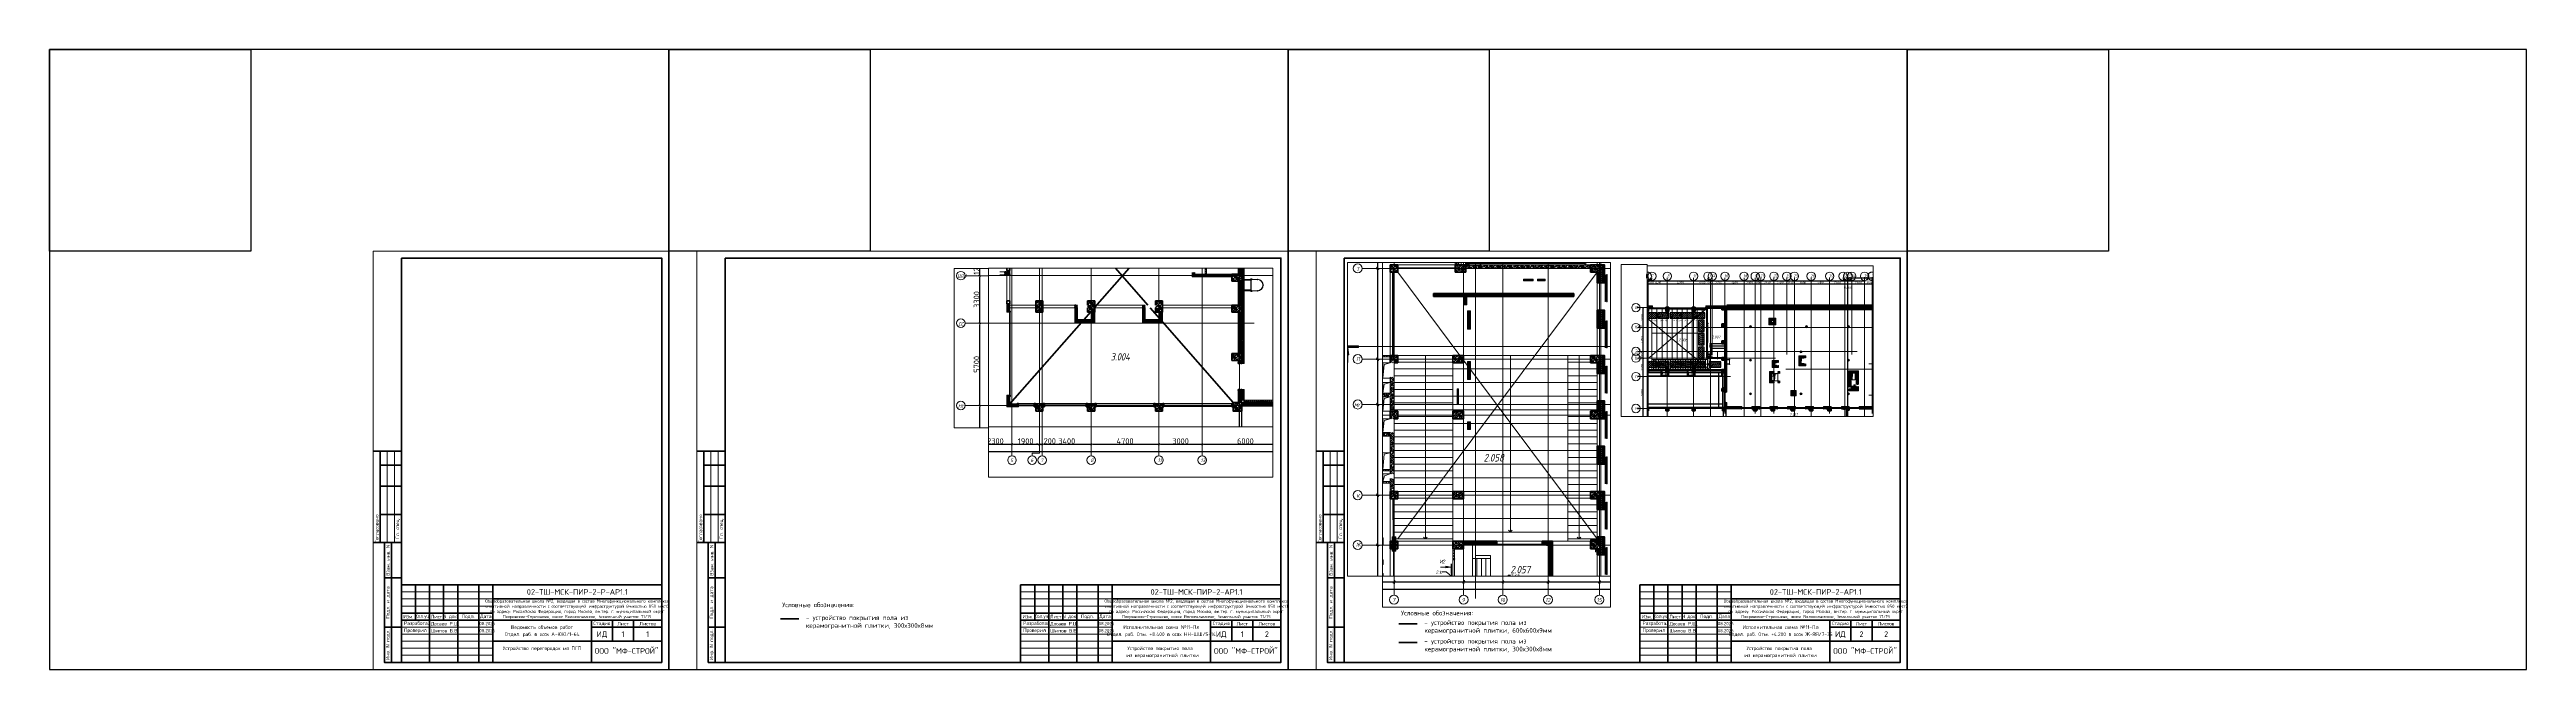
# Paper-space layout '11плитка' of a CAD drawing. Header units: millimetres. Extents: x -143 to 1617, y 0 to 440.
# The model-space entities are those that its viewports show. They can reach past a viewport. Long polylines and large blocks are cut down to what shows.
import ezdxf
from ezdxf.enums import TextEntityAlignment as Align

# ---------------------------------------------------------------- set-up
doc = ezdxf.new("R2018")
doc.units = ezdxf.units.MM
doc.linetypes.add('200_ШТРИХ_ш1п0_6_', pattern=[160, 100, -60])
doc.linetypes.add('50_200_ШТРИХ_1Т_ш5_п1_п1_', pattern=[700, 500, -100, 0, -100])
for name, color, linetype, lineweight in [('0) строит. леса', 20, 'Continuous', 30), ('11)Плитка подокон', 170, 'Continuous', 60), ('A-____-____-DIMS', 7, 'Continuous', 9), ('A-____-NOTE-TEXT', 7, 'Continuous', 9), ('A-____-NOTE-TEXT-1', 7, 'Continuous', 5), ('A-DETL-____-OTLN-1', 7, 'Continuous', 50), ('A-DETL-____-OTLN-3', 7, '200_ШТРИХ_ш1п0_6_', 9), ('A-DETL-____-OTLN-4', 7, 'Continuous', 18), ('A-DETL-GENF-OTLN', 7, 'Continuous', 9), ('A-DOOR-____-MCUT', 7, 'Continuous', 13), ('A-DOOR-____-OTLN', 7, 'Continuous', 9), ('A-FLOR-____-MCUT', 7, 'Continuous', 25), ('A-FLOR-____-OTLN', 7, 'Continuous', 9), ('A-FLOR-____-PATT-1', 7, 'Continuous', 9), ('A-GENM-____-MCUT', 7, 'Continuous', 25), ('A-GENM-____-OTLN', 7, 'Continuous', 9), ('A-GENM-____-OTLN-1', 7, 'Continuous', 25), ('A-GLAZ-____-IDEN', 7, 'Continuous', 9), ('A-GLAZ-____-OTLN', 7, 'Continuous', 9), ('A-ROOF-____-OTLN', 7, 'Continuous', 9), ('A-WALL-____-MCUT', 7, 'Continuous', 13), ('A-WALL-____-MCUT-1', 7, 'Continuous', 9), ('A-WALL-____-MCUT-2', 7, 'Continuous', 50), ('A-WALL-____-MCUT-3', 7, 'Continuous', 9), ('A-WALL-____-OTLN', 7, 'Continuous', 9), ('A-WALL-____-PATT-1', 7, 'Continuous', 9), ('A-WALL-FNSH-MCUT-1', 7, 'Continuous', 9), ('E-ELEC-EQPM-OTLN', 7, 'Continuous', 9), ('G-____-____-SYMB', 7, 'Continuous', 9), ('I-WALL-____-OTLN', 7, 'Continuous', 9), ('S-COLS-____-MCUT', 7, 'Continuous', 50), ('S-COLS-____-OTLN', 7, 'Continuous', 9), ('S-GRID-____-IDEN', 7, 'Continuous', 9), ('S-GRID-____-OTLN', 7, 'Continuous', 9), ('S-GRID-____-OTLN-1', 7, '50_200_ШТРИХ_1Т_ш5_п1_п1_', 9), ('S-STRS-____-OTLN-1', 7, 'Continuous', 9), ('Марки помещений', 7, 'Continuous', 9)]:
    doc.layers.add(name, color=color, linetype=linetype, lineweight=lineweight)
for name, color, linetype, lineweight, true_color in [('A-DETL-GENF-OTLN-3', 9, 'Continuous', 9, 0x808080), ('A-DETL-GENF-OTLN-4', 9, '200_ШТРИХ_ш1п0_6_', 9, 0x808080), ('A-DETL-GENF-OTLN-5', 7, 'Continuous', 5, 0xc0c0c0), ('A-GLAZ-____-OTLN-1', 7, 'Continuous', 9, 0xc0c0c0), ('G-____-____-SYMB-1', 9, 'Continuous', 9, 0x808080)]:
    doc.layers.add(name, color=color, linetype=linetype, lineweight=lineweight, true_color=true_color)
doc.layers.add('Условные обозначения', color=90, linetype='Continuous')
doc.styles.add('ISOCPEUR_I', font='isocpeui.ttf', dxfattribs={"width": 0.9, "height": 2.5})
doc.styles.add('ISOCPEUR_I_2', font='isocpeui.ttf', dxfattribs={"width": 0.85, "height": 2.3})
doc.styles.add('ISOCPEUR_I_3', font='isocpeui.ttf', dxfattribs={"width": 0.85, "height": 2.2})
doc.styles.add('ISOCPEUR_I_7', font='isocpeui.ttf', dxfattribs={"width": 0.9, "height": 90})
doc.styles.add('ISOCPEUR_I_9', font='isocpeui.ttf', dxfattribs={"width": 0.9, "height": 250})
doc.styles.get("Standard").update_dxf_attribs({"font": 'arial.ttf'})
doc.styles.add('СПДС', font='isocpeur.ttf', dxfattribs={"width": 0.9})
doc.dimstyles.new('ISO-1_8_0_9К_СРЕДНИЙ_Кладочные_2', dxfattribs={"dimscale": 304.8, "dimtxt": 89.638306, "dimasz": 0.246063, "dimexe": 0.19685, "dimexo": 0, "dimgap": 0, "dimtad": 1, "dimdec": 3, "dimrnd": 0.001, "dimdsep": 46, "dimtxsty": 'ISOCPEUR_I_7', "dimblk1": 'OBLIQUE', "dimblk2": 'OBLIQUE', "dimsah": 1, "dimcen": 0.09, "dimdle": 0.19685, "dimazin": 0, "dimtfac": 1, "dimtdec": 4, "dimtix": 1, "dimtmove": 1, "dimatfit": 3, "dimfxl": 1, "dimtvp": 1, "dimtolj": 1, "dimtzin": 0, "dimarcsym": 2})
doc.dimstyles.new('ISO-2_5_0_9К_БОЛЬШОЙ_ОСИ', dxfattribs={"dimscale": 304.8, "dimtxt": 248.995294, "dimasz": 0.492126, "dimexe": 0.393701, "dimexo": 0, "dimgap": 0, "dimtad": 1, "dimdec": 0, "dimzin": 0, "dimdsep": 46, "dimtxsty": 'ISOCPEUR_I', "dimblk1": 'OBLIQUE', "dimblk2": 'OBLIQUE', "dimsah": 1, "dimcen": 0.09, "dimdle": 0.393701, "dimazin": 0, "dimtfac": 1, "dimtdec": 4, "dimtix": 1, "dimtmove": 0, "dimatfit": 3, "dimfxl": 1, "dimtvp": 1, "dimtolj": 1, "dimtzin": 0, "dimarcsym": 2})
doc.dimstyles.new('Размера А3', dxfattribs={"dimtxt": 200, "dimasz": 100, "dimexe": 70, "dimexo": 100, "dimgap": 20, "dimtad": 1, "dimdec": 0, "dimrnd": 10, "dimzin": 0, "dimdsep": 46, "dimtxsty": 'СПДС', "dimblk": 'ARROWHEAD_6', "dimcen": 1, "dimclrd": 256, "dimclre": 256, "dimclrt": 256, "dimazin": 0, "dimtfac": 1, "dimtdec": 0, "dimtmove": 2, "dimatfit": 3, "dimfxl": 1, "dimtolj": 1, "dimtzin": 0, "dimarcsym": 0})
pattern_1 = [(45, (-9650, -74431.04), (-114.04925, 114.04925), []), (45, (-9535.95, -74431.04), (-114.04925, 114.04925), [201.613, -40.323, 3.353, -36.97])]
pattern_2 = [(45, (-9650, -67431.04), (-114.04925, 114.04925), []), (45, (-9535.95, -67431.04), (-114.04925, 114.04925), [201.613, -40.323, 3.353, -36.97])]
pattern_3 = [(315, (-76431.04, 23350), (114.04925, 114.04925), []), (315, (-76431.04, 23235.95), (114.04925, 114.04925), [201.613, -40.323, 3.353, -36.97])]
pattern_4 = [(45, (-13250, -67431.04), (-114.04925, 114.04925), []), (45, (-13135.95, -67431.04), (-114.04925, 114.04925), [201.613, -40.323, 3.353, -36.97])]
pattern_5 = [(45, (-15591.66, 459015.94), (-70.71068, 70.71068), []), (135, (-15591.66, 459015.94), (-70.71068, -70.71068), [])]
pattern_6 = [(135, (-15591.663, 459015.94), (-35.35534, -35.35534), [])]
pattern_7 = [(45, (-13250, -74431.04), (-114.04925, 114.04925), []), (45, (-13135.95, -74431.04), (-114.04925, 114.04925), [201.613, -40.323, 3.353, -36.97])]
pattern_8 = [(45, (-17950, -74431.04), (-114.04925, 114.04925), []), (45, (-17835.95, -74431.04), (-114.04925, 114.04925), [201.613, -40.323, 3.353, -36.97])]
pattern_9 = [(315, (-74281.04, 23350), (114.04925, 114.04925), []), (315, (-74281.04, 23235.95), (114.04925, 114.04925), [201.613, -40.323, 3.353, -36.97])]
pattern_10 = [(315, (-70931.04, 23350), (114.04925, 114.04925), []), (315, (-70931.04, 23235.95), (114.04925, 114.04925), [201.613, -40.323, 3.353, -36.97])]
pattern_11 = [(45, (-15591.66, 459015.94), (-114.04925, 114.04925), []), (45, (-15477.61, 459015.94), (-114.04925, 114.04925), [201.612, -40.322, 3.353, -36.97])]
pattern_12 = [(45, (-17950, -67431.04), (-114.04925, 114.04925), []), (45, (-17835.95, -67431.04), (-114.04925, 114.04925), [201.613, -40.323, 3.353, -36.97])]
pattern_13 = [(45, (-23400, -67481.04), (-114.04925, 114.04925), []), (45, (-23285.95, -67481.04), (-114.04925, 114.04925), [201.613, -40.323, 3.353, -36.97])]
pattern_14 = [(45, (-15591.66, 459015.94), (-85.53659, 85.53659), []), (45, (-15534.64, 459015.94), (-85.53659, 85.53659), [])]
pattern_15 = [(45, (-15591.66, 459015.94), (-84.85281, 84.85281), [])]
pattern_16 = [(135, (142429.057, 459015.94), (-35.35534, -35.35534), [])]
pattern_17 = [(45, (142429.06, 459015.94), (-70.71068, 70.71068), []), (135, (142429.06, 459015.94), (-70.71068, -70.71068), [])]
pattern_18 = [(45, (142429.06, 459015.94), (-84.85281, 84.85281), [])]
pattern_19 = [(45, (-15659.08, 310542.9), (-114.04925, 114.04925), []), (45, (-15545.03, 310542.9), (-114.04925, 114.04925), [201.612, -40.322, 3.353, -36.97])]
pattern_20 = [(135, (-15659.08, 310542.9), (-35.35534, -35.35534), [])]
pattern_21 = [(45, (-15659.08, 310542.9), (-84.8528, 84.8528), [])]
pattern_22 = [(45, (-15659.08, 310542.9), (-70.71068, 70.71068), []), (135, (-15659.08, 310542.9), (-70.71068, -70.71068), [])]

# ---------------------------------------------------------------- blocks, each defined once
blk = doc.blocks.new('*U13665')
at = {"color": 4}
blk.add_lwpolyline([(-220, -220), (220, -220), (220, 220), (-220, 220)], close=True, dxfattribs=at)
at = {"color": 3}
blk.add_lwpolyline([(-220, 220), (-77, 220), (-77, 77), (-220, 77)], close=True, dxfattribs=at)
blk = doc.blocks.new('*U13666')
at = {"color": 0, "linetype": 'ByBlock', "lineweight": -2, "transparency": 16777216}
for p in [(0, 0), (440, 0), (880, 0), (1320, 0)]:
    blk.add_blockref('*U13665', p, dxfattribs=at)
blk = doc.blocks.new('*U4687')
at = {"lineweight": 0}
blk.add_lwpolyline([(-205, -5), (5, -5), (5, 292), (-205, 292)], close=True, dxfattribs=at)
at = {"color": 0, "linetype": 'Continuous', "lineweight": 50}
blk.add_lwpolyline([(-185, 287), (0, 287), (0, 0), (-185, 0)], close=True, dxfattribs=at)
at = {"lineweight": 35}
for points in [[(-185, 150), (-205, 150)], [(-200, 85), (-200, 150)], [(-185, 140), (-200, 140)], [(-185, 125), (-200, 125)], [(-185, 105), (-200, 105)], [(-185, 85), (-205, 85)], [(-185, 85), (-197, 85), (-197, 0), (-185, 0)], [(-192, 0), (-192, 85)], [(-185, 60), (-197, 60)], [(-175, 55), (-175, 30)], [(-165, 55), (-165, 0)], [(-155, 55), (-155, 30)], [(-145, 55), (-145, 0)], [(-130, 55), (-130, 0)], [(-120, 55), (-120, 0)], [(-120, 45), (0, 45)], [(-185, 25), (-197, 25)], [(-185, 35), (-120, 35)], [(-185, 30), (0, 30)], [(-50, 30), (-50, 0)], [(-50, 25), (0, 25)], [(-35, 30), (-35, 15)], [(-20, 30), (-20, 15)], [(-120, 15), (0, 15)]]:
    blk.add_lwpolyline(points, dxfattribs=at)
at = {"lineweight": 18}
for points in [[(-195, 85), (-195, 150)], [(-190, 85), (-190, 150)], [(-185, 50), (-120, 50)], [(-185, 45), (-120, 45)], [(-185, 40), (-120, 40)], [(-185, 25), (-120, 25)], [(-185, 20), (-120, 20)], [(-185, 15), (-120, 15)], [(-185, 10), (-120, 10)], [(-185, 5), (-120, 5)]]:
    blk.add_lwpolyline(points, dxfattribs=at)
at = {"lineweight": 35}
blk.add_lwpolyline([(-185, 0), (0, 0), (0, 55), (-185, 55)], close=True, dxfattribs=at)
at = {"lineweight": 0}
blk.add_lwpolyline([(0, -5), (5, -5), (5, 0)], dxfattribs=at)
at = {"lineweight": -2, "char_height": 2.5, "attachment_point": 5, "rotation": 90, "style": 'СПДС'}
for s, insert, width in [('Согласовано', (-202.5, 95), 19.991), ('Гл. спец.', (-187.5, 95), 19.991), ('Взам. инв. N', (-194.5, 72.5), 24.991), ('Подл. и дата', (-194.5, 42.5), 34.991), ('Инв. N подл.', (-194.5, 12.5), 24.991)]:
    blk.add_mtext(s, dxfattribs=dict(at, insert=insert, width=width))
at = {"insert": (-119.3, 44.6), "char_height": 2.2, "attachment_point": 1, "style": 'СПДС'}
blk.add_mtext_dynamic_manual_height_columns('\\pxqc;Общеобразовательная школа №2, входящая в состав Многофункционального комплекса спортивной направленности с соответствующей инфраструктурой (емкостью 850 мест) \\Pпо адресу: Российская Федерация, город Москва, вн.тер. г. муниципальный округ Покровское-Стрешнево, шоссе Волоколамское, земельный участок 71/15', width=118.293, gutter_width=0, heights=[15.2], dxfattribs=at)
at = {"lineweight": -2, "char_height": 2.5, "style": 'СПДС'}
for s, insert, width, attachment_point in [('Разработал', (-183.1, 27.5), 17.953, 4), ('Проверил', (-183.1, 22.5), 17.953, 4), ('Изм.', (-180, 32.5), 10, 5), ('Кол.уч.', (-170, 32.5), 10, 5), ('Лист', (-160, 32.5), 10, 5), ('N док.', (-150, 32.5), 10, 5), ('Подп.', (-137.5, 32.5), 15, 5), ('Дата', (-125, 32.5), 10, 5), ('Стадия', (-42.5, 27.5), 15, 5), ('Лист', (-27.5, 27.5), 15, 5), ('Листов', (-10, 27.5), 20, 5)]:
    blk.add_mtext(s, dxfattribs=dict(at, insert=insert, width=width, attachment_point=attachment_point))
at = {"lineweight": 30, "width": 0.9, "flags": 104}
blk.add_attdef('ШАПКА', text='', height=3, dxfattribs=at).set_placement((-135, 281), align=Align.MIDDLE_CENTER)
at = {"style": 'СПДС'}
for tag, height, p in [('ШИФР_ПРОЕКТА', 4, (-60, 50)), ('НАИМЕНОВАНИЕ_ОБЪЕКТА2', 2.5, (-85, 20)), ('НАИМЕНОВАНИЕ_ОБЪЕКТА', 2.5, (-85, 25)), ('СТАДИЯ', 4, (-42.5, 20)), ('ЛИСТ_первый', 4, (-27.5, 20)), ('ЛИСТОВ', 4, (-10, 20)), ('НАИМЕНОВАНИЕ_ЧЕРТЕЖА2', 2.5, (-85, 5)), ('НАИМЕНОВАНИЕ_ЧЕРТЕЖА1', 2.5, (-85, 10)), ('ОРГАНИЗАЦИЯ_РАЗРАБОТЧИК1', 4, (-25, 8.1))]:
    blk.add_attdef(tag, text='', height=height, dxfattribs=at).set_placement(p, align=Align.MIDDLE_CENTER)
for tag, p in [('РАЗРАБОТЧИК', (-164, 27.5)), ('РУК.ГРУППЫ', (-164, 22.5))]:
    blk.add_attdef(tag, text='', height=2.5, dxfattribs=at).set_placement(p, align=Align.MIDDLE_LEFT)
at = {"style": 'СПДС', "width": 0.9}
for p in [(-129.6, 26.4), (-129.6, 21.4)]:
    blk.add_attdef('ДАТА', p, '', height=2.3, dxfattribs=at)
blk = doc.blocks.new('*U656')
at = {"lineweight": 0}
blk.add_lwpolyline([(-415, -5), (5, -5), (5, 292), (-415, 292)], close=True, dxfattribs=at)
at = {"color": 0, "linetype": 'Continuous', "lineweight": 50}
blk.add_lwpolyline([(-395, 287), (0, 287), (0, 0), (-395, 0)], close=True, dxfattribs=at)
at = {"lineweight": 35}
for points in [[(-395, 150), (-415, 150)], [(-410, 85), (-410, 150)], [(-395, 140), (-410, 140)], [(-395, 125), (-410, 125)], [(-395, 105), (-410, 105)], [(-395, 85), (-415, 85)], [(-395, 85), (-407, 85), (-407, 0), (-395, 0)], [(-402, 0), (-402, 85)], [(-395, 60), (-407, 60)], [(-175, 55), (-175, 30)], [(-165, 55), (-165, 0)], [(-155, 55), (-155, 30)], [(-145, 55), (-145, 0)], [(-130, 55), (-130, 0)], [(-120, 55), (-120, 0)], [(-120, 45), (0, 45)], [(-395, 25), (-407, 25)], [(-185, 35), (-120, 35)], [(-185, 30), (0, 30)], [(-50, 30), (-50, 0)], [(-50, 25), (0, 25)], [(-35, 30), (-35, 15)], [(-20, 30), (-20, 15)], [(-120, 15), (0, 15)]]:
    blk.add_lwpolyline(points, dxfattribs=at)
at = {"lineweight": 18}
for points in [[(-405, 85), (-405, 150)], [(-400, 85), (-400, 150)], [(-185, 50), (-120, 50)], [(-185, 45), (-120, 45)], [(-185, 40), (-120, 40)], [(-185, 25), (-120, 25)], [(-185, 20), (-120, 20)], [(-185, 15), (-120, 15)], [(-185, 10), (-120, 10)], [(-185, 5), (-120, 5)]]:
    blk.add_lwpolyline(points, dxfattribs=at)
at = {"lineweight": 35}
blk.add_lwpolyline([(-185, 0), (0, 0), (0, 55), (-185, 55)], close=True, dxfattribs=at)
at = {"lineweight": 0}
blk.add_lwpolyline([(0, -5), (5, -5), (5, 0)], dxfattribs=at)
at = {"lineweight": -2, "char_height": 2.5, "attachment_point": 5, "rotation": 90, "style": 'СПДС'}
for s, insert, width in [('Согласовано', (-412.5, 95), 19.991), ('Гл. спец.', (-397.5, 95), 19.991), ('Взам. инв. N', (-404.5, 72.5), 24.991), ('Подл. и дата', (-404.5, 42.5), 34.991), ('Инв. N подл.', (-404.5, 12.5), 24.991)]:
    blk.add_mtext(s, dxfattribs=dict(at, insert=insert, width=width))
at = {"insert": (-119.3, 44.6), "char_height": 2.2, "attachment_point": 1, "style": 'СПДС'}
blk.add_mtext_dynamic_manual_height_columns('\\pxqc;Общеобразовательная школа №2, входящая в состав Многофункционального комплекса спортивной направленности с соответствующей инфраструктурой (емкостью 850 мест) \\Pпо адресу: Российская Федерация, город Москва, вн.тер. г. муниципальный округ Покровское-Стрешнево, шоссе Волоколамское, земельный участок 71/15', width=118.293, gutter_width=0, heights=[15.2], dxfattribs=at)
at = {"lineweight": -2, "char_height": 2.5, "style": 'СПДС'}
for s, insert, width, attachment_point in [('Разработал', (-183.1, 27.5), 17.953, 4), ('Проверил', (-183.1, 22.5), 17.953, 4), ('Изм.', (-180, 32.5), 10, 5), ('Кол.уч.', (-170, 32.5), 10, 5), ('Лист', (-160, 32.5), 10, 5), ('N док.', (-150, 32.5), 10, 5), ('Подп.', (-137.5, 32.5), 15, 5), ('Дата', (-125, 32.5), 10, 5), ('Стадия', (-42.5, 27.5), 15, 5), ('Лист', (-27.5, 27.5), 15, 5), ('Листов', (-10, 27.5), 20, 5)]:
    blk.add_mtext(s, dxfattribs=dict(at, insert=insert, width=width, attachment_point=attachment_point))
at = {"lineweight": 30, "width": 0.9, "flags": 104}
blk.add_attdef('ШАПКА', text='', height=3, dxfattribs=at).set_placement((-135, 281), align=Align.MIDDLE_CENTER)
at = {"style": 'СПДС'}
for tag, height, p in [('ШИФР_ПРОЕКТА', 4, (-60, 50)), ('НАИМЕНОВАНИЕ_ОБЪЕКТА2', 2.5, (-85, 20)), ('НАИМЕНОВАНИЕ_ОБЪЕКТА', 2.5, (-85, 25)), ('СТАДИЯ', 4, (-42.5, 20)), ('ЛИСТ_первый', 4, (-27.5, 20)), ('ЛИСТОВ', 4, (-10, 20)), ('НАИМЕНОВАНИЕ_ЧЕРТЕЖА2', 2.5, (-85, 5)), ('НАИМЕНОВАНИЕ_ЧЕРТЕЖА1', 2.5, (-85, 10)), ('ОРГАНИЗАЦИЯ_РАЗРАБОТЧИК1', 4, (-25, 8.1))]:
    blk.add_attdef(tag, text='', height=height, dxfattribs=at).set_placement(p, align=Align.MIDDLE_CENTER)
for tag, p in [('РАЗРАБОТЧИК', (-164, 27.5)), ('РУК.ГРУППЫ', (-164, 22.5))]:
    blk.add_attdef(tag, text='', height=2.5, dxfattribs=at).set_placement(p, align=Align.MIDDLE_LEFT)
at = {"style": 'СПДС', "width": 0.9}
for p in [(-129.6, 26.4), (-129.6, 21.4)]:
    blk.add_attdef('ДАТА', p, '', height=2.3, dxfattribs=at)
blk = doc.blocks.new('BSC_Колонна _Прямоугольная - 500х800-25984396-АР1_План отверстий 2 этажа в осях 1-64_Ю-ЯЯ')
at = {"layer": 'S-COLS-____-OTLN'}
h = blk.add_hatch(dxfattribs=at)
h.set_pattern_fill('FP_14', color=256, style=0, pattern_type=2)
h.set_pattern_definition([(45, (-9650, -85281.04), (-114.04925, 114.04925), []), (45, (-9535.95, -85281.04), (-114.04925, 114.04925), [201.613, -40.323, 3.353, -36.97])])
h.paths.add_polyline_path([(-250, -400), (250, -400), (250, 400), (-250, 400)], flags=0)
at = {"layer": 'S-COLS-____-MCUT'}
for p, q in [((250, 400), (-250, 400)), ((-250, 400), (-250, -400)), ((250, -400), (250, 400)), ((-250, -400), (250, -400))]:
    blk.add_line(p, q, dxfattribs=at)
blk = doc.blocks.new('BSC_Колонна _Прямоугольная - 500х800-V9-АР1_План отверстий 2 этажа в осях 1-64_Ю-ЯЯ')
at = {"layer": 'S-COLS-____-OTLN'}
h = blk.add_hatch(dxfattribs=at)
h.set_pattern_fill('FP_15', color=256, style=0, pattern_type=2)
h.set_pattern_definition(pattern_1)
h.paths.add_polyline_path([(-250, -400), (250, -400), (250, 400), (-250, 400)], flags=0)
at = {"layer": 'S-COLS-____-MCUT'}
for p, q in [((250, 400), (-250, 400)), ((-250, 400), (-250, -400)), ((250, -400), (250, 400)), ((-250, -400), (250, -400))]:
    blk.add_line(p, q, dxfattribs=at)
blk = doc.blocks.new('BSC_Колонна _Прямоугольная - 500х500-25976076-АР1_План отверстий 2 этажа в осях 1-64_Ю-ЯЯ')
at = {"layer": 'S-COLS-____-OTLN'}
h = blk.add_hatch(dxfattribs=at)
h.set_pattern_fill('FP_16', color=256, style=0, pattern_type=2)
h.set_pattern_definition(pattern_2)
h.paths.add_polyline_path([(-250, -250), (250, -250), (250, 250), (-250, 250)], flags=0)
at = {"layer": 'S-COLS-____-MCUT'}
for p, q in [((250, 250), (-250, 250)), ((-250, 250), (-250, -250)), ((250, -250), (250, 250)), ((-250, -250), (250, -250))]:
    blk.add_line(p, q, dxfattribs=at)
blk = doc.blocks.new('BSC_Колонна _Прямоугольная - 500х700-25279857-АР1_План отверстий 2 этажа в осях 1-64_Ю-ЯЯ')
at = {"layer": 'S-COLS-____-OTLN'}
h = blk.add_hatch(dxfattribs=at)
h.set_pattern_fill('FP_17', color=256, style=0, pattern_type=2)
h.set_pattern_definition(pattern_3)
h.paths.add_polyline_path([(-250, -54), (-250, -350), (250, -350), (250, 350), (-250, 350)], flags=0)
at = {"layer": 'S-COLS-____-MCUT'}
for p, q in [((250, 350), (-250, 350)), ((-250, 350), (-250, -350)), ((250, -350), (250, 350)), ((-250, -350), (-170, -350)), ((-107, -350), (250, -350))]:
    blk.add_line(p, q, dxfattribs=at)
blk = doc.blocks.new('BSC_Колонна _Прямоугольная - 500х500-V10-АР1_План отверстий 2 этажа в осях 1-64_Ю-ЯЯ')
at = {"layer": 'S-COLS-____-OTLN'}
h = blk.add_hatch(dxfattribs=at)
h.set_pattern_fill('FP_18', color=256, style=0, pattern_type=2)
h.set_pattern_definition(pattern_4)
h.paths.add_polyline_path([(-250, -250), (250, -250), (250, 250), (-250, 250)], flags=0)
at = {"layer": 'S-COLS-____-MCUT'}
for p, q in [((250, 250), (-250, 250)), ((-250, 250), (-250, -250)), ((250, -250), (250, 250)), ((-250, -250), (250, -250))]:
    blk.add_line(p, q, dxfattribs=at)
blk = doc.blocks.new('BSC_Колонна _Прямоугольная - 500х800-V11-АР1_План отверстий 2 этажа в осях 1-64_Ю-ЯЯ')
at = {"layer": 'S-COLS-____-OTLN'}
h = blk.add_hatch(dxfattribs=at)
h.set_pattern_fill('FP_19', color=256, style=0, pattern_type=2)
h.set_pattern_definition([(315, (-85431.04, 50600), (114.04925, 114.04925), []), (315, (-85431.04, 50485.95), (114.04925, 114.04925), [201.613, -40.323, 3.353, -36.97])])
h.paths.add_polyline_path([(-250, 400), (-250, -400), (250, -400), (250, 400), (46, 400)], flags=0)
at = {"layer": 'S-COLS-____-MCUT'}
for p, q in [((250, 400), (-250, 400)), ((-250, 400), (-250, -400)), ((250, -400), (250, 400)), ((-250, -400), (250, -400))]:
    blk.add_line(p, q, dxfattribs=at)
blk = doc.blocks.new('BSC_Колонна _Прямоугольная - 600х600-V51-АР1_План отверстий 2 этажа в осях 1-64_Ю-ЯЯ')
at = {"layer": 'S-COLS-____-OTLN'}
h = blk.add_hatch(dxfattribs=at)
h.set_pattern_fill('FP_61', color=256, style=0, pattern_type=2)
h.set_pattern_definition([(45, (-28950, -67481.04), (-114.04925, 114.04925), []), (45, (-28835.95, -67481.04), (-114.04925, 114.04925), [201.613, -40.323, 3.353, -36.97])])
h.paths.add_polyline_path([(-300, -300), (300, -300), (300, 300), (-300, 300), (-300, 237)], flags=0)
at = {"layer": 'S-COLS-____-MCUT'}
for p, q in [((300, 300), (-300, 300)), ((-300, 300), (-300, -300)), ((300, -300), (300, 300)), ((-300, -300), (300, -300))]:
    blk.add_line(p, q, dxfattribs=at)
blk = doc.blocks.new('141_Фартук_СКБ - 141_Фартук_СКБ_вентфасад-30031396-АР1_План отверстий 2 этажа в осях 1-64_Ю-ЯЯ')
at = {"layer": 'A-GENM-____-MCUT'}
for p, q in [((26160, 758), (0, 758)), ((0, 758), (0, 757)), ((0, 757), (26160, 757)), ((26160, 757), (26160, 758)), ((26160, -29), (0, -29)), ((0, -29), (0, -30)), ((0, -30), (26160, -30)), ((26160, -30), (26160, -29))]:
    blk.add_line(p, q, dxfattribs=at)
at = {"layer": 'A-GENM-____-OTLN'}
for p, q in [((0, 765), (26160, 765)), ((0, 752), (26160, 752)), ((0, 743), (26160, 743)), ((0, 743), (26160, 743)), ((0, -11), (26160, -11)), ((0, -11), (0, -12)), ((0, -12), (26160, -12)), ((0, -12), (0, -29)), ((26160, -12), (26160, -11)), ((26160, -29), (26160, -12))]:
    blk.add_line(p, q, dxfattribs=at)
blk = doc.blocks.new('Элемент крепления - Пластина-30015157-АР1_План отверстий 2 этажа в осях 1-64_Ю-ЯЯ')
at = {"layer": 'A-GENM-____-OTLN'}
for p, q in [((25651, 85294), (25651, 85988)), ((25651, 85988), (25656, 85988)), ((25656, 85988), (25656, 85294)), ((25656, 85294), (25651, 85294))]:
    blk.add_line(p, q, dxfattribs=at)
blk = doc.blocks.new('Швеллер - 140х58-30031487-АР1_План отверстий 2 этажа в осях 1-64_Ю-ЯЯ')
at = {"layer": 'A-GENM-____-MCUT'}
for p, q in [((-12488, 75), (-13078, 75)), ((-13078, 71), (-12488, 71)), ((-11893, 75), (-12483, 75)), ((-12483, 71), (-11893, 71)), ((-11299, 75), (-11888, 75)), ((-11888, 71), (-11299, 71)), ((-10704, 75), (-11294, 75)), ((-11294, 71), (-10704, 71)), ((-10110, 75), (-10699, 75)), ((-10699, 71), (-10110, 71)), ((-9515, 75), (-10105, 75)), ((-10105, 71), (-9515, 71)), ((-8921, 75), (-9510, 75)), ((-9510, 71), (-8921, 71)), ((-8326, 75), (-8916, 75)), ((-8916, 71), (-8326, 71)), ((-7732, 75), (-8321, 75)), ((-8321, 71), (-7732, 71)), ((-7137, 75), (-7727, 75)), ((-7727, 71), (-7137, 71)), ((-6543, 75), (-7132, 75)), ((-7132, 71), (-6543, 71)), ((-5948, 75), (-6538, 75)), ((-6538, 71), (-5948, 71)), ((-5353, 75), (-5943, 75)), ((-5943, 71), (-5353, 71)), ((-4759, 75), (-5348, 75)), ((-5348, 71), (-4759, 71)), ((-4164, 75), (-4754, 75)), ((-4754, 71), (-4164, 71)), ((-3570, 75), (-4159, 75)), ((-4159, 71), (-3570, 71)), ((-2975, 75), (-3565, 75)), ((-3565, 71), (-2975, 71)), ((-2381, 75), (-2970, 75)), ((-2970, 71), (-2381, 71)), ((-1786, 75), (-2376, 75)), ((-2376, 71), (-1786, 71)), ((-1192, 75), (-1781, 75)), ((-1781, 71), (-1192, 71)), ((-597, 75), (-1187, 75)), ((-1187, 71), (-597, 71)), ((-3, 75), (-592, 75)), ((-592, 71), (-3, 71)), ((592, 75), (2, 75)), ((2, 71), (592, 71)), ((1187, 75), (597, 75)), ((597, 71), (1187, 71)), ((1781, 75), (1192, 75)), ((1192, 71), (1781, 71)), ((2376, 75), (1786, 75)), ((1786, 71), (2376, 71)), ((2970, 75), (2381, 75)), ((2381, 71), (2970, 71)), ((3565, 75), (2975, 75)), ((2975, 71), (3565, 71)), ((4159, 75), (3570, 75)), ((3570, 71), (4159, 71)), ((4754, 75), (4164, 75)), ((4164, 71), (4754, 71)), ((5348, 75), (4759, 75)), ((4759, 71), (5348, 71)), ((5943, 75), (5353, 75)), ((5353, 71), (5943, 71)), ((6538, 75), (5948, 75)), ((5948, 71), (6538, 71)), ((7132, 75), (6543, 75)), ((6543, 71), (7132, 71)), ((7727, 75), (7137, 75)), ((7137, 71), (7727, 71)), ((8321, 75), (7732, 75)), ((7732, 71), (8321, 71)), ((8916, 75), (8326, 75)), ((8326, 71), (8916, 71)), ((9510, 75), (8921, 75)), ((8921, 71), (9510, 71)), ((10105, 75), (9515, 75)), ((9515, 71), (10105, 71)), ((10699, 75), (10110, 75)), ((10110, 71), (10699, 71)), ((11294, 75), (10704, 75)), ((10704, 71), (11294, 71)), ((11888, 75), (11299, 75)), ((11299, 71), (11888, 71)), ((12483, 75), (11893, 75)), ((11893, 71), (12483, 71)), ((13078, 75), (12488, 75)), ((12488, 71), (13078, 71)), ((-12488, -71), (-13078, -71)), ((-13078, -75), (-12488, -75)), ((-11893, -71), (-12483, -71)), ((-12483, -75), (-11893, -75)), ((-11299, -71), (-11888, -71)), ((-11888, -75), (-11299, -75)), ((-10704, -71), (-11294, -71)), ((-11294, -75), (-10704, -75)), ((-10110, -71), (-10699, -71)), ((-10699, -75), (-10110, -75)), ((-9515, -71), (-10105, -71)), ((-10105, -75), (-9515, -75)), ((-8921, -71), (-9510, -71)), ((-9510, -75), (-8921, -75)), ((-8326, -71), (-8916, -71)), ((-8916, -75), (-8326, -75)), ((-7732, -71), (-8321, -71)), ((-8321, -75), (-7732, -75)), ((-7137, -71), (-7727, -71)), ((-7727, -75), (-7137, -75)), ((-6543, -71), (-7132, -71)), ((-7132, -75), (-6543, -75)), ((-5948, -71), (-6538, -71)), ((-6538, -75), (-5948, -75)), ((-5353, -71), (-5943, -71)), ((-5943, -75), (-5353, -75)), ((-4759, -71), (-5348, -71)), ((-5348, -75), (-4759, -75)), ((-4164, -71), (-4754, -71)), ((-4754, -75), (-4164, -75)), ((-3570, -71), (-4159, -71)), ((-4159, -75), (-3570, -75)), ((-2975, -71), (-3565, -71)), ((-3565, -75), (-2975, -75)), ((-2381, -71), (-2970, -71)), ((-2970, -75), (-2381, -75)), ((-1786, -71), (-2376, -71)), ((-2376, -75), (-1786, -75)), ((-1192, -71), (-1781, -71)), ((-1781, -75), (-1192, -75)), ((-597, -71), (-1187, -71)), ((-1187, -75), (-597, -75)), ((-3, -71), (-592, -71)), ((-592, -75), (-3, -75)), ((592, -71), (2, -71)), ((2, -75), (592, -75)), ((1187, -71), (597, -71)), ((597, -75), (1187, -75)), ((1781, -71), (1192, -71)), ((1192, -75), (1781, -75)), ((2376, -71), (1786, -71)), ((1786, -75), (2376, -75)), ((2970, -71), (2381, -71)), ((2381, -75), (2970, -75)), ((3565, -71), (2975, -71)), ((2975, -75), (3565, -75)), ((4159, -71), (3570, -71)), ((3570, -75), (4159, -75)), ((4754, -71), (4164, -71)), ((4164, -75), (4754, -75)), ((5348, -71), (4759, -71)), ((4759, -75), (5348, -75)), ((5943, -71), (5353, -71)), ((5353, -75), (5943, -75)), ((6538, -71), (5948, -71)), ((5948, -75), (6538, -75)), ((7132, -71), (6543, -71)), ((6543, -75), (7132, -75)), ((7727, -71), (7137, -71)), ((7137, -75), (7727, -75)), ((8321, -71), (7732, -71)), ((7732, -75), (8321, -75)), ((8916, -71), (8326, -71)), ((8326, -75), (8916, -75)), ((9510, -71), (8921, -71)), ((8921, -75), (9510, -75)), ((10105, -71), (9515, -71)), ((9515, -75), (10105, -75)), ((10699, -71), (10110, -71)), ((10110, -75), (10699, -75)), ((11294, -71), (10704, -71)), ((10704, -75), (11294, -75)), ((11888, -71), (11299, -71)), ((11299, -75), (11888, -75)), ((12483, -71), (11893, -71)), ((11893, -75), (12483, -75)), ((13078, -71), (12488, -71)), ((12488, -75), (13078, -75))]:
    blk.add_line(p, q, dxfattribs=at)
blk = doc.blocks.new('BSC_Колонна _Прямоугольная - 500х800-V63-АР1_План отверстий 2 этажа в осях 1-64_Ю-ЯЯ')
at = {"layer": 'S-COLS-____-OTLN'}
h = blk.add_hatch(dxfattribs=at)
h.set_pattern_fill('FP_74', color=256, style=0, pattern_type=2)
h.set_pattern_definition([(45, (-13250, -85281.04), (-114.04925, 114.04925), []), (45, (-13135.95, -85281.04), (-114.04925, 114.04925), [201.613, -40.323, 3.353, -36.97])])
h.paths.add_polyline_path([(-250, -400), (250, -400), (250, 400), (-250, 400)], flags=0)
at = {"layer": 'S-COLS-____-MCUT'}
for p, q in [((250, 400), (-250, 400)), ((-250, 400), (-250, -400)), ((250, -400), (250, 400)), ((-250, -400), (250, -400))]:
    blk.add_line(p, q, dxfattribs=at)
blk = doc.blocks.new('BSC_Колонна _Прямоугольная - 500х800-V64-АР1_План отверстий 2 этажа в осях 1-64_Ю-ЯЯ')
at = {"layer": 'S-COLS-____-OTLN'}
h = blk.add_hatch(dxfattribs=at)
h.set_pattern_fill('FP_75', color=256, style=0, pattern_type=2)
h.set_pattern_definition([(45, (-17950, -85281.04), (-114.04925, 114.04925), []), (45, (-17835.95, -85281.04), (-114.04925, 114.04925), [201.613, -40.323, 3.353, -36.97])])
h.paths.add_polyline_path([(-250, -400), (250, -400), (250, 400), (-250, 400)], flags=0)
at = {"layer": 'S-COLS-____-MCUT'}
for p, q in [((250, 400), (-250, 400)), ((-250, 400), (-250, -400)), ((250, -400), (250, 400)), ((-250, -400), (250, -400))]:
    blk.add_line(p, q, dxfattribs=at)
blk = doc.blocks.new('BSC_Колонна _Прямоугольная - 500х800-V65-АР1_План отверстий 2 этажа в осях 1-64_Ю-ЯЯ')
at = {"layer": 'S-COLS-____-OTLN'}
h = blk.add_hatch(dxfattribs=at)
h.set_pattern_fill('FP_76', color=256, style=0, pattern_type=2)
h.set_pattern_definition(pattern_7)
h.paths.add_polyline_path([(-250, -400), (250, -400), (250, 400), (-250, 400)], flags=0)
at = {"layer": 'S-COLS-____-MCUT'}
for p, q in [((250, 400), (-250, 400)), ((-250, 400), (-250, -400)), ((250, -400), (250, 400)), ((-250, -400), (250, -400))]:
    blk.add_line(p, q, dxfattribs=at)
blk = doc.blocks.new('BSC_Колонна _Прямоугольная - 500х800-V66-АР1_План отверстий 2 этажа в осях 1-64_Ю-ЯЯ')
at = {"layer": 'S-COLS-____-OTLN'}
h = blk.add_hatch(dxfattribs=at)
h.set_pattern_fill('FP_77', color=256, style=0, pattern_type=2)
h.set_pattern_definition(pattern_8)
h.paths.add_polyline_path([(-250, -400), (250, -400), (250, 400), (-250, 400)], flags=0)
at = {"layer": 'S-COLS-____-MCUT'}
for p, q in [((250, 400), (-250, 400)), ((-250, 400), (-250, -400)), ((250, -400), (250, 400)), ((-250, -400), (250, -400))]:
    blk.add_line(p, q, dxfattribs=at)
blk = doc.blocks.new('BSC_Колонна _Прямоугольная - 500х700-25976089-АР1_План отверстий 2 этажа в осях 1-64_Ю-ЯЯ')
at = {"layer": 'S-COLS-____-OTLN'}
h = blk.add_hatch(dxfattribs=at)
h.set_pattern_fill('FP_78', color=256, style=0, pattern_type=2)
h.set_pattern_definition(pattern_9)
h.paths.add_polyline_path([(-250, -350), (250, -350), (250, 350), (-250, 350)], flags=0)
at = {"layer": 'S-COLS-____-MCUT'}
for p, q in [((250, 350), (-250, 350)), ((-250, 350), (-250, -350)), ((250, -350), (250, 350)), ((-250, -350), (250, -350))]:
    blk.add_line(p, q, dxfattribs=at)
blk = doc.blocks.new('BSC_Колонна _Прямоугольная - 500х700-V67-АР1_План отверстий 2 этажа в осях 1-64_Ю-ЯЯ')
at = {"layer": 'S-COLS-____-OTLN'}
h = blk.add_hatch(dxfattribs=at)
h.set_pattern_fill('FP_79', color=256, style=0, pattern_type=2)
h.set_pattern_definition(pattern_10)
h.paths.add_polyline_path([(-250, -350), (250, -350), (250, 350), (-250, 350)], flags=0)
at = {"layer": 'S-COLS-____-MCUT'}
for p, q in [((250, 350), (-250, 350)), ((-250, 350), (-250, -350)), ((250, -350), (250, 350)), ((-250, -350), (250, -350))]:
    blk.add_line(p, q, dxfattribs=at)
blk = doc.blocks.new('BSC_Колонна _Прямоугольная - 500х700-V68-АР1_План отверстий 2 этажа в осях 1-64_Ю-ЯЯ')
at = {"layer": 'S-COLS-____-OTLN'}
h = blk.add_hatch(dxfattribs=at)
h.set_pattern_fill('FP_80', color=256, style=0, pattern_type=2)
h.set_pattern_definition([(315, (-79431.04, 23350), (114.04925, 114.04925), []), (315, (-79431.04, 23235.95), (114.04925, 114.04925), [201.613, -40.323, 3.353, -36.97])])
h.paths.add_polyline_path([(-250, -350), (250, -350), (250, 350), (-250, 350)], flags=0)
at = {"layer": 'S-COLS-____-MCUT'}
for p, q in [((250, 350), (-250, 350)), ((-250, 350), (-250, -350)), ((250, -350), (250, 350)), ((-250, -350), (250, -350))]:
    blk.add_line(p, q, dxfattribs=at)
blk = doc.blocks.new('BSC_Колонна _Прямоугольная - 500х700-V69-АР1_План отверстий 2 этажа в осях 1-64_Ю-ЯЯ')
at = {"layer": 'S-COLS-____-OTLN'}
h = blk.add_hatch(dxfattribs=at)
h.set_pattern_fill('FP_81', color=256, style=0, pattern_type=2)
h.set_pattern_definition([(315, (-82431.04, 23350), (114.04925, 114.04925), []), (315, (-82431.04, 23235.95), (114.04925, 114.04925), [201.613, -40.323, 3.353, -36.97])])
h.paths.add_polyline_path([(-250, -350), (250, -350), (250, 350), (-250, 350)], flags=0)
at = {"layer": 'S-COLS-____-MCUT'}
for p, q in [((250, 350), (-250, 350)), ((-250, 350), (-250, -350)), ((250, -350), (250, 350)), ((-250, -350), (250, -350))]:
    blk.add_line(p, q, dxfattribs=at)
blk = doc.blocks.new('BSC_Колонна _Прямоугольная - 500х500-V70-АР1_План отверстий 2 этажа в осях 1-64_Ю-ЯЯ')
at = {"layer": 'S-COLS-____-OTLN'}
h = blk.add_hatch(dxfattribs=at)
h.set_pattern_fill('FP_82', color=256, style=0, pattern_type=2)
h.set_pattern_definition(pattern_12)
h.paths.add_polyline_path([(-250, -250), (250, -250), (250, 250), (-250, 250)], flags=0)
at = {"layer": 'S-COLS-____-MCUT'}
for p, q in [((250, 250), (-250, 250)), ((-250, 250), (-250, -250)), ((250, -250), (250, 250)), ((-250, -250), (250, -250))]:
    blk.add_line(p, q, dxfattribs=at)
blk = doc.blocks.new('BSC_Колонна _Прямоугольная - 600х600-V73-АР1_План отверстий 2 этажа в осях 1-64_Ю-ЯЯ')
at = {"layer": 'S-COLS-____-OTLN'}
h = blk.add_hatch(dxfattribs=at)
h.set_pattern_fill('FP_85', color=256, style=0, pattern_type=2)
h.set_pattern_definition([(45, (-35700, -67481.04), (-114.04925, 114.04925), []), (45, (-35585.95, -67481.04), (-114.04925, 114.04925), [201.613, -40.323, 3.353, -36.97])])
h.paths.add_polyline_path([(-300, -300), (300, -300), (300, 300), (-300, 300)], flags=0)
at = {"layer": 'S-COLS-____-MCUT'}
for p, q in [((300, 300), (-300, 300)), ((-300, 300), (-300, -300)), ((300, -300), (300, 300)), ((-300, -300), (300, -300))]:
    blk.add_line(p, q, dxfattribs=at)
blk = doc.blocks.new('BSC_Колонна _Прямоугольная - 500х800-V74-АР1_План отверстий 2 этажа в осях 1-64_Ю-ЯЯ')
at = {"layer": 'S-COLS-____-OTLN'}
h = blk.add_hatch(dxfattribs=at)
h.set_pattern_fill('FP_86', color=256, style=0, pattern_type=2)
h.set_pattern_definition([(315, (-81931.04, 50600), (114.04925, 114.04925), []), (315, (-81931.04, 50485.95), (114.04925, 114.04925), [201.613, -40.323, 3.353, -36.97])])
h.paths.add_polyline_path([(-250, -400), (250, -400), (250, 400), (-250, 400)], flags=0)
at = {"layer": 'S-COLS-____-MCUT'}
for p, q in [((250, 400), (-250, 400)), ((-250, 400), (-250, -400)), ((250, -400), (250, 400)), ((-250, -400), (250, -400))]:
    blk.add_line(p, q, dxfattribs=at)
blk = doc.blocks.new('BSC_Колонна _Прямоугольная - 500х800-V75-АР1_План отверстий 2 этажа в осях 1-64_Ю-ЯЯ')
at = {"layer": 'S-COLS-____-OTLN'}
h = blk.add_hatch(dxfattribs=at)
h.set_pattern_fill('FP_87', color=256, style=0, pattern_type=2)
h.set_pattern_definition([(315, (-75581.04, 50600), (114.04925, 114.04925), []), (315, (-75581.04, 50485.95), (114.04925, 114.04925), [201.613, -40.323, 3.353, -36.97])])
h.paths.add_polyline_path([(-250, -400), (250, -400), (250, 400), (-250, 400)], flags=0)
at = {"layer": 'S-COLS-____-MCUT'}
for p, q in [((250, 400), (-250, 400)), ((-250, 400), (-250, -400)), ((250, -400), (250, 400)), ((-250, -400), (250, -400))]:
    blk.add_line(p, q, dxfattribs=at)
blk = doc.blocks.new('BSC_Колонна _Прямоугольная - 500х800-V76-АР1_План отверстий 2 этажа в осях 1-64_Ю-ЯЯ')
at = {"layer": 'S-COLS-____-OTLN'}
h = blk.add_hatch(dxfattribs=at)
h.set_pattern_fill('FP_88', color=256, style=0, pattern_type=2)
h.set_pattern_definition([(315, (-70131.04, 50600), (114.04925, 114.04925), []), (315, (-70131.04, 50485.95), (114.04925, 114.04925), [201.613, -40.323, 3.353, -36.97])])
h.paths.add_polyline_path([(-250, -400), (250, -400), (250, 400), (-250, 400)], flags=0)
at = {"layer": 'S-COLS-____-MCUT'}
for p, q in [((250, 400), (-250, 400)), ((-250, 400), (-250, -400)), ((250, -400), (250, 400)), ((-250, -400), (250, -400))]:
    blk.add_line(p, q, dxfattribs=at)
blk = doc.blocks.new('BSC_Колонна _Прямоугольная - 600х600-V77-АР1_План отверстий 2 этажа в осях 1-64_Ю-ЯЯ')
at = {"layer": 'S-COLS-____-OTLN'}
h = blk.add_hatch(dxfattribs=at)
h.set_pattern_fill('FP_89', color=256, style=0, pattern_type=2)
h.set_pattern_definition([(45, (-38950, -67481.04), (-114.04925, 114.04925), []), (45, (-38835.95, -67481.04), (-114.04925, 114.04925), [201.613, -40.323, 3.353, -36.97])])
h.paths.add_polyline_path([(-300, -300), (300, -300), (300, 300), (-300, 300), (-300, 237)], flags=0)
at = {"layer": 'S-COLS-____-MCUT'}
for p, q in [((300, 300), (-300, 300)), ((-300, 300), (-300, -300)), ((300, -300), (300, 300)), ((-300, -300), (300, -300))]:
    blk.add_line(p, q, dxfattribs=at)
blk = doc.blocks.new('BSC_Колонна _Прямоугольная - 600х600-V85-АР1_План отверстий 2 этажа в осях 1-64_Ю-ЯЯ')
at = {"layer": 'S-COLS-____-OTLN'}
h = blk.add_hatch(dxfattribs=at)
h.set_pattern_fill('FP_98', color=256, style=0, pattern_type=2)
h.set_pattern_definition([(45, (-42250, -67481.04), (-114.04925, 114.04925), []), (45, (-42135.95, -67481.04), (-114.04925, 114.04925), [201.613, -40.323, 3.353, -36.97])])
h.paths.add_polyline_path([(-300, -300), (300, -300), (300, 300), (-300, 300)], flags=0)
at = {"layer": 'S-COLS-____-MCUT'}
for p, q in [((300, 300), (-300, 300)), ((-300, 300), (-300, -300)), ((300, -300), (300, 300)), ((-300, -300), (300, -300))]:
    blk.add_line(p, q, dxfattribs=at)
blk = doc.blocks.new('BSC_Колонна _Прямоугольная - 600х600-V89-АР1_План отверстий 2 этажа в осях 1-64_Ю-ЯЯ')
at = {"layer": 'S-COLS-____-OTLN'}
h = blk.add_hatch(dxfattribs=at)
h.set_pattern_fill('FP_102', color=256, style=0, pattern_type=2)
h.set_pattern_definition([(45, (-32100, -67481.04), (-114.04925, 114.04925), []), (45, (-31985.95, -67481.04), (-114.04925, 114.04925), [201.613, -40.323, 3.353, -36.97])])
h.paths.add_polyline_path([(-300, -300), (300, -300), (300, 300), (-300, 300)], flags=0)
at = {"layer": 'S-COLS-____-MCUT'}
for p, q in [((300, 300), (-300, 300)), ((-300, 300), (-300, -300)), ((300, -300), (300, 300)), ((-300, -300), (300, -300))]:
    blk.add_line(p, q, dxfattribs=at)
blk = doc.blocks.new('BSC_Колонна _Прямоугольная - 600х600-V90-АР1_План отверстий 2 этажа в осях 1-64_Ю-ЯЯ')
at = {"layer": 'S-COLS-____-OTLN'}
h = blk.add_hatch(dxfattribs=at)
h.set_pattern_fill('FP_103', color=256, style=0, pattern_type=2)
h.set_pattern_definition(pattern_13)
h.paths.add_polyline_path([(-300, -300), (300, -300), (300, 300), (-300, 300)], flags=0)
at = {"layer": 'S-COLS-____-MCUT'}
for p, q in [((300, 300), (-300, 300)), ((-300, 300), (-300, -300)), ((300, -300), (300, 300)), ((-300, -300), (300, -300))]:
    blk.add_line(p, q, dxfattribs=at)
blk = doc.blocks.new('BSC_Колонна _Прямоугольная - 500х500-V149-АР1_План отверстий 2 этажа в осях 1-64_Ю-ЯЯ')
at = {"layer": 'S-COLS-____-OTLN'}
h = blk.add_hatch(dxfattribs=at)
h.set_pattern_fill('FP_163', color=256, style=0, pattern_type=2)
h.set_pattern_definition([(45, (-45500, -67531.04), (-114.04925, 114.04925), []), (45, (-45385.95, -67531.04), (-114.04925, 114.04925), [201.613, -40.323, 3.353, -36.97])])
h.paths.add_polyline_path([(-250, -250), (250, -250), (250, 250), (-250, 250), (-250, 187)], flags=0)
at = {"layer": 'S-COLS-____-MCUT'}
for p, q in [((250, 250), (-250, 250)), ((-250, 250), (-250, -250)), ((250, -250), (250, 250)), ((-250, -250), (250, -250))]:
    blk.add_line(p, q, dxfattribs=at)
blk = doc.blocks.new('DM_Штора_Противопожарная_Doormaster_EI-60 - ш_3000 х в_1200-27470059-АР1_План отверстий 2 этажа в осях 1-64_Ю-ЯЯ')
at = {"layer": 'A-DOOR-____-MCUT'}
for p, q in [((-1465, -100), (-1375, -100)), ((-1465, -150), (-1465, -100)), ((-1375, -150), (-1465, -150)), ((-1375, -100), (-1375, -150)), ((-1375, -125), (1625, -125)), ((1625, -100), (1715, -100)), ((1625, -150), (1625, -100)), ((1715, -150), (1625, -150)), ((1715, -100), (1715, -150))]:
    blk.add_line(p, q, dxfattribs=at)
at = {"layer": 'E-ELEC-EQPM-OTLN'}
for p, q in [((1915, -180), (1915, -100)), ((1915, -100), (2015, -100)), ((2015, -180), (1915, -180)), ((2015, -100), (2015, -180))]:
    blk.add_line(p, q, dxfattribs=at)
blk = doc.blocks.new('Фахверк_СКБ_Уголок - 250_2700-27497298-АР1_План отверстий 2 этажа в осях 1-64_Ю-ЯЯ')
at = {"layer": 'A-GENM-____-MCUT'}
for p, q in [((200, 181), (125, 181)), ((125, 181), (125, 106)), ((125, 106), (131, 106)), ((131, 106), (131, 175)), ((131, 175), (200, 175)), ((200, 175), (200, 181)), ((131, -6), (125, -6)), ((125, -6), (125, -81)), ((125, -81), (200, -81)), ((131, -75), (131, -6)), ((200, -75), (131, -75)), ((200, -81), (200, -75))]:
    blk.add_line(p, q, dxfattribs=at)
blk = doc.blocks.new('Фахверк_СКБ_Уголок - 250_1500-27504248-АР1_План отверстий 2 этажа в осях 1-64_Ю-ЯЯ')
at = {"layer": 'A-GENM-____-MCUT'}
for p, q in [((200, 181), (125, 181)), ((125, 181), (125, 106)), ((125, 106), (131, 106)), ((131, 106), (131, 175)), ((131, 175), (200, 175)), ((200, 175), (200, 181)), ((131, -6), (125, -6)), ((125, -6), (125, -81)), ((125, -81), (200, -81)), ((131, -75), (131, -6)), ((200, -75), (131, -75)), ((200, -81), (200, -75))]:
    blk.add_line(p, q, dxfattribs=at)
blk = doc.blocks.new('Фахверк_СКБ_Уголок - 250_1500-27508688-АР1_План отверстий 2 этажа в осях 1-64_Ю-ЯЯ')
at = {"layer": 'A-GENM-____-MCUT'}
for p, q in [((200, 181), (125, 181)), ((125, 181), (125, 106)), ((125, 106), (131, 106)), ((131, 106), (131, 175)), ((131, 175), (200, 175)), ((200, 175), (200, 181)), ((131, -6), (125, -6)), ((125, -6), (125, -81)), ((125, -81), (200, -81)), ((131, -75), (131, -6)), ((200, -75), (131, -75)), ((200, -81), (200, -75))]:
    blk.add_line(p, q, dxfattribs=at)
blk = doc.blocks.new('Фахверк_СКБ_Уголок - 250_1500-27508690-АР1_План отверстий 2 этажа в осях 1-64_Ю-ЯЯ')
at = {"layer": 'A-GENM-____-MCUT'}
for p, q in [((125, 181), (50, 181)), ((50, 181), (50, 175)), ((50, 175), (119, 175)), ((119, 175), (119, 106)), ((119, 106), (125, 106)), ((125, 106), (125, 181)), ((119, -75), (50, -75)), ((50, -75), (50, -81)), ((50, -81), (125, -81)), ((125, -6), (119, -6)), ((119, -6), (119, -75)), ((125, -81), (125, -6))]:
    blk.add_line(p, q, dxfattribs=at)
blk = doc.blocks.new('Фахверк_СКБ_Уголок - 250_1500-27508739-АР1_План отверстий 2 этажа в осях 1-64_Ю-ЯЯ')
at = {"layer": 'A-GENM-____-MCUT'}
for p, q in [((125, 181), (50, 181)), ((50, 181), (50, 175)), ((50, 175), (119, 175)), ((119, 175), (119, 106)), ((119, 106), (125, 106)), ((125, 106), (125, 181)), ((119, -75), (50, -75)), ((50, -75), (50, -81)), ((50, -81), (125, -81)), ((125, -6), (119, -6)), ((119, -6), (119, -75)), ((125, -81), (125, -6))]:
    blk.add_line(p, q, dxfattribs=at)
blk = doc.blocks.new('Фахверк_СКБ_Уголок - 250_1500_1-27508816-АР1_План отверстий 2 этажа в осях 1-64_Ю-ЯЯ')
at = {"layer": 'A-GENM-____-MCUT'}
for p, q in [((200, 181), (125, 181)), ((125, 181), (125, 106)), ((125, 106), (131, 106)), ((131, 106), (131, 175)), ((131, 175), (200, 175)), ((200, 175), (200, 181)), ((131, -6), (125, -6)), ((125, -6), (125, -81)), ((125, -81), (200, -81)), ((131, -75), (131, -6)), ((200, -75), (131, -75)), ((200, -81), (200, -75))]:
    blk.add_line(p, q, dxfattribs=at)
blk = doc.blocks.new('Кровельный аэратор - 143_Кровельный аэратор-15605992-АР1_План отверстий 2 этажа в осях 1-64_Ю-ЯЯ')
at = {"layer": 'A-GENM-____-OTLN'}
for radius, start, end in [(195, 360, 180), (195, 180, 360), (102, 360, 180), (102, 180, 360), (60, 360, 180), (60, 180, 360), (55, 360, 180), (55, 180, 360)]:
    blk.add_arc((0, 0), radius, start, end, dxfattribs=at)
blk = doc.blocks.new('AR_Отверстие прямоугольное _в плите_ - AR_Отверстие прямоугольное _в плите_-V173-АР1_План отверстий 2 этажа в осях 1-64_Ю-ЯЯ')
at = {"layer": 'A-GENM-____-OTLN'}
for p, q in [((-100, 50), (-100, -50)), ((-100, -50), (-75, 25)), ((-75, 25), (100, 50)), ((-100, -50), (100, -50))]:
    blk.add_line(p, q, dxfattribs=at)
blk = doc.blocks.new('AR_Отверстие прямоугольное _в плите_ - AR_Отверстие прямоугольное _в плите_-V164-АР1_План отверстий 2 этажа в осях 1-64_Ю-ЯЯ')
at = {"layer": 'A-GENM-____-OTLN'}
for p, q in [((-100, -50), (-75, 25)), ((-75, 25), (100, 50)), ((100, -50), (100, 50)), ((-100, -50), (100, -50))]:
    blk.add_line(p, q, dxfattribs=at)
blk = doc.blocks.new('AR_Отверстие прямоугольное _в плите_ - AR_Отверстие прямоугольное _в плите_-V171-АР1_План отверстий 2 этажа в осях 1-64_Ю-ЯЯ')
at = {"layer": 'A-GENM-____-OTLN'}
for p, q in [((-100, 50), (-100, -50)), ((-100, -50), (-75, 25)), ((-75, 25), (100, 50)), ((100, -50), (100, 50)), ((-100, -50), (100, -50))]:
    blk.add_line(p, q, dxfattribs=at)
blk = doc.blocks.new('AR_Отверстие прямоугольное _в плите_ - AR_Отверстие прямоугольное _в плите_-V174-АР1_План отверстий 2 этажа в осях 1-64_Ю-ЯЯ')
at = {"layer": 'A-GENM-____-OTLN'}
for p, q in [((-50, 100), (-50, -100)), ((-50, -100), (-25, 75)), ((-25, 75), (50, 100)), ((-50, -100), (44, -100))]:
    blk.add_line(p, q, dxfattribs=at)
blk = doc.blocks.new('AR_Отверстие прямоугольное _в плите_ - AR_Отверстие прямоугольное _в плите_-V169-АР1_План отверстий 2 этажа в осях 1-64_Ю-ЯЯ')
at = {"layer": 'A-GENM-____-OTLN'}
for p, q in [((50, 100), (-50, 100)), ((-50, 100), (-50, -100)), ((-50, -100), (-25, 75)), ((-25, 75), (50, 100))]:
    blk.add_line(p, q, dxfattribs=at)
blk = doc.blocks.new('AR_Отверстие прямоугольное _в плите_ - AR_Отверстие прямоугольное _в плите_-30510712-АР1_План отверстий 2 этажа в осях 1-64_Ю-ЯЯ')
at = {"layer": 'A-GENM-____-OTLN'}
for p, q in [((-100, 50), (-100, -50)), ((-100, -50), (-75, 25)), ((-75, 25), (100, 50)), ((-100, -50), (100, -50))]:
    blk.add_line(p, q, dxfattribs=at)
blk = doc.blocks.new('AR_Отверстие прямоугольное _в плите_ - AR_Отверстие прямоугольное _в плите_-V168-АР1_План отверстий 2 этажа в осях 1-64_Ю-ЯЯ')
at = {"layer": 'A-GENM-____-OTLN'}
for p, q in [((-50, 100), (-50, -100)), ((-50, -100), (-25, 75)), ((-25, 75), (50, 100)), ((-50, -100), (50, -100))]:
    blk.add_line(p, q, dxfattribs=at)
blk = doc.blocks.new('AR_Отверстие прямоугольное _в плите_ - AR_Отверстие прямоугольное _в плите_-30553029-АР1_План отверстий 2 этажа в осях 1-64_Ю-ЯЯ')
at = {"layer": 'A-GENM-____-OTLN'}
for p, q in [((350, 250), (-350, 250)), ((-350, -250), (-250, 150)), ((-250, 150), (350, 250)), ((350, -250), (350, 250))]:
    blk.add_line(p, q, dxfattribs=at)
blk = doc.blocks.new('AR_Отверстие прямоугольное _в плите_ - AR_Отверстие прямоугольное _в плите_-30552540-АР1_План отверстий 2 этажа в осях 1-64_Ю-ЯЯ')
at = {"layer": 'A-GENM-____-OTLN'}
for p, q in [((175, 250), (-175, 250)), ((-175, 250), (-175, -250)), ((-175, -250), (-87, 163)), ((-87, 163), (175, 250)), ((-175, -250), (175, -250))]:
    blk.add_line(p, q, dxfattribs=at)
blk = doc.blocks.new('AR_Отверстие прямоугольное _в плите_ - AR_Отверстие прямоугольное _в плите_-30552544-АР1_План отверстий 2 этажа в осях 1-64_Ю-ЯЯ')
at = {"layer": 'A-GENM-____-OTLN'}
for p, q in [((300, 650), (-300, 650)), ((-300, 650), (-300, -650)), ((-300, -650), (-200, 550)), ((-200, 550), (300, 650)), ((300, -650), (300, 650)), ((-300, -650), (300, -650))]:
    blk.add_line(p, q, dxfattribs=at)
blk = doc.blocks.new('AR_Отверстие прямоугольное _в плите_ - AR_Отверстие прямоугольное _в плите_-V184-АР1_План отверстий 2 этажа в осях 1-64_Ю-ЯЯ')
at = {"layer": 'A-GENM-____-OTLN'}
for p, q in [((-125, 125), (-125, -125)), ((-125, -125), (-63, 63)), ((-63, 63), (125, 125)), ((125, -125), (125, 125)), ((-125, -125), (125, -125))]:
    blk.add_line(p, q, dxfattribs=at)
blk = doc.blocks.new('AR_Отверстие прямоугольное _в плите_ - AR_Отверстие прямоугольное _в плите_-V186-АР1_План отверстий 2 этажа в осях 1-64_Ю-ЯЯ')
at = {"layer": 'A-GENM-____-OTLN'}
for p, q in [((125, 125), (-125, 125)), ((-125, 125), (-125, -125)), ((-125, -125), (-63, 63)), ((-63, 63), (125, 125)), ((125, -125), (125, 125)), ((-125, -125), (125, -125))]:
    blk.add_line(p, q, dxfattribs=at)
blk = doc.blocks.new('AR_Отверстие прямоугольное _в плите_ - AR_Отверстие прямоугольное _в плите_-V193-АР1_План отверстий 2 этажа в осях 1-64_Ю-ЯЯ')
at = {"layer": 'A-GENM-____-OTLN'}
for p, q in [((-175, 235), (-175, -250)), ((-175, -250), (-87, 163)), ((-87, 163), (130, 235)), ((175, -250), (175, 235)), ((-175, -250), (175, -250))]:
    blk.add_line(p, q, dxfattribs=at)
blk = doc.blocks.new('AR_Отверстие прямоугольное _в плите_ - AR_Отверстие прямоугольное _в плите_-V194-АР1_План отверстий 2 этажа в осях 1-64_Ю-ЯЯ')
at = {"layer": 'A-GENM-____-OTLN'}
for p, q in [((175, 250), (-175, 250)), ((-175, 250), (-175, -250)), ((-175, -250), (-87, 163)), ((-87, 163), (175, 250)), ((175, -250), (175, 250)), ((-175, -250), (175, -250))]:
    blk.add_line(p, q, dxfattribs=at)
blk = doc.blocks.new('AR_Отверстие прямоугольное _в плите_ - AR_Отверстие прямоугольное _в плите_-30459858-АР1_План отверстий 2 этажа в осях 1-64_Ю-ЯЯ')
at = {"layer": 'A-GENM-____-OTLN'}
for p, q in [((-200, -125), (-137, 63)), ((-137, 63), (200, 125)), ((200, -125), (200, 125)), ((-200, -125), (200, -125))]:
    blk.add_line(p, q, dxfattribs=at)
blk = doc.blocks.new('AR_Отверстие прямоугольное _в плите_ - AR_Отверстие прямоугольное _в плите_-30553352-АР1_План отверстий 2 этажа в осях 1-64_Ю-ЯЯ')
at = {"layer": 'A-GENM-____-OTLN'}
for p, q in [((340, 200), (-340, 200)), ((-340, -200), (-260, 120)), ((-260, 120), (340, 200)), ((340, -200), (340, 200)), ((-340, -200), (340, -200))]:
    blk.add_line(p, q, dxfattribs=at)
blk = doc.blocks.new('AR_Отверстие прямоугольное _в плите_ - AR_Отверстие прямоугольное _в плите_-V197-АР1_План отверстий 2 этажа в осях 1-64_Ю-ЯЯ')
at = {"layer": 'A-GENM-____-OTLN'}
for p, q in [((150, 200), (-150, 200)), ((-150, 200), (-150, -200)), ((-150, -200), (-75, 125)), ((-75, 125), (150, 200)), ((150, -200), (150, 200)), ((-150, -200), (150, -200))]:
    blk.add_line(p, q, dxfattribs=at)
blk = doc.blocks.new('AR_Отверстие прямоугольное _в плите_ - AR_Отверстие прямоугольное _в плите_-30458064-АР1_План отверстий 2 этажа в осях 1-64_Ю-ЯЯ')
at = {"layer": 'A-GENM-____-OTLN'}
for p, q in [((125, 125), (-125, 125)), ((-125, -125), (-63, 63)), ((-63, 63), (125, 125)), ((125, -125), (125, 125)), ((-125, -125), (125, -125))]:
    blk.add_line(p, q, dxfattribs=at)
blk = doc.blocks.new('AR_Отверстие прямоугольное _в плите_ - AR_Отверстие прямоугольное _в плите_-30602876-АР1_План отверстий 2 этажа в осях 1-64_Ю-ЯЯ')
at = {"layer": 'A-GENM-____-OTLN'}
for p, q in [((275, 600), (-275, 600)), ((-275, 600), (-275, -600)), ((-275, -600), (-183, 508)), ((-183, 508), (275, 600)), ((275, -600), (275, 600)), ((-275, -600), (275, -600))]:
    blk.add_line(p, q, dxfattribs=at)
blk = doc.blocks.new('AR_Отверстие прямоугольное _в плите_ - AR_Отверстие прямоугольное _в плите_-30552728-АР1_План отверстий 2 этажа в осях 1-64_Ю-ЯЯ')
at = {"layer": 'A-GENM-____-OTLN'}
for p, q in [((249, 500), (-250, 500)), ((-250, 500), (-250, -500)), ((-250, -500), (-150, 400)), ((-150, 400), (249, 500)), ((-250, -500), (249, -500))]:
    blk.add_line(p, q, dxfattribs=at)
blk = doc.blocks.new('ЛМ_Уголок_ГОСТ 8509-93 - L 63х63x6-29176215-АР1_План отверстий 2 этажа в осях 1-64_Ю-ЯЯ')
at = {"layer": 'A-GENM-____-MCUT'}
for p, q in [((24369, 76324), (24312, 76324)), ((24312, 76324), (24312, 76318)), ((24360, 76318), (24375, 76318)), ((24375, 76381), (24369, 76381)), ((24369, 76381), (24369, 76324)), ((24375, 76318), (24375, 76381))]:
    blk.add_line(p, q, dxfattribs=at)
blk = doc.blocks.new('ЛМ_Уголок_ГОСТ 8509-93 - L 63х63x6-29176216-АР1_План отверстий 2 этажа в осях 1-64_Ю-ЯЯ')
at = {"layer": 'A-GENM-____-MCUT'}
for p, q in [((24312, 75518), (24312, 75512)), ((24312, 75512), (24369, 75512)), ((24375, 75518), (24360, 75518)), ((24369, 75512), (24369, 75455)), ((24375, 75455), (24375, 75518)), ((24369, 75455), (24375, 75455))]:
    blk.add_line(p, q, dxfattribs=at)
blk = doc.blocks.new('Анкер клиновой - Анкер клиновой МКТ V-A 10-10-15_115-14811140-АР1_План отверстий 2 этажа в осях 1-64_Ю-ЯЯ')
at = {"layer": 'A-GENM-____-OTLN'}
for p, q in [((23706, 76071), (23591, 76071)), ((23591, 76061), (23591, 76071)), ((23591, 76061), (23706, 76061)), ((23710, 76074), (23706, 76074)), ((23706, 76058), (23706, 76074)), ((23706, 76074), (23706, 76072)), ((23706, 76060), (23706, 76058)), ((23706, 76058), (23710, 76058)), ((23710, 76072), (23710, 76074)), ((23710, 76074), (23710, 76058)), ((23720, 76071), (23710, 76071)), ((23710, 76061), (23720, 76061)), ((23710, 76058), (23710, 76060)), ((23720, 76071), (23720, 76061))]:
    blk.add_line(p, q, dxfattribs=at)
blk = doc.blocks.new('Анкер клиновой - Анкер клиновой МКТ V-A 10-10-15_115-V201-АР1_План отверстий 2 этажа в осях 1-64_Ю-ЯЯ')
at = {"layer": 'A-GENM-____-OTLN'}
for p, q in [((23700, 75550), (23591, 75550)), ((23591, 75540), (23591, 75550)), ((23591, 75540), (23700, 75540)), ((23710, 75553), (23706, 75553)), ((23706, 75537), (23710, 75537)), ((23710, 75551), (23710, 75553)), ((23710, 75553), (23710, 75537)), ((23720, 75550), (23710, 75550)), ((23710, 75540), (23720, 75540)), ((23710, 75537), (23710, 75539)), ((23720, 75550), (23720, 75540))]:
    blk.add_line(p, q, dxfattribs=at)
blk = doc.blocks.new('ЛМ_Арматурный стержень_ГОСТ 5781-82 - Ø 18 А240-29172526-АР1_План отверстий 2 этажа в осях 1-64_Ю-ЯЯ')
at = {"layer": 'A-GENM-____-OTLN'}
for p, q in [((24334, 76318), (24334, 75518)), ((24334, 76318), (24343, 76318)), ((24343, 75518), (24334, 75518)), ((24343, 76318), (24352, 76318)), ((24352, 75518), (24343, 75518)), ((24352, 75518), (24352, 76318))]:
    blk.add_line(p, q, dxfattribs=at)
blk = doc.blocks.new('ЛМ_Уголок_ГОСТ 8509-93 - L 63х63x6-29171483-АР1_План отверстий 2 этажа в осях 1-64_Ю-ЯЯ')
at = {"layer": 'A-GENM-____-OTLN'}
for p, q in [((23700, 76324), (23700, 76261)), ((23763, 76324), (23700, 76324)), ((23700, 76261), (23706, 76261)), ((23706, 76261), (23706, 76318)), ((23706, 76318), (23763, 76318)), ((23763, 76318), (23763, 76324))]:
    blk.add_line(p, q, dxfattribs=at)
blk = doc.blocks.new('ЛМ_Уголок_ГОСТ 8509-93 - L 63х63x6-29171484-АР1_План отверстий 2 этажа в осях 1-64_Ю-ЯЯ')
at = {"layer": 'A-GENM-____-OTLN'}
for p, q in [((23706, 75575), (23700, 75575)), ((23700, 75575), (23700, 75512)), ((23700, 75512), (23763, 75512)), ((23706, 75518), (23706, 75575)), ((23763, 75518), (23706, 75518)), ((23763, 75512), (23763, 75518))]:
    blk.add_line(p, q, dxfattribs=at)
blk = doc.blocks.new('ЛМ_Уголок_ГОСТ 8509-93 - L 63х63x6-30750527-АР1_План отверстий 2 этажа в осях 1-64_Ю-ЯЯ')
at = {"layer": 'A-GENM-____-OTLN'}
for p, q in [((0, 45), (0, -18)), ((619, 45), (0, 45)), ((645, 45), (637, 45)), ((645, -18), (645, 45)), ((48, -18), (619, -18)), ((637, -18), (645, -18))]:
    blk.add_line(p, q, dxfattribs=at)
blk = doc.blocks.new('ЛМ_Уголок_ГОСТ 8509-93 - L 63х63x6-30750528-АР1_План отверстий 2 этажа в осях 1-64_Ю-ЯЯ')
at = {"layer": 'A-GENM-____-OTLN'}
for p, q in [((0, 18), (0, -4)), ((619, 18), (48, 18)), ((645, 18), (637, 18)), ((645, -45), (645, 18)), ((0, -14), (0, -45)), ((0, -45), (619, -45)), ((637, -45), (645, -45))]:
    blk.add_line(p, q, dxfattribs=at)
blk = doc.blocks.new('Фахверк_СКБ_Уголок - 200_3550-28267367-АР1_План отверстий 2 этажа в осях 1-64_Ю-ЯЯ')
at = {"layer": 'A-GENM-____-MCUT'}
for p, q in [((200, 156), (125, 156)), ((125, 156), (125, 81)), ((125, 81), (131, 81)), ((131, 19), (125, 19)), ((125, 19), (125, -56)), ((131, 81), (131, 150)), ((131, 150), (200, 150)), ((131, -50), (131, 19)), ((200, 150), (200, 156)), ((125, -56), (200, -56)), ((200, -50), (131, -50)), ((200, -56), (200, -50))]:
    blk.add_line(p, q, dxfattribs=at)
blk = doc.blocks.new('DET_L_Имитация разреза_ISO2-5 - Вправо-36813819-АР1_План отверстий 2 этажа в осях 1-64_Ю-ЯЯ')
at = {"layer": 'A-DETL-GENF-OTLN-4'}
blk.add_line((143, 0), (1368, 0), dxfattribs=at)
blk = doc.blocks.new('BSC_Колонна _Прямоугольная - 500х800-V10-АР1_План отверстий 3 этажа в осях 1-64_Ю-ЯЯ')
at = {"layer": 'S-COLS-____-OTLN'}
h = blk.add_hatch(dxfattribs=at)
h.set_pattern_fill('FP_14', color=256, style=0, pattern_type=2)
h.set_pattern_definition(pattern_1)
h.paths.add_polyline_path([(-250, -400), (250, -400), (250, 400), (-250, 400)], flags=0)
at = {"layer": 'S-COLS-____-MCUT'}
for p, q in [((250, 400), (-250, 400)), ((-250, 400), (-250, -400)), ((250, -400), (250, 400)), ((-250, -400), (250, -400))]:
    blk.add_line(p, q, dxfattribs=at)
blk = doc.blocks.new('BSC_Колонна _Прямоугольная - 500х500-25976076-АР1_План отверстий 3 этажа в осях 1-64_Ю-ЯЯ')
at = {"layer": 'S-COLS-____-OTLN'}
h = blk.add_hatch(dxfattribs=at)
h.set_pattern_fill('FP_15', color=256, style=0, pattern_type=2)
h.set_pattern_definition(pattern_2)
h.paths.add_polyline_path([(-250, -250), (250, -250), (250, 250), (-250, 250)], flags=0)
at = {"layer": 'S-COLS-____-MCUT'}
for p, q in [((250, 250), (-250, 250)), ((-250, 250), (-250, -250)), ((250, -250), (250, 250)), ((-250, -250), (250, -250))]:
    blk.add_line(p, q, dxfattribs=at)
blk = doc.blocks.new('BSC_Колонна _Прямоугольная - 500х700-25279857-АР1_План отверстий 3 этажа в осях 1-64_Ю-ЯЯ')
at = {"layer": 'S-COLS-____-OTLN'}
h = blk.add_hatch(dxfattribs=at)
h.set_pattern_fill('FP_16', color=256, style=0, pattern_type=2)
h.set_pattern_definition(pattern_3)
h.paths.add_polyline_path([(-250, -350), (250, -350), (250, 350), (-250, 350), (-250, -55)], flags=0)
at = {"layer": 'S-COLS-____-MCUT'}
for p, q in [((250, 350), (-250, 350)), ((-250, 350), (-250, -350)), ((250, -350), (250, 350)), ((-250, -350), (-170, -350)), ((-107, -350), (250, -350))]:
    blk.add_line(p, q, dxfattribs=at)
blk = doc.blocks.new('BSC_Колонна _Прямоугольная - 500х500-V11-АР1_План отверстий 3 этажа в осях 1-64_Ю-ЯЯ')
at = {"layer": 'S-COLS-____-OTLN'}
h = blk.add_hatch(dxfattribs=at)
h.set_pattern_fill('FP_17', color=256, style=0, pattern_type=2)
h.set_pattern_definition(pattern_4)
h.paths.add_polyline_path([(-250, -250), (250, -250), (250, 250), (-250, 250)], flags=0)
at = {"layer": 'S-COLS-____-MCUT'}
for p, q in [((250, 250), (-250, 250)), ((-250, 250), (-250, -250)), ((250, -250), (250, 250)), ((-250, -250), (250, -250))]:
    blk.add_line(p, q, dxfattribs=at)
blk = doc.blocks.new('BSC_Колонна _Прямоугольная - 500х800-V66-АР1_План отверстий 3 этажа в осях 1-64_Ю-ЯЯ')
at = {"layer": 'S-COLS-____-OTLN'}
h = blk.add_hatch(dxfattribs=at)
h.set_pattern_fill('FP_74', color=256, style=0, pattern_type=2)
h.set_pattern_definition(pattern_7)
h.paths.add_polyline_path([(-250, -400), (250, -400), (250, 400), (-250, 400), (-250, -100)], flags=0)
at = {"layer": 'S-COLS-____-MCUT'}
for p, q in [((250, 400), (-250, 400)), ((-250, 400), (-250, 100)), ((250, -400), (250, 400)), ((-250, -100), (-250, -400)), ((-250, -400), (250, -400))]:
    blk.add_line(p, q, dxfattribs=at)
blk = doc.blocks.new('BSC_Колонна _Прямоугольная - 500х800-V67-АР1_План отверстий 3 этажа в осях 1-64_Ю-ЯЯ')
at = {"layer": 'S-COLS-____-OTLN'}
h = blk.add_hatch(dxfattribs=at)
h.set_pattern_fill('FP_75', color=256, style=0, pattern_type=2)
h.set_pattern_definition(pattern_8)
h.paths.add_polyline_path([(-250, -400), (250, -400), (250, 400), (-250, 400), (-250, -100)], flags=0)
at = {"layer": 'S-COLS-____-MCUT'}
for p, q in [((250, 400), (-250, 400)), ((-250, 400), (-250, 100)), ((250, -400), (250, 400)), ((-250, -100), (-250, -400)), ((-250, -400), (250, -400))]:
    blk.add_line(p, q, dxfattribs=at)
blk = doc.blocks.new('BSC_Колонна _Прямоугольная - 500х700-25976089-АР1_План отверстий 3 этажа в осях 1-64_Ю-ЯЯ')
at = {"layer": 'S-COLS-____-OTLN'}
h = blk.add_hatch(dxfattribs=at)
h.set_pattern_fill('FP_76', color=256, style=0, pattern_type=2)
h.set_pattern_definition(pattern_9)
h.paths.add_polyline_path([(-250, -350), (250, -350), (250, 350), (-250, 350)], flags=0)
at = {"layer": 'S-COLS-____-MCUT'}
for p, q in [((250, 350), (-250, 350)), ((-250, 350), (-250, -350)), ((250, -350), (250, 350)), ((-250, -350), (250, -350))]:
    blk.add_line(p, q, dxfattribs=at)
blk = doc.blocks.new('BSC_Колонна _Прямоугольная - 500х700-V68-АР1_План отверстий 3 этажа в осях 1-64_Ю-ЯЯ')
at = {"layer": 'S-COLS-____-OTLN'}
h = blk.add_hatch(dxfattribs=at)
h.set_pattern_fill('FP_77', color=256, style=0, pattern_type=2)
h.set_pattern_definition(pattern_10)
h.paths.add_polyline_path([(-250, -350), (250, -350), (250, 350), (-250, 350)], flags=0)
at = {"layer": 'S-COLS-____-MCUT'}
for p, q in [((250, 350), (-250, 350)), ((-250, 350), (-250, -350)), ((250, -350), (250, 350)), ((-250, -350), (250, -350))]:
    blk.add_line(p, q, dxfattribs=at)
blk = doc.blocks.new('BSC_Колонна _Прямоугольная - 500х500-V71-АР1_План отверстий 3 этажа в осях 1-64_Ю-ЯЯ')
at = {"layer": 'S-COLS-____-OTLN'}
h = blk.add_hatch(dxfattribs=at)
h.set_pattern_fill('FP_80', color=256, style=0, pattern_type=2)
h.set_pattern_definition(pattern_12)
h.paths.add_polyline_path([(-250, -250), (250, -250), (250, 250), (-250, 250)], flags=0)
at = {"layer": 'S-COLS-____-MCUT'}
for p, q in [((250, 250), (-250, 250)), ((-250, 250), (-250, -250)), ((250, -250), (250, 250)), ((-250, -250), (250, -250))]:
    blk.add_line(p, q, dxfattribs=at)
blk = doc.blocks.new('BSC_Колонна _Прямоугольная - 600х600-V90-АР1_План отверстий 3 этажа в осях 1-64_Ю-ЯЯ')
at = {"layer": 'S-COLS-____-OTLN'}
h = blk.add_hatch(dxfattribs=at)
h.set_pattern_fill('FP_95', color=256, style=0, pattern_type=2)
h.set_pattern_definition(pattern_13)
h.paths.add_polyline_path([(-300, -300), (300, -300), (300, 300), (-300, 300)], flags=0)
at = {"layer": 'S-COLS-____-MCUT'}
for p, q in [((300, 300), (-300, 300)), ((-300, 300), (-300, -300)), ((300, -300), (300, 300)), ((-300, -300), (100, -300))]:
    blk.add_line(p, q, dxfattribs=at)
blk = doc.blocks.new('Фахверк_СКБ_Уголок - 250_2700-27497298-АР1_План отверстий 3 этажа в осях 1-64_Ю-ЯЯ')
at = {"layer": 'A-GENM-____-MCUT'}
for p, q in [((200, 181), (125, 181)), ((125, 181), (125, 106)), ((125, 106), (131, 106)), ((131, 106), (131, 175)), ((131, 175), (200, 175)), ((200, 175), (200, 181)), ((131, -6), (125, -6)), ((125, -6), (125, -81)), ((125, -81), (200, -81)), ((131, -75), (131, -6)), ((200, -75), (131, -75)), ((200, -81), (200, -75))]:
    blk.add_line(p, q, dxfattribs=at)
blk = doc.blocks.new('Фахверк_СКБ_Уголок - 200_3550_зеркало-28264001-АР1_План отверстий 3 этажа в осях 1-64_Ю-ЯЯ')
at = {"layer": 'A-GENM-____-MCUT'}
for p, q in [((200, 156), (125, 156)), ((125, 156), (125, 81)), ((125, 81), (131, 81)), ((131, 19), (125, 19)), ((125, 19), (125, -56)), ((131, 81), (131, 150)), ((131, 150), (200, 150)), ((131, -50), (131, 19)), ((200, 150), (200, 156)), ((125, -56), (200, -56)), ((200, -50), (131, -50)), ((200, -56), (200, -50))]:
    blk.add_line(p, q, dxfattribs=at)
blk = doc.blocks.new('Лестница_Металлическая_Кровля_Перепад - Назначение габаритов по экземпляру-30749997-АР1_План отверстий 3 этажа в осях 1-64_Ю-ЯЯ')
at = {"layer": 'A-GENM-____-MCUT'}
for p, q in [((-275, 1215), (-275, 1185)), ((-265, 1215), (-275, 1215)), ((-275, 1185), (-265, 1185)), ((-265, 815), (-275, 815)), ((-275, 815), (-275, 785)), ((-265, 1185), (-265, 1215)), ((-265, 785), (-265, 815)), ((-147, 1493), (-168, 1472)), ((-168, 1472), (-161, 1465)), ((-161, 1465), (-140, 1486)), ((-140, 1486), (-147, 1493)), ((140, 1610), (110, 1610)), ((110, 1610), (110, 1600)), ((140, 1610), (110, 1610)), ((110, 1610), (110, 1600)), ((110, 1600), (140, 1600)), ((110, 1600), (140, 1600)), ((140, 1600), (140, 1610)), ((140, 1600), (140, 1610)), ((397, 1493), (390, 1486)), ((390, 1486), (411, 1465)), ((418, 1472), (397, 1493)), ((411, 1465), (418, 1472)), ((525, 1215), (515, 1215)), ((515, 1215), (515, 1185)), ((515, 1185), (525, 1185)), ((525, 815), (515, 815)), ((515, 815), (515, 785)), ((525, 1185), (525, 1215)), ((525, 785), (525, 815))]:
    blk.add_line(p, q, dxfattribs=at)
at = {"layer": 'A-GENM-____-OTLN'}
for p, q in [((-275, 1185), (-275, 815)), ((-265, 815), (-265, 1185)), ((515, 1185), (515, 815)), ((525, 815), (525, 1185))]:
    blk.add_line(p, q, dxfattribs=at)
for radius, start, end in [(400, 137.15132, 177.84046), (390, 0, 180), (400, 47.15132, 132.84868), (400, 2.15954, 42.84868)]:
    blk.add_arc((125, 1200), radius, start, end, dxfattribs=at)
blk = doc.blocks.new('ЛМ_Арматурный стержень_ГОСТ 5781-82 - Ø 18 А240-29172526-АР1_План отверстий 3 этажа в осях 1-64_Ю-ЯЯ')
at = {"layer": 'A-GENM-____-OTLN'}
for p, q in [((24334, 76318), (24334, 75518)), ((24334, 76318), (24343, 76318)), ((24343, 75518), (24334, 75518)), ((24343, 76318), (24352, 76318)), ((24352, 75518), (24343, 75518)), ((24352, 75518), (24352, 76318))]:
    blk.add_line(p, q, dxfattribs=at)
blk = doc.blocks.new('ЛМ_Уголок_ГОСТ 8509-93 - L 63х63x6-29176215-АР1_План отверстий 3 этажа в осях 1-64_Ю-ЯЯ')
at = {"layer": 'A-GENM-____-MCUT'}
for p, q in [((24369, 76324), (24312, 76324)), ((24312, 76324), (24312, 76318)), ((24360, 76318), (24375, 76318)), ((24375, 76381), (24369, 76381)), ((24369, 76381), (24369, 76324)), ((24375, 76318), (24375, 76381))]:
    blk.add_line(p, q, dxfattribs=at)
blk = doc.blocks.new('ЛМ_Уголок_ГОСТ 8509-93 - L 63х63x6-29176216-АР1_План отверстий 3 этажа в осях 1-64_Ю-ЯЯ')
at = {"layer": 'A-GENM-____-MCUT'}
for p, q in [((24312, 75518), (24312, 75512)), ((24312, 75512), (24369, 75512)), ((24375, 75518), (24360, 75518)), ((24369, 75512), (24369, 75455)), ((24375, 75455), (24375, 75518)), ((24369, 75455), (24375, 75455))]:
    blk.add_line(p, q, dxfattribs=at)
blk = doc.blocks.new('Анкер клиновой - Анкер клиновой МКТ V-A 10-10-15_115-14811140-АР1_План отверстий 3 этажа в осях 1-64_Ю-ЯЯ')
at = {"layer": 'A-GENM-____-OTLN'}
for p, q in [((23706, 76071), (23591, 76071)), ((23591, 76061), (23591, 76071)), ((23591, 76061), (23706, 76061)), ((23710, 76074), (23706, 76074)), ((23706, 76058), (23706, 76074)), ((23706, 76074), (23706, 76072)), ((23706, 76060), (23706, 76058)), ((23706, 76058), (23710, 76058)), ((23710, 76072), (23710, 76074)), ((23710, 76074), (23710, 76058)), ((23720, 76071), (23710, 76071)), ((23710, 76061), (23720, 76061)), ((23710, 76058), (23710, 76060)), ((23720, 76071), (23720, 76061))]:
    blk.add_line(p, q, dxfattribs=at)
blk = doc.blocks.new('Анкер клиновой - Анкер клиновой МКТ V-A 10-10-15_115-V208-АР1_План отверстий 3 этажа в осях 1-64_Ю-ЯЯ')
at = {"layer": 'A-GENM-____-OTLN'}
for p, q in [((23700, 75550), (23591, 75550)), ((23591, 75540), (23591, 75550)), ((23591, 75540), (23700, 75540)), ((23710, 75553), (23706, 75553)), ((23706, 75537), (23710, 75537)), ((23710, 75551), (23710, 75553)), ((23710, 75553), (23710, 75537)), ((23720, 75550), (23710, 75550)), ((23710, 75540), (23720, 75540)), ((23710, 75537), (23710, 75539)), ((23720, 75550), (23720, 75540))]:
    blk.add_line(p, q, dxfattribs=at)
blk = doc.blocks.new('ЛМ_Уголок_ГОСТ 8509-93 - L 63х63x6-29171483-АР1_План отверстий 3 этажа в осях 1-64_Ю-ЯЯ')
at = {"layer": 'A-GENM-____-OTLN'}
for p, q in [((23700, 76324), (23700, 76261)), ((23763, 76324), (23700, 76324)), ((23700, 76261), (23706, 76261)), ((23706, 76261), (23706, 76318)), ((23706, 76318), (23763, 76318)), ((23763, 76318), (23763, 76324))]:
    blk.add_line(p, q, dxfattribs=at)
blk = doc.blocks.new('ЛМ_Уголок_ГОСТ 8509-93 - L 63х63x6-29171484-АР1_План отверстий 3 этажа в осях 1-64_Ю-ЯЯ')
at = {"layer": 'A-GENM-____-OTLN'}
for p, q in [((23706, 75575), (23700, 75575)), ((23700, 75575), (23700, 75512)), ((23700, 75512), (23763, 75512)), ((23706, 75518), (23706, 75575)), ((23763, 75518), (23706, 75518)), ((23763, 75512), (23763, 75518))]:
    blk.add_line(p, q, dxfattribs=at)
blk = doc.blocks.new('ЛМ_Уголок_ГОСТ 8509-93 - L 63х63x6-30750527-АР1_План отверстий 3 этажа в осях 1-64_Ю-ЯЯ')
at = {"layer": 'A-GENM-____-OTLN'}
for p, q in [((0, 45), (0, -18)), ((619, 45), (0, 45)), ((645, 45), (637, 45)), ((645, -18), (645, 45)), ((48, -18), (619, -18)), ((637, -18), (645, -18))]:
    blk.add_line(p, q, dxfattribs=at)
blk = doc.blocks.new('ЛМ_Уголок_ГОСТ 8509-93 - L 63х63x6-30750528-АР1_План отверстий 3 этажа в осях 1-64_Ю-ЯЯ')
at = {"layer": 'A-GENM-____-OTLN'}
for p, q in [((0, 18), (0, -4)), ((619, 18), (48, 18)), ((645, 18), (637, 18)), ((645, -45), (645, 18)), ((0, -14), (0, -45)), ((0, -45), (619, -45)), ((637, -45), (645, -45))]:
    blk.add_line(p, q, dxfattribs=at)
blk = doc.blocks.new('DM_Штора_Противопожарная_Doormaster_EI-60 - ш_2900 х в_2680-31485572-АР1_План отверстий 3 этажа в осях 1-64_Ю-ЯЯ')
at = {"layer": 'A-DOOR-____-MCUT'}
for p, q in [((-1325, 150), (-1415, 150)), ((-1415, 150), (-1415, 100)), ((-1415, 100), (-1325, 100)), ((-1325, 100), (-1325, 150)), ((-1325, 125), (1575, 125)), ((1575, 150), (1575, 100)), ((1665, 150), (1575, 150)), ((1575, 100), (1665, 100)), ((1665, 100), (1665, 150))]:
    blk.add_line(p, q, dxfattribs=at)
blk = doc.blocks.new('DM_Штора_Противопожарная_Doormaster_EI-60 - ш_4000 х в_2680-31485573-АР1_План отверстий 3 этажа в осях 1-64_Ю-ЯЯ')
at = {"layer": 'A-DOOR-____-MCUT'}
for p, q in [((-1875, 150), (-1965, 150)), ((-1965, 150), (-1965, 100)), ((-1965, 100), (-1875, 100)), ((-1875, 100), (-1875, 150)), ((-1875, 125), (2125, 125)), ((2125, 150), (2125, 100)), ((2215, 150), (2125, 150)), ((2125, 100), (2215, 100)), ((2215, 100), (2215, 150))]:
    blk.add_line(p, q, dxfattribs=at)
blk = doc.blocks.new('DM_Штора_Противопожарная_Doormaster_EI-60 - ш_4700 х в_2680-31485574-АР1_План отверстий 3 этажа в осях 1-64_Ю-ЯЯ')
at = {"layer": 'A-DOOR-____-MCUT'}
for p, q in [((-2225, 150), (-2315, 150)), ((-2315, 150), (-2315, 100)), ((-2315, 100), (-2225, 100)), ((-2225, 100), (-2225, 150)), ((-2225, 125), (2475, 125)), ((2475, 150), (2475, 100)), ((2565, 150), (2475, 150)), ((2475, 100), (2565, 100)), ((2565, 100), (2565, 150))]:
    blk.add_line(p, q, dxfattribs=at)
blk = doc.blocks.new('DM_Штора_Противопожарная_Doormaster_EI-60 - ш_5750 х в2680-31836437-АР1_План отверстий 3 этажа в осях 1-64_Ю-ЯЯ')
at = {"layer": 'A-DOOR-____-MCUT'}
for p, q in [((-2750, 150), (-2840, 150)), ((-2840, 150), (-2840, 100)), ((-2840, 100), (-2750, 100)), ((-2750, 100), (-2750, 150)), ((-2750, 125), (3000, 125)), ((3000, 150), (3000, 100)), ((3090, 150), (3000, 150)), ((3000, 100), (3090, 100)), ((3090, 100), (3090, 150))]:
    blk.add_line(p, q, dxfattribs=at)
blk = doc.blocks.new('DM_Штора_Противопожарная_Doormaster_EI-60 - ш_1100 х в_2680-31485576-АР1_План отверстий 3 этажа в осях 1-64_Ю-ЯЯ')
at = {"layer": 'A-DOOR-____-MCUT'}
for p, q in [((-425, 150), (-515, 150)), ((-515, 150), (-515, 100)), ((-515, 100), (-425, 100)), ((-425, 100), (-425, 150)), ((-425, 125), (675, 125)), ((675, 150), (675, 100)), ((765, 150), (675, 150)), ((675, 100), (765, 100)), ((765, 100), (765, 150))]:
    blk.add_line(p, q, dxfattribs=at)
blk = doc.blocks.new('BSC_Колонна _Прямоугольная1 - 200х100 _металл_-31488033-АР1_План отверстий 3 этажа в осях 1-64_Ю-ЯЯ')
at = {"layer": 'S-COLS-____-MCUT'}
for p, q in [((100, 50), (-100, 50)), ((-100, 50), (-100, 40)), ((100, -50), (100, 50)), ((-100, -50), (100, -50))]:
    blk.add_line(p, q, dxfattribs=at)
blk = doc.blocks.new('BSC_Колонна _Прямоугольная1 - 200х100 _металл_-V209-АР1_План отверстий 3 этажа в осях 1-64_Ю-ЯЯ')
at = {"layer": 'S-COLS-____-MCUT'}
for p, q in [((100, 50), (-100, 50)), ((100, -50), (100, 50)), ((-100, -40), (-100, -50)), ((-100, -50), (100, -50))]:
    blk.add_line(p, q, dxfattribs=at)
blk = doc.blocks.new('BSC_Колонна _Прямоугольная1 - 200х200 _металл_-35216022-АР1_План отверстий 3 этажа в осях 1-64_Ю-ЯЯ')
at = {"layer": 'S-COLS-____-MCUT'}
for p, q in [((100, 100), (-100, 100)), ((-100, 100), (-100, -100)), ((100, -100), (100, 100)), ((-100, -100), (100, -100))]:
    blk.add_line(p, q, dxfattribs=at)
blk = doc.blocks.new('Фахверк_СКБ_Уголок - 200_3550-28267367-АР1_План отверстий 3 этажа в осях 1-64_Ю-ЯЯ')
at = {"layer": 'A-GENM-____-MCUT'}
for p, q in [((200, 156), (125, 156)), ((125, 156), (125, 81)), ((125, 81), (131, 81)), ((131, 19), (125, 19)), ((125, 19), (125, -56)), ((131, 81), (131, 150)), ((131, 150), (200, 150)), ((131, -50), (131, 19)), ((200, 150), (200, 156)), ((125, -56), (200, -56)), ((200, -50), (131, -50)), ((200, -56), (200, -50))]:
    blk.add_line(p, q, dxfattribs=at)
blk = doc.blocks.new('Фахверк_СКБ_Уголок - 200_3960-28268576-АР1_План отверстий 3 этажа в осях 1-64_Ю-ЯЯ')
at = {"layer": 'A-GENM-____-MCUT'}
for p, q in [((200, 156), (125, 156)), ((125, 156), (125, 81)), ((125, 81), (131, 81)), ((131, 19), (125, 19)), ((125, 19), (125, -56)), ((131, 81), (131, 150)), ((131, 150), (200, 150)), ((131, -50), (131, 19)), ((200, 150), (200, 156)), ((125, -56), (200, -56)), ((200, -50), (131, -50)), ((200, -56), (200, -50))]:
    blk.add_line(p, q, dxfattribs=at)
blk = doc.blocks.new('Ось сетки - Круг_Ø6_00__ISO-2_5_0_9K_-25732049-АР1_План отверстий 3 этажа в осях 1-64_Ю-ЯЯ')
at = {"layer": 'S-GRID-____-IDEN'}
blk.add_circle((0, 0), 3, dxfattribs=at)
blk = doc.blocks.new('ARROWHEAD_6')
at = {"color": 0, "linetype": 'Continuous'}
for p, q in [((0, 0), (-1, 0)), ((-0.5, -0.5), (0.5, 0.5))]:
    blk.add_line(p, q, dxfattribs=at)
blk = doc.blocks.new('*D2545')
at = {"layer": 'A-____-____-DIMS', "lineweight": -2, "transparency": 16777216}
for p, q in [((138772, 526597), (138848, 526597)), ((138778, 522197), (138778, 526497)), ((138772, 522097), (138848, 522097))]:
    blk.add_line(p, q, dxfattribs=at)
at = {"layer": 'Defpoints', "color": 0, "transparency": 16777216}
for p in [(138672, 526597), (138778, 526597), (138672, 522097)]:
    blk.add_point(p, dxfattribs=at)
at = {"layer": 'A-____-____-DIMS', "lineweight": -2, "transparency": 16777216, "xscale": 100, "yscale": 100, "zscale": 100}
for p, rotation in [((138778, 526597), 90), ((138778, 522097), 270)]:
    blk.add_blockref('ARROWHEAD_6', p, dxfattribs=dict(at, rotation=rotation))
at = {"layer": 'A-____-____-DIMS', "transparency": 16777216, "insert": (138558, 524347), "char_height": 400, "attachment_point": 5, "rotation": 90, "style": 'СПДС'}
blk.add_mtext('\\A1;4500', dxfattribs=at)
blk = doc.blocks.new('*D2546')
at = {"layer": 'A-____-____-DIMS', "lineweight": -2, "transparency": 16777216}
for p, q in [((138772, 532297), (138848, 532297)), ((138778, 526697), (138778, 532197)), ((138772, 526597), (138848, 526597))]:
    blk.add_line(p, q, dxfattribs=at)
at = {"layer": 'Defpoints', "color": 0, "transparency": 16777216}
for p in [(138672, 532297), (138778, 532297), (138672, 526597)]:
    blk.add_point(p, dxfattribs=at)
at = {"layer": 'A-____-____-DIMS', "lineweight": -2, "transparency": 16777216, "xscale": 100, "yscale": 100, "zscale": 100}
for p, rotation in [((138778, 532297), 90), ((138778, 526597), 270)]:
    blk.add_blockref('ARROWHEAD_6', p, dxfattribs=dict(at, rotation=rotation))
at = {"layer": 'A-____-____-DIMS', "transparency": 16777216, "insert": (138558, 529447), "char_height": 400, "attachment_point": 5, "rotation": 90, "style": 'СПДС'}
blk.add_mtext('\\A1;5700', dxfattribs=at)
blk = doc.blocks.new('*D2547')
at = {"layer": 'A-____-____-DIMS', "lineweight": -2, "transparency": 16777216}
for p, q in [((138772, 535597), (138848, 535597)), ((138778, 532397), (138778, 535497)), ((138772, 532297), (138848, 532297))]:
    blk.add_line(p, q, dxfattribs=at)
at = {"layer": 'Defpoints', "color": 0, "transparency": 16777216}
for p in [(138672, 535597), (138778, 535597), (138672, 532297)]:
    blk.add_point(p, dxfattribs=at)
at = {"layer": 'A-____-____-DIMS', "lineweight": -2, "transparency": 16777216, "xscale": 100, "yscale": 100, "zscale": 100}
for p, rotation in [((138778, 535597), 90), ((138778, 532297), 270)]:
    blk.add_blockref('ARROWHEAD_6', p, dxfattribs=dict(at, rotation=rotation))
at = {"layer": 'A-____-____-DIMS', "transparency": 16777216, "insert": (138558, 533947), "char_height": 400, "attachment_point": 5, "rotation": 90, "style": 'СПДС'}
blk.add_mtext('\\A1;3300', dxfattribs=at)
blk = doc.blocks.new('*D2548')
at = {"layer": 'A-____-____-DIMS', "lineweight": -2, "transparency": 16777216}
for p, q in [((138772, 536797), (138848, 536797)), ((138778, 535697), (138778, 536697)), ((138772, 535597), (138848, 535597))]:
    blk.add_line(p, q, dxfattribs=at)
at = {"layer": 'Defpoints', "color": 0, "transparency": 16777216}
for p in [(138672, 536797), (138778, 536797), (138672, 535597)]:
    blk.add_point(p, dxfattribs=at)
at = {"layer": 'A-____-____-DIMS', "lineweight": -2, "transparency": 16777216, "xscale": 100, "yscale": 100, "zscale": 100}
for p, rotation in [((138778, 536797), 90), ((138778, 535597), 270)]:
    blk.add_blockref('ARROWHEAD_6', p, dxfattribs=dict(at, rotation=rotation))
at = {"layer": 'A-____-____-DIMS', "transparency": 16777216, "insert": (138558, 536197), "char_height": 400, "attachment_point": 5, "rotation": 90, "style": 'СПДС'}
blk.add_mtext('\\A1;1200', dxfattribs=at)
blk = doc.blocks.new('*D2564')
at = {"layer": 'A-____-____-DIMS', "lineweight": -2, "transparency": 16777216}
for p, q in [((147879, 512710), (147879, 512634)), ((147979, 512704), (150079, 512704)), ((150179, 512710), (150179, 512634))]:
    blk.add_line(p, q, dxfattribs=at)
at = {"layer": 'Defpoints', "color": 0, "transparency": 16777216}
for p in [(147879, 512810), (150179, 512810), (150179, 512704)]:
    blk.add_point(p, dxfattribs=at)
at = {"layer": 'A-____-____-DIMS', "lineweight": -2, "transparency": 16777216, "xscale": 100, "yscale": 100, "zscale": 100, "rotation": 180}
blk.add_blockref('ARROWHEAD_6', (147879, 512704), dxfattribs=at)
at = {"layer": 'A-____-____-DIMS', "lineweight": -2, "transparency": 16777216, "xscale": 100, "yscale": 100, "zscale": 100}
blk.add_blockref('ARROWHEAD_6', (150179, 512704), dxfattribs=at)
at = {"layer": 'A-____-____-DIMS', "transparency": 16777216, "insert": (149029, 512924), "char_height": 400, "attachment_point": 5, "style": 'СПДС'}
blk.add_mtext('\\A1;2300', dxfattribs=at)
blk = doc.blocks.new('*D2565')
at = {"layer": 'A-____-____-DIMS', "lineweight": -2, "transparency": 16777216}
for p, q in [((150179, 512710), (150179, 512634)), ((150279, 512704), (151979, 512704)), ((152079, 512710), (152079, 512634))]:
    blk.add_line(p, q, dxfattribs=at)
at = {"layer": 'Defpoints', "color": 0, "transparency": 16777216}
for p in [(150179, 512810), (152079, 512810), (152079, 512704)]:
    blk.add_point(p, dxfattribs=at)
at = {"layer": 'A-____-____-DIMS', "lineweight": -2, "transparency": 16777216, "xscale": 100, "yscale": 100, "zscale": 100, "rotation": 180}
blk.add_blockref('ARROWHEAD_6', (150179, 512704), dxfattribs=at)
at = {"layer": 'A-____-____-DIMS', "lineweight": -2, "transparency": 16777216, "xscale": 100, "yscale": 100, "zscale": 100}
blk.add_blockref('ARROWHEAD_6', (152079, 512704), dxfattribs=at)
at = {"layer": 'A-____-____-DIMS', "transparency": 16777216, "insert": (151129, 512924), "char_height": 400, "attachment_point": 5, "style": 'СПДС'}
blk.add_mtext('\\A1;1900', dxfattribs=at)
blk = doc.blocks.new('*D2566')
at = {"layer": 'A-____-____-DIMS', "lineweight": -2, "transparency": 16777216}
for p, q in [((151979, 512704), (151879, 512704)), ((152079, 512710), (152079, 512634)), ((152079, 512704), (152279, 512704)), ((152279, 512710), (152279, 512634)), ((152379, 512704), (152479, 512704))]:
    blk.add_line(p, q, dxfattribs=at)
at = {"layer": 'Defpoints', "color": 0, "transparency": 16777216}
for p in [(152079, 512810), (152279, 512810), (152279, 512704)]:
    blk.add_point(p, dxfattribs=at)
at = {"layer": 'A-____-____-DIMS', "lineweight": -2, "transparency": 16777216, "xscale": 100, "yscale": 100, "zscale": 100}
blk.add_blockref('ARROWHEAD_6', (152079, 512704), dxfattribs=at)
at = {"layer": 'A-____-____-DIMS', "lineweight": -2, "transparency": 16777216, "xscale": 100, "yscale": 100, "zscale": 100, "rotation": 180}
blk.add_blockref('ARROWHEAD_6', (152279, 512704), dxfattribs=at)
at = {"layer": 'A-____-____-DIMS', "transparency": 16777216, "insert": (152372, 513131), "char_height": 400, "attachment_point": 1, "line_spacing_factor": 1.149209, "style": 'СПДС'}
blk.add_mtext('\\A1;200', dxfattribs=at)
blk = doc.blocks.new('*D2567')
at = {"layer": 'A-____-____-DIMS', "lineweight": -2, "transparency": 16777216}
for p, q in [((152279, 512710), (152279, 512634)), ((152379, 512704), (155579, 512704)), ((155679, 512710), (155679, 512634))]:
    blk.add_line(p, q, dxfattribs=at)
at = {"layer": 'Defpoints', "color": 0, "transparency": 16777216}
for p in [(152279, 512810), (155679, 512810), (155679, 512704)]:
    blk.add_point(p, dxfattribs=at)
at = {"layer": 'A-____-____-DIMS', "lineweight": -2, "transparency": 16777216, "xscale": 100, "yscale": 100, "zscale": 100, "rotation": 180}
blk.add_blockref('ARROWHEAD_6', (152279, 512704), dxfattribs=at)
at = {"layer": 'A-____-____-DIMS', "lineweight": -2, "transparency": 16777216, "xscale": 100, "yscale": 100, "zscale": 100}
blk.add_blockref('ARROWHEAD_6', (155679, 512704), dxfattribs=at)
at = {"layer": 'A-____-____-DIMS', "transparency": 16777216, "insert": (153979, 512924), "char_height": 400, "attachment_point": 5, "style": 'СПДС'}
blk.add_mtext('\\A1;3400', dxfattribs=at)
blk = doc.blocks.new('*D2568')
at = {"layer": 'A-____-____-DIMS', "lineweight": -2, "transparency": 16777216}
for p, q in [((155679, 512710), (155679, 512634)), ((155779, 512704), (160279, 512704)), ((160379, 512710), (160379, 512634))]:
    blk.add_line(p, q, dxfattribs=at)
at = {"layer": 'Defpoints', "color": 0, "transparency": 16777216}
for p in [(155679, 512810), (160379, 512810), (160379, 512704)]:
    blk.add_point(p, dxfattribs=at)
at = {"layer": 'A-____-____-DIMS', "lineweight": -2, "transparency": 16777216, "xscale": 100, "yscale": 100, "zscale": 100, "rotation": 180}
blk.add_blockref('ARROWHEAD_6', (155679, 512704), dxfattribs=at)
at = {"layer": 'A-____-____-DIMS', "lineweight": -2, "transparency": 16777216, "xscale": 100, "yscale": 100, "zscale": 100}
blk.add_blockref('ARROWHEAD_6', (160379, 512704), dxfattribs=at)
at = {"layer": 'A-____-____-DIMS', "transparency": 16777216, "insert": (158029, 512924), "char_height": 400, "attachment_point": 5, "style": 'СПДС'}
blk.add_mtext('\\A1;4700', dxfattribs=at)
blk = doc.blocks.new('*D2569')
at = {"layer": 'A-____-____-DIMS', "lineweight": -2, "transparency": 16777216}
for p, q in [((160379, 512710), (160379, 512634)), ((160479, 512704), (163279, 512704)), ((163379, 512710), (163379, 512634))]:
    blk.add_line(p, q, dxfattribs=at)
at = {"layer": 'Defpoints', "color": 0, "transparency": 16777216}
for p in [(160379, 512810), (163379, 512810), (163379, 512704)]:
    blk.add_point(p, dxfattribs=at)
at = {"layer": 'A-____-____-DIMS', "lineweight": -2, "transparency": 16777216, "xscale": 100, "yscale": 100, "zscale": 100, "rotation": 180}
blk.add_blockref('ARROWHEAD_6', (160379, 512704), dxfattribs=at)
at = {"layer": 'A-____-____-DIMS', "lineweight": -2, "transparency": 16777216, "xscale": 100, "yscale": 100, "zscale": 100}
blk.add_blockref('ARROWHEAD_6', (163379, 512704), dxfattribs=at)
at = {"layer": 'A-____-____-DIMS', "transparency": 16777216, "insert": (161879, 512924), "char_height": 400, "attachment_point": 5, "style": 'СПДС'}
blk.add_mtext('\\A1;3000', dxfattribs=at)
blk = doc.blocks.new('*D2570')
at = {"layer": 'A-____-____-DIMS', "lineweight": -2, "transparency": 16777216}
for p, q in [((163379, 512710), (163379, 512634)), ((163479, 512704), (169279, 512704)), ((169379, 512710), (169379, 512634))]:
    blk.add_line(p, q, dxfattribs=at)
at = {"layer": 'Defpoints', "color": 0, "transparency": 16777216}
for p in [(163379, 512810), (169379, 512810), (169379, 512704)]:
    blk.add_point(p, dxfattribs=at)
at = {"layer": 'A-____-____-DIMS', "lineweight": -2, "transparency": 16777216, "xscale": 100, "yscale": 100, "zscale": 100, "rotation": 180}
blk.add_blockref('ARROWHEAD_6', (163379, 512704), dxfattribs=at)
at = {"layer": 'A-____-____-DIMS', "lineweight": -2, "transparency": 16777216, "xscale": 100, "yscale": 100, "zscale": 100}
blk.add_blockref('ARROWHEAD_6', (169379, 512704), dxfattribs=at)
at = {"layer": 'A-____-____-DIMS', "transparency": 16777216, "insert": (166379, 512924), "char_height": 400, "attachment_point": 5, "style": 'СПДС'}
blk.add_mtext('\\A1;6000', dxfattribs=at)
blk = doc.blocks.new('*D2585')
at = {"layer": 'A-____-____-DIMS', "lineweight": -2, "transparency": 16777216}
for p, q in [((140079, 512214), (140079, 512138)), ((140179, 512208), (213379, 512208)), ((213479, 512214), (213479, 512138))]:
    blk.add_line(p, q, dxfattribs=at)
at = {"layer": 'Defpoints', "color": 0, "transparency": 16777216}
for p in [(140079, 512314), (213479, 512314), (213479, 512208)]:
    blk.add_point(p, dxfattribs=at)
at = {"layer": 'A-____-____-DIMS', "lineweight": -2, "transparency": 16777216, "xscale": 100, "yscale": 100, "zscale": 100, "rotation": 180}
blk.add_blockref('ARROWHEAD_6', (140079, 512208), dxfattribs=at)
at = {"layer": 'A-____-____-DIMS', "lineweight": -2, "transparency": 16777216, "xscale": 100, "yscale": 100, "zscale": 100}
blk.add_blockref('ARROWHEAD_6', (213479, 512208), dxfattribs=at)
at = {"layer": 'A-____-____-DIMS', "transparency": 16777216, "insert": (176779, 512428), "char_height": 400, "attachment_point": 5, "style": 'СПДС'}
blk.add_mtext('\\A1;73400', dxfattribs=at)
blk = doc.blocks.new('Ось сетки - Круг_Ø6_00__ISO-2_5_0_9K_-25732049-АР1_План отверстий 2 этажа в осях 1-64_Ю-ЯЯ')
at = {"layer": 'S-GRID-____-IDEN'}
blk.add_circle((0, 0), 3, dxfattribs=at)
blk = doc.blocks.new('*D4615')
at = {"layer": 'A-____-____-DIMS', "lineweight": -2, "transparency": 16777216}
for p, q in [((-19249, 526597), (-19173, 526597)), ((-19243, 522197), (-19243, 526497)), ((-19249, 522097), (-19173, 522097))]:
    blk.add_line(p, q, dxfattribs=at)
at = {"layer": 'Defpoints', "color": 0, "lineweight": 30, "transparency": 16777216}
for p in [(-19349, 526597), (-19243, 526597), (-19349, 522097)]:
    blk.add_point(p, dxfattribs=at)
at = {"layer": 'A-____-____-DIMS', "lineweight": -2, "transparency": 16777216, "xscale": 100, "yscale": 100, "zscale": 100}
for p, rotation in [((-19243, 526597), 90), ((-19243, 522097), 270)]:
    blk.add_blockref('ARROWHEAD_6', p, dxfattribs=dict(at, rotation=rotation))
at = {"layer": 'A-____-____-DIMS', "transparency": 16777216, "insert": (-19463, 524347), "char_height": 400, "width": 2.56, "attachment_point": 5, "rotation": 90, "style": 'СПДС'}
blk.add_mtext('\\A1;4500', dxfattribs=at)
blk = doc.blocks.new('*D4616')
at = {"layer": 'A-____-____-DIMS', "lineweight": -2, "transparency": 16777216}
for p, q in [((-19249, 532297), (-19173, 532297)), ((-19243, 526697), (-19243, 532197)), ((-19249, 526597), (-19173, 526597))]:
    blk.add_line(p, q, dxfattribs=at)
at = {"layer": 'Defpoints', "color": 0, "lineweight": 30, "transparency": 16777216}
for p in [(-19349, 532297), (-19243, 532297), (-19349, 526597)]:
    blk.add_point(p, dxfattribs=at)
at = {"layer": 'A-____-____-DIMS', "lineweight": -2, "transparency": 16777216, "xscale": 100, "yscale": 100, "zscale": 100}
for p, rotation in [((-19243, 532297), 90), ((-19243, 526597), 270)]:
    blk.add_blockref('ARROWHEAD_6', p, dxfattribs=dict(at, rotation=rotation))
at = {"layer": 'A-____-____-DIMS', "transparency": 16777216, "insert": (-19463, 529447), "char_height": 400, "width": 2.49, "attachment_point": 5, "rotation": 90, "style": 'СПДС'}
blk.add_mtext('\\A1;5700', dxfattribs=at)
blk = doc.blocks.new('*D4617')
at = {"layer": 'A-____-____-DIMS', "lineweight": -2, "transparency": 16777216}
for p, q in [((-19249, 535597), (-19173, 535597)), ((-19243, 532397), (-19243, 535497)), ((-19249, 532297), (-19173, 532297))]:
    blk.add_line(p, q, dxfattribs=at)
at = {"layer": 'Defpoints', "color": 0, "lineweight": 30, "transparency": 16777216}
for p in [(-19349, 535597), (-19243, 535597), (-19349, 532297)]:
    blk.add_point(p, dxfattribs=at)
at = {"layer": 'A-____-____-DIMS', "lineweight": -2, "transparency": 16777216, "xscale": 100, "yscale": 100, "zscale": 100}
for p, rotation in [((-19243, 535597), 90), ((-19243, 532297), 270)]:
    blk.add_blockref('ARROWHEAD_6', p, dxfattribs=dict(at, rotation=rotation))
at = {"layer": 'A-____-____-DIMS', "transparency": 16777216, "insert": (-19463, 533947), "char_height": 400, "width": 2.49, "attachment_point": 5, "rotation": 90, "style": 'СПДС'}
blk.add_mtext('\\A1;3300', dxfattribs=at)
blk = doc.blocks.new('*D4618')
at = {"layer": 'A-____-____-DIMS', "lineweight": -2, "transparency": 16777216}
for p, q in [((-19249, 536797), (-19173, 536797)), ((-19243, 535697), (-19243, 536697)), ((-19249, 535597), (-19173, 535597))]:
    blk.add_line(p, q, dxfattribs=at)
at = {"layer": 'Defpoints', "color": 0, "lineweight": 30, "transparency": 16777216}
for p in [(-19349, 536797), (-19243, 536797), (-19349, 535597)]:
    blk.add_point(p, dxfattribs=at)
at = {"layer": 'A-____-____-DIMS', "lineweight": -2, "transparency": 16777216, "xscale": 100, "yscale": 100, "zscale": 100}
for p, rotation in [((-19243, 536797), 90), ((-19243, 535597), 270)]:
    blk.add_blockref('ARROWHEAD_6', p, dxfattribs=dict(at, rotation=rotation))
at = {"layer": 'A-____-____-DIMS', "transparency": 16777216, "insert": (-19463, 536197), "char_height": 400, "width": 2.3, "attachment_point": 5, "rotation": 90, "style": 'СПДС'}
blk.add_mtext('\\A1;1200', dxfattribs=at)
blk = doc.blocks.new('*D4619')
at = {"layer": 'A-____-____-DIMS', "lineweight": -2, "transparency": 16777216}
for p, q in [((-19249, 541047), (-19173, 541047)), ((-19243, 536897), (-19243, 540947)), ((-19249, 536797), (-19173, 536797))]:
    blk.add_line(p, q, dxfattribs=at)
at = {"layer": 'Defpoints', "color": 0, "lineweight": 30, "transparency": 16777216}
for p in [(-19349, 541047), (-19243, 541047), (-19349, 536797)]:
    blk.add_point(p, dxfattribs=at)
at = {"layer": 'A-____-____-DIMS', "lineweight": -2, "transparency": 16777216, "xscale": 100, "yscale": 100, "zscale": 100}
for p, rotation in [((-19243, 541047), 90), ((-19243, 536797), 270)]:
    blk.add_blockref('ARROWHEAD_6', p, dxfattribs=dict(at, rotation=rotation))
at = {"layer": 'A-____-____-DIMS', "transparency": 16777216, "insert": (-19463, 538922), "char_height": 400, "width": 2.56, "attachment_point": 5, "rotation": 90, "style": 'СПДС'}
blk.add_mtext('\\A1;4250', dxfattribs=at)
blk = doc.blocks.new('*D4620')
at = {"layer": 'A-____-____-DIMS', "lineweight": -2, "transparency": 16777216}
for p, q in [((-19249, 544597), (-19173, 544597)), ((-19243, 541147), (-19243, 544497)), ((-19249, 541047), (-19173, 541047))]:
    blk.add_line(p, q, dxfattribs=at)
at = {"layer": 'Defpoints', "color": 0, "lineweight": 30, "transparency": 16777216}
for p in [(-19349, 544597), (-19243, 544597), (-19349, 541047)]:
    blk.add_point(p, dxfattribs=at)
at = {"layer": 'A-____-____-DIMS', "lineweight": -2, "transparency": 16777216, "xscale": 100, "yscale": 100, "zscale": 100}
for p, rotation in [((-19243, 544597), 90), ((-19243, 541047), 270)]:
    blk.add_blockref('ARROWHEAD_6', p, dxfattribs=dict(at, rotation=rotation))
at = {"layer": 'A-____-____-DIMS', "transparency": 16777216, "insert": (-19463, 542822), "char_height": 400, "width": 2.49, "attachment_point": 5, "rotation": 90, "style": 'СПДС'}
blk.add_mtext('\\A1;3550', dxfattribs=at)
blk = doc.blocks.new('*D4623')
at = {"layer": 'A-____-____-DIMS', "lineweight": -2, "transparency": 16777216}
for p, q in [((-7842, 548862), (-7842, 548786)), ((-7742, 548856), (-6042, 548856)), ((-5942, 548862), (-5942, 548786))]:
    blk.add_line(p, q, dxfattribs=at)
at = {"layer": 'Defpoints', "color": 0, "lineweight": 30, "transparency": 16777216}
for p in [(-7842, 548962), (-5942, 548962), (-5942, 548856)]:
    blk.add_point(p, dxfattribs=at)
at = {"layer": 'A-____-____-DIMS', "lineweight": -2, "transparency": 16777216, "xscale": 100, "yscale": 100, "zscale": 100, "rotation": 180}
blk.add_blockref('ARROWHEAD_6', (-7842, 548856), dxfattribs=at)
at = {"layer": 'A-____-____-DIMS', "lineweight": -2, "transparency": 16777216, "xscale": 100, "yscale": 100, "zscale": 100}
blk.add_blockref('ARROWHEAD_6', (-5942, 548856), dxfattribs=at)
at = {"layer": 'A-____-____-DIMS', "transparency": 16777216, "insert": (-6892, 549076), "char_height": 400, "width": 2.3, "attachment_point": 5, "style": 'СПДС'}
blk.add_mtext('\\A1;1900', dxfattribs=at)
blk = doc.blocks.new('*D4624')
at = {"layer": 'A-____-____-DIMS', "lineweight": -2, "transparency": 16777216}
for p, q in [((-6042, 548856), (-6142, 548856)), ((-5942, 548862), (-5942, 548786)), ((-5942, 548856), (-5742, 548856)), ((-5742, 548862), (-5742, 548786)), ((-5642, 548856), (-5542, 548856))]:
    blk.add_line(p, q, dxfattribs=at)
at = {"layer": 'Defpoints', "color": 0, "lineweight": 30, "transparency": 16777216}
for p in [(-5942, 548962), (-5742, 548962), (-5742, 548856)]:
    blk.add_point(p, dxfattribs=at)
at = {"layer": 'A-____-____-DIMS', "lineweight": -2, "transparency": 16777216, "xscale": 100, "yscale": 100, "zscale": 100}
blk.add_blockref('ARROWHEAD_6', (-5942, 548856), dxfattribs=at)
at = {"layer": 'A-____-____-DIMS', "lineweight": -2, "transparency": 16777216, "xscale": 100, "yscale": 100, "zscale": 100, "rotation": 180}
blk.add_blockref('ARROWHEAD_6', (-5742, 548856), dxfattribs=at)
at = {"layer": 'A-____-____-DIMS', "transparency": 16777216, "insert": (-5701, 549283), "char_height": 400, "width": 1.87, "attachment_point": 1, "line_spacing_factor": 1.149209, "style": 'СПДС'}
blk.add_mtext('\\A1;200', dxfattribs=at)
blk = doc.blocks.new('*D4625')
at = {"layer": 'A-____-____-DIMS', "lineweight": -2, "transparency": 16777216}
for p, q in [((-5742, 548862), (-5742, 548786)), ((-5642, 548856), (-2442, 548856)), ((-2342, 548862), (-2342, 548786))]:
    blk.add_line(p, q, dxfattribs=at)
at = {"layer": 'Defpoints', "color": 0, "lineweight": 30, "transparency": 16777216}
for p in [(-5742, 548962), (-2342, 548962), (-2342, 548856)]:
    blk.add_point(p, dxfattribs=at)
at = {"layer": 'A-____-____-DIMS', "lineweight": -2, "transparency": 16777216, "xscale": 100, "yscale": 100, "zscale": 100, "rotation": 180}
blk.add_blockref('ARROWHEAD_6', (-5742, 548856), dxfattribs=at)
at = {"layer": 'A-____-____-DIMS', "lineweight": -2, "transparency": 16777216, "xscale": 100, "yscale": 100, "zscale": 100}
blk.add_blockref('ARROWHEAD_6', (-2342, 548856), dxfattribs=at)
at = {"layer": 'A-____-____-DIMS', "transparency": 16777216, "insert": (-4042, 549076), "char_height": 400, "width": 2.56, "attachment_point": 5, "style": 'СПДС'}
blk.add_mtext('\\A1;3400', dxfattribs=at)
blk = doc.blocks.new('*D4626')
at = {"layer": 'A-____-____-DIMS', "lineweight": -2, "transparency": 16777216}
for p, q in [((-2342, 548862), (-2342, 548786)), ((-2242, 548856), (2258, 548856)), ((2358, 548862), (2358, 548786))]:
    blk.add_line(p, q, dxfattribs=at)
at = {"layer": 'Defpoints', "color": 0, "lineweight": 30, "transparency": 16777216}
for p in [(-2342, 548962), (2358, 548962), (2358, 548856)]:
    blk.add_point(p, dxfattribs=at)
at = {"layer": 'A-____-____-DIMS', "lineweight": -2, "transparency": 16777216, "xscale": 100, "yscale": 100, "zscale": 100, "rotation": 180}
blk.add_blockref('ARROWHEAD_6', (-2342, 548856), dxfattribs=at)
at = {"layer": 'A-____-____-DIMS', "lineweight": -2, "transparency": 16777216, "xscale": 100, "yscale": 100, "zscale": 100}
blk.add_blockref('ARROWHEAD_6', (2358, 548856), dxfattribs=at)
at = {"layer": 'A-____-____-DIMS', "transparency": 16777216, "insert": (8, 549076), "char_height": 400, "width": 2.56, "attachment_point": 5, "style": 'СПДС'}
blk.add_mtext('\\A1;4700', dxfattribs=at)
blk = doc.blocks.new('*D4627')
at = {"layer": 'A-____-____-DIMS', "lineweight": -2, "transparency": 16777216}
for p, q in [((2358, 548862), (2358, 548786)), ((2458, 548856), (5258, 548856)), ((5358, 548862), (5358, 548786))]:
    blk.add_line(p, q, dxfattribs=at)
at = {"layer": 'Defpoints', "color": 0, "lineweight": 30, "transparency": 16777216}
for p in [(2358, 548962), (5358, 548962), (5358, 548856)]:
    blk.add_point(p, dxfattribs=at)
at = {"layer": 'A-____-____-DIMS', "lineweight": -2, "transparency": 16777216, "xscale": 100, "yscale": 100, "zscale": 100, "rotation": 180}
blk.add_blockref('ARROWHEAD_6', (2358, 548856), dxfattribs=at)
at = {"layer": 'A-____-____-DIMS', "lineweight": -2, "transparency": 16777216, "xscale": 100, "yscale": 100, "zscale": 100}
blk.add_blockref('ARROWHEAD_6', (5358, 548856), dxfattribs=at)
at = {"layer": 'A-____-____-DIMS', "transparency": 16777216, "insert": (3858, 549076), "char_height": 400, "width": 2.49, "attachment_point": 5, "style": 'СПДС'}
blk.add_mtext('\\A1;3000', dxfattribs=at)
blk = doc.blocks.new('*D4628')
at = {"layer": 'A-____-____-DIMS', "lineweight": -2, "transparency": 16777216}
for p, q in [((5358, 548862), (5358, 548786)), ((5458, 548856), (5588, 548856)), ((5688, 548862), (5688, 548786))]:
    blk.add_line(p, q, dxfattribs=at)
at = {"layer": 'Defpoints', "color": 0, "lineweight": 30, "transparency": 16777216}
for p in [(5358, 548962), (5688, 548962), (5688, 548856)]:
    blk.add_point(p, dxfattribs=at)
at = {"layer": 'A-____-____-DIMS', "lineweight": -2, "transparency": 16777216, "xscale": 100, "yscale": 100, "zscale": 100, "rotation": 180}
blk.add_blockref('ARROWHEAD_6', (5358, 548856), dxfattribs=at)
at = {"layer": 'A-____-____-DIMS', "lineweight": -2, "transparency": 16777216, "xscale": 100, "yscale": 100, "zscale": 100}
blk.add_blockref('ARROWHEAD_6', (5688, 548856), dxfattribs=at)
at = {"layer": 'A-____-____-DIMS', "transparency": 16777216, "insert": (4737, 549283), "char_height": 400, "width": 1.87, "attachment_point": 1, "line_spacing_factor": 1.149209, "style": 'СПДС'}
blk.add_mtext('\\A1;330', dxfattribs=at)
blk = doc.blocks.new('*D4629')
at = {"layer": 'A-____-____-DIMS', "lineweight": -2, "transparency": 16777216}
for p, q in [((5688, 548862), (5688, 548786)), ((5788, 548856), (7858, 548856)), ((7958, 548862), (7958, 548786))]:
    blk.add_line(p, q, dxfattribs=at)
at = {"layer": 'Defpoints', "color": 0, "lineweight": 30, "transparency": 16777216}
for p in [(5688, 548962), (7958, 548962), (7958, 548856)]:
    blk.add_point(p, dxfattribs=at)
at = {"layer": 'A-____-____-DIMS', "lineweight": -2, "transparency": 16777216, "xscale": 100, "yscale": 100, "zscale": 100, "rotation": 180}
blk.add_blockref('ARROWHEAD_6', (5688, 548856), dxfattribs=at)
at = {"layer": 'A-____-____-DIMS', "lineweight": -2, "transparency": 16777216, "xscale": 100, "yscale": 100, "zscale": 100}
blk.add_blockref('ARROWHEAD_6', (7958, 548856), dxfattribs=at)
at = {"layer": 'A-____-____-DIMS', "transparency": 16777216, "insert": (6823, 549076), "char_height": 400, "width": 2.49, "attachment_point": 5, "style": 'СПДС'}
blk.add_mtext('\\A1;2270', dxfattribs=at)
blk = doc.blocks.new('*D4630')
at = {"layer": 'A-____-____-DIMS', "lineweight": -2, "transparency": 16777216}
for p, q in [((7958, 548862), (7958, 548786)), ((8058, 548856), (11258, 548856)), ((11358, 548862), (11358, 548786))]:
    blk.add_line(p, q, dxfattribs=at)
at = {"layer": 'Defpoints', "color": 0, "lineweight": 30, "transparency": 16777216}
for p in [(7958, 548962), (11358, 548962), (11358, 548856)]:
    blk.add_point(p, dxfattribs=at)
at = {"layer": 'A-____-____-DIMS', "lineweight": -2, "transparency": 16777216, "xscale": 100, "yscale": 100, "zscale": 100, "rotation": 180}
blk.add_blockref('ARROWHEAD_6', (7958, 548856), dxfattribs=at)
at = {"layer": 'A-____-____-DIMS', "lineweight": -2, "transparency": 16777216, "xscale": 100, "yscale": 100, "zscale": 100}
blk.add_blockref('ARROWHEAD_6', (11358, 548856), dxfattribs=at)
at = {"layer": 'A-____-____-DIMS', "transparency": 16777216, "insert": (9658, 549076), "char_height": 400, "width": 2.56, "attachment_point": 5, "style": 'СПДС'}
blk.add_mtext('\\A1;3400', dxfattribs=at)
blk = doc.blocks.new('*D4631')
at = {"layer": 'A-____-____-DIMS', "lineweight": -2, "transparency": 16777216}
for p, q in [((11358, 548862), (11358, 548786)), ((11458, 548856), (13258, 548856)), ((13358, 548862), (13358, 548786))]:
    blk.add_line(p, q, dxfattribs=at)
at = {"layer": 'Defpoints', "color": 0, "lineweight": 30, "transparency": 16777216}
for p in [(11358, 548962), (13358, 548962), (13358, 548856)]:
    blk.add_point(p, dxfattribs=at)
at = {"layer": 'A-____-____-DIMS', "lineweight": -2, "transparency": 16777216, "xscale": 100, "yscale": 100, "zscale": 100, "rotation": 180}
blk.add_blockref('ARROWHEAD_6', (11358, 548856), dxfattribs=at)
at = {"layer": 'A-____-____-DIMS', "lineweight": -2, "transparency": 16777216, "xscale": 100, "yscale": 100, "zscale": 100}
blk.add_blockref('ARROWHEAD_6', (13358, 548856), dxfattribs=at)
at = {"layer": 'A-____-____-DIMS', "transparency": 16777216, "insert": (12358, 549076), "char_height": 400, "width": 2.49, "attachment_point": 5, "style": 'СПДС'}
blk.add_mtext('\\A1;2000', dxfattribs=at)
blk = doc.blocks.new('*D4632')
at = {"layer": 'A-____-____-DIMS', "lineweight": -2, "transparency": 16777216}
for p, q in [((13358, 548862), (13358, 548786)), ((13458, 548856), (14258, 548856)), ((14358, 548862), (14358, 548786))]:
    blk.add_line(p, q, dxfattribs=at)
at = {"layer": 'Defpoints', "color": 0, "lineweight": 30, "transparency": 16777216}
for p in [(13358, 548962), (14358, 548962), (14358, 548856)]:
    blk.add_point(p, dxfattribs=at)
at = {"layer": 'A-____-____-DIMS', "lineweight": -2, "transparency": 16777216, "xscale": 100, "yscale": 100, "zscale": 100, "rotation": 180}
blk.add_blockref('ARROWHEAD_6', (13358, 548856), dxfattribs=at)
at = {"layer": 'A-____-____-DIMS', "lineweight": -2, "transparency": 16777216, "xscale": 100, "yscale": 100, "zscale": 100}
blk.add_blockref('ARROWHEAD_6', (14358, 548856), dxfattribs=at)
at = {"layer": 'A-____-____-DIMS', "transparency": 16777216, "insert": (13858, 549076), "char_height": 400, "width": 2.3, "attachment_point": 5, "style": 'СПДС'}
blk.add_mtext('\\A1;1000', dxfattribs=at)
blk = doc.blocks.new('*D4633')
at = {"layer": 'A-____-____-DIMS', "lineweight": -2, "transparency": 16777216}
for p, q in [((14358, 548862), (14358, 548786)), ((14458, 548856), (16608, 548856)), ((16708, 548862), (16708, 548786))]:
    blk.add_line(p, q, dxfattribs=at)
at = {"layer": 'Defpoints', "color": 0, "lineweight": 30, "transparency": 16777216}
for p in [(14358, 548962), (16708, 548962), (16708, 548856)]:
    blk.add_point(p, dxfattribs=at)
at = {"layer": 'A-____-____-DIMS', "lineweight": -2, "transparency": 16777216, "xscale": 100, "yscale": 100, "zscale": 100, "rotation": 180}
blk.add_blockref('ARROWHEAD_6', (14358, 548856), dxfattribs=at)
at = {"layer": 'A-____-____-DIMS', "lineweight": -2, "transparency": 16777216, "xscale": 100, "yscale": 100, "zscale": 100}
blk.add_blockref('ARROWHEAD_6', (16708, 548856), dxfattribs=at)
at = {"layer": 'A-____-____-DIMS', "transparency": 16777216, "insert": (15533, 549076), "char_height": 400, "width": 2.49, "attachment_point": 5, "style": 'СПДС'}
blk.add_mtext('\\A1;2350', dxfattribs=at)
blk = doc.blocks.new('*D4634')
at = {"layer": 'A-____-____-DIMS', "lineweight": -2, "transparency": 16777216}
for p, q in [((16708, 548862), (16708, 548786)), ((16808, 548856), (18908, 548856)), ((19008, 548862), (19008, 548786))]:
    blk.add_line(p, q, dxfattribs=at)
at = {"layer": 'Defpoints', "color": 0, "lineweight": 30, "transparency": 16777216}
for p in [(16708, 548962), (19008, 548962), (19008, 548856)]:
    blk.add_point(p, dxfattribs=at)
at = {"layer": 'A-____-____-DIMS', "lineweight": -2, "transparency": 16777216, "xscale": 100, "yscale": 100, "zscale": 100, "rotation": 180}
blk.add_blockref('ARROWHEAD_6', (16708, 548856), dxfattribs=at)
at = {"layer": 'A-____-____-DIMS', "lineweight": -2, "transparency": 16777216, "xscale": 100, "yscale": 100, "zscale": 100}
blk.add_blockref('ARROWHEAD_6', (19008, 548856), dxfattribs=at)
at = {"layer": 'A-____-____-DIMS', "transparency": 16777216, "insert": (17858, 549076), "char_height": 400, "width": 2.49, "attachment_point": 5, "style": 'СПДС'}
blk.add_mtext('\\A1;2300', dxfattribs=at)
blk = doc.blocks.new('*D4635')
at = {"layer": 'A-____-____-DIMS', "lineweight": -2, "transparency": 16777216}
for p, q in [((19008, 548862), (19008, 548786)), ((19108, 548856), (20258, 548856)), ((20358, 548862), (20358, 548786))]:
    blk.add_line(p, q, dxfattribs=at)
at = {"layer": 'Defpoints', "color": 0, "lineweight": 30, "transparency": 16777216}
for p in [(19008, 548962), (20358, 548962), (20358, 548856)]:
    blk.add_point(p, dxfattribs=at)
at = {"layer": 'A-____-____-DIMS', "lineweight": -2, "transparency": 16777216, "xscale": 100, "yscale": 100, "zscale": 100, "rotation": 180}
blk.add_blockref('ARROWHEAD_6', (19008, 548856), dxfattribs=at)
at = {"layer": 'A-____-____-DIMS', "lineweight": -2, "transparency": 16777216, "xscale": 100, "yscale": 100, "zscale": 100}
blk.add_blockref('ARROWHEAD_6', (20358, 548856), dxfattribs=at)
at = {"layer": 'A-____-____-DIMS', "transparency": 16777216, "insert": (19683, 549076), "char_height": 400, "width": 2.3, "attachment_point": 5, "style": 'СПДС'}
blk.add_mtext('\\A1;1350', dxfattribs=at)
blk = doc.blocks.new('*D4636')
at = {"layer": 'A-____-____-DIMS', "lineweight": -2, "transparency": 16777216}
for p, q in [((20358, 548862), (20358, 548786)), ((20458, 548856), (23258, 548856)), ((23358, 548862), (23358, 548786))]:
    blk.add_line(p, q, dxfattribs=at)
at = {"layer": 'Defpoints', "color": 0, "lineweight": 30, "transparency": 16777216}
for p in [(20358, 548962), (23358, 548962), (23358, 548856)]:
    blk.add_point(p, dxfattribs=at)
at = {"layer": 'A-____-____-DIMS', "lineweight": -2, "transparency": 16777216, "xscale": 100, "yscale": 100, "zscale": 100, "rotation": 180}
blk.add_blockref('ARROWHEAD_6', (20358, 548856), dxfattribs=at)
at = {"layer": 'A-____-____-DIMS', "lineweight": -2, "transparency": 16777216, "xscale": 100, "yscale": 100, "zscale": 100}
blk.add_blockref('ARROWHEAD_6', (23358, 548856), dxfattribs=at)
at = {"layer": 'A-____-____-DIMS', "transparency": 16777216, "insert": (21858, 549076), "char_height": 400, "width": 2.49, "attachment_point": 5, "style": 'СПДС'}
blk.add_mtext('\\A1;3000', dxfattribs=at)
blk = doc.blocks.new('*D4637')
at = {"layer": 'A-____-____-DIMS', "lineweight": -2, "transparency": 16777216}
for p, q in [((23358, 548862), (23358, 548786)), ((23458, 548856), (26558, 548856)), ((26658, 548862), (26658, 548786))]:
    blk.add_line(p, q, dxfattribs=at)
at = {"layer": 'Defpoints', "color": 0, "lineweight": 30, "transparency": 16777216}
for p in [(23358, 548962), (26658, 548962), (26658, 548856)]:
    blk.add_point(p, dxfattribs=at)
at = {"layer": 'A-____-____-DIMS', "lineweight": -2, "transparency": 16777216, "xscale": 100, "yscale": 100, "zscale": 100, "rotation": 180}
blk.add_blockref('ARROWHEAD_6', (23358, 548856), dxfattribs=at)
at = {"layer": 'A-____-____-DIMS', "lineweight": -2, "transparency": 16777216, "xscale": 100, "yscale": 100, "zscale": 100}
blk.add_blockref('ARROWHEAD_6', (26658, 548856), dxfattribs=at)
at = {"layer": 'A-____-____-DIMS', "transparency": 16777216, "insert": (25008, 549076), "char_height": 400, "width": 2.49, "attachment_point": 5, "style": 'СПДС'}
blk.add_mtext('\\A1;3300', dxfattribs=at)
blk = doc.blocks.new('*D4638')
at = {"layer": 'A-____-____-DIMS', "lineweight": -2, "transparency": 16777216}
for p, q in [((26658, 548862), (26658, 548786)), ((26758, 548856), (29258, 548856)), ((29358, 548862), (29358, 548786))]:
    blk.add_line(p, q, dxfattribs=at)
at = {"layer": 'Defpoints', "color": 0, "lineweight": 30, "transparency": 16777216}
for p in [(26658, 548962), (29358, 548962), (29358, 548856)]:
    blk.add_point(p, dxfattribs=at)
at = {"layer": 'A-____-____-DIMS', "lineweight": -2, "transparency": 16777216, "xscale": 100, "yscale": 100, "zscale": 100, "rotation": 180}
blk.add_blockref('ARROWHEAD_6', (26658, 548856), dxfattribs=at)
at = {"layer": 'A-____-____-DIMS', "lineweight": -2, "transparency": 16777216, "xscale": 100, "yscale": 100, "zscale": 100}
blk.add_blockref('ARROWHEAD_6', (29358, 548856), dxfattribs=at)
at = {"layer": 'A-____-____-DIMS', "transparency": 16777216, "insert": (28008, 549076), "char_height": 400, "width": 2.49, "attachment_point": 5, "style": 'СПДС'}
blk.add_mtext('\\A1;2700', dxfattribs=at)
blk = doc.blocks.new('*D4639')
at = {"layer": 'A-____-____-DIMS', "lineweight": -2, "transparency": 16777216}
for p, q in [((29358, 548862), (29358, 548786)), ((29458, 548856), (29808, 548856)), ((29908, 548862), (29908, 548786))]:
    blk.add_line(p, q, dxfattribs=at)
at = {"layer": 'Defpoints', "color": 0, "lineweight": 30, "transparency": 16777216}
for p in [(29358, 548962), (29908, 548962), (29908, 548856)]:
    blk.add_point(p, dxfattribs=at)
at = {"layer": 'A-____-____-DIMS', "lineweight": -2, "transparency": 16777216, "xscale": 100, "yscale": 100, "zscale": 100, "rotation": 180}
blk.add_blockref('ARROWHEAD_6', (29358, 548856), dxfattribs=at)
at = {"layer": 'A-____-____-DIMS', "lineweight": -2, "transparency": 16777216, "xscale": 100, "yscale": 100, "zscale": 100}
blk.add_blockref('ARROWHEAD_6', (29908, 548856), dxfattribs=at)
at = {"layer": 'A-____-____-DIMS', "transparency": 16777216, "insert": (29633, 548156), "char_height": 400, "width": 1.87, "attachment_point": 5, "style": 'СПДС'}
blk.add_mtext('\\A1;550', dxfattribs=at)
blk = doc.blocks.new('*D4640')
at = {"layer": 'A-____-____-DIMS', "lineweight": -2, "transparency": 16777216}
for p, q in [((29908, 548862), (29908, 548786)), ((30008, 548856), (30508, 548856)), ((30608, 548862), (30608, 548786))]:
    blk.add_line(p, q, dxfattribs=at)
at = {"layer": 'Defpoints', "color": 0, "lineweight": 30, "transparency": 16777216}
for p in [(29908, 548962), (30608, 548962), (30608, 548856)]:
    blk.add_point(p, dxfattribs=at)
at = {"layer": 'A-____-____-DIMS', "lineweight": -2, "transparency": 16777216, "xscale": 100, "yscale": 100, "zscale": 100, "rotation": 180}
blk.add_blockref('ARROWHEAD_6', (29908, 548856), dxfattribs=at)
at = {"layer": 'A-____-____-DIMS', "lineweight": -2, "transparency": 16777216, "xscale": 100, "yscale": 100, "zscale": 100}
blk.add_blockref('ARROWHEAD_6', (30608, 548856), dxfattribs=at)
at = {"layer": 'A-____-____-DIMS', "transparency": 16777216, "insert": (30258, 548156), "char_height": 400, "width": 1.87, "attachment_point": 5, "style": 'СПДС'}
blk.add_mtext('\\A1;700', dxfattribs=at)
blk = doc.blocks.new('*D4641')
at = {"layer": 'A-____-____-DIMS', "lineweight": -2, "transparency": 16777216}
for p, q in [((30608, 548862), (30608, 548786)), ((30708, 548856), (32808, 548856)), ((32908, 548862), (32908, 548786))]:
    blk.add_line(p, q, dxfattribs=at)
at = {"layer": 'Defpoints', "color": 0, "lineweight": 30, "transparency": 16777216}
for p in [(30608, 548962), (32908, 548962), (32908, 548856)]:
    blk.add_point(p, dxfattribs=at)
at = {"layer": 'A-____-____-DIMS', "lineweight": -2, "transparency": 16777216, "xscale": 100, "yscale": 100, "zscale": 100, "rotation": 180}
blk.add_blockref('ARROWHEAD_6', (30608, 548856), dxfattribs=at)
at = {"layer": 'A-____-____-DIMS', "lineweight": -2, "transparency": 16777216, "xscale": 100, "yscale": 100, "zscale": 100}
blk.add_blockref('ARROWHEAD_6', (32908, 548856), dxfattribs=at)
at = {"layer": 'A-____-____-DIMS', "transparency": 16777216, "insert": (31758, 549076), "char_height": 400, "width": 2.49, "attachment_point": 5, "style": 'СПДС'}
blk.add_mtext('\\A1;2300', dxfattribs=at)
blk = doc.blocks.new('*D4642')
at = {"layer": 'A-____-____-DIMS', "lineweight": -2, "transparency": 16777216}
for p, q in [((32908, 548862), (32908, 548786)), ((33008, 548856), (34158, 548856)), ((34258, 548862), (34258, 548786))]:
    blk.add_line(p, q, dxfattribs=at)
at = {"layer": 'Defpoints', "color": 0, "lineweight": 30, "transparency": 16777216}
for p in [(32908, 548962), (34258, 548962), (34258, 548856)]:
    blk.add_point(p, dxfattribs=at)
at = {"layer": 'A-____-____-DIMS', "lineweight": -2, "transparency": 16777216, "xscale": 100, "yscale": 100, "zscale": 100, "rotation": 180}
blk.add_blockref('ARROWHEAD_6', (32908, 548856), dxfattribs=at)
at = {"layer": 'A-____-____-DIMS', "lineweight": -2, "transparency": 16777216, "xscale": 100, "yscale": 100, "zscale": 100}
blk.add_blockref('ARROWHEAD_6', (34258, 548856), dxfattribs=at)
at = {"layer": 'A-____-____-DIMS', "transparency": 16777216, "insert": (33583, 549076), "char_height": 400, "width": 2.3, "attachment_point": 5, "style": 'СПДС'}
blk.add_mtext('\\A1;1350', dxfattribs=at)
blk = doc.blocks.new('*D4643')
at = {"layer": 'A-____-____-DIMS', "lineweight": -2, "transparency": 16777216}
for p, q in [((34258, 548862), (34258, 548786)), ((34358, 548856), (34608, 548856)), ((34708, 548862), (34708, 548786))]:
    blk.add_line(p, q, dxfattribs=at)
at = {"layer": 'Defpoints', "color": 0, "lineweight": 30, "transparency": 16777216}
for p in [(34258, 548962), (34708, 548962), (34708, 548856)]:
    blk.add_point(p, dxfattribs=at)
at = {"layer": 'A-____-____-DIMS', "lineweight": -2, "transparency": 16777216, "xscale": 100, "yscale": 100, "zscale": 100, "rotation": 180}
blk.add_blockref('ARROWHEAD_6', (34258, 548856), dxfattribs=at)
at = {"layer": 'A-____-____-DIMS', "lineweight": -2, "transparency": 16777216, "xscale": 100, "yscale": 100, "zscale": 100}
blk.add_blockref('ARROWHEAD_6', (34708, 548856), dxfattribs=at)
at = {"layer": 'A-____-____-DIMS', "transparency": 16777216, "insert": (34724, 549283), "char_height": 400, "width": 1.94, "attachment_point": 1, "line_spacing_factor": 1.149209, "style": 'СПДС'}
blk.add_mtext('\\A1;450', dxfattribs=at)
blk = doc.blocks.new('*D4571')
at = {"layer": 'A-____-____-DIMS', "lineweight": -2, "transparency": 16777216}
for p, q in [((-17942, 549415), (-17942, 549339)), ((-17842, 549409), (33027, 549409)), ((85458, 549409), (34435, 549409)), ((85558, 549415), (85558, 549339))]:
    blk.add_line(p, q, dxfattribs=at)
at = {"layer": 'Defpoints', "color": 0, "lineweight": 30, "transparency": 16777216}
for p in [(-17942, 549515), (85558, 549515), (85558, 549409)]:
    blk.add_point(p, dxfattribs=at)
at = {"layer": 'A-____-____-DIMS', "lineweight": -2, "transparency": 16777216, "xscale": 100, "yscale": 100, "zscale": 100, "rotation": 180}
blk.add_blockref('ARROWHEAD_6', (-17942, 549409), dxfattribs=at)
at = {"layer": 'A-____-____-DIMS', "lineweight": -2, "transparency": 16777216, "xscale": 100, "yscale": 100, "zscale": 100}
blk.add_blockref('ARROWHEAD_6', (85558, 549409), dxfattribs=at)
at = {"layer": 'A-____-____-DIMS', "transparency": 16777216, "insert": (33047, 549835), "char_height": 400, "width": 3.54, "attachment_point": 1, "line_spacing_factor": 1.149209, "style": 'СПДС'}
blk.add_mtext('\\A1;103500', dxfattribs=at)
blk = doc.blocks.new('BSC_Колонна _Прямоугольная - 500х500-25976076-АР1_План отверстий 2 этажа в осях 1-64_А-ГГ')
at = {"layer": 'S-COLS-____-OTLN'}
h = blk.add_hatch(dxfattribs=at)
h.set_pattern_fill('FP_26', color=256, style=0, pattern_type=2)
h.set_pattern_definition([(45, (-9850, -32481.04), (-114.04925, 114.04925), []), (45, (-9735.95, -32481.04), (-114.04925, 114.04925), [201.613, -40.323, 3.353, -36.97])])
h.paths.add_polyline_path([(-250, -250), (250, -250), (250, 250), (-250, 250)], flags=0)
at = {"layer": 'S-COLS-____-MCUT'}
for p, q in [((250, 250), (-250, 250)), ((-250, 250), (-250, -250)), ((250, -250), (250, 250)), ((-250, -250), (250, -250))]:
    blk.add_line(p, q, dxfattribs=at)
blk = doc.blocks.new('BSC_Колонна _Прямоугольная - 500х700-25976089-АР1_План отверстий 2 этажа в осях 1-64_А-ГГ')
at = {"layer": 'S-COLS-____-OTLN'}
h = blk.add_hatch(dxfattribs=at)
h.set_pattern_fill('FP_27', color=256, style=0, pattern_type=2)
h.set_pattern_definition([(315, (-32481.04, 23200), (114.04925, 114.04925), []), (315, (-32481.04, 23085.95), (114.04925, 114.04925), [201.613, -40.323, 3.353, -36.97])])
h.paths.add_polyline_path([(-250, 350), (-250, -350), (250, -350), (250, 350)], flags=0)
at = {"layer": 'S-COLS-____-MCUT'}
for p, q in [((250, 350), (-250, 350)), ((-250, 350), (-250, -350)), ((250, -350), (250, 350)), ((-250, -350), (250, -350))]:
    blk.add_line(p, q, dxfattribs=at)
blk = doc.blocks.new('BSC_Колонна _Прямоугольная - 500х500-V2-АР1_План отверстий 2 этажа в осях 1-64_А-ГГ')
at = {"layer": 'S-COLS-____-OTLN'}
h = blk.add_hatch(dxfattribs=at)
h.set_pattern_fill('FP_28', color=256, style=0, pattern_type=2)
h.set_pattern_definition([(45, (-9850, -26481.04), (-114.04925, 114.04925), []), (45, (-9735.95, -26481.04), (-114.04925, 114.04925), [201.613, -40.323, 3.353, -36.97])])
h.paths.add_polyline_path([(-250, -250), (250, -250), (250, 250), (-250, 250)], flags=0)
at = {"layer": 'S-COLS-____-MCUT'}
for p, q in [((250, 250), (-250, 250)), ((-250, 250), (-250, -250)), ((250, -250), (250, 250)), ((0, -250), (250, -250))]:
    blk.add_line(p, q, dxfattribs=at)
blk = doc.blocks.new('BSC_Колонна _Прямоугольная - 500х700-V4-АР1_План отверстий 2 этажа в осях 1-64_А-ГГ')
at = {"layer": 'S-COLS-____-OTLN'}
h = blk.add_hatch(dxfattribs=at)
h.set_pattern_fill('FP_30', color=256, style=0, pattern_type=2)
h.set_pattern_definition([(315, (-32481.04, 14250), (114.04925, 114.04925), []), (315, (-32481.04, 14135.95), (114.04925, 114.04925), [201.613, -40.323, 3.353, -36.97])])
h.paths.add_polyline_path([(-250, 350), (-250, -350), (250, -350), (250, 350)], flags=0)
at = {"layer": 'S-COLS-____-MCUT'}
for p, q in [((250, 350), (-250, 350)), ((-250, 350), (-250, -350)), ((250, -350), (250, 350)), ((-250, -350), (250, -350))]:
    blk.add_line(p, q, dxfattribs=at)
blk = doc.blocks.new('BSC_Колонна _Прямоугольная - 500х700-V5-АР1_План отверстий 2 этажа в осях 1-64_А-ГГ')
at = {"layer": 'S-COLS-____-OTLN'}
h = blk.add_hatch(dxfattribs=at)
h.set_pattern_fill('FP_31', color=256, style=0, pattern_type=2)
h.set_pattern_definition([(315, (-22781.04, 14100), (114.0493, 114.0493), []), (315, (-22781.04, 13985.95), (114.0493, 114.0493), [201.613, -40.323, 3.353, -36.97])])
h.paths.add_polyline_path([(-250, 350), (-250, -350), (250, -350), (250, 350)], flags=0)
at = {"layer": 'S-COLS-____-MCUT'}
for p, q in [((250, 350), (-250, 350)), ((-250, 350), (-250, -350)), ((250, -350), (250, 350)), ((-250, -350), (250, -350))]:
    blk.add_line(p, q, dxfattribs=at)
blk = doc.blocks.new('BSC_Колонна _Прямоугольная - 500х700-V6-АР1_План отверстий 2 этажа в осях 1-64_А-ГГ')
at = {"layer": 'S-COLS-____-OTLN'}
h = blk.add_hatch(dxfattribs=at)
h.set_pattern_fill('FP_32', color=256, style=0, pattern_type=2)
h.set_pattern_definition([(315, (-26481.04, 14100), (114.04925, 114.04925), []), (315, (-26481.04, 13985.95), (114.04925, 114.04925), [201.613, -40.323, 3.353, -36.97])])
h.paths.add_polyline_path([(-250, 350), (-250, -350), (250, -350), (250, 350)], flags=0)
at = {"layer": 'S-COLS-____-MCUT'}
for p, q in [((250, 350), (-250, 350)), ((-250, 350), (-250, -350)), ((250, -350), (250, 350)), ((-250, -350), (250, -350))]:
    blk.add_line(p, q, dxfattribs=at)
blk = doc.blocks.new('BSC_Колонна _Прямоугольная - 500х500-V105-АР1_План отверстий 2 этажа в осях 1-64_А-ГГ')
at = {"layer": 'S-COLS-____-OTLN'}
h = blk.add_hatch(dxfattribs=at)
h.set_pattern_fill('FP_134', color=256, style=0, pattern_type=2)
h.set_pattern_definition([(45, (-9850, -17481.04), (-114.0493, 114.0493), []), (45, (-9735.95, -17481.04), (-114.0493, 114.0493), [201.613, -40.323, 3.353, -36.97])])
h.paths.add_polyline_path([(-250, -250), (250, -250), (250, 250), (-250, 250)], flags=0)
at = {"layer": 'S-COLS-____-MCUT'}
for p, q in [((250, 250), (-250, 250)), ((-250, 250), (-250, -250)), ((250, -250), (250, 250)), ((-250, -250), (250, -250))]:
    blk.add_line(p, q, dxfattribs=at)
blk = doc.blocks.new('BSC_Колонна _Прямоугольная - 500х700-V106-АР1_План отверстий 2 этажа в осях 1-64_А-ГГ')
at = {"layer": 'S-COLS-____-OTLN'}
h = blk.add_hatch(dxfattribs=at)
h.set_pattern_fill('FP_135', color=256, style=0, pattern_type=2)
h.set_pattern_definition([(315, (-17481.04, 23200), (114.04925, 114.04925), []), (315, (-17481.04, 23085.95), (114.04925, 114.04925), [201.613, -40.323, 3.353, -36.97])])
h.paths.add_polyline_path([(-250, 350), (-250, -350), (250, -350), (250, 350)], flags=0)
at = {"layer": 'S-COLS-____-MCUT'}
for p, q in [((250, 350), (-250, 350)), ((-250, 350), (-250, -350)), ((250, -350), (250, 350)), ((-250, -350), (250, -350))]:
    blk.add_line(p, q, dxfattribs=at)
blk = doc.blocks.new('BSC_Колонна _Прямоугольная - 500х700-V107-АР1_План отверстий 2 этажа в осях 1-64_А-ГГ')
at = {"layer": 'S-COLS-____-OTLN'}
h = blk.add_hatch(dxfattribs=at)
h.set_pattern_fill('FP_136', color=256, style=0, pattern_type=2)
h.set_pattern_definition([(315, (-22781.04, 23200), (114.04925, 114.04925), []), (315, (-22781.04, 23085.95), (114.04925, 114.04925), [201.613, -40.323, 3.353, -36.97])])
h.paths.add_polyline_path([(-250, 350), (-250, -350), (250, -350), (250, 350)], flags=0)
at = {"layer": 'S-COLS-____-MCUT'}
for p, q in [((250, 350), (-250, 350)), ((-250, 350), (-250, -350)), ((250, -350), (250, 350)), ((-250, -350), (250, -350))]:
    blk.add_line(p, q, dxfattribs=at)
blk = doc.blocks.new('BSC_Колонна _Прямоугольная - 500х700-V108-АР1_План отверстий 2 этажа в осях 1-64_А-ГГ')
at = {"layer": 'S-COLS-____-OTLN'}
h = blk.add_hatch(dxfattribs=at)
h.set_pattern_fill('FP_137', color=256, style=0, pattern_type=2)
h.set_pattern_definition([(315, (-26481.04, 23200), (114.04925, 114.04925), []), (315, (-26481.04, 23085.95), (114.04925, 114.04925), [201.613, -40.323, 3.353, -36.97])])
h.paths.add_polyline_path([(-250, 350), (-250, -350), (250, -350), (250, 350)], flags=0)
at = {"layer": 'S-COLS-____-MCUT'}
for p, q in [((250, 350), (-250, 350)), ((-250, 350), (-250, -350)), ((250, -350), (250, 350)), ((-250, -350), (250, -350))]:
    blk.add_line(p, q, dxfattribs=at)
blk = doc.blocks.new('BSC_Колонна _Прямоугольная - 500х700-V110-АР1_План отверстий 2 этажа в осях 1-64_А-ГГ')
at = {"layer": 'S-COLS-____-OTLN'}
h = blk.add_hatch(dxfattribs=at)
h.set_pattern_fill('FP_139', color=256, style=0, pattern_type=2)
h.set_pattern_definition([(315, (-17481.04, 14100), (114.0493, 114.0493), []), (315, (-17481.04, 13985.95), (114.0493, 114.0493), [201.612, -40.322, 3.353, -36.97])])
h.paths.add_polyline_path([(-250, 350), (-250, -350), (250, -350), (250, 350)], flags=0)
at = {"layer": 'S-COLS-____-MCUT'}
for p, q in [((250, 350), (-250, 350)), ((-250, 350), (-250, -350)), ((250, -350), (250, 350)), ((-250, -350), (250, -350))]:
    blk.add_line(p, q, dxfattribs=at)
blk = doc.blocks.new('BSC_Колонна _Прямоугольная - 500х700-V111-АР1_План отверстий 2 этажа в осях 1-64_А-ГГ')
at = {"layer": 'S-COLS-____-OTLN'}
h = blk.add_hatch(dxfattribs=at)
h.set_pattern_fill('FP_140', color=256, style=0, pattern_type=2)
h.set_pattern_definition([(315, (-14181.04, 23200), (114.04925, 114.04925), []), (315, (-14181.04, 23085.95), (114.04925, 114.04925), [201.613, -40.323, 3.353, -36.97])])
h.paths.add_polyline_path([(-250, 350), (-250, -350), (250, -350), (250, 350)], flags=0)
at = {"layer": 'S-COLS-____-MCUT'}
for p, q in [((250, 350), (-250, 350)), ((-250, 350), (-250, -350)), ((250, -350), (250, 350)), ((-250, -350), (250, -350))]:
    blk.add_line(p, q, dxfattribs=at)
blk = doc.blocks.new('BSC_Колонна _Прямоугольная - 500х700-V134-АР1_План отверстий 2 этажа в осях 1-64_А-ГГ')
at = {"layer": 'S-COLS-____-OTLN'}
h = blk.add_hatch(dxfattribs=at)
h.set_pattern_fill('FP_164', color=256, style=0, pattern_type=2)
h.set_pattern_definition([(315, (-14181.04, 14100), (114.0493, 114.0493), []), (315, (-14181.04, 13985.95), (114.0493, 114.0493), [201.612, -40.322, 3.353, -36.97])])
h.paths.add_polyline_path([(-250, 350), (-250, -350), (250, -350), (250, 350)], flags=0)
at = {"layer": 'S-COLS-____-MCUT'}
for p, q in [((250, 350), (-250, 350)), ((-250, 350), (-250, -350)), ((250, -350), (250, 350)), ((-250, -350), (250, -350))]:
    blk.add_line(p, q, dxfattribs=at)
blk = doc.blocks.new('DM_Штора_Противопожарная_Doormaster_EI-60 - ш_3000 х в_1200-26971279-АР1_План отверстий 2 этажа в осях 1-64_А-ГГ')
at = {"layer": 'A-DOOR-____-MCUT'}
for p, q in [((-1375, 150), (-1465, 150)), ((-1465, 150), (-1465, 100)), ((-1465, 100), (-1450, 100)), ((-1375, 106), (-1375, 150)), ((-1375, 125), (1625, 125)), ((1625, 150), (1625, 106)), ((1715, 150), (1625, 150)), ((1700, 100), (1715, 100)), ((1715, 100), (1715, 150))]:
    blk.add_line(p, q, dxfattribs=at)
at = {"layer": 'E-ELEC-EQPM-OTLN'}
for p, q in [((-1665, 180), (-1765, 180)), ((-1765, 180), (-1765, 100)), ((-1765, 100), (-1665, 100)), ((-1665, 100), (-1665, 180))]:
    blk.add_line(p, q, dxfattribs=at)
blk = doc.blocks.new('Фахверк_СКБ_Уголок - 250_2700-27497298-АР1_План отверстий 2 этажа в осях 1-64_А-ГГ')
at = {"layer": 'A-GENM-____-MCUT'}
for p, q in [((200, 181), (125, 181)), ((125, 181), (125, 106)), ((125, 106), (131, 106)), ((131, 106), (131, 175)), ((131, 175), (200, 175)), ((200, 175), (200, 181)), ((131, -6), (125, -6)), ((125, -6), (125, -81)), ((125, -81), (200, -81)), ((131, -75), (131, -6)), ((200, -75), (131, -75)), ((200, -81), (200, -75))]:
    blk.add_line(p, q, dxfattribs=at)
blk = doc.blocks.new('154_Стойка_СКБ_Швеллер - СМ-2180_100-28318692-АР1_План отверстий 2 этажа в осях 1-64_А-ГГ')
at = {"layer": 'A-GENM-____-MCUT'}
for p, q in [((171, 50), (125, 50)), ((125, 50), (125, -50)), ((129.5, 42.4), (171, 42.4)), ((129.5, -42.4), (129.5, 42.4)), ((171, 42.4), (171, 50)), ((125, -50), (171, -50)), ((171, -42.4), (129.5, -42.4)), ((171, -50), (171, -42.4))]:
    blk.add_line(p, q, dxfattribs=at)
blk = doc.blocks.new('Фахверк_СКБ_Уголок - 200_3380-28509457-АР1_План отверстий 2 этажа в осях 1-64_А-ГГ')
at = {"layer": 'A-GENM-____-MCUT'}
for p, q in [((200, 156), (125, 156)), ((125, 156), (125, 81)), ((125, 81), (131, 81)), ((131, 19), (125, 19)), ((125, 19), (125, -56)), ((131, 81), (131, 150)), ((131, 150), (200, 150)), ((131, -50), (131, 19)), ((200, 150), (200, 156)), ((125, -56), (200, -56)), ((200, -50), (131, -50)), ((200, -56), (200, -50))]:
    blk.add_line(p, q, dxfattribs=at)
blk = doc.blocks.new('AR_Отверстие прямоугольное _в плите_ - AR_Отверстие прямоугольное _в плите_-30511515-АР1_План отверстий 2 этажа в осях 1-64_А-ГГ')
at = {"layer": 'A-GENM-____-OTLN'}
for p, q in [((-50, 100), (-50, -100)), ((-50, -100), (-25, 75)), ((-25, 75), (50, 100)), ((-50, -100), (50, -100))]:
    blk.add_line(p, q, dxfattribs=at)
blk = doc.blocks.new('AR_Отверстие прямоугольное _в плите_ - AR_Отверстие прямоугольное _в плите_-30511660-АР1_План отверстий 2 этажа в осях 1-64_А-ГГ')
at = {"layer": 'A-GENM-____-OTLN'}
for p, q in [((200, 50), (-200, 50)), ((-200, 50), (-200, -50)), ((-200, -50), (-175, 25)), ((-175, 25), (200, 50)), ((200, -50), (200, 50))]:
    blk.add_line(p, q, dxfattribs=at)
blk = doc.blocks.new('AR_Отверстие прямоугольное _в плите_ - AR_Отверстие прямоугольное _в плите_-30552728-АР1_План отверстий 2 этажа в осях 1-64_А-ГГ')
at = {"layer": 'A-GENM-____-OTLN'}
for p, q in [((250, 500), (-250, 500)), ((-250, 500), (-250, -500)), ((-250, -500), (-150, 400)), ((-150, 400), (250, 500)), ((-250, -500), (250, -500))]:
    blk.add_line(p, q, dxfattribs=at)
blk = doc.blocks.new('AR_Отверстие прямоугольное _в плите_ - AR_Отверстие прямоугольное _в плите_-30552824-АР1_План отверстий 2 этажа в осях 1-64_А-ГГ')
at = {"layer": 'A-GENM-____-OTLN'}
for p, q in [((250, 350), (-250, 350)), ((-250, 350), (-250, -350)), ((-250, -350), (-150, 250)), ((-150, 250), (250, 350))]:
    blk.add_line(p, q, dxfattribs=at)
blk = doc.blocks.new('AR_Отверстие прямоугольное _в плите_ - AR_Отверстие прямоугольное _в плите_-30552826-АР1_План отверстий 2 этажа в осях 1-64_А-ГГ')
at = {"layer": 'A-GENM-____-OTLN'}
for p, q in [((-250, 475), (-250, -475)), ((-250, -475), (-150, 375)), ((-150, 375), (250, 475)), ((-250, -475), (250, -475))]:
    blk.add_line(p, q, dxfattribs=at)
blk = doc.blocks.new('AR_Отверстие прямоугольное _в плите_ - AR_Отверстие прямоугольное _в плите_-V175-АР1_План отверстий 2 этажа в осях 1-64_А-ГГ')
at = {"layer": 'A-GENM-____-OTLN'}
for p, q in [((250, 450), (-250, 450)), ((-250, 450), (-250, -450)), ((-250, -450), (-150, 350)), ((-150, 350), (250, 450))]:
    blk.add_line(p, q, dxfattribs=at)
blk = doc.blocks.new('AR_Отверстие прямоугольное _в плите_ - AR_Отверстие прямоугольное _в плите_-V186-АР1_План отверстий 2 этажа в осях 1-64_А-ГГ')
at = {"layer": 'A-GENM-____-OTLN'}
for p, q in [((250, 250), (-250, 250)), ((-250, 250), (-250, -250)), ((-250, -250), (-125, 125)), ((-125, 125), (250, 250))]:
    blk.add_line(p, q, dxfattribs=at)
blk = doc.blocks.new('AR_Отверстие прямоугольное _в плите_ - AR_Отверстие прямоугольное _в плите_-V190-АР1_План отверстий 2 этажа в осях 1-64_А-ГГ')
at = {"layer": 'A-GENM-____-OTLN'}
for p, q in [((-100, 100), (-100, -100)), ((-100, -100), (-50, 50)), ((-50, 50), (100, 100)), ((100, -100), (100, 100))]:
    blk.add_line(p, q, dxfattribs=at)
blk = doc.blocks.new('AR_Отверстие прямоугольное _в стене__БезПР - AR_Отверстие прямоугольное _в стене__БезПР-30590122-АР1_План отверстий 2 этажа в осях 1-64_А-ГГ')
at = {"layer": 'A-GLAZ-____-OTLN-1'}
blk.add_hatch(color=256, dxfattribs=at).paths.add_polyline_path([(475, -125), (475, 125), (-475, 125), (-475, -125)], flags=0)
at = {"layer": 'A-DETL-GENF-OTLN'}
for p, q in [((-475, -125), (-475, 125)), ((-475, 125), (475, 125)), ((475, 125), (-475, -125)), ((-475, 125), (475, -125)), ((475, 125), (-475, 125)), ((-475, 125), (-475, -125)), ((475, 125), (475, -125)), ((475, -125), (475, 125)), ((475, -125), (-475, -125)), ((-475, -125), (475, -125))]:
    blk.add_line(p, q, dxfattribs=at)
at = {"layer": 'A-GLAZ-____-OTLN'}
blk.add_line((475, 125), (-475, 125), dxfattribs=at)
blk = doc.blocks.new('AR_Отверстие прямоугольное _в плите_ - AR_Отверстие прямоугольное _в плите_-30552711-АР1_План отверстий 2 этажа в осях 1-64_А-ГГ')
at = {"layer": 'A-GENM-____-OTLN'}
for p, q in [((250, 550), (-250, 550)), ((-250, -550), (-167, 467)), ((-167, 467), (250, 550))]:
    blk.add_line(p, q, dxfattribs=at)
blk = doc.blocks.new('Отлив_СКБ - Отлив витража_120_НВФ-V194-АР1_План отверстий 2 этажа в осях 1-64_А-ГГ')
at = {"layer": 'A-GLAZ-____-OTLN-1'}
for points in [[(1800, -2), (1800, 0), (0, 0), (0, -2), (1544, -2)], [(1544, -120), (1800, -120), (1800, -2), (0, -2), (0, -120)]]:
    blk.add_hatch(color=256, dxfattribs=at).paths.add_polyline_path(points, flags=0)
at = {"layer": 'A-GLAZ-____-OTLN'}
for p, q in [((0, 0), (1800, 0)), ((1800, -2), (0, -2)), ((0, -120), (0, -83)), ((0, -120), (1800, -120)), ((1800, -83), (1800, -120))]:
    blk.add_line(p, q, dxfattribs=at)
blk = doc.blocks.new('AR_Отверстие прямоугольное _в стене_ - AR_Отверстие прямоугольное _в стене__ОВ-36896535-АР1_План отверстий 2 этажа в осях 1-64_А-ГГ')
at = {"layer": 'A-GLAZ-____-OTLN'}
blk.add_hatch(color=256, dxfattribs=at).paths.add_polyline_path([(600, -100), (600, 100), (-600, 100), (-600, -100)], flags=0)
at = {"layer": 'A-DETL-GENF-OTLN'}
for p, q in [((-600, -100), (-600, 100)), ((-600, 100), (600, 100)), ((600, 100), (-600, -100)), ((-600, 100), (600, -100)), ((600, 100), (-600, 100)), ((-600, 100), (-600, -100)), ((600, 100), (600, -100)), ((600, -100), (600, 100)), ((600, -100), (-600, -100)), ((-600, -100), (600, -100))]:
    blk.add_line(p, q, dxfattribs=at)
blk = doc.blocks.new('AR_Отверстие прямоугольное _в стене__БезПР - AR_Отверстие прямоугольное _в стене__БезПР-36428237-АР1_План отверстий 2 этажа в осях 1-64_А-ГГ')
at = {"layer": 'A-GLAZ-____-OTLN'}
blk.add_hatch(color=256, dxfattribs=at).paths.add_polyline_path([(-325, -50), (325, -50), (325, 50), (-325, 50)], flags=0)
at = {"layer": 'A-DETL-GENF-OTLN'}
for p, q in [((-325, -50), (-325, 50)), ((-325, 50), (325, 50)), ((325, 50), (-325, -50)), ((-325, 50), (325, -50)), ((325, 50), (-325, 50)), ((-325, 50), (-325, -50)), ((325, 50), (325, -50)), ((325, -50), (325, 50)), ((325, -50), (-325, -50)), ((-325, -50), (325, -50))]:
    blk.add_line(p, q, dxfattribs=at)
at = {"layer": 'A-GLAZ-____-OTLN'}
blk.add_line((325, 50), (-325, 50), dxfattribs=at)
blk = doc.blocks.new('AR_Отверстие прямоугольное _в стене__БезПР - AR_Отверстие прямоугольное _в стене__БезПР-36788913-АР1_План отверстий 2 этажа в осях 1-64_А-ГГ')
at = {"layer": 'A-GLAZ-____-OTLN'}
blk.add_hatch(color=256, dxfattribs=at).paths.add_polyline_path([(-225, -50), (225, -50), (225, 50), (-225, 50)], flags=0)
at = {"layer": 'A-DETL-GENF-OTLN'}
for p, q in [((-225, -50), (-225, 50)), ((-225, 50), (225, 50)), ((225, 50), (-225, -50)), ((-225, 50), (225, -50)), ((225, 50), (-225, 50)), ((-225, 50), (-225, -50)), ((225, 50), (225, -50)), ((225, -50), (225, 50)), ((225, -50), (-225, -50)), ((-225, -50), (225, -50))]:
    blk.add_line(p, q, dxfattribs=at)
at = {"layer": 'A-GLAZ-____-OTLN'}
blk.add_line((225, 50), (-225, 50), dxfattribs=at)
blk = doc.blocks.new('AR_Отверстие прямоугольное _в стене__БезПР - AR_Отверстие прямоугольное _в стене__БезПР-36788778-АР1_План отверстий 2 этажа в осях 1-64_А-ГГ')
at = {"layer": 'A-GLAZ-____-OTLN'}
blk.add_hatch(color=256, dxfattribs=at).paths.add_polyline_path([(325, -100), (325, 100), (-325, 100), (-325, -100), (-110, -100)], flags=0)
at = {"layer": 'A-DETL-GENF-OTLN'}
for p, q in [((-325, -100), (-325, 100)), ((-325, 100), (325, 100)), ((325, 100), (-325, -100)), ((-325, 100), (325, -100)), ((325, 100), (-325, 100)), ((-325, 100), (-325, -100)), ((325, 100), (325, -100)), ((325, -100), (325, 100)), ((325, -100), (-325, -100)), ((-325, -100), (325, -100))]:
    blk.add_line(p, q, dxfattribs=at)
at = {"layer": 'A-GLAZ-____-OTLN'}
blk.add_line((325, 100), (-325, 100), dxfattribs=at)
blk = doc.blocks.new('AR_Отверстие прямоугольное _в стене__БезПР - AR_Отверстие прямоугольное _в стене__БезПР-36788943-АР1_План отверстий 2 этажа в осях 1-64_А-ГГ')
at = {"layer": 'A-GLAZ-____-OTLN'}
blk.add_hatch(color=256, dxfattribs=at).paths.add_polyline_path([(250, -50), (250, 50), (-250, 50), (-250, -50), (-47, -50)], flags=0)
at = {"layer": 'A-DETL-GENF-OTLN'}
for p, q in [((-250, -50), (-250, 50)), ((-250, 50), (250, 50)), ((250, 50), (-250, -50)), ((-250, 50), (250, -50)), ((250, 50), (-250, 50)), ((-250, 50), (-250, -50)), ((250, 50), (250, -50)), ((250, -50), (250, 50)), ((250, -50), (-250, -50)), ((-250, -50), (250, -50))]:
    blk.add_line(p, q, dxfattribs=at)
at = {"layer": 'A-GLAZ-____-OTLN'}
blk.add_line((250, 50), (-250, 50), dxfattribs=at)
blk = doc.blocks.new('AR_Отверстие прямоугольное _в стене__БезПР - AR_Отверстие прямоугольное _в стене__БезПР-36788904-АР1_План отверстий 2 этажа в осях 1-64_А-ГГ')
at = {"layer": 'A-GLAZ-____-OTLN'}
blk.add_hatch(color=256, dxfattribs=at).paths.add_polyline_path([(150, -50), (150, 50), (-150, 50), (-150, -50)], flags=0)
at = {"layer": 'A-DETL-GENF-OTLN'}
for p, q in [((-150, -50), (-150, 50)), ((-150, 50), (150, 50)), ((150, 50), (-150, -50)), ((-150, 50), (150, -50)), ((150, 50), (-150, 50)), ((-150, 50), (-150, -50)), ((150, 50), (150, -50)), ((150, -50), (150, 50)), ((150, -50), (-150, -50)), ((-150, -50), (150, -50))]:
    blk.add_line(p, q, dxfattribs=at)
at = {"layer": 'A-GLAZ-____-OTLN'}
blk.add_line((150, 50), (-150, 50), dxfattribs=at)
blk = doc.blocks.new('AR_Отверстие прямоугольное _в стене_ - AR_Отверстие прямоугольное _в стене__ОВ-36897900-АР1_План отверстий 2 этажа в осях 1-64_А-ГГ')
at = {"layer": 'A-GLAZ-____-OTLN'}
blk.add_hatch(color=256, dxfattribs=at).paths.add_polyline_path([(500, -50), (500, 50), (-500, 50), (-500, -50), (395, -50)], flags=0)
at = {"layer": 'A-DETL-GENF-OTLN'}
for p, q in [((-500, -50), (-500, 50)), ((-500, 50), (500, 50)), ((500, 50), (-500, -50)), ((-500, 50), (500, -50)), ((500, 50), (-500, 50)), ((-500, 50), (-500, -50)), ((500, 50), (500, -50)), ((500, -50), (500, 50)), ((500, -50), (-500, -50)), ((-500, -50), (500, -50))]:
    blk.add_line(p, q, dxfattribs=at)
blk = doc.blocks.new('AR_Отверстие прямоугольное _в стене__БезПР - AR_Отверстие прямоугольное _в стене__БезПР-36789077-АР1_План отверстий 2 этажа в осях 1-64_А-ГГ')
at = {"layer": 'A-GLAZ-____-OTLN'}
blk.add_hatch(color=256, dxfattribs=at).paths.add_polyline_path([(600, -100), (600, 100), (-600, 100), (-600, -100), (285, -100)], flags=0)
at = {"layer": 'A-DETL-GENF-OTLN'}
for p, q in [((-600, -100), (-600, 100)), ((-600, 100), (600, 100)), ((600, 100), (-600, -100)), ((-600, 100), (600, -100)), ((600, 100), (-600, 100)), ((-600, 100), (-600, -100)), ((600, 100), (600, -100)), ((600, -100), (600, 100)), ((600, -100), (-600, -100)), ((-600, -100), (600, -100))]:
    blk.add_line(p, q, dxfattribs=at)
at = {"layer": 'A-GLAZ-____-OTLN'}
blk.add_line((600, 100), (-600, 100), dxfattribs=at)
blk = doc.blocks.new('AR_Отверстие прямоугольное _в стене__БезПР - AR_Отверстие прямоугольное _в стене__БезПР-36789146-АР1_План отверстий 2 этажа в осях 1-64_А-ГГ')
at = {"layer": 'A-GLAZ-____-OTLN'}
blk.add_hatch(color=256, dxfattribs=at).paths.add_polyline_path([(250, -100), (250, 100), (-250, 100), (-250, -100)], flags=0)
at = {"layer": 'A-DETL-GENF-OTLN'}
for p, q in [((-250, -100), (-250, 100)), ((-250, 100), (250, 100)), ((250, 100), (-250, -100)), ((-250, 100), (250, -100)), ((250, 100), (-250, 100)), ((-250, 100), (-250, -100)), ((250, 100), (250, -100)), ((250, -100), (250, 100)), ((250, -100), (-250, -100)), ((-250, -100), (250, -100))]:
    blk.add_line(p, q, dxfattribs=at)
at = {"layer": 'A-GLAZ-____-OTLN'}
blk.add_line((250, 100), (-250, 100), dxfattribs=at)
blk = doc.blocks.new('DET_L_Имитация разреза_ISO2-5 - Влево-36878805-АР1_План отверстий 2 этажа в осях 1-64_А-ГГ')
at = {"layer": 'A-DETL-GENF-OTLN-5'}
blk.add_line((143, 0), (687, 0), dxfattribs=at)
blk = doc.blocks.new('Ось сетки - Круг_Ø6_00__ISO-2_5_0_9K_-25732049-АР1_План отверстий 2 этажа в осях 1-64_А-ГГ')
at = {"layer": 'S-GRID-____-IDEN'}
blk.add_circle((0, 0), 3, dxfattribs=at)
blk = doc.blocks.new('_Oblique')
at = {"color": 0, "linetype": 'ByBlock', "lineweight": -2}
blk.add_line((-0.5, -0.5), (0.5, 0.5), dxfattribs=at)
blk = doc.blocks.new('*D9227')
at = {"layer": 'A-____-____-DIMS', "color": 0, "lineweight": -2, "transparency": 16777216}
for p, q in [((-19310, 320054), (-19310, 324844)), ((-19417, 324724), (-19190, 324724)), ((-19417, 320174), (-19190, 320174))]:
    blk.add_line(p, q, dxfattribs=at)
at = {"layer": 'Defpoints', "color": 0, "transparency": 16777216}
for p in [(-19417, 324724), (-19310, 324724), (-19417, 320174)]:
    blk.add_point(p, dxfattribs=at)
at = {"layer": 'A-____-____-DIMS', "color": 0, "lineweight": -2, "transparency": 16777216, "xscale": 150, "yscale": 150, "zscale": 150}
for p, rotation in [((-19310, 324724), 90), ((-19310, 320174), 270)]:
    blk.add_blockref('_Oblique', p, dxfattribs=dict(at, rotation=rotation))
at = {"layer": 'A-____-____-DIMS', "color": 0, "transparency": 16777216, "insert": (-19312, 322449), "char_height": 2.5, "width": 781.46, "attachment_point": 5, "rotation": 90, "style": 'ISOCPEUR_I'}
blk.add_mtext('\\A1;4550', dxfattribs=at)
blk = doc.blocks.new('*D9228')
at = {"layer": 'A-____-____-DIMS', "color": 0, "lineweight": -2, "transparency": 16777216}
for p, q in [((-19310, 324604), (-19310, 328144)), ((-19417, 328024), (-19190, 328024)), ((-19417, 324724), (-19190, 324724))]:
    blk.add_line(p, q, dxfattribs=at)
at = {"layer": 'Defpoints', "color": 0, "transparency": 16777216}
for p in [(-19417, 328024), (-19310, 328024), (-19417, 324724)]:
    blk.add_point(p, dxfattribs=at)
at = {"layer": 'A-____-____-DIMS', "color": 0, "lineweight": -2, "transparency": 16777216, "xscale": 150, "yscale": 150, "zscale": 150}
for p, rotation in [((-19310, 328024), 90), ((-19310, 324724), 270)]:
    blk.add_blockref('_Oblique', p, dxfattribs=dict(at, rotation=rotation))
at = {"layer": 'A-____-____-DIMS', "color": 0, "transparency": 16777216, "insert": (-19312, 326374), "char_height": 2.5, "width": 758.48, "attachment_point": 5, "rotation": 90, "style": 'ISOCPEUR_I'}
blk.add_mtext('\\A1;3300', dxfattribs=at)
blk = doc.blocks.new('*D9229')
at = {"layer": 'A-____-____-DIMS', "color": 0, "lineweight": -2, "transparency": 16777216}
for p, q in [((-19417, 334024), (-19190, 334024)), ((-19310, 327904), (-19310, 334144)), ((-19417, 328024), (-19190, 328024))]:
    blk.add_line(p, q, dxfattribs=at)
at = {"layer": 'Defpoints', "color": 0, "transparency": 16777216}
for p in [(-19417, 334024), (-19310, 334024), (-19417, 328024)]:
    blk.add_point(p, dxfattribs=at)
at = {"layer": 'A-____-____-DIMS', "color": 0, "lineweight": -2, "transparency": 16777216, "xscale": 150, "yscale": 150, "zscale": 150}
for p, rotation in [((-19310, 334024), 90), ((-19310, 328024), 270)]:
    blk.add_blockref('_Oblique', p, dxfattribs=dict(at, rotation=rotation))
at = {"layer": 'A-____-____-DIMS', "color": 0, "transparency": 16777216, "insert": (-19312, 331024), "char_height": 2.5, "width": 758.48, "attachment_point": 5, "rotation": 90, "style": 'ISOCPEUR_I'}
blk.add_mtext('\\A1;6000', dxfattribs=at)
blk = doc.blocks.new('*D9230')
at = {"layer": 'A-____-____-DIMS', "color": 0, "lineweight": -2, "transparency": 16777216}
for p, q in [((-19417, 337024), (-19190, 337024)), ((-19310, 333904), (-19310, 337144)), ((-19417, 334024), (-19190, 334024))]:
    blk.add_line(p, q, dxfattribs=at)
at = {"layer": 'Defpoints', "color": 0, "transparency": 16777216}
for p in [(-19417, 337024), (-19310, 337024), (-19417, 334024)]:
    blk.add_point(p, dxfattribs=at)
at = {"layer": 'A-____-____-DIMS', "color": 0, "lineweight": -2, "transparency": 16777216, "xscale": 150, "yscale": 150, "zscale": 150}
for p, rotation in [((-19310, 337024), 90), ((-19310, 334024), 270)]:
    blk.add_blockref('_Oblique', p, dxfattribs=dict(at, rotation=rotation))
at = {"layer": 'A-____-____-DIMS', "color": 0, "transparency": 16777216, "insert": (-19312, 335524), "char_height": 2.5, "width": 758.48, "attachment_point": 5, "rotation": 90, "style": 'ISOCPEUR_I'}
blk.add_mtext('\\A1;3000', dxfattribs=at)
blk = doc.blocks.new('*D9231')
at = {"layer": 'A-____-____-DIMS', "color": 0, "lineweight": -2, "transparency": 16777216}
for p, q in [((-19417, 343024), (-19190, 343024)), ((-19310, 336904), (-19310, 343144)), ((-19417, 337024), (-19190, 337024))]:
    blk.add_line(p, q, dxfattribs=at)
at = {"layer": 'Defpoints', "color": 0, "transparency": 16777216}
for p in [(-19417, 343024), (-19310, 343024), (-19417, 337024)]:
    blk.add_point(p, dxfattribs=at)
at = {"layer": 'A-____-____-DIMS', "color": 0, "lineweight": -2, "transparency": 16777216, "xscale": 150, "yscale": 150, "zscale": 150}
for p, rotation in [((-19310, 343024), 90), ((-19310, 337024), 270)]:
    blk.add_blockref('_Oblique', p, dxfattribs=dict(at, rotation=rotation))
at = {"layer": 'A-____-____-DIMS', "color": 0, "transparency": 16777216, "insert": (-19312, 340024), "char_height": 2.5, "width": 758.48, "attachment_point": 5, "rotation": 90, "style": 'ISOCPEUR_I'}
blk.add_mtext('\\A1;6000', dxfattribs=at)
blk = doc.blocks.new('*D9232')
at = {"layer": 'A-____-____-DIMS', "color": 0, "lineweight": -2, "transparency": 16777216}
for p, q in [((-19310, 342904), (-19310, 346144)), ((-19417, 346024), (-19190, 346024)), ((-19417, 343024), (-19190, 343024))]:
    blk.add_line(p, q, dxfattribs=at)
at = {"layer": 'Defpoints', "color": 0, "transparency": 16777216}
for p in [(-19417, 346024), (-19310, 346024), (-19417, 343024)]:
    blk.add_point(p, dxfattribs=at)
at = {"layer": 'A-____-____-DIMS', "color": 0, "lineweight": -2, "transparency": 16777216, "xscale": 150, "yscale": 150, "zscale": 150}
for p, rotation in [((-19310, 346024), 90), ((-19310, 343024), 270)]:
    blk.add_blockref('_Oblique', p, dxfattribs=dict(at, rotation=rotation))
at = {"layer": 'A-____-____-DIMS', "color": 0, "transparency": 16777216, "insert": (-19312, 344524), "char_height": 2.5, "width": 758.48, "attachment_point": 5, "rotation": 90, "style": 'ISOCPEUR_I'}
blk.add_mtext('\\A1;3000', dxfattribs=at)
blk = doc.blocks.new('*D9246')
at = {"layer": 'A-____-____-DIMS', "color": 0, "lineweight": -2, "transparency": 16777216}
for p, q in [((-10329, 306944), (-5689, 306944)), ((-10209, 307050), (-10209, 306824)), ((-5809, 307050), (-5809, 306824))]:
    blk.add_line(p, q, dxfattribs=at)
at = {"layer": 'Defpoints', "color": 0, "transparency": 16777216}
for p in [(-10209, 307050), (-5809, 307050), (-5809, 306944)]:
    blk.add_point(p, dxfattribs=at)
at = {"layer": 'A-____-____-DIMS', "color": 0, "lineweight": -2, "transparency": 16777216, "xscale": 150, "yscale": 150, "zscale": 150, "rotation": 180}
blk.add_blockref('_Oblique', (-10209, 306944), dxfattribs=at)
at = {"layer": 'A-____-____-DIMS', "color": 0, "lineweight": -2, "transparency": 16777216, "xscale": 150, "yscale": 150, "zscale": 150}
blk.add_blockref('_Oblique', (-5809, 306944), dxfattribs=at)
at = {"layer": 'A-____-____-DIMS', "color": 0, "transparency": 16777216, "insert": (-8009, 306946), "char_height": 2.5, "width": 804.45, "attachment_point": 5, "style": 'ISOCPEUR_I'}
blk.add_mtext('\\A1;4400', dxfattribs=at)
blk = doc.blocks.new('*D9247')
at = {"layer": 'A-____-____-DIMS', "color": 0, "lineweight": -2, "transparency": 16777216}
for p, q in [((-5929, 306944), (-1089, 306944)), ((-5809, 307050), (-5809, 306824)), ((-1209, 307050), (-1209, 306824))]:
    blk.add_line(p, q, dxfattribs=at)
at = {"layer": 'Defpoints', "color": 0, "transparency": 16777216}
for p in [(-5809, 307050), (-1209, 307050), (-1209, 306944)]:
    blk.add_point(p, dxfattribs=at)
at = {"layer": 'A-____-____-DIMS', "color": 0, "lineweight": -2, "transparency": 16777216, "xscale": 150, "yscale": 150, "zscale": 150, "rotation": 180}
blk.add_blockref('_Oblique', (-5809, 306944), dxfattribs=at)
at = {"layer": 'A-____-____-DIMS', "color": 0, "lineweight": -2, "transparency": 16777216, "xscale": 150, "yscale": 150, "zscale": 150}
blk.add_blockref('_Oblique', (-1209, 306944), dxfattribs=at)
at = {"layer": 'A-____-____-DIMS', "color": 0, "transparency": 16777216, "insert": (-3509, 306946), "char_height": 2.5, "width": 781.46, "attachment_point": 5, "style": 'ISOCPEUR_I'}
blk.add_mtext('\\A1;4600', dxfattribs=at)
blk = doc.blocks.new('*D9248')
at = {"layer": 'A-____-____-DIMS', "color": 0, "lineweight": -2, "transparency": 16777216}
for p, q in [((-1329, 306944), (1511, 306944)), ((-1209, 307050), (-1209, 306824)), ((1391, 307050), (1391, 306824))]:
    blk.add_line(p, q, dxfattribs=at)
at = {"layer": 'Defpoints', "color": 0, "transparency": 16777216}
for p in [(-1209, 307050), (1391, 307050), (1391, 306944)]:
    blk.add_point(p, dxfattribs=at)
at = {"layer": 'A-____-____-DIMS', "color": 0, "lineweight": -2, "transparency": 16777216, "xscale": 150, "yscale": 150, "zscale": 150, "rotation": 180}
blk.add_blockref('_Oblique', (-1209, 306944), dxfattribs=at)
at = {"layer": 'A-____-____-DIMS', "color": 0, "lineweight": -2, "transparency": 16777216, "xscale": 150, "yscale": 150, "zscale": 150}
blk.add_blockref('_Oblique', (1391, 306944), dxfattribs=at)
at = {"layer": 'A-____-____-DIMS', "color": 0, "transparency": 16777216, "insert": (91, 306946), "char_height": 2.5, "width": 758.48, "attachment_point": 5, "style": 'ISOCPEUR_I'}
blk.add_mtext('\\A1;2600', dxfattribs=at)
blk = doc.blocks.new('*D9249')
at = {"layer": 'A-____-____-DIMS', "color": 0, "lineweight": -2, "transparency": 16777216}
for p, q in [((1271, 306944), (4511, 306944)), ((1391, 307050), (1391, 306824)), ((4391, 307050), (4391, 306824))]:
    blk.add_line(p, q, dxfattribs=at)
at = {"layer": 'Defpoints', "color": 0, "transparency": 16777216}
for p in [(1391, 307050), (4391, 307050), (4391, 306944)]:
    blk.add_point(p, dxfattribs=at)
at = {"layer": 'A-____-____-DIMS', "color": 0, "lineweight": -2, "transparency": 16777216, "xscale": 150, "yscale": 150, "zscale": 150, "rotation": 180}
blk.add_blockref('_Oblique', (1391, 306944), dxfattribs=at)
at = {"layer": 'A-____-____-DIMS', "color": 0, "lineweight": -2, "transparency": 16777216, "xscale": 150, "yscale": 150, "zscale": 150}
blk.add_blockref('_Oblique', (4391, 306944), dxfattribs=at)
at = {"layer": 'A-____-____-DIMS', "color": 0, "transparency": 16777216, "insert": (2891, 306946), "char_height": 2.5, "width": 758.48, "attachment_point": 5, "style": 'ISOCPEUR_I'}
blk.add_mtext('\\A1;3000', dxfattribs=at)
blk = doc.blocks.new('*D9250')
at = {"layer": 'A-____-____-DIMS', "color": 0, "lineweight": -2, "transparency": 16777216}
for p, q in [((4271, 306944), (7911, 306944)), ((4391, 307050), (4391, 306824)), ((7791, 307050), (7791, 306824))]:
    blk.add_line(p, q, dxfattribs=at)
at = {"layer": 'Defpoints', "color": 0, "transparency": 16777216}
for p in [(4391, 307050), (7791, 307050), (7791, 306944)]:
    blk.add_point(p, dxfattribs=at)
at = {"layer": 'A-____-____-DIMS', "color": 0, "lineweight": -2, "transparency": 16777216, "xscale": 150, "yscale": 150, "zscale": 150, "rotation": 180}
blk.add_blockref('_Oblique', (4391, 306944), dxfattribs=at)
at = {"layer": 'A-____-____-DIMS', "color": 0, "lineweight": -2, "transparency": 16777216, "xscale": 150, "yscale": 150, "zscale": 150}
blk.add_blockref('_Oblique', (7791, 306944), dxfattribs=at)
at = {"layer": 'A-____-____-DIMS', "color": 0, "transparency": 16777216, "insert": (6091, 306946), "char_height": 2.5, "width": 781.46, "attachment_point": 5, "style": 'ISOCPEUR_I'}
blk.add_mtext('\\A1;3400', dxfattribs=at)
blk = doc.blocks.new('*D9251')
at = {"layer": 'A-____-____-DIMS', "color": 0, "lineweight": -2, "transparency": 16777216}
for p, q in [((7671, 306944), (10511, 306944)), ((7791, 307050), (7791, 306824)), ((10391, 307050), (10391, 306824))]:
    blk.add_line(p, q, dxfattribs=at)
at = {"layer": 'Defpoints', "color": 0, "transparency": 16777216}
for p in [(7791, 307050), (10391, 307050), (10391, 306944)]:
    blk.add_point(p, dxfattribs=at)
at = {"layer": 'A-____-____-DIMS', "color": 0, "lineweight": -2, "transparency": 16777216, "xscale": 150, "yscale": 150, "zscale": 150, "rotation": 180}
blk.add_blockref('_Oblique', (7791, 306944), dxfattribs=at)
at = {"layer": 'A-____-____-DIMS', "color": 0, "lineweight": -2, "transparency": 16777216, "xscale": 150, "yscale": 150, "zscale": 150}
blk.add_blockref('_Oblique', (10391, 306944), dxfattribs=at)
at = {"layer": 'A-____-____-DIMS', "color": 0, "transparency": 16777216, "insert": (9091, 306946), "char_height": 2.5, "width": 758.48, "attachment_point": 5, "style": 'ISOCPEUR_I'}
blk.add_mtext('\\A1;2600', dxfattribs=at)
blk = doc.blocks.new('*D9309')
at = {"layer": 'A-____-____-DIMS', "color": 0, "lineweight": -2, "transparency": 16777216}
for p, q in [((-18129, 306456), (85611, 306456)), ((-18009, 306562), (-18009, 306336)), ((85491, 306562), (85491, 306336))]:
    blk.add_line(p, q, dxfattribs=at)
at = {"layer": 'Defpoints', "color": 0, "transparency": 16777216}
for p in [(-18009, 306562), (85491, 306562), (85491, 306456)]:
    blk.add_point(p, dxfattribs=at)
at = {"layer": 'A-____-____-DIMS', "color": 0, "lineweight": -2, "transparency": 16777216, "xscale": 150, "yscale": 150, "zscale": 150, "rotation": 180}
blk.add_blockref('_Oblique', (-18009, 306456), dxfattribs=at)
at = {"layer": 'A-____-____-DIMS', "color": 0, "lineweight": -2, "transparency": 16777216, "xscale": 150, "yscale": 150, "zscale": 150}
blk.add_blockref('_Oblique', (85491, 306456), dxfattribs=at)
at = {"layer": 'A-____-____-DIMS', "color": 0, "transparency": 16777216, "insert": (33741, 306457), "char_height": 2.5, "width": 1080.26, "attachment_point": 5, "style": 'ISOCPEUR_I'}
blk.add_mtext('\\A1;103500', dxfattribs=at)
blk = doc.blocks.new('Разрез - Заголовок разреза-10218885-АР1_План отверстий 2 этажа в осях 1-64_А-ГГ')
at = {"layer": 'G-____-____-SYMB'}
for points in [[(0, 0.5), (0, -0.5), (-9, -0.5), (-9, 0.5)], [(-6.3, -5.5), (-7.7, -5.5), (-7, -0.5)]]:
    blk.add_hatch(color=256, dxfattribs=at).paths.add_polyline_path(points, flags=0)
for p, q in [((0, 0.5), (-9, 0.5)), ((-9, 0.5), (-9, -0.5)), ((0, -0.5), (0, 0.5)), ((-9, -0.5), (0, -0.5)), ((-7, -0.5), (-7.7, -5.5)), ((-7.7, -5.5), (-6.3, -5.5)), ((-6.3, -5.5), (-7, -0.5)), ((-7, -5.5), (-7, -10.5))]:
    blk.add_line(p, q, dxfattribs=at)
blk = doc.blocks.new('*D9183')
at = {"layer": 'A-____-____-DIMS', "color": 0, "lineweight": -2, "transparency": 16777216}
for p, q in [((-859, 343874), (-30, 343874)), ((-859, 343274), (-30, 343274)), ((-90, 343934), (-90, 343214))]:
    blk.add_line(p, q, dxfattribs=at)
at = {"layer": 'Defpoints', "color": 0, "transparency": 16777216}
for p in [(-859, 343874), (-859, 343274), (-90, 343274)]:
    blk.add_point(p, dxfattribs=at)
at = {"layer": 'A-____-____-DIMS', "color": 0, "lineweight": -2, "transparency": 16777216, "xscale": 75, "yscale": 75, "zscale": 75}
for p, rotation in [((-90, 343874), 90), ((-90, 343274), 270)]:
    blk.add_blockref('_Oblique', p, dxfattribs=dict(at, rotation=rotation))
at = {"layer": 'A-____-____-DIMS', "color": 0, "transparency": 16777216, "insert": (-135, 343574), "char_height": 90, "width": 409.58, "attachment_point": 5, "rotation": 90, "style": 'ISOCPEUR_I_7'}
blk.add_mtext('\\A1;600', dxfattribs=at)
blk = doc.blocks.new('*D13693')
at = {"layer": 'A-____-____-DIMS', "lineweight": -2, "transparency": 16777216}
for p, q in [((-19249, 526597), (-19173, 526597)), ((-19243, 522197), (-19243, 526497)), ((-19249, 522097), (-19173, 522097))]:
    blk.add_line(p, q, dxfattribs=at)
at = {"layer": 'Defpoints', "color": 0, "transparency": 16777216}
for p in [(-19349, 526597), (-19243, 526597), (-19349, 522097)]:
    blk.add_point(p, dxfattribs=at)
at = {"layer": 'A-____-____-DIMS', "lineweight": -2, "transparency": 16777216, "xscale": 100, "yscale": 100, "zscale": 100}
for p, rotation in [((-19243, 526597), 90), ((-19243, 522097), 270)]:
    blk.add_blockref('ARROWHEAD_6', p, dxfattribs=dict(at, rotation=rotation))
at = {"layer": 'A-____-____-DIMS', "transparency": 16777216, "insert": (-19463, 524347), "char_height": 400, "width": 2.56, "attachment_point": 5, "rotation": 90, "style": 'СПДС'}
blk.add_mtext('\\A1;4500', dxfattribs=at)
blk = doc.blocks.new('*D13694')
at = {"layer": 'A-____-____-DIMS', "lineweight": -2, "transparency": 16777216}
for p, q in [((-19249, 532297), (-19173, 532297)), ((-19243, 526697), (-19243, 532197)), ((-19249, 526597), (-19173, 526597))]:
    blk.add_line(p, q, dxfattribs=at)
at = {"layer": 'Defpoints', "color": 0, "transparency": 16777216}
for p in [(-19349, 532297), (-19243, 532297), (-19349, 526597)]:
    blk.add_point(p, dxfattribs=at)
at = {"layer": 'A-____-____-DIMS', "lineweight": -2, "transparency": 16777216, "xscale": 100, "yscale": 100, "zscale": 100}
for p, rotation in [((-19243, 532297), 90), ((-19243, 526597), 270)]:
    blk.add_blockref('ARROWHEAD_6', p, dxfattribs=dict(at, rotation=rotation))
at = {"layer": 'A-____-____-DIMS', "transparency": 16777216, "insert": (-19463, 529447), "char_height": 400, "width": 2.49, "attachment_point": 5, "rotation": 90, "style": 'СПДС'}
blk.add_mtext('\\A1;5700', dxfattribs=at)
blk = doc.blocks.new('*D13695')
at = {"layer": 'A-____-____-DIMS', "lineweight": -2, "transparency": 16777216}
for p, q in [((-19249, 535597), (-19173, 535597)), ((-19243, 532397), (-19243, 535497)), ((-19249, 532297), (-19173, 532297))]:
    blk.add_line(p, q, dxfattribs=at)
at = {"layer": 'Defpoints', "color": 0, "transparency": 16777216}
for p in [(-19349, 535597), (-19243, 535597), (-19349, 532297)]:
    blk.add_point(p, dxfattribs=at)
at = {"layer": 'A-____-____-DIMS', "lineweight": -2, "transparency": 16777216, "xscale": 100, "yscale": 100, "zscale": 100}
for p, rotation in [((-19243, 535597), 90), ((-19243, 532297), 270)]:
    blk.add_blockref('ARROWHEAD_6', p, dxfattribs=dict(at, rotation=rotation))
at = {"layer": 'A-____-____-DIMS', "transparency": 16777216, "insert": (-19463, 533947), "char_height": 400, "width": 2.49, "attachment_point": 5, "rotation": 90, "style": 'СПДС'}
blk.add_mtext('\\A1;3300', dxfattribs=at)
blk = doc.blocks.new('*D13696')
at = {"layer": 'A-____-____-DIMS', "lineweight": -2, "transparency": 16777216}
for p, q in [((-19249, 536797), (-19173, 536797)), ((-19243, 535697), (-19243, 536697)), ((-19249, 535597), (-19173, 535597))]:
    blk.add_line(p, q, dxfattribs=at)
at = {"layer": 'Defpoints', "color": 0, "transparency": 16777216}
for p in [(-19349, 536797), (-19243, 536797), (-19349, 535597)]:
    blk.add_point(p, dxfattribs=at)
at = {"layer": 'A-____-____-DIMS', "lineweight": -2, "transparency": 16777216, "xscale": 100, "yscale": 100, "zscale": 100}
for p, rotation in [((-19243, 536797), 90), ((-19243, 535597), 270)]:
    blk.add_blockref('ARROWHEAD_6', p, dxfattribs=dict(at, rotation=rotation))
at = {"layer": 'A-____-____-DIMS', "transparency": 16777216, "insert": (-19463, 536197), "char_height": 400, "width": 2.3, "attachment_point": 5, "rotation": 90, "style": 'СПДС'}
blk.add_mtext('\\A1;1200', dxfattribs=at)
blk = doc.blocks.new('*D13697')
at = {"layer": 'A-____-____-DIMS', "lineweight": -2, "transparency": 16777216}
for p, q in [((-19249, 541047), (-19173, 541047)), ((-19243, 536897), (-19243, 540947)), ((-19249, 536797), (-19173, 536797))]:
    blk.add_line(p, q, dxfattribs=at)
at = {"layer": 'Defpoints', "color": 0, "transparency": 16777216}
for p in [(-19349, 541047), (-19243, 541047), (-19349, 536797)]:
    blk.add_point(p, dxfattribs=at)
at = {"layer": 'A-____-____-DIMS', "lineweight": -2, "transparency": 16777216, "xscale": 100, "yscale": 100, "zscale": 100}
for p, rotation in [((-19243, 541047), 90), ((-19243, 536797), 270)]:
    blk.add_blockref('ARROWHEAD_6', p, dxfattribs=dict(at, rotation=rotation))
at = {"layer": 'A-____-____-DIMS', "transparency": 16777216, "insert": (-19463, 538922), "char_height": 400, "width": 2.56, "attachment_point": 5, "rotation": 90, "style": 'СПДС'}
blk.add_mtext('\\A1;4250', dxfattribs=at)
blk = doc.blocks.new('*D13698')
at = {"layer": 'A-____-____-DIMS', "lineweight": -2, "transparency": 16777216}
for p, q in [((-19249, 544597), (-19173, 544597)), ((-19243, 541147), (-19243, 544497)), ((-19249, 541047), (-19173, 541047))]:
    blk.add_line(p, q, dxfattribs=at)
at = {"layer": 'Defpoints', "color": 0, "transparency": 16777216}
for p in [(-19349, 544597), (-19243, 544597), (-19349, 541047)]:
    blk.add_point(p, dxfattribs=at)
at = {"layer": 'A-____-____-DIMS', "lineweight": -2, "transparency": 16777216, "xscale": 100, "yscale": 100, "zscale": 100}
for p, rotation in [((-19243, 544597), 90), ((-19243, 541047), 270)]:
    blk.add_blockref('ARROWHEAD_6', p, dxfattribs=dict(at, rotation=rotation))
at = {"layer": 'A-____-____-DIMS', "transparency": 16777216, "insert": (-19463, 542822), "char_height": 400, "width": 2.49, "attachment_point": 5, "rotation": 90, "style": 'СПДС'}
blk.add_mtext('\\A1;3550', dxfattribs=at)
blk = doc.blocks.new('*D13701')
at = {"layer": 'A-____-____-DIMS', "lineweight": -2, "transparency": 16777216}
for p, q in [((-7842, 548862), (-7842, 548786)), ((-7742, 548856), (-6042, 548856)), ((-5942, 548862), (-5942, 548786))]:
    blk.add_line(p, q, dxfattribs=at)
at = {"layer": 'Defpoints', "color": 0, "transparency": 16777216}
for p in [(-7842, 548962), (-5942, 548962), (-5942, 548856)]:
    blk.add_point(p, dxfattribs=at)
at = {"layer": 'A-____-____-DIMS', "lineweight": -2, "transparency": 16777216, "xscale": 100, "yscale": 100, "zscale": 100, "rotation": 180}
blk.add_blockref('ARROWHEAD_6', (-7842, 548856), dxfattribs=at)
at = {"layer": 'A-____-____-DIMS', "lineweight": -2, "transparency": 16777216, "xscale": 100, "yscale": 100, "zscale": 100}
blk.add_blockref('ARROWHEAD_6', (-5942, 548856), dxfattribs=at)
at = {"layer": 'A-____-____-DIMS', "transparency": 16777216, "insert": (-6892, 549076), "char_height": 400, "width": 2.3, "attachment_point": 5, "style": 'СПДС'}
blk.add_mtext('\\A1;1900', dxfattribs=at)
blk = doc.blocks.new('*D13702')
at = {"layer": 'A-____-____-DIMS', "lineweight": -2, "transparency": 16777216}
for p, q in [((-6042, 548856), (-6142, 548856)), ((-5942, 548862), (-5942, 548786)), ((-5942, 548856), (-5742, 548856)), ((-5742, 548862), (-5742, 548786)), ((-5642, 548856), (-5542, 548856))]:
    blk.add_line(p, q, dxfattribs=at)
at = {"layer": 'Defpoints', "color": 0, "transparency": 16777216}
for p in [(-5942, 548962), (-5742, 548962), (-5742, 548856)]:
    blk.add_point(p, dxfattribs=at)
at = {"layer": 'A-____-____-DIMS', "lineweight": -2, "transparency": 16777216, "xscale": 100, "yscale": 100, "zscale": 100}
blk.add_blockref('ARROWHEAD_6', (-5942, 548856), dxfattribs=at)
at = {"layer": 'A-____-____-DIMS', "lineweight": -2, "transparency": 16777216, "xscale": 100, "yscale": 100, "zscale": 100, "rotation": 180}
blk.add_blockref('ARROWHEAD_6', (-5742, 548856), dxfattribs=at)
at = {"layer": 'A-____-____-DIMS', "transparency": 16777216, "insert": (-5701, 549283), "char_height": 400, "width": 1.87, "attachment_point": 1, "line_spacing_factor": 1.149209, "style": 'СПДС'}
blk.add_mtext('\\A1;200', dxfattribs=at)
blk = doc.blocks.new('*D13703')
at = {"layer": 'A-____-____-DIMS', "lineweight": -2, "transparency": 16777216}
for p, q in [((-5742, 548862), (-5742, 548786)), ((-5642, 548856), (-2442, 548856)), ((-2342, 548862), (-2342, 548786))]:
    blk.add_line(p, q, dxfattribs=at)
at = {"layer": 'Defpoints', "color": 0, "transparency": 16777216}
for p in [(-5742, 548962), (-2342, 548962), (-2342, 548856)]:
    blk.add_point(p, dxfattribs=at)
at = {"layer": 'A-____-____-DIMS', "lineweight": -2, "transparency": 16777216, "xscale": 100, "yscale": 100, "zscale": 100, "rotation": 180}
blk.add_blockref('ARROWHEAD_6', (-5742, 548856), dxfattribs=at)
at = {"layer": 'A-____-____-DIMS', "lineweight": -2, "transparency": 16777216, "xscale": 100, "yscale": 100, "zscale": 100}
blk.add_blockref('ARROWHEAD_6', (-2342, 548856), dxfattribs=at)
at = {"layer": 'A-____-____-DIMS', "transparency": 16777216, "insert": (-4042, 549076), "char_height": 400, "width": 2.56, "attachment_point": 5, "style": 'СПДС'}
blk.add_mtext('\\A1;3400', dxfattribs=at)
blk = doc.blocks.new('*D13704')
at = {"layer": 'A-____-____-DIMS', "lineweight": -2, "transparency": 16777216}
for p, q in [((-2342, 548862), (-2342, 548786)), ((-2242, 548856), (2258, 548856)), ((2358, 548862), (2358, 548786))]:
    blk.add_line(p, q, dxfattribs=at)
at = {"layer": 'Defpoints', "color": 0, "transparency": 16777216}
for p in [(-2342, 548962), (2358, 548962), (2358, 548856)]:
    blk.add_point(p, dxfattribs=at)
at = {"layer": 'A-____-____-DIMS', "lineweight": -2, "transparency": 16777216, "xscale": 100, "yscale": 100, "zscale": 100, "rotation": 180}
blk.add_blockref('ARROWHEAD_6', (-2342, 548856), dxfattribs=at)
at = {"layer": 'A-____-____-DIMS', "lineweight": -2, "transparency": 16777216, "xscale": 100, "yscale": 100, "zscale": 100}
blk.add_blockref('ARROWHEAD_6', (2358, 548856), dxfattribs=at)
at = {"layer": 'A-____-____-DIMS', "transparency": 16777216, "insert": (8, 549076), "char_height": 400, "width": 2.56, "attachment_point": 5, "style": 'СПДС'}
blk.add_mtext('\\A1;4700', dxfattribs=at)
blk = doc.blocks.new('*D13705')
at = {"layer": 'A-____-____-DIMS', "lineweight": -2, "transparency": 16777216}
for p, q in [((2358, 548862), (2358, 548786)), ((2458, 548856), (5258, 548856)), ((5358, 548862), (5358, 548786))]:
    blk.add_line(p, q, dxfattribs=at)
at = {"layer": 'Defpoints', "color": 0, "transparency": 16777216}
for p in [(2358, 548962), (5358, 548962), (5358, 548856)]:
    blk.add_point(p, dxfattribs=at)
at = {"layer": 'A-____-____-DIMS', "lineweight": -2, "transparency": 16777216, "xscale": 100, "yscale": 100, "zscale": 100, "rotation": 180}
blk.add_blockref('ARROWHEAD_6', (2358, 548856), dxfattribs=at)
at = {"layer": 'A-____-____-DIMS', "lineweight": -2, "transparency": 16777216, "xscale": 100, "yscale": 100, "zscale": 100}
blk.add_blockref('ARROWHEAD_6', (5358, 548856), dxfattribs=at)
at = {"layer": 'A-____-____-DIMS', "transparency": 16777216, "insert": (3858, 549076), "char_height": 400, "width": 2.49, "attachment_point": 5, "style": 'СПДС'}
blk.add_mtext('\\A1;3000', dxfattribs=at)
blk = doc.blocks.new('*D13706')
at = {"layer": 'A-____-____-DIMS', "lineweight": -2, "transparency": 16777216}
for p, q in [((5358, 548862), (5358, 548786)), ((5458, 548856), (5588, 548856)), ((5688, 548862), (5688, 548786))]:
    blk.add_line(p, q, dxfattribs=at)
at = {"layer": 'Defpoints', "color": 0, "transparency": 16777216}
for p in [(5358, 548962), (5688, 548962), (5688, 548856)]:
    blk.add_point(p, dxfattribs=at)
at = {"layer": 'A-____-____-DIMS', "lineweight": -2, "transparency": 16777216, "xscale": 100, "yscale": 100, "zscale": 100, "rotation": 180}
blk.add_blockref('ARROWHEAD_6', (5358, 548856), dxfattribs=at)
at = {"layer": 'A-____-____-DIMS', "lineweight": -2, "transparency": 16777216, "xscale": 100, "yscale": 100, "zscale": 100}
blk.add_blockref('ARROWHEAD_6', (5688, 548856), dxfattribs=at)
at = {"layer": 'A-____-____-DIMS', "transparency": 16777216, "insert": (4737, 549283), "char_height": 400, "width": 1.87, "attachment_point": 1, "line_spacing_factor": 1.149209, "style": 'СПДС'}
blk.add_mtext('\\A1;330', dxfattribs=at)
blk = doc.blocks.new('*D13707')
at = {"layer": 'A-____-____-DIMS', "lineweight": -2, "transparency": 16777216}
for p, q in [((5688, 548862), (5688, 548786)), ((5788, 548856), (7858, 548856)), ((7958, 548862), (7958, 548786))]:
    blk.add_line(p, q, dxfattribs=at)
at = {"layer": 'Defpoints', "color": 0, "transparency": 16777216}
for p in [(5688, 548962), (7958, 548962), (7958, 548856)]:
    blk.add_point(p, dxfattribs=at)
at = {"layer": 'A-____-____-DIMS', "lineweight": -2, "transparency": 16777216, "xscale": 100, "yscale": 100, "zscale": 100, "rotation": 180}
blk.add_blockref('ARROWHEAD_6', (5688, 548856), dxfattribs=at)
at = {"layer": 'A-____-____-DIMS', "lineweight": -2, "transparency": 16777216, "xscale": 100, "yscale": 100, "zscale": 100}
blk.add_blockref('ARROWHEAD_6', (7958, 548856), dxfattribs=at)
at = {"layer": 'A-____-____-DIMS', "transparency": 16777216, "insert": (6823, 549076), "char_height": 400, "width": 2.49, "attachment_point": 5, "style": 'СПДС'}
blk.add_mtext('\\A1;2270', dxfattribs=at)
blk = doc.blocks.new('*D13708')
at = {"layer": 'A-____-____-DIMS', "lineweight": -2, "transparency": 16777216}
for p, q in [((7958, 548862), (7958, 548786)), ((8058, 548856), (11258, 548856)), ((11358, 548862), (11358, 548786))]:
    blk.add_line(p, q, dxfattribs=at)
at = {"layer": 'Defpoints', "color": 0, "transparency": 16777216}
for p in [(7958, 548962), (11358, 548962), (11358, 548856)]:
    blk.add_point(p, dxfattribs=at)
at = {"layer": 'A-____-____-DIMS', "lineweight": -2, "transparency": 16777216, "xscale": 100, "yscale": 100, "zscale": 100, "rotation": 180}
blk.add_blockref('ARROWHEAD_6', (7958, 548856), dxfattribs=at)
at = {"layer": 'A-____-____-DIMS', "lineweight": -2, "transparency": 16777216, "xscale": 100, "yscale": 100, "zscale": 100}
blk.add_blockref('ARROWHEAD_6', (11358, 548856), dxfattribs=at)
at = {"layer": 'A-____-____-DIMS', "transparency": 16777216, "insert": (9658, 549076), "char_height": 400, "width": 2.56, "attachment_point": 5, "style": 'СПДС'}
blk.add_mtext('\\A1;3400', dxfattribs=at)
blk = doc.blocks.new('*D13709')
at = {"layer": 'A-____-____-DIMS', "lineweight": -2, "transparency": 16777216}
for p, q in [((11358, 548862), (11358, 548786)), ((11458, 548856), (13258, 548856)), ((13358, 548862), (13358, 548786))]:
    blk.add_line(p, q, dxfattribs=at)
at = {"layer": 'Defpoints', "color": 0, "transparency": 16777216}
for p in [(11358, 548962), (13358, 548962), (13358, 548856)]:
    blk.add_point(p, dxfattribs=at)
at = {"layer": 'A-____-____-DIMS', "lineweight": -2, "transparency": 16777216, "xscale": 100, "yscale": 100, "zscale": 100, "rotation": 180}
blk.add_blockref('ARROWHEAD_6', (11358, 548856), dxfattribs=at)
at = {"layer": 'A-____-____-DIMS', "lineweight": -2, "transparency": 16777216, "xscale": 100, "yscale": 100, "zscale": 100}
blk.add_blockref('ARROWHEAD_6', (13358, 548856), dxfattribs=at)
at = {"layer": 'A-____-____-DIMS', "transparency": 16777216, "insert": (12358, 549076), "char_height": 400, "width": 2.49, "attachment_point": 5, "style": 'СПДС'}
blk.add_mtext('\\A1;2000', dxfattribs=at)
blk = doc.blocks.new('*D13710')
at = {"layer": 'A-____-____-DIMS', "lineweight": -2, "transparency": 16777216}
for p, q in [((13358, 548862), (13358, 548786)), ((13458, 548856), (14258, 548856)), ((14358, 548862), (14358, 548786))]:
    blk.add_line(p, q, dxfattribs=at)
at = {"layer": 'Defpoints', "color": 0, "transparency": 16777216}
for p in [(13358, 548962), (14358, 548962), (14358, 548856)]:
    blk.add_point(p, dxfattribs=at)
at = {"layer": 'A-____-____-DIMS', "lineweight": -2, "transparency": 16777216, "xscale": 100, "yscale": 100, "zscale": 100, "rotation": 180}
blk.add_blockref('ARROWHEAD_6', (13358, 548856), dxfattribs=at)
at = {"layer": 'A-____-____-DIMS', "lineweight": -2, "transparency": 16777216, "xscale": 100, "yscale": 100, "zscale": 100}
blk.add_blockref('ARROWHEAD_6', (14358, 548856), dxfattribs=at)
at = {"layer": 'A-____-____-DIMS', "transparency": 16777216, "insert": (13858, 549076), "char_height": 400, "width": 2.3, "attachment_point": 5, "style": 'СПДС'}
blk.add_mtext('\\A1;1000', dxfattribs=at)
blk = doc.blocks.new('*D13711')
at = {"layer": 'A-____-____-DIMS', "lineweight": -2, "transparency": 16777216}
for p, q in [((14358, 548862), (14358, 548786)), ((14458, 548856), (16608, 548856)), ((16708, 548862), (16708, 548786))]:
    blk.add_line(p, q, dxfattribs=at)
at = {"layer": 'Defpoints', "color": 0, "transparency": 16777216}
for p in [(14358, 548962), (16708, 548962), (16708, 548856)]:
    blk.add_point(p, dxfattribs=at)
at = {"layer": 'A-____-____-DIMS', "lineweight": -2, "transparency": 16777216, "xscale": 100, "yscale": 100, "zscale": 100, "rotation": 180}
blk.add_blockref('ARROWHEAD_6', (14358, 548856), dxfattribs=at)
at = {"layer": 'A-____-____-DIMS', "lineweight": -2, "transparency": 16777216, "xscale": 100, "yscale": 100, "zscale": 100}
blk.add_blockref('ARROWHEAD_6', (16708, 548856), dxfattribs=at)
at = {"layer": 'A-____-____-DIMS', "transparency": 16777216, "insert": (15533, 549076), "char_height": 400, "width": 2.49, "attachment_point": 5, "style": 'СПДС'}
blk.add_mtext('\\A1;2350', dxfattribs=at)
blk = doc.blocks.new('*D13712')
at = {"layer": 'A-____-____-DIMS', "lineweight": -2, "transparency": 16777216}
for p, q in [((16708, 548862), (16708, 548786)), ((16808, 548856), (18908, 548856)), ((19008, 548862), (19008, 548786))]:
    blk.add_line(p, q, dxfattribs=at)
at = {"layer": 'Defpoints', "color": 0, "transparency": 16777216}
for p in [(16708, 548962), (19008, 548962), (19008, 548856)]:
    blk.add_point(p, dxfattribs=at)
at = {"layer": 'A-____-____-DIMS', "lineweight": -2, "transparency": 16777216, "xscale": 100, "yscale": 100, "zscale": 100, "rotation": 180}
blk.add_blockref('ARROWHEAD_6', (16708, 548856), dxfattribs=at)
at = {"layer": 'A-____-____-DIMS', "lineweight": -2, "transparency": 16777216, "xscale": 100, "yscale": 100, "zscale": 100}
blk.add_blockref('ARROWHEAD_6', (19008, 548856), dxfattribs=at)
at = {"layer": 'A-____-____-DIMS', "transparency": 16777216, "insert": (17858, 549076), "char_height": 400, "width": 2.49, "attachment_point": 5, "style": 'СПДС'}
blk.add_mtext('\\A1;2300', dxfattribs=at)
blk = doc.blocks.new('*D13713')
at = {"layer": 'A-____-____-DIMS', "lineweight": -2, "transparency": 16777216}
for p, q in [((19008, 548862), (19008, 548786)), ((19108, 548856), (20258, 548856)), ((20358, 548862), (20358, 548786))]:
    blk.add_line(p, q, dxfattribs=at)
at = {"layer": 'Defpoints', "color": 0, "transparency": 16777216}
for p in [(19008, 548962), (20358, 548962), (20358, 548856)]:
    blk.add_point(p, dxfattribs=at)
at = {"layer": 'A-____-____-DIMS', "lineweight": -2, "transparency": 16777216, "xscale": 100, "yscale": 100, "zscale": 100, "rotation": 180}
blk.add_blockref('ARROWHEAD_6', (19008, 548856), dxfattribs=at)
at = {"layer": 'A-____-____-DIMS', "lineweight": -2, "transparency": 16777216, "xscale": 100, "yscale": 100, "zscale": 100}
blk.add_blockref('ARROWHEAD_6', (20358, 548856), dxfattribs=at)
at = {"layer": 'A-____-____-DIMS', "transparency": 16777216, "insert": (19683, 549076), "char_height": 400, "width": 2.3, "attachment_point": 5, "style": 'СПДС'}
blk.add_mtext('\\A1;1350', dxfattribs=at)
blk = doc.blocks.new('*D13714')
at = {"layer": 'A-____-____-DIMS', "lineweight": -2, "transparency": 16777216}
for p, q in [((20358, 548862), (20358, 548786)), ((20458, 548856), (23258, 548856)), ((23358, 548862), (23358, 548786))]:
    blk.add_line(p, q, dxfattribs=at)
at = {"layer": 'Defpoints', "color": 0, "transparency": 16777216}
for p in [(20358, 548962), (23358, 548962), (23358, 548856)]:
    blk.add_point(p, dxfattribs=at)
at = {"layer": 'A-____-____-DIMS', "lineweight": -2, "transparency": 16777216, "xscale": 100, "yscale": 100, "zscale": 100, "rotation": 180}
blk.add_blockref('ARROWHEAD_6', (20358, 548856), dxfattribs=at)
at = {"layer": 'A-____-____-DIMS', "lineweight": -2, "transparency": 16777216, "xscale": 100, "yscale": 100, "zscale": 100}
blk.add_blockref('ARROWHEAD_6', (23358, 548856), dxfattribs=at)
at = {"layer": 'A-____-____-DIMS', "transparency": 16777216, "insert": (21858, 549076), "char_height": 400, "width": 2.49, "attachment_point": 5, "style": 'СПДС'}
blk.add_mtext('\\A1;3000', dxfattribs=at)
blk = doc.blocks.new('*D13715')
at = {"layer": 'A-____-____-DIMS', "lineweight": -2, "transparency": 16777216}
for p, q in [((23358, 548862), (23358, 548786)), ((23458, 548856), (26558, 548856)), ((26658, 548862), (26658, 548786))]:
    blk.add_line(p, q, dxfattribs=at)
at = {"layer": 'Defpoints', "color": 0, "transparency": 16777216}
for p in [(23358, 548962), (26658, 548962), (26658, 548856)]:
    blk.add_point(p, dxfattribs=at)
at = {"layer": 'A-____-____-DIMS', "lineweight": -2, "transparency": 16777216, "xscale": 100, "yscale": 100, "zscale": 100, "rotation": 180}
blk.add_blockref('ARROWHEAD_6', (23358, 548856), dxfattribs=at)
at = {"layer": 'A-____-____-DIMS', "lineweight": -2, "transparency": 16777216, "xscale": 100, "yscale": 100, "zscale": 100}
blk.add_blockref('ARROWHEAD_6', (26658, 548856), dxfattribs=at)
at = {"layer": 'A-____-____-DIMS', "transparency": 16777216, "insert": (25008, 549076), "char_height": 400, "width": 2.49, "attachment_point": 5, "style": 'СПДС'}
blk.add_mtext('\\A1;3300', dxfattribs=at)
blk = doc.blocks.new('*D13716')
at = {"layer": 'A-____-____-DIMS', "lineweight": -2, "transparency": 16777216}
for p, q in [((26658, 548862), (26658, 548786)), ((26758, 548856), (29258, 548856)), ((29358, 548862), (29358, 548786))]:
    blk.add_line(p, q, dxfattribs=at)
at = {"layer": 'Defpoints', "color": 0, "transparency": 16777216}
for p in [(26658, 548962), (29358, 548962), (29358, 548856)]:
    blk.add_point(p, dxfattribs=at)
at = {"layer": 'A-____-____-DIMS', "lineweight": -2, "transparency": 16777216, "xscale": 100, "yscale": 100, "zscale": 100, "rotation": 180}
blk.add_blockref('ARROWHEAD_6', (26658, 548856), dxfattribs=at)
at = {"layer": 'A-____-____-DIMS', "lineweight": -2, "transparency": 16777216, "xscale": 100, "yscale": 100, "zscale": 100}
blk.add_blockref('ARROWHEAD_6', (29358, 548856), dxfattribs=at)
at = {"layer": 'A-____-____-DIMS', "transparency": 16777216, "insert": (28008, 549076), "char_height": 400, "width": 2.49, "attachment_point": 5, "style": 'СПДС'}
blk.add_mtext('\\A1;2700', dxfattribs=at)
blk = doc.blocks.new('*D13717')
at = {"layer": 'A-____-____-DIMS', "lineweight": -2, "transparency": 16777216}
for p, q in [((29358, 548862), (29358, 548786)), ((29458, 548856), (29808, 548856)), ((29908, 548862), (29908, 548786))]:
    blk.add_line(p, q, dxfattribs=at)
at = {"layer": 'Defpoints', "color": 0, "transparency": 16777216}
for p in [(29358, 548962), (29908, 548962), (29908, 548856)]:
    blk.add_point(p, dxfattribs=at)
at = {"layer": 'A-____-____-DIMS', "lineweight": -2, "transparency": 16777216, "xscale": 100, "yscale": 100, "zscale": 100, "rotation": 180}
blk.add_blockref('ARROWHEAD_6', (29358, 548856), dxfattribs=at)
at = {"layer": 'A-____-____-DIMS', "lineweight": -2, "transparency": 16777216, "xscale": 100, "yscale": 100, "zscale": 100}
blk.add_blockref('ARROWHEAD_6', (29908, 548856), dxfattribs=at)
at = {"layer": 'A-____-____-DIMS', "transparency": 16777216, "insert": (29633, 548156), "char_height": 400, "width": 1.87, "attachment_point": 5, "style": 'СПДС'}
blk.add_mtext('\\A1;550', dxfattribs=at)
blk = doc.blocks.new('*D13718')
at = {"layer": 'A-____-____-DIMS', "lineweight": -2, "transparency": 16777216}
for p, q in [((29908, 548862), (29908, 548786)), ((30008, 548856), (30508, 548856)), ((30608, 548862), (30608, 548786))]:
    blk.add_line(p, q, dxfattribs=at)
at = {"layer": 'Defpoints', "color": 0, "transparency": 16777216}
for p in [(29908, 548962), (30608, 548962), (30608, 548856)]:
    blk.add_point(p, dxfattribs=at)
at = {"layer": 'A-____-____-DIMS', "lineweight": -2, "transparency": 16777216, "xscale": 100, "yscale": 100, "zscale": 100, "rotation": 180}
blk.add_blockref('ARROWHEAD_6', (29908, 548856), dxfattribs=at)
at = {"layer": 'A-____-____-DIMS', "lineweight": -2, "transparency": 16777216, "xscale": 100, "yscale": 100, "zscale": 100}
blk.add_blockref('ARROWHEAD_6', (30608, 548856), dxfattribs=at)
at = {"layer": 'A-____-____-DIMS', "transparency": 16777216, "insert": (30258, 548156), "char_height": 400, "width": 1.87, "attachment_point": 5, "style": 'СПДС'}
blk.add_mtext('\\A1;700', dxfattribs=at)
blk = doc.blocks.new('*D13719')
at = {"layer": 'A-____-____-DIMS', "lineweight": -2, "transparency": 16777216}
for p, q in [((30608, 548862), (30608, 548786)), ((30708, 548856), (32808, 548856)), ((32908, 548862), (32908, 548786))]:
    blk.add_line(p, q, dxfattribs=at)
at = {"layer": 'Defpoints', "color": 0, "transparency": 16777216}
for p in [(30608, 548962), (32908, 548962), (32908, 548856)]:
    blk.add_point(p, dxfattribs=at)
at = {"layer": 'A-____-____-DIMS', "lineweight": -2, "transparency": 16777216, "xscale": 100, "yscale": 100, "zscale": 100, "rotation": 180}
blk.add_blockref('ARROWHEAD_6', (30608, 548856), dxfattribs=at)
at = {"layer": 'A-____-____-DIMS', "lineweight": -2, "transparency": 16777216, "xscale": 100, "yscale": 100, "zscale": 100}
blk.add_blockref('ARROWHEAD_6', (32908, 548856), dxfattribs=at)
at = {"layer": 'A-____-____-DIMS', "transparency": 16777216, "insert": (31758, 549076), "char_height": 400, "width": 2.49, "attachment_point": 5, "style": 'СПДС'}
blk.add_mtext('\\A1;2300', dxfattribs=at)
blk = doc.blocks.new('*D13720')
at = {"layer": 'A-____-____-DIMS', "lineweight": -2, "transparency": 16777216}
for p, q in [((32908, 548862), (32908, 548786)), ((33008, 548856), (34158, 548856)), ((34258, 548862), (34258, 548786))]:
    blk.add_line(p, q, dxfattribs=at)
at = {"layer": 'Defpoints', "color": 0, "transparency": 16777216}
for p in [(32908, 548962), (34258, 548962), (34258, 548856)]:
    blk.add_point(p, dxfattribs=at)
at = {"layer": 'A-____-____-DIMS', "lineweight": -2, "transparency": 16777216, "xscale": 100, "yscale": 100, "zscale": 100, "rotation": 180}
blk.add_blockref('ARROWHEAD_6', (32908, 548856), dxfattribs=at)
at = {"layer": 'A-____-____-DIMS', "lineweight": -2, "transparency": 16777216, "xscale": 100, "yscale": 100, "zscale": 100}
blk.add_blockref('ARROWHEAD_6', (34258, 548856), dxfattribs=at)
at = {"layer": 'A-____-____-DIMS', "transparency": 16777216, "insert": (33583, 549076), "char_height": 400, "width": 2.3, "attachment_point": 5, "style": 'СПДС'}
blk.add_mtext('\\A1;1350', dxfattribs=at)
blk = doc.blocks.new('*D13721')
at = {"layer": 'A-____-____-DIMS', "lineweight": -2, "transparency": 16777216}
for p, q in [((34258, 548862), (34258, 548786)), ((34358, 548856), (34608, 548856)), ((34708, 548862), (34708, 548786))]:
    blk.add_line(p, q, dxfattribs=at)
at = {"layer": 'Defpoints', "color": 0, "transparency": 16777216}
for p in [(34258, 548962), (34708, 548962), (34708, 548856)]:
    blk.add_point(p, dxfattribs=at)
at = {"layer": 'A-____-____-DIMS', "lineweight": -2, "transparency": 16777216, "xscale": 100, "yscale": 100, "zscale": 100, "rotation": 180}
blk.add_blockref('ARROWHEAD_6', (34258, 548856), dxfattribs=at)
at = {"layer": 'A-____-____-DIMS', "lineweight": -2, "transparency": 16777216, "xscale": 100, "yscale": 100, "zscale": 100}
blk.add_blockref('ARROWHEAD_6', (34708, 548856), dxfattribs=at)
at = {"layer": 'A-____-____-DIMS', "transparency": 16777216, "insert": (34724, 549283), "char_height": 400, "width": 1.94, "attachment_point": 1, "line_spacing_factor": 1.149209, "style": 'СПДС'}
blk.add_mtext('\\A1;450', dxfattribs=at)
blk = doc.blocks.new('*D13738')
at = {"layer": 'A-____-____-DIMS', "lineweight": -2, "transparency": 16777216}
for p, q in [((-17942, 549415), (-17942, 549339)), ((-17842, 549409), (33027, 549409)), ((85458, 549409), (34435, 549409)), ((85558, 549415), (85558, 549339))]:
    blk.add_line(p, q, dxfattribs=at)
at = {"layer": 'Defpoints', "color": 0, "transparency": 16777216}
for p in [(-17942, 549515), (85558, 549515), (85558, 549409)]:
    blk.add_point(p, dxfattribs=at)
at = {"layer": 'A-____-____-DIMS', "lineweight": -2, "transparency": 16777216, "xscale": 100, "yscale": 100, "zscale": 100, "rotation": 180}
blk.add_blockref('ARROWHEAD_6', (-17942, 549409), dxfattribs=at)
at = {"layer": 'A-____-____-DIMS', "lineweight": -2, "transparency": 16777216, "xscale": 100, "yscale": 100, "zscale": 100}
blk.add_blockref('ARROWHEAD_6', (85558, 549409), dxfattribs=at)
at = {"layer": 'A-____-____-DIMS', "transparency": 16777216, "insert": (33047, 549835), "char_height": 400, "width": 3.54, "attachment_point": 1, "line_spacing_factor": 1.149209, "style": 'СПДС'}
blk.add_mtext('\\A1;103500', dxfattribs=at)
blk = doc.blocks.new('*D13863')
at = {"layer": 'A-____-____-DIMS', "lineweight": -2, "transparency": 16777216}
for p, q in [((-19249, 526597), (-19173, 526597)), ((-19243, 522197), (-19243, 526497)), ((-19249, 522097), (-19173, 522097))]:
    blk.add_line(p, q, dxfattribs=at)
at = {"layer": 'Defpoints', "color": 0, "transparency": 16777216}
for p in [(-19349, 526597), (-19243, 526597), (-19349, 522097)]:
    blk.add_point(p, dxfattribs=at)
at = {"layer": 'A-____-____-DIMS', "lineweight": -2, "transparency": 16777216, "xscale": 100, "yscale": 100, "zscale": 100}
for p, rotation in [((-19243, 526597), 90), ((-19243, 522097), 270)]:
    blk.add_blockref('ARROWHEAD_6', p, dxfattribs=dict(at, rotation=rotation))
at = {"layer": 'A-____-____-DIMS', "transparency": 16777216, "insert": (-19463, 524347), "char_height": 400, "width": 2.56, "attachment_point": 5, "rotation": 90, "style": 'СПДС'}
blk.add_mtext('\\A1;4500', dxfattribs=at)
blk = doc.blocks.new('*D13864')
at = {"layer": 'A-____-____-DIMS', "lineweight": -2, "transparency": 16777216}
for p, q in [((-19249, 532297), (-19173, 532297)), ((-19243, 526697), (-19243, 532197)), ((-19249, 526597), (-19173, 526597))]:
    blk.add_line(p, q, dxfattribs=at)
at = {"layer": 'Defpoints', "color": 0, "transparency": 16777216}
for p in [(-19349, 532297), (-19243, 532297), (-19349, 526597)]:
    blk.add_point(p, dxfattribs=at)
at = {"layer": 'A-____-____-DIMS', "lineweight": -2, "transparency": 16777216, "xscale": 100, "yscale": 100, "zscale": 100}
for p, rotation in [((-19243, 532297), 90), ((-19243, 526597), 270)]:
    blk.add_blockref('ARROWHEAD_6', p, dxfattribs=dict(at, rotation=rotation))
at = {"layer": 'A-____-____-DIMS', "transparency": 16777216, "insert": (-19463, 529447), "char_height": 400, "width": 2.49, "attachment_point": 5, "rotation": 90, "style": 'СПДС'}
blk.add_mtext('\\A1;5700', dxfattribs=at)
blk = doc.blocks.new('*D13865')
at = {"layer": 'A-____-____-DIMS', "lineweight": -2, "transparency": 16777216}
for p, q in [((-19249, 535597), (-19173, 535597)), ((-19243, 532397), (-19243, 535497)), ((-19249, 532297), (-19173, 532297))]:
    blk.add_line(p, q, dxfattribs=at)
at = {"layer": 'Defpoints', "color": 0, "transparency": 16777216}
for p in [(-19349, 535597), (-19243, 535597), (-19349, 532297)]:
    blk.add_point(p, dxfattribs=at)
at = {"layer": 'A-____-____-DIMS', "lineweight": -2, "transparency": 16777216, "xscale": 100, "yscale": 100, "zscale": 100}
for p, rotation in [((-19243, 535597), 90), ((-19243, 532297), 270)]:
    blk.add_blockref('ARROWHEAD_6', p, dxfattribs=dict(at, rotation=rotation))
at = {"layer": 'A-____-____-DIMS', "transparency": 16777216, "insert": (-19463, 533947), "char_height": 400, "width": 2.49, "attachment_point": 5, "rotation": 90, "style": 'СПДС'}
blk.add_mtext('\\A1;3300', dxfattribs=at)
blk = doc.blocks.new('*D13866')
at = {"layer": 'A-____-____-DIMS', "lineweight": -2, "transparency": 16777216}
for p, q in [((-19249, 536797), (-19173, 536797)), ((-19243, 535697), (-19243, 536697)), ((-19249, 535597), (-19173, 535597))]:
    blk.add_line(p, q, dxfattribs=at)
at = {"layer": 'Defpoints', "color": 0, "transparency": 16777216}
for p in [(-19349, 536797), (-19243, 536797), (-19349, 535597)]:
    blk.add_point(p, dxfattribs=at)
at = {"layer": 'A-____-____-DIMS', "lineweight": -2, "transparency": 16777216, "xscale": 100, "yscale": 100, "zscale": 100}
for p, rotation in [((-19243, 536797), 90), ((-19243, 535597), 270)]:
    blk.add_blockref('ARROWHEAD_6', p, dxfattribs=dict(at, rotation=rotation))
at = {"layer": 'A-____-____-DIMS', "transparency": 16777216, "insert": (-19463, 536197), "char_height": 400, "width": 2.3, "attachment_point": 5, "rotation": 90, "style": 'СПДС'}
blk.add_mtext('\\A1;1200', dxfattribs=at)
blk = doc.blocks.new('*D13867')
at = {"layer": 'A-____-____-DIMS', "lineweight": -2, "transparency": 16777216}
for p, q in [((-19249, 541047), (-19173, 541047)), ((-19243, 536897), (-19243, 540947)), ((-19249, 536797), (-19173, 536797))]:
    blk.add_line(p, q, dxfattribs=at)
at = {"layer": 'Defpoints', "color": 0, "transparency": 16777216}
for p in [(-19349, 541047), (-19243, 541047), (-19349, 536797)]:
    blk.add_point(p, dxfattribs=at)
at = {"layer": 'A-____-____-DIMS', "lineweight": -2, "transparency": 16777216, "xscale": 100, "yscale": 100, "zscale": 100}
for p, rotation in [((-19243, 541047), 90), ((-19243, 536797), 270)]:
    blk.add_blockref('ARROWHEAD_6', p, dxfattribs=dict(at, rotation=rotation))
at = {"layer": 'A-____-____-DIMS', "transparency": 16777216, "insert": (-19463, 538922), "char_height": 400, "width": 2.56, "attachment_point": 5, "rotation": 90, "style": 'СПДС'}
blk.add_mtext('\\A1;4250', dxfattribs=at)
blk = doc.blocks.new('*D13868')
at = {"layer": 'A-____-____-DIMS', "lineweight": -2, "transparency": 16777216}
for p, q in [((-19249, 544597), (-19173, 544597)), ((-19243, 541147), (-19243, 544497)), ((-19249, 541047), (-19173, 541047))]:
    blk.add_line(p, q, dxfattribs=at)
at = {"layer": 'Defpoints', "color": 0, "transparency": 16777216}
for p in [(-19349, 544597), (-19243, 544597), (-19349, 541047)]:
    blk.add_point(p, dxfattribs=at)
at = {"layer": 'A-____-____-DIMS', "lineweight": -2, "transparency": 16777216, "xscale": 100, "yscale": 100, "zscale": 100}
for p, rotation in [((-19243, 544597), 90), ((-19243, 541047), 270)]:
    blk.add_blockref('ARROWHEAD_6', p, dxfattribs=dict(at, rotation=rotation))
at = {"layer": 'A-____-____-DIMS', "transparency": 16777216, "insert": (-19463, 542822), "char_height": 400, "width": 2.49, "attachment_point": 5, "rotation": 90, "style": 'СПДС'}
blk.add_mtext('\\A1;3550', dxfattribs=at)
blk = doc.blocks.new('*D13871')
at = {"layer": 'A-____-____-DIMS', "lineweight": -2, "transparency": 16777216}
for p, q in [((-7842, 548862), (-7842, 548786)), ((-7742, 548856), (-6042, 548856)), ((-5942, 548862), (-5942, 548786))]:
    blk.add_line(p, q, dxfattribs=at)
at = {"layer": 'Defpoints', "color": 0, "transparency": 16777216}
for p in [(-7842, 548962), (-5942, 548962), (-5942, 548856)]:
    blk.add_point(p, dxfattribs=at)
at = {"layer": 'A-____-____-DIMS', "lineweight": -2, "transparency": 16777216, "xscale": 100, "yscale": 100, "zscale": 100, "rotation": 180}
blk.add_blockref('ARROWHEAD_6', (-7842, 548856), dxfattribs=at)
at = {"layer": 'A-____-____-DIMS', "lineweight": -2, "transparency": 16777216, "xscale": 100, "yscale": 100, "zscale": 100}
blk.add_blockref('ARROWHEAD_6', (-5942, 548856), dxfattribs=at)
at = {"layer": 'A-____-____-DIMS', "transparency": 16777216, "insert": (-6892, 549076), "char_height": 400, "width": 2.3, "attachment_point": 5, "style": 'СПДС'}
blk.add_mtext('\\A1;1900', dxfattribs=at)
blk = doc.blocks.new('*D13872')
at = {"layer": 'A-____-____-DIMS', "lineweight": -2, "transparency": 16777216}
for p, q in [((-6042, 548856), (-6142, 548856)), ((-5942, 548862), (-5942, 548786)), ((-5942, 548856), (-5742, 548856)), ((-5742, 548862), (-5742, 548786)), ((-5642, 548856), (-5542, 548856))]:
    blk.add_line(p, q, dxfattribs=at)
at = {"layer": 'Defpoints', "color": 0, "transparency": 16777216}
for p in [(-5942, 548962), (-5742, 548962), (-5742, 548856)]:
    blk.add_point(p, dxfattribs=at)
at = {"layer": 'A-____-____-DIMS', "lineweight": -2, "transparency": 16777216, "xscale": 100, "yscale": 100, "zscale": 100}
blk.add_blockref('ARROWHEAD_6', (-5942, 548856), dxfattribs=at)
at = {"layer": 'A-____-____-DIMS', "lineweight": -2, "transparency": 16777216, "xscale": 100, "yscale": 100, "zscale": 100, "rotation": 180}
blk.add_blockref('ARROWHEAD_6', (-5742, 548856), dxfattribs=at)
at = {"layer": 'A-____-____-DIMS', "transparency": 16777216, "insert": (-5701, 549283), "char_height": 400, "width": 1.87, "attachment_point": 1, "line_spacing_factor": 1.149209, "style": 'СПДС'}
blk.add_mtext('\\A1;200', dxfattribs=at)
blk = doc.blocks.new('*D13873')
at = {"layer": 'A-____-____-DIMS', "lineweight": -2, "transparency": 16777216}
for p, q in [((-5742, 548862), (-5742, 548786)), ((-5642, 548856), (-2442, 548856)), ((-2342, 548862), (-2342, 548786))]:
    blk.add_line(p, q, dxfattribs=at)
at = {"layer": 'Defpoints', "color": 0, "transparency": 16777216}
for p in [(-5742, 548962), (-2342, 548962), (-2342, 548856)]:
    blk.add_point(p, dxfattribs=at)
at = {"layer": 'A-____-____-DIMS', "lineweight": -2, "transparency": 16777216, "xscale": 100, "yscale": 100, "zscale": 100, "rotation": 180}
blk.add_blockref('ARROWHEAD_6', (-5742, 548856), dxfattribs=at)
at = {"layer": 'A-____-____-DIMS', "lineweight": -2, "transparency": 16777216, "xscale": 100, "yscale": 100, "zscale": 100}
blk.add_blockref('ARROWHEAD_6', (-2342, 548856), dxfattribs=at)
at = {"layer": 'A-____-____-DIMS', "transparency": 16777216, "insert": (-4042, 549076), "char_height": 400, "width": 2.56, "attachment_point": 5, "style": 'СПДС'}
blk.add_mtext('\\A1;3400', dxfattribs=at)
blk = doc.blocks.new('*D13874')
at = {"layer": 'A-____-____-DIMS', "lineweight": -2, "transparency": 16777216}
for p, q in [((-2342, 548862), (-2342, 548786)), ((-2242, 548856), (2258, 548856)), ((2358, 548862), (2358, 548786))]:
    blk.add_line(p, q, dxfattribs=at)
at = {"layer": 'Defpoints', "color": 0, "transparency": 16777216}
for p in [(-2342, 548962), (2358, 548962), (2358, 548856)]:
    blk.add_point(p, dxfattribs=at)
at = {"layer": 'A-____-____-DIMS', "lineweight": -2, "transparency": 16777216, "xscale": 100, "yscale": 100, "zscale": 100, "rotation": 180}
blk.add_blockref('ARROWHEAD_6', (-2342, 548856), dxfattribs=at)
at = {"layer": 'A-____-____-DIMS', "lineweight": -2, "transparency": 16777216, "xscale": 100, "yscale": 100, "zscale": 100}
blk.add_blockref('ARROWHEAD_6', (2358, 548856), dxfattribs=at)
at = {"layer": 'A-____-____-DIMS', "transparency": 16777216, "insert": (8, 549076), "char_height": 400, "width": 2.56, "attachment_point": 5, "style": 'СПДС'}
blk.add_mtext('\\A1;4700', dxfattribs=at)
blk = doc.blocks.new('*D13875')
at = {"layer": 'A-____-____-DIMS', "lineweight": -2, "transparency": 16777216}
for p, q in [((2358, 548862), (2358, 548786)), ((2458, 548856), (5258, 548856)), ((5358, 548862), (5358, 548786))]:
    blk.add_line(p, q, dxfattribs=at)
at = {"layer": 'Defpoints', "color": 0, "transparency": 16777216}
for p in [(2358, 548962), (5358, 548962), (5358, 548856)]:
    blk.add_point(p, dxfattribs=at)
at = {"layer": 'A-____-____-DIMS', "lineweight": -2, "transparency": 16777216, "xscale": 100, "yscale": 100, "zscale": 100, "rotation": 180}
blk.add_blockref('ARROWHEAD_6', (2358, 548856), dxfattribs=at)
at = {"layer": 'A-____-____-DIMS', "lineweight": -2, "transparency": 16777216, "xscale": 100, "yscale": 100, "zscale": 100}
blk.add_blockref('ARROWHEAD_6', (5358, 548856), dxfattribs=at)
at = {"layer": 'A-____-____-DIMS', "transparency": 16777216, "insert": (3858, 549076), "char_height": 400, "width": 2.49, "attachment_point": 5, "style": 'СПДС'}
blk.add_mtext('\\A1;3000', dxfattribs=at)
blk = doc.blocks.new('*D13876')
at = {"layer": 'A-____-____-DIMS', "lineweight": -2, "transparency": 16777216}
for p, q in [((5358, 548862), (5358, 548786)), ((5458, 548856), (5588, 548856)), ((5688, 548862), (5688, 548786))]:
    blk.add_line(p, q, dxfattribs=at)
at = {"layer": 'Defpoints', "color": 0, "transparency": 16777216}
for p in [(5358, 548962), (5688, 548962), (5688, 548856)]:
    blk.add_point(p, dxfattribs=at)
at = {"layer": 'A-____-____-DIMS', "lineweight": -2, "transparency": 16777216, "xscale": 100, "yscale": 100, "zscale": 100, "rotation": 180}
blk.add_blockref('ARROWHEAD_6', (5358, 548856), dxfattribs=at)
at = {"layer": 'A-____-____-DIMS', "lineweight": -2, "transparency": 16777216, "xscale": 100, "yscale": 100, "zscale": 100}
blk.add_blockref('ARROWHEAD_6', (5688, 548856), dxfattribs=at)
at = {"layer": 'A-____-____-DIMS', "transparency": 16777216, "insert": (4737, 549283), "char_height": 400, "width": 1.87, "attachment_point": 1, "line_spacing_factor": 1.149209, "style": 'СПДС'}
blk.add_mtext('\\A1;330', dxfattribs=at)
blk = doc.blocks.new('*D13877')
at = {"layer": 'A-____-____-DIMS', "lineweight": -2, "transparency": 16777216}
for p, q in [((5688, 548862), (5688, 548786)), ((5788, 548856), (7858, 548856)), ((7958, 548862), (7958, 548786))]:
    blk.add_line(p, q, dxfattribs=at)
at = {"layer": 'Defpoints', "color": 0, "transparency": 16777216}
for p in [(5688, 548962), (7958, 548962), (7958, 548856)]:
    blk.add_point(p, dxfattribs=at)
at = {"layer": 'A-____-____-DIMS', "lineweight": -2, "transparency": 16777216, "xscale": 100, "yscale": 100, "zscale": 100, "rotation": 180}
blk.add_blockref('ARROWHEAD_6', (5688, 548856), dxfattribs=at)
at = {"layer": 'A-____-____-DIMS', "lineweight": -2, "transparency": 16777216, "xscale": 100, "yscale": 100, "zscale": 100}
blk.add_blockref('ARROWHEAD_6', (7958, 548856), dxfattribs=at)
at = {"layer": 'A-____-____-DIMS', "transparency": 16777216, "insert": (6823, 549076), "char_height": 400, "width": 2.49, "attachment_point": 5, "style": 'СПДС'}
blk.add_mtext('\\A1;2270', dxfattribs=at)
blk = doc.blocks.new('*D13878')
at = {"layer": 'A-____-____-DIMS', "lineweight": -2, "transparency": 16777216}
for p, q in [((7958, 548862), (7958, 548786)), ((8058, 548856), (11258, 548856)), ((11358, 548862), (11358, 548786))]:
    blk.add_line(p, q, dxfattribs=at)
at = {"layer": 'Defpoints', "color": 0, "transparency": 16777216}
for p in [(7958, 548962), (11358, 548962), (11358, 548856)]:
    blk.add_point(p, dxfattribs=at)
at = {"layer": 'A-____-____-DIMS', "lineweight": -2, "transparency": 16777216, "xscale": 100, "yscale": 100, "zscale": 100, "rotation": 180}
blk.add_blockref('ARROWHEAD_6', (7958, 548856), dxfattribs=at)
at = {"layer": 'A-____-____-DIMS', "lineweight": -2, "transparency": 16777216, "xscale": 100, "yscale": 100, "zscale": 100}
blk.add_blockref('ARROWHEAD_6', (11358, 548856), dxfattribs=at)
at = {"layer": 'A-____-____-DIMS', "transparency": 16777216, "insert": (9658, 549076), "char_height": 400, "width": 2.56, "attachment_point": 5, "style": 'СПДС'}
blk.add_mtext('\\A1;3400', dxfattribs=at)
blk = doc.blocks.new('*D13879')
at = {"layer": 'A-____-____-DIMS', "lineweight": -2, "transparency": 16777216}
for p, q in [((11358, 548862), (11358, 548786)), ((11458, 548856), (13258, 548856)), ((13358, 548862), (13358, 548786))]:
    blk.add_line(p, q, dxfattribs=at)
at = {"layer": 'Defpoints', "color": 0, "transparency": 16777216}
for p in [(11358, 548962), (13358, 548962), (13358, 548856)]:
    blk.add_point(p, dxfattribs=at)
at = {"layer": 'A-____-____-DIMS', "lineweight": -2, "transparency": 16777216, "xscale": 100, "yscale": 100, "zscale": 100, "rotation": 180}
blk.add_blockref('ARROWHEAD_6', (11358, 548856), dxfattribs=at)
at = {"layer": 'A-____-____-DIMS', "lineweight": -2, "transparency": 16777216, "xscale": 100, "yscale": 100, "zscale": 100}
blk.add_blockref('ARROWHEAD_6', (13358, 548856), dxfattribs=at)
at = {"layer": 'A-____-____-DIMS', "transparency": 16777216, "insert": (12358, 549076), "char_height": 400, "width": 2.49, "attachment_point": 5, "style": 'СПДС'}
blk.add_mtext('\\A1;2000', dxfattribs=at)
blk = doc.blocks.new('*D13880')
at = {"layer": 'A-____-____-DIMS', "lineweight": -2, "transparency": 16777216}
for p, q in [((13358, 548862), (13358, 548786)), ((13458, 548856), (14258, 548856)), ((14358, 548862), (14358, 548786))]:
    blk.add_line(p, q, dxfattribs=at)
at = {"layer": 'Defpoints', "color": 0, "transparency": 16777216}
for p in [(13358, 548962), (14358, 548962), (14358, 548856)]:
    blk.add_point(p, dxfattribs=at)
at = {"layer": 'A-____-____-DIMS', "lineweight": -2, "transparency": 16777216, "xscale": 100, "yscale": 100, "zscale": 100, "rotation": 180}
blk.add_blockref('ARROWHEAD_6', (13358, 548856), dxfattribs=at)
at = {"layer": 'A-____-____-DIMS', "lineweight": -2, "transparency": 16777216, "xscale": 100, "yscale": 100, "zscale": 100}
blk.add_blockref('ARROWHEAD_6', (14358, 548856), dxfattribs=at)
at = {"layer": 'A-____-____-DIMS', "transparency": 16777216, "insert": (13858, 549076), "char_height": 400, "width": 2.3, "attachment_point": 5, "style": 'СПДС'}
blk.add_mtext('\\A1;1000', dxfattribs=at)
blk = doc.blocks.new('*D13881')
at = {"layer": 'A-____-____-DIMS', "lineweight": -2, "transparency": 16777216}
for p, q in [((14358, 548862), (14358, 548786)), ((14458, 548856), (16608, 548856)), ((16708, 548862), (16708, 548786))]:
    blk.add_line(p, q, dxfattribs=at)
at = {"layer": 'Defpoints', "color": 0, "transparency": 16777216}
for p in [(14358, 548962), (16708, 548962), (16708, 548856)]:
    blk.add_point(p, dxfattribs=at)
at = {"layer": 'A-____-____-DIMS', "lineweight": -2, "transparency": 16777216, "xscale": 100, "yscale": 100, "zscale": 100, "rotation": 180}
blk.add_blockref('ARROWHEAD_6', (14358, 548856), dxfattribs=at)
at = {"layer": 'A-____-____-DIMS', "lineweight": -2, "transparency": 16777216, "xscale": 100, "yscale": 100, "zscale": 100}
blk.add_blockref('ARROWHEAD_6', (16708, 548856), dxfattribs=at)
at = {"layer": 'A-____-____-DIMS', "transparency": 16777216, "insert": (15533, 549076), "char_height": 400, "width": 2.49, "attachment_point": 5, "style": 'СПДС'}
blk.add_mtext('\\A1;2350', dxfattribs=at)
blk = doc.blocks.new('*D13882')
at = {"layer": 'A-____-____-DIMS', "lineweight": -2, "transparency": 16777216}
for p, q in [((16708, 548862), (16708, 548786)), ((16808, 548856), (18908, 548856)), ((19008, 548862), (19008, 548786))]:
    blk.add_line(p, q, dxfattribs=at)
at = {"layer": 'Defpoints', "color": 0, "transparency": 16777216}
for p in [(16708, 548962), (19008, 548962), (19008, 548856)]:
    blk.add_point(p, dxfattribs=at)
at = {"layer": 'A-____-____-DIMS', "lineweight": -2, "transparency": 16777216, "xscale": 100, "yscale": 100, "zscale": 100, "rotation": 180}
blk.add_blockref('ARROWHEAD_6', (16708, 548856), dxfattribs=at)
at = {"layer": 'A-____-____-DIMS', "lineweight": -2, "transparency": 16777216, "xscale": 100, "yscale": 100, "zscale": 100}
blk.add_blockref('ARROWHEAD_6', (19008, 548856), dxfattribs=at)
at = {"layer": 'A-____-____-DIMS', "transparency": 16777216, "insert": (17858, 549076), "char_height": 400, "width": 2.49, "attachment_point": 5, "style": 'СПДС'}
blk.add_mtext('\\A1;2300', dxfattribs=at)
blk = doc.blocks.new('*D13883')
at = {"layer": 'A-____-____-DIMS', "lineweight": -2, "transparency": 16777216}
for p, q in [((19008, 548862), (19008, 548786)), ((19108, 548856), (20258, 548856)), ((20358, 548862), (20358, 548786))]:
    blk.add_line(p, q, dxfattribs=at)
at = {"layer": 'Defpoints', "color": 0, "transparency": 16777216}
for p in [(19008, 548962), (20358, 548962), (20358, 548856)]:
    blk.add_point(p, dxfattribs=at)
at = {"layer": 'A-____-____-DIMS', "lineweight": -2, "transparency": 16777216, "xscale": 100, "yscale": 100, "zscale": 100, "rotation": 180}
blk.add_blockref('ARROWHEAD_6', (19008, 548856), dxfattribs=at)
at = {"layer": 'A-____-____-DIMS', "lineweight": -2, "transparency": 16777216, "xscale": 100, "yscale": 100, "zscale": 100}
blk.add_blockref('ARROWHEAD_6', (20358, 548856), dxfattribs=at)
at = {"layer": 'A-____-____-DIMS', "transparency": 16777216, "insert": (19683, 549076), "char_height": 400, "width": 2.3, "attachment_point": 5, "style": 'СПДС'}
blk.add_mtext('\\A1;1350', dxfattribs=at)
blk = doc.blocks.new('*D13884')
at = {"layer": 'A-____-____-DIMS', "lineweight": -2, "transparency": 16777216}
for p, q in [((20358, 548862), (20358, 548786)), ((20458, 548856), (23258, 548856)), ((23358, 548862), (23358, 548786))]:
    blk.add_line(p, q, dxfattribs=at)
at = {"layer": 'Defpoints', "color": 0, "transparency": 16777216}
for p in [(20358, 548962), (23358, 548962), (23358, 548856)]:
    blk.add_point(p, dxfattribs=at)
at = {"layer": 'A-____-____-DIMS', "lineweight": -2, "transparency": 16777216, "xscale": 100, "yscale": 100, "zscale": 100, "rotation": 180}
blk.add_blockref('ARROWHEAD_6', (20358, 548856), dxfattribs=at)
at = {"layer": 'A-____-____-DIMS', "lineweight": -2, "transparency": 16777216, "xscale": 100, "yscale": 100, "zscale": 100}
blk.add_blockref('ARROWHEAD_6', (23358, 548856), dxfattribs=at)
at = {"layer": 'A-____-____-DIMS', "transparency": 16777216, "insert": (21858, 549076), "char_height": 400, "width": 2.49, "attachment_point": 5, "style": 'СПДС'}
blk.add_mtext('\\A1;3000', dxfattribs=at)
blk = doc.blocks.new('*D13885')
at = {"layer": 'A-____-____-DIMS', "lineweight": -2, "transparency": 16777216}
for p, q in [((23358, 548862), (23358, 548786)), ((23458, 548856), (26558, 548856)), ((26658, 548862), (26658, 548786))]:
    blk.add_line(p, q, dxfattribs=at)
at = {"layer": 'Defpoints', "color": 0, "transparency": 16777216}
for p in [(23358, 548962), (26658, 548962), (26658, 548856)]:
    blk.add_point(p, dxfattribs=at)
at = {"layer": 'A-____-____-DIMS', "lineweight": -2, "transparency": 16777216, "xscale": 100, "yscale": 100, "zscale": 100, "rotation": 180}
blk.add_blockref('ARROWHEAD_6', (23358, 548856), dxfattribs=at)
at = {"layer": 'A-____-____-DIMS', "lineweight": -2, "transparency": 16777216, "xscale": 100, "yscale": 100, "zscale": 100}
blk.add_blockref('ARROWHEAD_6', (26658, 548856), dxfattribs=at)
at = {"layer": 'A-____-____-DIMS', "transparency": 16777216, "insert": (25008, 549076), "char_height": 400, "width": 2.49, "attachment_point": 5, "style": 'СПДС'}
blk.add_mtext('\\A1;3300', dxfattribs=at)
blk = doc.blocks.new('*D13886')
at = {"layer": 'A-____-____-DIMS', "lineweight": -2, "transparency": 16777216}
for p, q in [((26658, 548862), (26658, 548786)), ((26758, 548856), (29258, 548856)), ((29358, 548862), (29358, 548786))]:
    blk.add_line(p, q, dxfattribs=at)
at = {"layer": 'Defpoints', "color": 0, "transparency": 16777216}
for p in [(26658, 548962), (29358, 548962), (29358, 548856)]:
    blk.add_point(p, dxfattribs=at)
at = {"layer": 'A-____-____-DIMS', "lineweight": -2, "transparency": 16777216, "xscale": 100, "yscale": 100, "zscale": 100, "rotation": 180}
blk.add_blockref('ARROWHEAD_6', (26658, 548856), dxfattribs=at)
at = {"layer": 'A-____-____-DIMS', "lineweight": -2, "transparency": 16777216, "xscale": 100, "yscale": 100, "zscale": 100}
blk.add_blockref('ARROWHEAD_6', (29358, 548856), dxfattribs=at)
at = {"layer": 'A-____-____-DIMS', "transparency": 16777216, "insert": (28008, 549076), "char_height": 400, "width": 2.49, "attachment_point": 5, "style": 'СПДС'}
blk.add_mtext('\\A1;2700', dxfattribs=at)
blk = doc.blocks.new('*D13887')
at = {"layer": 'A-____-____-DIMS', "lineweight": -2, "transparency": 16777216}
for p, q in [((29358, 548862), (29358, 548786)), ((29458, 548856), (29808, 548856)), ((29908, 548862), (29908, 548786))]:
    blk.add_line(p, q, dxfattribs=at)
at = {"layer": 'Defpoints', "color": 0, "transparency": 16777216}
for p in [(29358, 548962), (29908, 548962), (29908, 548856)]:
    blk.add_point(p, dxfattribs=at)
at = {"layer": 'A-____-____-DIMS', "lineweight": -2, "transparency": 16777216, "xscale": 100, "yscale": 100, "zscale": 100, "rotation": 180}
blk.add_blockref('ARROWHEAD_6', (29358, 548856), dxfattribs=at)
at = {"layer": 'A-____-____-DIMS', "lineweight": -2, "transparency": 16777216, "xscale": 100, "yscale": 100, "zscale": 100}
blk.add_blockref('ARROWHEAD_6', (29908, 548856), dxfattribs=at)
at = {"layer": 'A-____-____-DIMS', "transparency": 16777216, "insert": (29633, 548156), "char_height": 400, "width": 1.87, "attachment_point": 5, "style": 'СПДС'}
blk.add_mtext('\\A1;550', dxfattribs=at)
blk = doc.blocks.new('*D13888')
at = {"layer": 'A-____-____-DIMS', "lineweight": -2, "transparency": 16777216}
for p, q in [((29908, 548862), (29908, 548786)), ((30008, 548856), (30508, 548856)), ((30608, 548862), (30608, 548786))]:
    blk.add_line(p, q, dxfattribs=at)
at = {"layer": 'Defpoints', "color": 0, "transparency": 16777216}
for p in [(29908, 548962), (30608, 548962), (30608, 548856)]:
    blk.add_point(p, dxfattribs=at)
at = {"layer": 'A-____-____-DIMS', "lineweight": -2, "transparency": 16777216, "xscale": 100, "yscale": 100, "zscale": 100, "rotation": 180}
blk.add_blockref('ARROWHEAD_6', (29908, 548856), dxfattribs=at)
at = {"layer": 'A-____-____-DIMS', "lineweight": -2, "transparency": 16777216, "xscale": 100, "yscale": 100, "zscale": 100}
blk.add_blockref('ARROWHEAD_6', (30608, 548856), dxfattribs=at)
at = {"layer": 'A-____-____-DIMS', "transparency": 16777216, "insert": (30258, 548156), "char_height": 400, "width": 1.87, "attachment_point": 5, "style": 'СПДС'}
blk.add_mtext('\\A1;700', dxfattribs=at)
blk = doc.blocks.new('*D13889')
at = {"layer": 'A-____-____-DIMS', "lineweight": -2, "transparency": 16777216}
for p, q in [((30608, 548862), (30608, 548786)), ((30708, 548856), (32808, 548856)), ((32908, 548862), (32908, 548786))]:
    blk.add_line(p, q, dxfattribs=at)
at = {"layer": 'Defpoints', "color": 0, "transparency": 16777216}
for p in [(30608, 548962), (32908, 548962), (32908, 548856)]:
    blk.add_point(p, dxfattribs=at)
at = {"layer": 'A-____-____-DIMS', "lineweight": -2, "transparency": 16777216, "xscale": 100, "yscale": 100, "zscale": 100, "rotation": 180}
blk.add_blockref('ARROWHEAD_6', (30608, 548856), dxfattribs=at)
at = {"layer": 'A-____-____-DIMS', "lineweight": -2, "transparency": 16777216, "xscale": 100, "yscale": 100, "zscale": 100}
blk.add_blockref('ARROWHEAD_6', (32908, 548856), dxfattribs=at)
at = {"layer": 'A-____-____-DIMS', "transparency": 16777216, "insert": (31758, 549076), "char_height": 400, "width": 2.49, "attachment_point": 5, "style": 'СПДС'}
blk.add_mtext('\\A1;2300', dxfattribs=at)
blk = doc.blocks.new('*D13890')
at = {"layer": 'A-____-____-DIMS', "lineweight": -2, "transparency": 16777216}
for p, q in [((32908, 548862), (32908, 548786)), ((33008, 548856), (34158, 548856)), ((34258, 548862), (34258, 548786))]:
    blk.add_line(p, q, dxfattribs=at)
at = {"layer": 'Defpoints', "color": 0, "transparency": 16777216}
for p in [(32908, 548962), (34258, 548962), (34258, 548856)]:
    blk.add_point(p, dxfattribs=at)
at = {"layer": 'A-____-____-DIMS', "lineweight": -2, "transparency": 16777216, "xscale": 100, "yscale": 100, "zscale": 100, "rotation": 180}
blk.add_blockref('ARROWHEAD_6', (32908, 548856), dxfattribs=at)
at = {"layer": 'A-____-____-DIMS', "lineweight": -2, "transparency": 16777216, "xscale": 100, "yscale": 100, "zscale": 100}
blk.add_blockref('ARROWHEAD_6', (34258, 548856), dxfattribs=at)
at = {"layer": 'A-____-____-DIMS', "transparency": 16777216, "insert": (33583, 549076), "char_height": 400, "width": 2.3, "attachment_point": 5, "style": 'СПДС'}
blk.add_mtext('\\A1;1350', dxfattribs=at)
blk = doc.blocks.new('*D13891')
at = {"layer": 'A-____-____-DIMS', "lineweight": -2, "transparency": 16777216}
for p, q in [((34258, 548862), (34258, 548786)), ((34358, 548856), (34608, 548856)), ((34708, 548862), (34708, 548786))]:
    blk.add_line(p, q, dxfattribs=at)
at = {"layer": 'Defpoints', "color": 0, "transparency": 16777216}
for p in [(34258, 548962), (34708, 548962), (34708, 548856)]:
    blk.add_point(p, dxfattribs=at)
at = {"layer": 'A-____-____-DIMS', "lineweight": -2, "transparency": 16777216, "xscale": 100, "yscale": 100, "zscale": 100, "rotation": 180}
blk.add_blockref('ARROWHEAD_6', (34258, 548856), dxfattribs=at)
at = {"layer": 'A-____-____-DIMS', "lineweight": -2, "transparency": 16777216, "xscale": 100, "yscale": 100, "zscale": 100}
blk.add_blockref('ARROWHEAD_6', (34708, 548856), dxfattribs=at)
at = {"layer": 'A-____-____-DIMS', "transparency": 16777216, "insert": (34724, 549283), "char_height": 400, "width": 1.94, "attachment_point": 1, "line_spacing_factor": 1.149209, "style": 'СПДС'}
blk.add_mtext('\\A1;450', dxfattribs=at)
blk = doc.blocks.new('*D13908')
at = {"layer": 'A-____-____-DIMS', "lineweight": -2, "transparency": 16777216}
for p, q in [((-17942, 549415), (-17942, 549339)), ((-17842, 549409), (33027, 549409)), ((85458, 549409), (34435, 549409)), ((85558, 549415), (85558, 549339))]:
    blk.add_line(p, q, dxfattribs=at)
at = {"layer": 'Defpoints', "color": 0, "transparency": 16777216}
for p in [(-17942, 549515), (85558, 549515), (85558, 549409)]:
    blk.add_point(p, dxfattribs=at)
at = {"layer": 'A-____-____-DIMS', "lineweight": -2, "transparency": 16777216, "xscale": 100, "yscale": 100, "zscale": 100, "rotation": 180}
blk.add_blockref('ARROWHEAD_6', (-17942, 549409), dxfattribs=at)
at = {"layer": 'A-____-____-DIMS', "lineweight": -2, "transparency": 16777216, "xscale": 100, "yscale": 100, "zscale": 100}
blk.add_blockref('ARROWHEAD_6', (85558, 549409), dxfattribs=at)
at = {"layer": 'A-____-____-DIMS', "transparency": 16777216, "insert": (33047, 549835), "char_height": 400, "width": 3.54, "attachment_point": 1, "line_spacing_factor": 1.149209, "style": 'СПДС'}
blk.add_mtext('\\A1;103500', dxfattribs=at)
blk = doc.blocks.new('2этаж')
at = {"layer": 'S-GRID-____-OTLN-1', "color": 251, "ltscale": 0.6, "true_color": 0x636466}
for p, q in [((-5941.7, 512090.5), (-5941.7, 549908.8)), ((-5741.7, 511907.5), (-5741.7, 549644.2)), ((-2341.7, 549908.8), (-2341.7, 511907.5)), ((2358.3, 549908.8), (2358.3, 511907.5)), ((5358.3, 549630.9), (5358.3, 511907.5)), ((5688.3, 549908.8), (5688.3, 536263.3)), ((7958.3, 549908.8), (7958.3, 525691.4)), ((11358.3, 549908.8), (11358.3, 511907.5)), ((13358.3, 549908.8), (13358.3, 525691.4)), ((14358.3, 549908.8), (14358.3, 511907.5)), ((16708.3, 549908.8), (16708.3, 525691.4)), ((19008.3, 549908.8), (19008.3, 536263.3)), ((20358.3, 549908.8), (20358.3, 511907.5)), ((23358.3, 549908.8), (23358.3, 511907.5)), ((26658.3, 549908.8), (26658.3, 525691.4)), ((29358.3, 549620.5), (29358.3, 511907.5)), ((29908.3, 549908.8), (29908.3, 512083.3)), ((30608.3, 549908.8), (30608.3, 536263.3)), ((32908.3, 549908.8), (32908.3, 511907.5)), ((34258.3, 549908.8), (34258.3, 525691.4)), ((88482.7, 544597), (-20260.4, 544597)), ((-20260.4, 541047), (88482.7, 541047)), ((31562.9, 536797), (-20260.4, 536797)), ((17013.3, 535597), (-20260.4, 535597)), ((18845.8, 533597), (88482.7, 533597)), ((33650.4, 534597), (88482.7, 534597)), ((8958.3, 532297), (-20260.4, 532297)), ((88482.7, 528997), (33650.4, 528997)), ((88482.7, 526597), (-20260.4, 526597))]:
    blk.add_line(p, q, dxfattribs=at)
at = {"layer": 'S-GRID-____-IDEN', "xscale": 250, "yscale": 250, "zscale": 99.99999999999993}
for p in [(-17941.7, 550208.8), (-5941.7, 550208.8), (-5081.9, 550208.8)]:
    blk.add_blockref('Ось сетки - Круг_Ø6_00__ISO-2_5_0_9K_-25732049-АР1_План отверстий 2 этажа в осях 1-64_Ю-ЯЯ', p, dxfattribs=at)
for p, rotation in [((-2341.7, 550208.8), 180), ((2358.3, 550208.8), 180), ((4903.5, 550208.8), 180), ((5688.3, 550208.8), 180), ((7958.3, 550208.8), 180), ((11358.3, 550208.8), 180), ((13358.3, 550208.8), 180), ((14358.3, 550208.8), 180), ((16708.3, 550208.8), 180), ((19008.3, 550208.8), 180), ((20358.3, 550208.8), 180), ((23358.3, 550208.8), 180), ((26658.3, 550208.8), 180), ((29053.4, 550208.8), 180), ((29908.3, 550208.8), 180), ((30608.3, 550208.8), 180), ((32908.3, 550208.8), 180), ((34258.3, 550208.8), 180), ((35161.9, 550208.8), 180), ((-20560.4, 544597), 89.9999999999998), ((-20560.4, 541047), 269.9999999999995), ((-20560.4, 536797), 89.9999999999998), ((-20560.4, 535597), 89.9999999999998), ((-20560.4, 532297), 89.99999999999982), ((-20560.4, 526597), 89.9999999999998)]:
    blk.add_blockref('Ось сетки - Круг_Ø6_00__ISO-2_5_0_9K_-25732049-АР1_План отверстий 2 этажа в осях 1-64_Ю-ЯЯ', p, dxfattribs=dict(at, rotation=rotation))
at = {"layer": 'S-GRID-____-IDEN', "char_height": 500, "attachment_point": 1, "style": 'ISOCPEUR_I_9'}
for s, insert, width in [('\\fISOCPEUR|b0|i1|c204|p34|;\\W.9;6', (-6067.9, 550523.4), 202.025), ('\\fISOCPEUR|b0|i1|c204|p34|;\\W.9;7', (-5208.2, 550523.4), 202.025), ('\\fISOCPEUR|b0|i1|c204|p34|;\\W.9;8', (-2397.4, 550528.5), 202.025), ('11', (2267.1, 550528.5), 288.607), ('13', (4788.4, 550528.5), 346.329), ('14', (5564.2, 550528.5), 367.975), ('16', (7843.2, 550528.5), 346.329), ('18', (11243.2, 550528.5), 346.329), ('19', (13243.2, 550528.5), 346.329), ('21', (14243.2, 550528.5), 346.329), ('22', (16569.4, 550528.5), 404.05), ('23', (18869.4, 550528.5), 404.05), ('25', (20219.4, 550528.5), 404.05), ('28', (23219.4, 550528.5), 404.05), ('30', (26519.4, 550528.5), 404.05), ('32', (28914.5, 550528.5), 404.05), ('33', (29769.4, 550528.5), 404.05), ('34', (30460.4, 550528.5), 425.696), ('35', (32769.4, 550528.5), 404.05), ('36', (34119.4, 550528.5), 404.05), ('ЯЯ', (-20750.1, 544878.9), 447.342), ('ЮЮ', (-20790.8, 541399.4), 533.924), ('ЭЭ', (-20750.1, 537078.9), 447.342), ('ШШ', (-20797.8, 535878.9), 562.785), ('СС', (-20732.1, 532578.9), 404.05), ('НН', (-20750.1, 526878.9), 447.342)]:
    blk.add_mtext(s, dxfattribs=dict(at, insert=insert, width=width))
at = {"layer": 'A-____-____-DIMS'}
for base, p1, p2, picture, middle in [((85558.3, 549408.6), (-17941.7, 549514.7), (85558.3, 549514.7), '*D4571', (33731.2, 549568.6)), ((-5741.7, 548856.4), (-5941.7, 548962.5), (-5741.7, 548962.5), '*D4624', (-5359.2, 549016.3)), ((5688.3, 548856.4), (5358.3, 548962.5), (5688.3, 548962.5), '*D4628', (5079, 549016.3)), ((34708.3, 548856.4), (34258.3, 548962.5), (34708.3, 548962.5), '*D4643', (35084.4, 549016.3))]:
    dim = blk.add_linear_dim(base=base, p1=p1, p2=p2, dimstyle='Размера А3', override={"dimtxt": 400}, dxfattribs=at)
    dim.commit()
    dim.dimension.update_dxf_attribs({"geometry": picture, "text_midpoint": middle, "dimtype": 160})
for base, p1, p2, picture, middle in [((-5941.7, 548856.4), (-7841.7, 548962.5), (-5941.7, 548962.5), '*D4623', (-6891.7, 549076.4)), ((-2341.7, 548856.4), (-5741.7, 548962.5), (-2341.7, 548962.5), '*D4625', (-4041.7, 549076.4)), ((2358.3, 548856.4), (-2341.7, 548962.5), (2358.3, 548962.5), '*D4626', (8.3, 549076.4)), ((5358.3, 548856.4), (2358.3, 548962.5), (5358.3, 548962.5), '*D4627', (3858.3, 549076.4)), ((7958.3, 548856.4), (5688.3, 548962.5), (7958.3, 548962.5), '*D4629', (6823.3, 549076.4)), ((11358.3, 548856.4), (7958.3, 548962.5), (11358.3, 548962.5), '*D4630', (9658.3, 549076.4)), ((13358.3, 548856.4), (11358.3, 548962.5), (13358.3, 548962.5), '*D4631', (12358.3, 549076.4)), ((14358.3, 548856.4), (13358.3, 548962.5), (14358.3, 548962.5), '*D4632', (13858.3, 549076.4)), ((16708.3, 548856.4), (14358.3, 548962.5), (16708.3, 548962.5), '*D4633', (15533.3, 549076.4)), ((19008.3, 548856.4), (16708.3, 548962.5), (19008.3, 548962.5), '*D4634', (17858.3, 549076.4)), ((20358.3, 548856.4), (19008.3, 548962.5), (20358.3, 548962.5), '*D4635', (19683.3, 549076.4)), ((23358.3, 548856.4), (20358.3, 548962.5), (23358.3, 548962.5), '*D4636', (21858.3, 549076.4)), ((26658.3, 548856.4), (23358.3, 548962.5), (26658.3, 548962.5), '*D4637', (25008.3, 549076.4)), ((29358.3, 548856.4), (26658.3, 548962.5), (29358.3, 548962.5), '*D4638', (28008.3, 549076.4)), ((29908.3, 548856.4), (29358.3, 548962.5), (29908.3, 548962.5), '*D4639', (29633.3, 548156.4)), ((30608.3, 548856.4), (29908.3, 548962.5), (30608.3, 548962.5), '*D4640', (30258.3, 548156.4)), ((32908.3, 548856.4), (30608.3, 548962.5), (32908.3, 548962.5), '*D4641', (31758.3, 549076.4)), ((34258.3, 548856.4), (32908.3, 548962.5), (34258.3, 548962.5), '*D4642', (33583.3, 549076.4))]:
    dim = blk.add_linear_dim(base=base, p1=p1, p2=p2, dimstyle='Размера А3', override={"dimtxt": 400}, dxfattribs=at)
    dim.commit()
    dim.dimension.update_dxf_attribs({"geometry": picture, "text_midpoint": middle})
for base, p1, p2, picture, middle in [((-19243.1, 544597), (-19349.1, 541047), (-19349.1, 544597), '*D4620', (-19463.1, 542822)), ((-19243.1, 541047), (-19349.1, 536797), (-19349.1, 541047), '*D4619', (-19463.1, 538922)), ((-19243.1, 536797), (-19349.1, 535597), (-19349.1, 536797), '*D4618', (-19463.1, 536197)), ((-19243.1, 535597), (-19349.1, 532297), (-19349.1, 535597), '*D4617', (-19463.1, 533947)), ((-19243.1, 532297), (-19349.1, 526597), (-19349.1, 532297), '*D4616', (-19463.1, 529447)), ((-19243.1, 526597), (-19349.1, 522097), (-19349.1, 526597), '*D4615', (-19463.1, 524347))]:
    dim = blk.add_linear_dim(base=base, p1=p1, p2=p2, angle=90, dimstyle='Размера А3', override={"dimtxt": 400}, dxfattribs=at)
    dim.commit()
    dim.dimension.update_dxf_attribs({"geometry": picture, "text_midpoint": middle})

msp = doc.modelspace()

# ---------------------------------------------------------------- hatches: boundary and pattern name
at = {"layer": '0) строит. леса'}
h = msp.add_hatch(dxfattribs=at)
h.set_pattern_fill('ANSI31', color=256, scale=80)
h.set_pattern_definition([(45, (-5854.43, 688726.05), (-179.60512, 179.60512), [])])
h.paths.add_polyline_path([(-6294.6623, 542707.5523), (-4294.6623, 542707.5523), (-4294.6623, 543687.5523), (-6294.6623, 543687.5523)])
h = msp.add_hatch(dxfattribs=at)
h.set_pattern_fill('ANSI31', color=256, scale=80)
h.set_pattern_definition([(45, (-3616.04, 688726.05), (-179.60512, 179.60512), [])])
h.paths.add_polyline_path([(-4056.265, 542707.5523), (-2056.265, 542707.5523), (-2056.265, 543687.5523), (-4056.265, 543687.5523)])
h = msp.add_hatch(dxfattribs=at)
h.set_pattern_fill('ANSI31', color=256, scale=80)
h.set_pattern_definition([(45, (-1409.72, 688726.05), (-179.60512, 179.60512), [])])
h.paths.add_polyline_path([(-1849.9474, 542707.5523), (150.0526, 542707.5523), (150.0526, 543687.5523), (-1849.9474, 543687.5523)])
h = msp.add_hatch(dxfattribs=at)
h.set_pattern_fill('ANSI31', color=256, scale=80)
h.set_pattern_definition([(45, (638.44, 688726.05), (-179.60512, 179.60512), [])])
h.paths.add_polyline_path([(198.2067, 542707.5523), (2198.2067, 542707.5523), (2198.2067, 543687.5523), (198.2067, 543687.5523)])
h = msp.add_hatch(dxfattribs=at)
h.set_pattern_fill('ANSI31', color=256, scale=80)
h.set_pattern_definition([(45, (2773.63, 688726.05), (-179.60512, 179.60512), [])])
h.paths.add_polyline_path([(2333.3965, 542707.5523), (4333.3965, 542707.5523), (4333.3965, 543687.5523), (2333.3965, 543687.5523)])
h = msp.add_hatch(dxfattribs=at)
h.set_pattern_fill('ANSI31', color=256, scale=80, angle=-90)
h.set_pattern_definition([(315, (149262.3, 541911.17), (179.60512, 179.60512), [])])
h.paths.add_polyline_path([(3243.8079, 542351.3945), (3243.8079, 540351.3945), (4223.8079, 540351.3945), (4223.8079, 542351.3945)])
h = msp.add_hatch(dxfattribs=at)
h.set_pattern_fill('ANSI31', color=256, scale=80, angle=-90)
h.set_pattern_definition([(315, (149262.3, 539527), (179.60512, 179.60512), [])])
h.paths.add_polyline_path([(3243.8079, 539967.2418), (3243.8079, 537967.2418), (4223.8079, 537967.2418), (4223.8079, 539967.2418)])
h = msp.add_hatch(dxfattribs=at)
h.set_pattern_fill('ANSI31', color=256, scale=80, angle=-90)
h.set_pattern_definition([(315, (149262.3, 537125.97), (179.60512, 179.60512), [])])
h.paths.add_polyline_path([(3243.8079, 537566.1975), (3243.8079, 535566.1975), (4223.8079, 535566.1975), (4223.8079, 537566.1975)])
h = msp.add_hatch(dxfattribs=at)
h.set_pattern_fill('ANSI31', color=256, scale=80)
h.set_pattern_definition([(45, (-5854.43, 679976.1), (-179.60512, 179.60512), [])])
h.paths.add_polyline_path([(-6294.6623, 533957.6101), (-4294.6623, 533957.6101), (-4294.6623, 534937.6101), (-6294.6623, 534937.6101)])
h = msp.add_hatch(dxfattribs=at)
h.set_pattern_fill('ANSI31', color=256, scale=80)
h.set_pattern_definition([(45, (-3616.04, 679976.1), (-179.60512, 179.60512), [])])
h.paths.add_polyline_path([(-4056.265, 533957.6101), (-2056.265, 533957.6101), (-2056.265, 534937.6101), (-4056.265, 534937.6101)])
h = msp.add_hatch(dxfattribs=at)
h.set_pattern_fill('ANSI31', color=256, scale=80)
h.set_pattern_definition([(45, (-1409.72, 679976.1), (-179.60512, 179.60512), [])])
h.paths.add_polyline_path([(-1849.9474, 533957.6101), (150.0526, 533957.6101), (150.0526, 534937.6101), (-1849.9474, 534937.6101)])
h = msp.add_hatch(dxfattribs=at)
h.set_pattern_fill('ANSI31', color=256, scale=80)
h.set_pattern_definition([(45, (638.44, 679976.1), (-179.60512, 179.60512), [])])
h.paths.add_polyline_path([(198.2067, 533957.6101), (2198.2067, 533957.6101), (2198.2067, 534937.6101), (198.2067, 534937.6101)])
h = msp.add_hatch(dxfattribs=at)
h.set_pattern_fill('ANSI31', color=256, scale=80)
h.set_pattern_definition([(45, (2773.63, 679976.1), (-179.60512, 179.60512), [])])
h.paths.add_polyline_path([(2333.3965, 533957.6101), (4333.3965, 533957.6101), (4333.3965, 534937.6101), (2333.3965, 534937.6101)])
h = msp.add_hatch(dxfattribs=at)
h.set_pattern_fill('ANSI31', color=256, scale=80)
h.set_pattern_definition([(45, (5683.5, 679976.1), (-179.60512, 179.60512), [])])
h.paths.add_polyline_path([(5243.2813, 533957.6101), (7243.2813, 533957.6101), (7243.2813, 534937.6101), (5243.2813, 534937.6101)])
at = {"layer": 'A-____-NOTE-TEXT-1'}
for points in [[(-2386.091, 323215.0015), (-2052.4496, 323265.0015), (-2386.091, 323315.0015)], [(-1965.713, 322830.8496), (-1965.713, 323480.8496), (-2052.4496, 323480.8496), (-2052.4496, 322830.8496)]]:
    msp.add_hatch(color=256, dxfattribs=at).paths.add_polyline_path(points, flags=0)
at = {"layer": 'A-FLOR-____-PATT-1'}
h = msp.add_hatch(dxfattribs=at)
h.set_pattern_fill('FP_13', color=256, style=0, pattern_type=2)
h.set_pattern_definition(pattern_11)
h.paths.add_polyline_path([(15918.3366, 541616.983), (16948.3366, 541616.983), (16948.3366, 542646.983), (15918.3366, 542646.983), (15918.3366, 542071.1304)], flags=0)
h.paths.add_polyline_path([(16183.3366, 541881.983), (16183.3366, 542381.983), (16683.3366, 542381.983), (16683.3366, 541881.983), (16208.1675, 541881.983)], flags=0)
at = {"layer": 'A-WALL-____-PATT-1'}
h = msp.add_hatch(dxfattribs=at)
h.set_pattern_fill('FP_3', color=256, style=0, pattern_type=2)
h.set_pattern_definition(pattern_14)
h.paths.add_polyline_path([(8275.8366, 544926.983), (8275.8366, 544946.983), (4538.3366, 544946.983), (4538.3366, 544926.983), (8254.4145, 544926.983)], flags=0)
h.paths.add_polyline_path([(-4961.6634, 544926.983), (-4961.6634, 544946.983), (-18271.6634, 544946.983), (-18271.6634, 544926.983), (-5001.8405, 544926.983)], flags=0)
h = msp.add_hatch(dxfattribs=at)
h.set_pattern_fill('FP_1', color=256, style=0, pattern_type=2)
h.set_pattern_definition(pattern_5)
h.paths.add_polyline_path([(4538.3366, 544796.983), (8108.3366, 544796.983), (8108.3366, 544846.983), (4538.3366, 544846.983)], flags=0)
h.paths.add_polyline_path([(-5001.8405, 544796.983), (-4961.6634, 544796.983), (-4961.6634, 544846.983), (-18041.6634, 544846.983), (-18041.6634, 544796.983), (-8536.8418, 544796.983)], flags=0)
h = msp.add_hatch(dxfattribs=at)
h.set_pattern_fill('FP_1', color=256, style=0, pattern_type=2)
h.set_pattern_definition(pattern_5)
h.paths.add_polyline_path([(7408.3366, 544696.983), (8108.3366, 544696.983), (8108.3366, 544796.983), (4538.3366, 544796.983), (4538.3366, 544702.983), (4613.3366, 544702.983), (4613.3366, 544696.983), (7370.6642, 544696.983)], flags=0)
h.paths.add_polyline_path([(-5691.6634, 544696.983), (-5036.6634, 544696.983), (-5036.6634, 544702.983), (-4961.6634, 544702.983), (-4961.6634, 544796.983), (-18041.6634, 544796.983), (-18041.6634, 544696.983), (-6191.6634, 544696.983)], flags=0)
h = msp.add_hatch(dxfattribs=at)
h.set_pattern_fill('FP_6', color=256, style=0, pattern_type=2)
h.set_pattern_definition(pattern_6)
h.paths.add_polyline_path([(-5001.8405, 544446.983), (-4967.6634, 544446.983), (-4967.6634, 544515.983), (-4961.6634, 544515.983), (-4961.6634, 544627.983), (-4967.6634, 544627.983), (-4967.6634, 544696.983), (-5691.6634, 544696.983), (-5691.6634, 544446.983), (-5036.6634, 544446.983)], flags=0)
h = msp.add_hatch(dxfattribs=at)
h.set_pattern_fill('FP_6', color=256, style=0, pattern_type=2)
h.set_pattern_definition(pattern_6)
h.paths.add_polyline_path([(7408.3366, 544446.983), (7408.3366, 544696.983), (4544.3366, 544696.983), (4544.3366, 544627.983), (4538.3366, 544627.983), (4538.3366, 544515.983), (4544.3366, 544515.983), (4544.3366, 544446.983), (7370.6642, 544446.983)], flags=0)
h = msp.add_hatch(dxfattribs=at)
h.set_pattern_fill('FP_1', color=256, style=0, pattern_type=2)
h.set_pattern_definition(pattern_5)
h.paths.add_polyline_path([(8108.3366, 526946.983), (8258.3366, 526946.983), (8258.3366, 527696.983), (8114.3366, 527696.983), (8114.3366, 527621.983), (8108.3366, 527621.983), (8108.3366, 527541.4193)], flags=0)
h.paths.add_polyline_path([(8258.3366, 529496.983), (8258.3366, 534533.983), (8171.3366, 534533.983), (8171.3366, 534527.983), (8108.3366, 534527.983), (8108.3366, 529571.983), (8114.3366, 529571.983), (8114.3366, 529496.983), (8254.4145, 529496.983)], flags=0)
h.paths.add_polyline_path([(8114.3366, 534533.983), (8123.3366, 534533.983), (8123.3366, 534555.983), (8114.3366, 534555.3261)], flags=0)
h.paths.add_polyline_path([(8118.3366, 534565.983), (8123.3366, 534566.6398), (8124.1261, 534596.983), (8258.3366, 534596.983), (8258.3366, 535270.983), (8123.3366, 535270.983), (8123.3366, 535333.983), (8114.3366, 535333.983), (8114.3366, 535276.983), (8108.3366, 535276.983), (8108.3366, 535086.983), (8128.3366, 535086.3131), (8128.3366, 535076.983), (8108.3366, 535076.3261), (8108.3366, 534590.983), (8114.3366, 534590.983), (8114.3366, 534566.6398), (8118.3366, 534566.6398)], flags=0)
h.paths.add_polyline_path([(8171.3366, 535333.983), (8258.3366, 535333.983), (8258.3366, 544696.983), (8108.3366, 544696.983), (8108.3366, 535339.983), (8171.3366, 535339.983)], flags=0)
at = {"layer": 'A-WALL-____-PATT-1', "true_color": 0x000000}
h = msp.add_hatch(dxfattribs=at)
h.set_pattern_fill('FP_3', color=18, style=0, pattern_type=2)
h.set_pattern_definition(pattern_14)
h.paths.add_polyline_path([(34440.8366, 544926.983), (34573.3366, 544926.983), (34573.3366, 544946.983), (34440.8366, 544946.983)], flags=0)
at = {"layer": 'A-WALL-____-PATT-1'}
h = msp.add_hatch(dxfattribs=at)
h.set_pattern_fill('FP_1', color=256, style=0, pattern_type=2)
h.set_pattern_definition(pattern_5)
h.paths.add_polyline_path([(34458.3366, 526796.983), (34608.3366, 526796.983), (34608.3366, 544926.983), (34458.3366, 544926.983), (34458.3366, 526946.983)], flags=0)
h = msp.add_hatch(dxfattribs=at)
h.set_pattern_fill('FP_3', color=256, style=0, pattern_type=2)
h.set_pattern_definition(pattern_14)
h.paths.add_polyline_path([(59123.3366, 544926.983), (59123.3366, 544946.983), (56108.3366, 544946.983), (56108.3366, 544926.983), (58628.1836, 544926.983)], flags=0)
h.paths.add_polyline_path([(54308.3366, 544926.983), (54308.3366, 544946.983), (53108.3366, 544946.983), (53108.3366, 544926.983)], flags=0)
h.paths.add_polyline_path([(51308.3366, 544926.983), (51308.3366, 544946.983), (50108.3366, 544946.983), (50108.3366, 544926.983)], flags=0)
h.paths.add_polyline_path([(48308.3366, 544926.983), (48308.3366, 544946.983), (47058.3366, 544946.983), (47058.3366, 544926.983), (48023.1796, 544926.983)], flags=0)
h.paths.add_polyline_path([(45258.3366, 544926.983), (45258.3366, 544946.983), (44058.3366, 544946.983), (44058.3366, 544926.983), (44488.1782, 544926.983)], flags=0)
h.paths.add_polyline_path([(41836.9272, 544926.983), (42258.3366, 544926.983), (42258.3366, 544946.983), (41058.3366, 544946.983), (41058.3366, 544926.983)], flags=0)
h.paths.add_polyline_path([(36258.3366, 544926.983), (36258.3366, 544946.983), (34593.3366, 544946.983), (34593.3366, 544926.983), (35650.6749, 544926.983)], flags=0)
h.paths.add_polyline_path([(39258.3366, 544926.983), (39258.3366, 544946.983), (38058.3366, 544946.983), (38058.3366, 544926.983)], flags=0)
h = msp.add_hatch(dxfattribs=at)
h.set_pattern_fill('FP_1', color=256, style=0, pattern_type=2)
h.set_pattern_definition(pattern_5)
h.paths.add_polyline_path([(85758.3366, 544796.983), (85808.3366, 544796.983), (85808.3366, 544846.983), (78908.3366, 544846.983), (78908.3366, 544796.983), (83373.1929, 544796.983)], flags=0)
h.paths.add_polyline_path([(73651.9392, 544796.983), (74358.3366, 544796.983), (74358.3366, 544846.983), (73158.3366, 544846.983), (73158.3366, 544796.983)], flags=0)
h.paths.add_polyline_path([(76158.3366, 544796.983), (77908.3366, 544796.983), (77908.3366, 544846.983), (76158.3366, 544846.983)], flags=0)
h.paths.add_polyline_path([(71358.3366, 544796.983), (71358.3366, 544846.983), (70233.3366, 544846.983), (70233.3366, 544796.983), (71000.6882, 544796.983)], flags=0)
h.paths.add_polyline_path([(68433.3366, 544796.983), (68433.3366, 544846.983), (67308.3366, 544846.983), (67308.3366, 544796.983), (68349.4372, 544796.983)], flags=0)
h.paths.add_polyline_path([(61458.3366, 544796.983), (62658.3366, 544796.983), (62658.3366, 544846.983), (61458.3366, 544846.983)], flags=0)
h.paths.add_polyline_path([(59658.3366, 544796.983), (59658.3366, 544846.983), (56108.3366, 544846.983), (56108.3366, 544796.983), (58628.1836, 544796.983)], flags=0)
h.paths.add_polyline_path([(54308.3366, 544796.983), (54308.3366, 544846.983), (53108.3366, 544846.983), (53108.3366, 544796.983)], flags=0)
h.paths.add_polyline_path([(51308.3366, 544796.983), (51308.3366, 544846.983), (50108.3366, 544846.983), (50108.3366, 544796.983)], flags=0)
h.paths.add_polyline_path([(48308.3366, 544796.983), (48308.3366, 544846.983), (47058.3366, 544846.983), (47058.3366, 544796.983), (48023.1796, 544796.983)], flags=0)
h.paths.add_polyline_path([(44488.1782, 544796.983), (45258.3366, 544796.983), (45258.3366, 544846.983), (44058.3366, 544846.983), (44058.3366, 544796.983)], flags=0)
h.paths.add_polyline_path([(42258.3366, 544796.983), (42258.3366, 544846.983), (41058.3366, 544846.983), (41058.3366, 544796.983), (41836.9272, 544796.983)], flags=0)
h.paths.add_polyline_path([(39258.3366, 544796.983), (39258.3366, 544846.983), (38058.3366, 544846.983), (38058.3366, 544796.983)], flags=0)
h.paths.add_polyline_path([(35650.6749, 544796.983), (36258.3366, 544796.983), (36258.3366, 544846.983), (34608.3366, 544846.983), (34608.3366, 544796.983), (34766.9245, 544796.983)], flags=0)
h = msp.add_hatch(dxfattribs=at)
h.set_pattern_fill('FP_1', color=256, style=0, pattern_type=2)
h.set_pattern_definition(pattern_5)
h.paths.add_polyline_path([(85658.3366, 544696.983), (85758.3366, 544696.983), (85758.3366, 544796.983), (78908.3366, 544796.983), (78908.3366, 544696.983), (83373.1929, 544696.983)], flags=0)
h.paths.add_polyline_path([(77408.3366, 544696.983), (77908.3366, 544696.983), (77908.3366, 544796.983), (76158.3366, 544796.983), (76158.3366, 544702.983), (76233.3366, 544702.983), (76233.3366, 544696.983), (76303.1902, 544696.983)], flags=0)
h.paths.add_polyline_path([(73651.9392, 544696.983), (74283.3366, 544696.983), (74283.3366, 544702.983), (74358.3366, 544702.983), (74358.3366, 544796.983), (73158.3366, 544796.983), (73158.3366, 544696.983)], flags=0)
h.paths.add_polyline_path([(71000.6882, 544696.983), (71283.3366, 544696.983), (71283.3366, 544702.983), (71358.3366, 544702.983), (71358.3366, 544796.983), (70233.3366, 544796.983), (70233.3366, 544702.983), (70308.3366, 544702.983), (70308.3366, 544696.983)], flags=0)
h.paths.add_polyline_path([(68349.4372, 544696.983), (68358.3366, 544696.983), (68358.3366, 544702.983), (68433.3366, 544702.983), (68433.3366, 544796.983), (67308.3366, 544796.983), (67308.3366, 544696.983), (67808.3366, 544696.983)], flags=0)
h.paths.add_polyline_path([(61908.3366, 544696.983), (62583.3366, 544696.983), (62583.3366, 544702.983), (62658.3366, 544702.983), (62658.3366, 544796.983), (61458.3366, 544796.983), (61458.3366, 544702.983), (61533.3366, 544702.983), (61533.3366, 544696.983)], flags=0)
h.paths.add_polyline_path([(59658.3366, 544696.983), (59658.3366, 544796.983), (56108.3366, 544796.983), (56108.3366, 544702.983), (56183.3366, 544702.983), (56183.3366, 544696.983), (59158.3366, 544696.983)], flags=0)
h.paths.add_polyline_path([(53108.3366, 544696.983), (54233.3366, 544696.983), (54233.3366, 544702.983), (54308.3366, 544702.983), (54308.3366, 544796.983), (53108.3366, 544796.983)], flags=0)
h.paths.add_polyline_path([(50183.3366, 544696.983), (51233.3366, 544696.983), (51233.3366, 544702.983), (51308.3366, 544702.983), (51308.3366, 544796.983), (50108.3366, 544796.983), (50108.3366, 544702.983), (50183.3366, 544702.983)], flags=0)
h.paths.add_polyline_path([(48233.3366, 544696.983), (48233.3366, 544702.983), (48308.3366, 544702.983), (48308.3366, 544796.983), (47058.3366, 544796.983), (47058.3366, 544702.983), (47133.3366, 544702.983), (47133.3366, 544696.983), (48023.1796, 544696.983)], flags=0)
h.paths.add_polyline_path([(45183.3366, 544696.983), (45183.3366, 544702.983), (45258.3366, 544702.983), (45258.3366, 544796.983), (44058.3366, 544796.983), (44058.3366, 544702.983), (44133.3366, 544702.983), (44133.3366, 544696.983), (44488.1782, 544696.983)], flags=0)
h.paths.add_polyline_path([(42183.3366, 544696.983), (42183.3366, 544702.983), (42258.3366, 544702.983), (42258.3366, 544796.983), (41058.3366, 544796.983), (41058.3366, 544702.983), (41133.3366, 544702.983), (41133.3366, 544696.983), (41836.9272, 544696.983)], flags=0)
h.paths.add_polyline_path([(38133.3366, 544696.983), (39183.3366, 544696.983), (39183.3366, 544702.983), (39258.3366, 544702.983), (39258.3366, 544796.983), (38058.3366, 544796.983), (38058.3366, 544702.983), (38133.3366, 544702.983)], flags=0)
h.paths.add_polyline_path([(36183.3366, 544696.983), (36183.3366, 544702.983), (36258.3366, 544702.983), (36258.3366, 544796.983), (34608.3366, 544796.983), (34608.3366, 544696.983), (35650.6749, 544696.983)], flags=0)
h = msp.add_hatch(dxfattribs=at)
h.set_pattern_fill('FP_4', color=256, style=0, pattern_type=2)
h.set_pattern_definition(pattern_17)
h.paths.add_polyline_path([(166279.0567, 526946.983), (166279.0567, 527696.983), (166135.0567, 527696.983), (166135.0567, 527621.983), (166129.0567, 527621.983), (166129.0567, 526946.983), (166275.7987, 526946.983)], flags=0)
h.paths.add_polyline_path([(166279.0567, 529496.983), (166279.0567, 534533.983), (166192.0567, 534533.983), (166192.0567, 534527.983), (166129.0567, 534527.983), (166129.0567, 529571.983), (166135.0567, 529571.983), (166135.0567, 529496.983)], flags=0)
h.paths.add_polyline_path([(166144.0567, 534533.983), (166144.0567, 534555.983), (166135.0567, 534555.3261), (166135.0567, 534533.983), (166139.0567, 534533.983)], flags=0)
h.paths.add_polyline_path([(166139.0567, 534565.983), (166144.0567, 534566.6398), (166144.8462, 534596.983), (166279.0567, 534596.983), (166279.0567, 535270.983), (166144.0567, 535270.983), (166144.0567, 535333.983), (166135.0567, 535333.983), (166135.0567, 535276.983), (166129.0567, 535276.983), (166129.0567, 535086.983), (166149.0567, 535086.3131), (166149.0567, 535076.983), (166129.0567, 535076.3261), (166129.0567, 534590.983), (166135.0567, 534590.983), (166135.0567, 534566.6398), (166139.0567, 534566.6398)], flags=0)
h.paths.add_polyline_path([(166279.0567, 535333.983), (166279.0567, 544946.983), (166129.0567, 544946.983), (166129.0567, 535339.983), (166192.0567, 535339.983), (166192.0567, 535333.983), (166275.7987, 535333.983)], flags=0)
h = msp.add_hatch(dxfattribs=at)
h.set_pattern_fill('FP_6', color=256, style=0, pattern_type=2)
h.set_pattern_definition(pattern_6)
h.paths.add_polyline_path([(4858.3366, 535496.983), (4858.3366, 538446.983), (4658.3366, 538446.983), (4658.3366, 535496.983)], flags=0)
h.paths.add_polyline_path([(4658.3366, 541446.983), (4858.3366, 541446.983), (4858.3366, 544446.983), (4658.3366, 544446.983), (4658.3366, 541536.983)], flags=0)
h = msp.add_hatch(dxfattribs=at)
h.set_pattern_fill('FP_6', color=256, style=0, pattern_type=2)
h.set_pattern_definition(pattern_6)
h.paths.add_polyline_path([(8108.3366, 541696.983), (8108.3366, 544196.983), (7858.3366, 544196.983), (7858.3366, 541696.983)], flags=0)
h = msp.add_hatch(dxfattribs=at)
h.set_pattern_fill('FP_13', color=256, style=0, pattern_type=2)
h.set_pattern_definition(pattern_11)
h.paths.add_polyline_path([(34608.3366, 541196.983), (34858.3366, 541196.983), (34858.3366, 544196.983), (34608.3366, 544196.983), (34608.3366, 542071.1304)], flags=0)
h = msp.add_hatch(dxfattribs=at)
h.set_pattern_fill('FP_9', color=256, style=0, pattern_type=2)
h.set_pattern_definition(pattern_16)
h.paths.add_polyline_path([(162879.0567, 535496.983), (162879.0567, 535796.983), (162679.0567, 535796.983), (162679.0567, 535496.983)], flags=0)
h.paths.add_polyline_path([(162879.0567, 536146.983), (162879.0567, 544446.983), (162679.0567, 544446.983), (162679.0567, 536146.983), (162868.771, 536146.983)], flags=0)
h = msp.add_hatch(dxfattribs=at)
h.set_pattern_fill('FP_1', color=256, style=0, pattern_type=2)
h.set_pattern_definition(pattern_5)
h.paths.add_polyline_path([(17048.3366, 542646.983), (17048.3366, 542746.983), (15818.3366, 542746.983), (15818.3366, 542646.983), (16948.3366, 542646.983)], flags=0)
h = msp.add_hatch(dxfattribs=at)
h.set_pattern_fill('FP_1', color=256, style=0, pattern_type=2)
h.set_pattern_definition(pattern_5)
h.paths.add_polyline_path([(15918.3366, 541616.983), (15918.3366, 542646.983), (15818.3366, 542646.983), (15818.3366, 541616.983)], flags=0)
h = msp.add_hatch(dxfattribs=at)
h.set_pattern_fill('FP_1', color=256, style=0, pattern_type=2)
h.set_pattern_definition(pattern_5)
h.paths.add_polyline_path([(16948.3366, 541516.983), (16948.3366, 541616.983), (15818.3366, 541616.983), (15818.3366, 541516.983), (16650.0427, 541516.983)], flags=0)
h = msp.add_hatch(dxfattribs=at)
h.set_pattern_fill('FP_1', color=256, style=0, pattern_type=2)
h.set_pattern_definition(pattern_5)
h.paths.add_polyline_path([(17048.3366, 541516.983), (17048.3366, 542646.983), (16948.3366, 542646.983), (16948.3366, 541516.983)], flags=0)
h = msp.add_hatch(dxfattribs=at)
h.set_pattern_fill('FP_6', color=256, style=0, pattern_type=2)
h.set_pattern_definition(pattern_6)
h.paths.add_polyline_path([(8108.3366, 538696.983), (8108.3366, 541196.983), (7858.3366, 541196.983), (7858.3366, 538696.983)], flags=0)
h = msp.add_hatch(dxfattribs=at)
h.set_pattern_fill('FP_13', color=256, style=0, pattern_type=2)
h.set_pattern_definition(pattern_11)
h.paths.add_polyline_path([(34858.3366, 534846.983), (34858.3366, 540696.983), (34608.3366, 540696.983), (34608.3366, 534846.983)], flags=0)
h = msp.add_hatch(dxfattribs=at)
h.set_pattern_fill('FP_4', color=256, style=0, pattern_type=2)
h.set_pattern_definition(pattern_15)
h.paths.add_polyline_path([(5558.3366, 538096.983), (5558.3366, 538196.983), (5258.3366, 538196.983), (5258.3366, 538096.983)], flags=0)
h = msp.add_hatch(dxfattribs=at)
h.set_pattern_fill('FP_4', color=256, style=0, pattern_type=2)
h.set_pattern_definition(pattern_15)
h.paths.add_polyline_path([(5603.1635, 535696.983), (5658.3366, 535696.983), (5658.3366, 535856.983), (5558.3366, 535856.983), (5558.3366, 535696.983)], flags=0)
h.paths.add_polyline_path([(5558.3366, 536146.983), (5658.3366, 536146.983), (5658.3366, 536446.983), (5558.3366, 536446.983), (5558.3366, 536246.983)], flags=0)
h.paths.add_polyline_path([(5583.9777, 536746.983), (5658.3366, 536746.983), (5658.3366, 538196.983), (5558.3366, 538196.983), (5558.3366, 536746.983)], flags=0)
h = msp.add_hatch(dxfattribs=at)
h.set_pattern_fill('FP_6', color=256, style=0, pattern_type=2)
h.set_pattern_definition(pattern_6)
h.paths.add_polyline_path([(8108.3366, 535696.983), (8108.3366, 538196.983), (7858.3366, 538196.983), (7858.3366, 535696.983)], flags=0)
h = msp.add_hatch(dxfattribs=at)
h.set_pattern_fill('FP_7', color=256, style=0, pattern_type=2)
h.set_pattern_definition(pattern_18)
h.paths.add_polyline_path([(163624.6022, 535696.983), (163679.0567, 535696.983), (163679.0567, 538196.983), (163579.0567, 538196.983), (163579.0567, 535696.983)], flags=0)
h = msp.add_hatch(dxfattribs=at)
h.set_pattern_fill('FP_9', color=256, style=0, pattern_type=2)
h.set_pattern_definition(pattern_16)
h.paths.add_polyline_path([(166129.0567, 535696.983), (166129.0567, 538196.983), (165879.0567, 538196.983), (165879.0567, 535696.983)], flags=0)
h = msp.add_hatch(dxfattribs=at)
h.set_pattern_fill('FP_4', color=256, style=0, pattern_type=2)
h.set_pattern_definition(pattern_15)
h.paths.add_polyline_path([(4858.3366, 536146.983), (5558.3366, 536146.983), (5558.3366, 536246.983), (4858.3366, 536246.983)], flags=0)
h = msp.add_hatch(dxfattribs=at)
h.set_pattern_fill('FP_6', color=256, style=0, pattern_type=2)
h.set_pattern_definition(pattern_6)
h.paths.add_polyline_path([(7370.6642, 535496.983), (7408.3366, 535496.983), (7408.3366, 535696.983), (7208.3366, 535696.983), (7208.3366, 535496.983)], flags=0)
h.paths.add_polyline_path([(6058.3366, 535496.983), (6058.3366, 535696.983), (4858.3366, 535696.983), (4858.3366, 535496.983), (5603.1635, 535496.983)], flags=0)
h = msp.add_hatch(dxfattribs=at)
h.set_pattern_fill('FP_6', color=256, style=0, pattern_type=2)
h.set_pattern_definition(pattern_6)
h.paths.add_polyline_path([(8108.3366, 533546.983), (8108.3366, 534555.983), (7999.3366, 534556.6528), (7999.3366, 534565.983), (8108.3366, 534565.983), (8108.3366, 535076.983), (7999.3366, 535077.6528), (7999.3366, 535086.983), (8108.3366, 535086.983), (8108.3366, 535196.983), (7858.3366, 535196.983), (7858.3366, 533546.983)], flags=0)
h = msp.add_hatch(dxfattribs=at)
h.set_pattern_fill('FP_1', color=256, style=0, pattern_type=2)
h.set_pattern_definition(pattern_5)
h.paths.add_polyline_path([(17508.3366, 535066.983), (17508.3366, 535166.983), (16408.3366, 535166.983), (16408.3366, 535066.983), (17408.3366, 535066.983)], flags=0)
h = msp.add_hatch(dxfattribs=at)
h.set_pattern_fill('FP_1', color=256, style=0, pattern_type=2)
h.set_pattern_definition(pattern_5)
h.paths.add_polyline_path([(16508.3366, 534036.983), (16508.3366, 535066.983), (16408.3366, 535066.983), (16408.3366, 534036.983)], flags=0)
h = msp.add_hatch(dxfattribs=at)
h.set_pattern_fill('FP_3', color=256, style=0, pattern_type=2)
h.set_pattern_definition(pattern_14)
h.paths.add_polyline_path([(16758.3366, 534816.983), (17408.3366, 534816.983), (17408.3366, 535066.983), (16508.3366, 535066.983), (16508.3366, 534816.983), (16650.0427, 534816.983)], flags=0)
h = msp.add_hatch(dxfattribs=at)
h.set_pattern_fill('FP_3', color=256, style=0, pattern_type=2)
h.set_pattern_definition(pattern_14)
h.paths.add_polyline_path([(16508.3366, 534286.983), (16758.3366, 534286.983), (16758.3366, 534816.983), (16508.3366, 534816.983), (16508.3366, 534806.2748)], flags=0)
h = msp.add_hatch(dxfattribs=at)
h.set_pattern_fill('FP_1', color=256, style=0, pattern_type=2)
h.set_pattern_definition(pattern_5)
h.paths.add_polyline_path([(17508.3366, 533936.983), (17508.3366, 534286.983), (17408.3366, 534286.983), (17408.3366, 533936.983)], flags=0)
h.paths.add_polyline_path([(17508.3366, 534816.983), (17508.3366, 535066.983), (17408.3366, 535066.983), (17408.3366, 534816.983)], flags=0)
h = msp.add_hatch(dxfattribs=at)
h.set_pattern_fill('FP_1', color=256, style=0, pattern_type=2)
h.set_pattern_definition(pattern_5)
h.paths.add_polyline_path([(21510.6695, 535886.983), (22408.3366, 535886.983), (22408.3366, 535986.983), (21178.3366, 535986.983), (21178.3366, 535886.983), (21278.3366, 535886.983)], flags=0)
h = msp.add_hatch(dxfattribs=at)
h.set_pattern_fill('FP_1', color=256, style=0, pattern_type=2)
h.set_pattern_definition(pattern_5)
h.paths.add_polyline_path([(21178.3366, 534336.983), (21278.3366, 534336.983), (21278.3366, 535886.983), (21178.3366, 535886.983), (21178.3366, 534402.6717)], flags=0)
h = msp.add_hatch(dxfattribs=at)
h.set_pattern_fill('FP_3', color=256, style=0, pattern_type=2)
h.set_pattern_definition(pattern_14)
h.paths.add_polyline_path([(21528.3366, 535636.983), (22308.3366, 535636.983), (22308.3366, 535886.983), (21278.3366, 535886.983), (21278.3366, 535636.983), (21510.6695, 535636.983)], flags=0)
h = msp.add_hatch(dxfattribs=at)
h.set_pattern_fill('FP_3', color=256, style=0, pattern_type=2)
h.set_pattern_definition(pattern_14)
h.paths.add_polyline_path([(21510.6695, 534586.983), (21528.3366, 534586.983), (21528.3366, 535636.983), (21278.3366, 535636.983), (21278.3366, 534586.983)], flags=0)
h = msp.add_hatch(dxfattribs=at)
h.set_pattern_fill('FP_1', color=256, style=0, pattern_type=2)
h.set_pattern_definition(pattern_5)
h.paths.add_polyline_path([(22408.3366, 534236.983), (22408.3366, 534586.983), (22308.3366, 534586.983), (22308.3366, 534236.983), (22394.4199, 534236.983)], flags=0)
h.paths.add_polyline_path([(22308.3366, 535636.983), (22408.3366, 535636.983), (22408.3366, 535886.983), (22308.3366, 535886.983)], flags=0)
h = msp.add_hatch(dxfattribs=at)
h.set_pattern_fill('FP_9', color=256, style=0, pattern_type=2)
h.set_pattern_definition(pattern_16)
h.paths.add_polyline_path([(149823.0567, 535646.983), (149823.0567, 535721.983), (149829.0567, 535721.983), (149829.0567, 535846.983), (149685.0567, 535846.983), (149685.0567, 535777.983), (149679.0567, 535777.983), (149679.0567, 535715.983), (149685.0567, 535715.983), (149685.0567, 535646.983), (149754.0567, 535646.983)], flags=0)
h = msp.add_hatch(dxfattribs=at)
h.set_pattern_fill('FP_9', color=256, style=0, pattern_type=2)
h.set_pattern_definition(pattern_16)
h.paths.add_polyline_path([(149960.0567, 535646.983), (149960.0567, 535652.983), (150029.0567, 535652.983), (150029.0567, 535946.983), (149829.0567, 535946.983), (149829.0567, 535652.983), (149898.0567, 535652.983), (149898.0567, 535646.983)], flags=0)
h = msp.add_hatch(dxfattribs=at)
h.set_pattern_fill('FP_7', color=256, style=0, pattern_type=2)
h.set_pattern_definition(pattern_18)
h.paths.add_polyline_path([(163579.0567, 536146.983), (163579.0567, 536246.983), (162879.0567, 536246.983), (162879.0567, 536146.983)], flags=0)
h = msp.add_hatch(dxfattribs=at)
h.set_pattern_fill('FP_9', color=256, style=0, pattern_type=2)
h.set_pattern_definition(pattern_16)
h.paths.add_polyline_path([(165392.0665, 535496.983), (165429.0567, 535496.983), (165429.0567, 535696.983), (162879.0567, 535696.983), (162879.0567, 535496.983), (163624.6022, 535496.983)], flags=0)
h = msp.add_hatch(dxfattribs=at)
h.set_pattern_fill('FP_9', color=256, style=0, pattern_type=2)
h.set_pattern_definition(pattern_16)
h.paths.add_polyline_path([(165879.0567, 533546.983), (166129.0567, 533546.983), (166129.0567, 534555.983), (166020.0567, 534556.6528), (166020.0567, 534565.983), (166129.0567, 534565.983), (166129.0567, 535076.983), (166020.0567, 535077.6528), (166020.0567, 535086.983), (166129.0567, 535086.983), (166129.0567, 535196.983), (165879.0567, 535196.983), (165879.0567, 533998.73)], flags=0)
h = msp.add_hatch(dxfattribs=at)
h.set_pattern_fill('FP_6', color=256, style=0, pattern_type=2)
h.set_pattern_definition(pattern_6)
h.paths.add_polyline_path([(-3234.3398, 533346.983), (-2591.6634, 533346.983), (-2591.6634, 533546.983), (-3485.6634, 533546.983), (-3485.6634, 533477.983), (-3491.6634, 533477.983), (-3491.6634, 533415.983), (-3485.6634, 533415.983), (-3485.6634, 533346.983), (-3416.6634, 533346.983)], flags=0)
h = msp.add_hatch(dxfattribs=at)
h.set_pattern_fill('FP_6', color=256, style=0, pattern_type=2)
h.set_pattern_definition(pattern_6)
h.paths.add_polyline_path([(-3491.6634, 532346.983), (-3291.6634, 532346.983), (-3291.6634, 533346.983), (-3416.6634, 533346.983), (-3416.6634, 533340.983), (-3491.6634, 533340.983), (-3491.6634, 532384.6563)], flags=0)
h = msp.add_hatch(dxfattribs=at)
h.set_pattern_fill('FP_6', color=256, style=0, pattern_type=2)
h.set_pattern_definition(pattern_6)
h.paths.add_polyline_path([(1208.3366, 533346.983), (2108.3366, 533346.983), (2108.3366, 533546.983), (1208.3366, 533546.983)], flags=0)
h = msp.add_hatch(dxfattribs=at)
h.set_pattern_fill('FP_6', color=256, style=0, pattern_type=2)
h.set_pattern_definition(pattern_6)
h.paths.add_polyline_path([(1408.3366, 532346.983), (1408.3366, 533346.983), (1208.3366, 533346.983), (1208.3366, 532346.983)], flags=0)
h = msp.add_hatch(dxfattribs=at)
h.set_pattern_fill('FP_1', color=256, style=0, pattern_type=2)
h.set_pattern_definition(pattern_5)
h.paths.add_polyline_path([(17678.3366, 533096.983), (17778.3366, 533096.983), (17778.3366, 533196.983), (17428.3366, 533196.983), (17428.3366, 533096.983)], flags=0)
h.paths.add_polyline_path([(16248.3366, 533096.983), (16768.3366, 533096.983), (16768.3366, 533196.983), (15898.3366, 533196.983), (15898.3366, 533096.983), (16208.1675, 533096.983)], flags=0)
h = msp.add_hatch(dxfattribs=at)
h.set_pattern_fill('FP_1', color=256, style=0, pattern_type=2)
h.set_pattern_definition(pattern_5)
h.paths.add_polyline_path([(17408.3366, 533936.983), (17408.3366, 534036.983), (16408.3366, 534036.983), (16408.3366, 533936.983), (17091.9179, 533936.983)], flags=0)
h = msp.add_hatch(dxfattribs=at)
h.set_pattern_fill('FP_3', color=256, style=0, pattern_type=2)
h.set_pattern_definition(pattern_14)
h.paths.add_polyline_path([(17158.3366, 534036.983), (17158.3366, 534286.983), (16508.3366, 534286.983), (16508.3366, 534036.983), (17091.9179, 534036.983)], flags=0)
h = msp.add_hatch(dxfattribs=at)
h.set_pattern_fill('FP_3', color=256, style=0, pattern_type=2)
h.set_pattern_definition(pattern_14)
h.paths.add_polyline_path([(17408.3366, 534036.983), (17408.3366, 534286.983), (17158.3366, 534286.983), (17158.3366, 534036.983)], flags=0)
h = msp.add_hatch(dxfattribs=at)
h.set_pattern_fill('FP_1', color=256, style=0, pattern_type=2)
h.set_pattern_definition(pattern_5)
h.paths.add_polyline_path([(22308.3366, 534236.983), (22308.3366, 534336.983), (21178.3366, 534336.983), (21178.3366, 534236.983), (21952.5447, 534236.983)], flags=0)
h = msp.add_hatch(dxfattribs=at)
h.set_pattern_fill('FP_3', color=256, style=0, pattern_type=2)
h.set_pattern_definition(pattern_14)
h.paths.add_polyline_path([(21510.6695, 534336.983), (22058.3366, 534336.983), (22058.3366, 534586.983), (21278.3366, 534586.983), (21278.3366, 534336.983)], flags=0)
h = msp.add_hatch(dxfattribs=at)
h.set_pattern_fill('FP_3', color=256, style=0, pattern_type=2)
h.set_pattern_definition(pattern_14)
h.paths.add_polyline_path([(22308.3366, 534336.983), (22308.3366, 534586.983), (22058.3366, 534586.983), (22058.3366, 534336.983)], flags=0)
h = msp.add_hatch(dxfattribs=at)
h.set_pattern_fill('FP_1', color=256, style=0, pattern_type=2)
h.set_pattern_definition(pattern_5)
h.paths.add_polyline_path([(31718.3366, 533236.983), (31818.3366, 533236.983), (31818.3366, 533336.983), (30068.3366, 533336.983), (30068.3366, 533236.983), (31231.9232, 533236.983)], flags=0)
h = msp.add_hatch(dxfattribs=at)
h.set_pattern_fill('FP_1', color=256, style=0, pattern_type=2)
h.set_pattern_definition(pattern_5)
h.paths.add_polyline_path([(30168.3366, 529866.983), (30168.3366, 530116.983), (30068.3366, 530116.983), (30068.3366, 529866.983)], flags=0)
h.paths.add_polyline_path([(30068.3366, 530386.983), (30168.3366, 530386.983), (30168.3366, 533236.983), (30068.3366, 533236.983), (30068.3366, 530770.244)], flags=0)
h = msp.add_hatch(dxfattribs=at)
h.set_pattern_fill('FP_3', color=256, style=0, pattern_type=2)
h.set_pattern_definition(pattern_14)
h.paths.add_polyline_path([(30348.1729, 532986.983), (31718.3366, 532986.983), (31718.3366, 533236.983), (30168.3366, 533236.983), (30168.3366, 532986.983)], flags=0)
h = msp.add_hatch(dxfattribs=at)
h.set_pattern_fill('FP_1', color=256, style=0, pattern_type=2)
h.set_pattern_definition(pattern_5)
h.paths.add_polyline_path([(31718.3366, 529766.983), (31818.3366, 529766.983), (31818.3366, 530506.983), (31718.3366, 530506.983), (31718.3366, 529866.983)], flags=0)
h.paths.add_polyline_path([(31818.3366, 530906.983), (31818.3366, 533236.983), (31718.3366, 533236.983), (31718.3366, 530906.983), (31782.9329, 530906.983)], flags=0)
h = msp.add_hatch(dxfattribs=at)
h.set_pattern_fill('FP_13', color=256, style=0, pattern_type=2)
h.set_pattern_definition(pattern_11)
h.paths.add_polyline_path([(34858.3366, 529396.983), (34858.3366, 534346.983), (34608.3366, 534346.983), (34608.3366, 529396.983)], flags=0)
h = msp.add_hatch(dxfattribs=at)
h.set_pattern_fill('FP_9', color=256, style=0, pattern_type=2)
h.set_pattern_definition(pattern_16)
h.paths.add_polyline_path([(150029.0567, 533346.983), (150029.0567, 533646.983), (149829.0567, 533646.983), (149829.0567, 533346.983)], flags=0)
h = msp.add_hatch(dxfattribs=at)
h.set_pattern_fill('FP_9', color=256, style=0, pattern_type=2)
h.set_pattern_definition(pattern_16)
h.paths.add_polyline_path([(150029.0567, 526496.983), (150029.0567, 527296.983), (149829.0567, 527296.983), (149829.0567, 526496.983)], flags=0)
h.paths.add_polyline_path([(150029.0567, 533046.983), (150029.0567, 533346.983), (149829.0567, 533346.983), (149829.0567, 533046.983)], flags=0)
h = msp.add_hatch(dxfattribs=at)
h.set_pattern_fill('FP_9', color=256, style=0, pattern_type=2)
h.set_pattern_definition(pattern_16)
h.paths.add_polyline_path([(154535.0567, 533346.983), (154729.0567, 533346.983), (154729.0567, 533546.983), (154535.0567, 533546.983), (154535.0567, 533477.983), (154529.0567, 533477.983), (154529.0567, 533415.983), (154535.0567, 533415.983)], flags=0)
h = msp.add_hatch(dxfattribs=at)
h.set_pattern_fill('FP_9', color=256, style=0, pattern_type=2)
h.set_pattern_definition(pattern_16)
h.paths.add_polyline_path([(154529.0567, 532346.983), (154729.0567, 532346.983), (154729.0567, 533346.983), (154604.0567, 533346.983), (154604.0567, 533340.983), (154529.0567, 533340.983), (154529.0567, 532384.2449)], flags=0)
h = msp.add_hatch(dxfattribs=at)
h.set_pattern_fill('FP_9', color=256, style=0, pattern_type=2)
h.set_pattern_definition(pattern_16)
h.paths.add_polyline_path([(159429.0567, 533346.983), (159429.0567, 533546.983), (159229.0567, 533546.983), (159229.0567, 533346.983)], flags=0)
h = msp.add_hatch(dxfattribs=at)
h.set_pattern_fill('FP_9', color=256, style=0, pattern_type=2)
h.set_pattern_definition(pattern_16)
h.paths.add_polyline_path([(159429.0567, 532346.983), (159429.0567, 533346.983), (159229.0567, 533346.983), (159229.0567, 532346.983)], flags=0)
h = msp.add_hatch(dxfattribs=at)
h.set_pattern_fill('FP_6', color=256, style=0, pattern_type=2)
h.set_pattern_definition(pattern_6)
h.paths.add_polyline_path([(-3291.6634, 532346.983), (-2091.6634, 532346.983), (-2091.6634, 532546.983), (-3291.6634, 532546.983), (-3291.6634, 532384.6563)], flags=0)
h = msp.add_hatch(dxfattribs=at)
h.set_pattern_fill('FP_6', color=256, style=0, pattern_type=2)
h.set_pattern_definition(pattern_6)
h.paths.add_polyline_path([(-2091.6634, 532546.983), (-2091.6634, 533046.983), (-2291.6634, 533046.983), (-2291.6634, 532546.983)], flags=0)
h = msp.add_hatch(dxfattribs=at)
h.set_pattern_fill('FP_6', color=256, style=0, pattern_type=2)
h.set_pattern_definition(pattern_6)
h.paths.add_polyline_path([(1408.3366, 532346.983), (2608.3366, 532346.983), (2608.3366, 532546.983), (1408.3366, 532546.983), (1408.3366, 532384.6563)], flags=0)
h = msp.add_hatch(dxfattribs=at)
h.set_pattern_fill('FP_6', color=256, style=0, pattern_type=2)
h.set_pattern_definition(pattern_6)
h.paths.add_polyline_path([(2608.3366, 532546.983), (2608.3366, 533046.983), (2408.3366, 533046.983), (2408.3366, 532546.983)], flags=0)
h = msp.add_hatch(dxfattribs=at)
h.set_pattern_fill('FP_6', color=256, style=0, pattern_type=2)
h.set_pattern_definition(pattern_6)
h.paths.add_polyline_path([(8108.3366, 530196.983), (8108.3366, 533046.983), (7858.3366, 533046.983), (7858.3366, 530196.983)], flags=0)
h = msp.add_hatch(dxfattribs=at)
h.set_pattern_fill('FP_1', color=256, style=0, pattern_type=2)
h.set_pattern_definition(pattern_5)
h.paths.add_polyline_path([(15998.3366, 531286.983), (15998.3366, 533096.983), (15898.3366, 533096.983), (15898.3366, 531286.983)], flags=0)
h = msp.add_hatch(dxfattribs=at)
h.set_pattern_fill('FP_3', color=256, style=0, pattern_type=2)
h.set_pattern_definition(pattern_14)
h.paths.add_polyline_path([(16248.3366, 531286.983), (16248.3366, 533096.983), (15998.3366, 533096.983), (15998.3366, 531286.983), (16208.1675, 531286.983)], flags=0)
h = msp.add_hatch(dxfattribs=at)
h.set_pattern_fill('FP_3', color=256, style=0, pattern_type=2)
h.set_pattern_definition(pattern_14)
h.paths.add_polyline_path([(17678.3366, 532846.983), (17678.3366, 533096.983), (17428.3366, 533096.983), (17428.3366, 532846.983)], flags=0)
h.paths.add_polyline_path([(16768.3366, 532846.983), (16768.3366, 533096.983), (16248.3366, 533096.983), (16248.3366, 532846.983)], flags=0)
h = msp.add_hatch(dxfattribs=at)
h.set_pattern_fill('FP_3', color=256, style=0, pattern_type=2)
h.set_pattern_definition(pattern_14)
h.paths.add_polyline_path([(16768.3366, 531286.983), (16768.3366, 531536.983), (16248.3366, 531536.983), (16248.3366, 531286.983)], flags=0)
h = msp.add_hatch(dxfattribs=at)
h.set_pattern_fill('FP_3', color=256, style=0, pattern_type=2)
h.set_pattern_definition(pattern_14)
h.paths.add_polyline_path([(17678.3366, 531286.983), (17678.3366, 531536.983), (17428.3366, 531536.983), (17428.3366, 531286.983), (17533.793, 531286.983)], flags=0)
h = msp.add_hatch(dxfattribs=at)
h.set_pattern_fill('FP_1', color=256, style=0, pattern_type=2)
h.set_pattern_definition(pattern_5)
h.paths.add_polyline_path([(17778.3366, 531186.983), (17778.3366, 531536.983), (17678.3366, 531536.983), (17678.3366, 531186.983)], flags=0)
h.paths.add_polyline_path([(17678.3366, 532846.983), (17778.3366, 532846.983), (17778.3366, 533096.983), (17678.3366, 533096.983)], flags=0)
h = msp.add_hatch(dxfattribs=at)
h.set_pattern_fill('FP_3', color=256, style=0, pattern_type=2)
h.set_pattern_definition(pattern_14)
h.paths.add_polyline_path([(30348.1729, 530386.983), (30418.3366, 530386.983), (30418.3366, 532986.983), (30168.3366, 532986.983), (30168.3366, 530386.983)], flags=0)
h = msp.add_hatch(dxfattribs=at)
h.set_pattern_fill('FP_3', color=256, style=0, pattern_type=2)
h.set_pattern_definition(pattern_14)
h.paths.add_polyline_path([(31673.7984, 529866.983), (31718.3366, 529866.983), (31718.3366, 530506.983), (31468.3366, 530506.983), (31468.3366, 529866.983)], flags=0)
h.paths.add_polyline_path([(31468.3366, 530906.983), (31718.3366, 530906.983), (31718.3366, 532986.983), (31468.3366, 532986.983), (31468.3366, 532384.6563)], flags=0)
h = msp.add_hatch(dxfattribs=at)
h.set_pattern_fill('FP_9', color=256, style=0, pattern_type=2)
h.set_pattern_definition(pattern_16)
h.paths.add_polyline_path([(154729.0567, 532346.983), (155929.0567, 532346.983), (155929.0567, 532546.983), (154729.0567, 532546.983), (154729.0567, 532384.2449)], flags=0)
h = msp.add_hatch(dxfattribs=at)
h.set_pattern_fill('FP_9', color=256, style=0, pattern_type=2)
h.set_pattern_definition(pattern_16)
h.paths.add_polyline_path([(155929.0567, 532546.983), (155929.0567, 533046.983), (155729.0567, 533046.983), (155729.0567, 532546.983)], flags=0)
h = msp.add_hatch(dxfattribs=at)
h.set_pattern_fill('FP_9', color=256, style=0, pattern_type=2)
h.set_pattern_definition(pattern_16)
h.paths.add_polyline_path([(159429.0567, 532346.983), (160629.0567, 532346.983), (160629.0567, 532546.983), (159429.0567, 532546.983)], flags=0)
h = msp.add_hatch(dxfattribs=at)
h.set_pattern_fill('FP_9', color=256, style=0, pattern_type=2)
h.set_pattern_definition(pattern_16)
h.paths.add_polyline_path([(160629.0567, 532546.983), (160629.0567, 533046.983), (160429.0567, 533046.983), (160429.0567, 532546.983)], flags=0)
h = msp.add_hatch(dxfattribs=at)
h.set_pattern_fill('FP_9', color=256, style=0, pattern_type=2)
h.set_pattern_definition(pattern_16)
h.paths.add_polyline_path([(166129.0567, 530196.983), (166129.0567, 533046.983), (165879.0567, 533046.983), (165879.0567, 530196.983)], flags=0)
h = msp.add_hatch(dxfattribs=at)
h.set_pattern_fill('FP_1', color=256, style=0, pattern_type=2)
h.set_pattern_definition(pattern_5)
h.paths.add_polyline_path([(17533.793, 531186.983), (17678.3366, 531186.983), (17678.3366, 531286.983), (17428.3366, 531286.983), (17428.3366, 531186.983)], flags=0)
h.paths.add_polyline_path([(16208.1675, 531186.983), (16768.3366, 531186.983), (16768.3366, 531286.983), (15898.3366, 531286.983), (15898.3366, 531186.983)], flags=0)
h = msp.add_hatch(dxfattribs=at)
h.set_pattern_fill('FP_3', color=256, style=0, pattern_type=2)
h.set_pattern_definition(pattern_14)
h.paths.add_polyline_path([(30348.1729, 529866.983), (31468.3366, 529866.983), (31468.3366, 530116.983), (30168.3366, 530116.983), (30168.3366, 529866.983)], flags=0)
h = msp.add_hatch(dxfattribs=at)
h.set_pattern_fill('FP_3', color=256, style=0, pattern_type=2)
h.set_pattern_definition(pattern_14)
h.paths.add_polyline_path([(31468.3366, 530386.983), (31468.3366, 530506.983), (30418.3366, 530506.983), (30418.3366, 530386.983), (31231.9232, 530386.983)], flags=0)
h = msp.add_hatch(dxfattribs=at)
h.set_pattern_fill('FP_6', color=256, style=0, pattern_type=2)
h.set_pattern_definition(pattern_6)
h.paths.add_polyline_path([(7858.3366, 526796.983), (8108.3366, 526796.983), (8108.3366, 527690.983), (8039.3366, 527690.983), (8039.3366, 527696.983), (7927.3366, 527696.983), (7927.3366, 527690.983), (7858.3366, 527690.983), (7858.3366, 527541.4193)], flags=0)
h.paths.add_polyline_path([(8039.3366, 529496.983), (8039.3366, 529502.983), (8108.3366, 529502.983), (8108.3366, 529696.983), (7858.3366, 529696.983), (7858.3366, 529502.983), (7927.3366, 529502.983), (7927.3366, 529496.983)], flags=0)
h = msp.add_hatch(dxfattribs=at)
h.set_pattern_fill('FP_1', color=256, style=0, pattern_type=2)
h.set_pattern_definition(pattern_5)
h.paths.add_polyline_path([(20678.3366, 529726.983), (20678.3366, 529826.983), (19708.3366, 529826.983), (19708.3366, 529726.983), (20626.9192, 529726.983)], flags=0)
h = msp.add_hatch(dxfattribs=at)
h.set_pattern_fill('FP_1', color=256, style=0, pattern_type=2)
h.set_pattern_definition(pattern_5)
h.paths.add_polyline_path([(19808.3366, 528956.983), (19808.3366, 529726.983), (19708.3366, 529726.983), (19708.3366, 528956.983), (19743.1689, 528956.983)], flags=0)
h = msp.add_hatch(dxfattribs=at)
h.set_pattern_fill('FP_1', color=256, style=0, pattern_type=2)
h.set_pattern_definition(pattern_5)
h.paths.add_polyline_path([(19743.1689, 528856.983), (20578.3366, 528856.983), (20578.3366, 528956.983), (19708.3366, 528956.983), (19708.3366, 528856.983)], flags=0)
h = msp.add_hatch(dxfattribs=at)
h.set_pattern_fill('FP_3', color=256, style=0, pattern_type=2)
h.set_pattern_definition(pattern_14)
h.paths.add_polyline_path([(20058.3366, 529476.983), (20578.3366, 529476.983), (20578.3366, 529726.983), (19808.3366, 529726.983), (19808.3366, 529476.983)], flags=0)
h = msp.add_hatch(dxfattribs=at)
h.set_pattern_fill('FP_3', color=256, style=0, pattern_type=2)
h.set_pattern_definition(pattern_14)
h.paths.add_polyline_path([(20058.3366, 529206.983), (20058.3366, 529476.983), (19808.3366, 529476.983), (19808.3366, 529206.983)], flags=0)
h = msp.add_hatch(dxfattribs=at)
h.set_pattern_fill('FP_3', color=256, style=0, pattern_type=2)
h.set_pattern_definition(pattern_14)
h.paths.add_polyline_path([(19808.3366, 528956.983), (20328.3366, 528956.983), (20328.3366, 529206.983), (19808.3366, 529206.983), (19808.3366, 529155.8316)], flags=0)
h = msp.add_hatch(dxfattribs=at)
h.set_pattern_fill('FP_3', color=256, style=0, pattern_type=2)
h.set_pattern_definition(pattern_14)
h.paths.add_polyline_path([(20578.3366, 528956.983), (20578.3366, 529476.983), (20328.3366, 529476.983), (20328.3366, 528956.983)], flags=0)
h = msp.add_hatch(dxfattribs=at)
h.set_pattern_fill('FP_1', color=256, style=0, pattern_type=2)
h.set_pattern_definition(pattern_5)
h.paths.add_polyline_path([(20678.3366, 528856.983), (20678.3366, 529726.983), (20578.3366, 529726.983), (20578.3366, 528856.983), (20626.9192, 528856.983)], flags=0)
h = msp.add_hatch(dxfattribs=at)
h.set_pattern_fill('FP_1', color=256, style=0, pattern_type=2)
h.set_pattern_definition(pattern_5)
h.paths.add_polyline_path([(31231.9232, 529766.983), (31718.3366, 529766.983), (31718.3366, 529866.983), (30068.3366, 529866.983), (30068.3366, 529766.983), (30348.1729, 529766.983)], flags=0)
h = msp.add_hatch(dxfattribs=at)
h.set_pattern_fill('FP_13', color=256, style=0, pattern_type=2)
h.set_pattern_definition(pattern_11)
h.paths.add_polyline_path([(34858.3366, 526196.983), (34858.3366, 528896.983), (34608.3366, 528896.983), (34608.3366, 526196.983), (34766.9245, 526196.983)], flags=0)
h = msp.add_hatch(dxfattribs=at)
h.set_pattern_fill('FP_9', color=256, style=0, pattern_type=2)
h.set_pattern_definition(pattern_16)
h.paths.add_polyline_path([(165879.0567, 526796.983), (166129.0567, 526796.983), (166129.0567, 527690.983), (166060.0567, 527690.983), (166060.0567, 527696.983), (165948.0567, 527696.983), (165948.0567, 527690.983), (165879.0567, 527690.983), (165879.0567, 527540.7895)], flags=0)
h.paths.add_polyline_path([(166060.0567, 529496.983), (166060.0567, 529502.983), (166129.0567, 529502.983), (166129.0567, 529696.983), (165879.0567, 529696.983), (165879.0567, 529502.983), (165948.0567, 529502.983), (165948.0567, 529496.983)], flags=0)
h = msp.add_hatch(dxfattribs=at)
h.set_pattern_fill('FP_1', color=256, style=0, pattern_type=2)
h.set_pattern_definition(pattern_5)
h.paths.add_polyline_path([(29608.3366, 526796.983), (29623.3366, 526796.983), (29623.3366, 526946.983), (28758.3366, 526946.983), (28758.3366, 526796.983), (29464.4225, 526796.983)], flags=0)
h.paths.add_polyline_path([(25929.4212, 526796.983), (26958.3366, 526796.983), (26958.3366, 526946.983), (25558.3366, 526946.983), (25558.3366, 526802.983), (25633.3366, 526802.983), (25633.3366, 526796.983)], flags=0)
h.paths.add_polyline_path([(23658.3366, 526796.983), (23683.3366, 526796.983), (23683.3366, 526802.983), (23758.3366, 526802.983), (23758.3366, 526946.983), (22358.3366, 526946.983), (22358.3366, 526802.983), (22433.3366, 526802.983), (22433.3366, 526796.983), (23278.1702, 526796.983)], flags=0)
h.paths.add_polyline_path([(19743.1689, 526796.983), (20483.3366, 526796.983), (20483.3366, 526802.983), (20558.3366, 526802.983), (20558.3366, 526946.983), (19158.3366, 526946.983), (19158.3366, 526802.983), (19233.3366, 526802.983), (19233.3366, 526796.983)], flags=0)
h.paths.add_polyline_path([(17283.3366, 526796.983), (17283.3366, 526802.983), (17358.3366, 526802.983), (17358.3366, 526946.983), (15958.3366, 526946.983), (15958.3366, 526802.983), (16033.3366, 526802.983), (16033.3366, 526796.983), (17091.9179, 526796.983)], flags=0)
h.paths.add_polyline_path([(14083.3366, 526796.983), (14083.3366, 526802.983), (14158.3366, 526802.983), (14158.3366, 526946.983), (12758.3366, 526946.983), (12758.3366, 526802.983), (12833.3366, 526802.983), (12833.3366, 526796.983), (13658.3366, 526796.983)], flags=0)
h.paths.add_polyline_path([(10883.3366, 526796.983), (10883.3366, 526802.983), (10958.3366, 526802.983), (10958.3366, 526946.983), (8108.3366, 526946.983), (8108.3366, 526796.983), (9138.1649, 526796.983)], flags=0)
h = msp.add_hatch(dxfattribs=at)
h.set_pattern_fill('FP_6', color=256, style=0, pattern_type=2)
h.set_pattern_definition(pattern_6)
h.paths.add_polyline_path([(12833.3366, 526546.983), (13058.3366, 526546.983), (13058.3366, 526796.983), (12764.3366, 526796.983), (12764.3366, 526727.983), (12758.3366, 526727.983), (12758.3366, 526615.983), (12764.3366, 526615.983), (12764.3366, 526546.983)], flags=0)
h.paths.add_polyline_path([(10905.6655, 526546.983), (10952.3366, 526546.983), (10952.3366, 526615.983), (10958.3366, 526615.983), (10958.3366, 526727.983), (10952.3366, 526727.983), (10952.3366, 526796.983), (8108.3366, 526796.983), (8108.3366, 526546.983), (10883.3366, 526546.983)], flags=0)
h = msp.add_hatch(dxfattribs=at)
h.set_pattern_fill('FP_6', color=256, style=0, pattern_type=2)
h.set_pattern_definition(pattern_6)
h.paths.add_polyline_path([(16208.1675, 526546.983), (16208.3366, 526546.983), (16208.1675, 526796.983), (15964.3366, 526796.983), (15964.3366, 526727.983), (15958.3366, 526727.983), (15958.3366, 526615.983), (15964.3366, 526615.983), (15964.3366, 526546.983), (16033.3366, 526546.983)], flags=0)
h.paths.add_polyline_path([(14152.3366, 526546.983), (14152.3366, 526615.983), (14158.3366, 526615.983), (14158.3366, 526727.983), (14152.3366, 526727.983), (14152.3366, 526796.983), (13658.3366, 526796.983), (13658.3366, 526546.983), (14083.3366, 526546.983)], flags=0)
h = msp.add_hatch(dxfattribs=at)
h.set_pattern_fill('FP_6', color=256, style=0, pattern_type=2)
h.set_pattern_definition(pattern_6)
h.paths.add_polyline_path([(19743.1689, 526546.983), (19808.3366, 526546.983), (19808.3366, 526796.983), (19164.3366, 526796.983), (19164.3366, 526727.983), (19158.3366, 526727.983), (19158.3366, 526615.983), (19164.3366, 526615.983), (19164.3366, 526546.983), (19233.3366, 526546.983)], flags=0)
h.paths.add_polyline_path([(17091.9179, 526546.983), (17352.3366, 526546.983), (17352.3366, 526615.983), (17358.3366, 526615.983), (17358.3366, 526727.983), (17352.3366, 526727.983), (17352.3366, 526796.983), (16808.3366, 526796.983), (16808.3366, 526546.983)], flags=0)
h = msp.add_hatch(dxfattribs=at)
h.set_pattern_fill('FP_6', color=256, style=0, pattern_type=2)
h.set_pattern_definition(pattern_6)
h.paths.add_polyline_path([(22394.4199, 526546.983), (23058.3366, 526546.983), (23058.3366, 526796.983), (22364.3366, 526796.983), (22364.3366, 526727.983), (22358.3366, 526727.983), (22358.3366, 526615.983), (22364.3366, 526615.983), (22364.3366, 526546.983)], flags=0)
h.paths.add_polyline_path([(20552.3366, 526546.983), (20552.3366, 526615.983), (20558.3366, 526615.983), (20558.3366, 526727.983), (20552.3366, 526727.983), (20552.3366, 526796.983), (20408.3366, 526796.983), (20408.3366, 526546.983), (20483.3366, 526546.983)], flags=0)
h = msp.add_hatch(dxfattribs=at)
h.set_pattern_fill('FP_6', color=256, style=0, pattern_type=2)
h.set_pattern_definition(pattern_6)
h.paths.add_polyline_path([(25564.3366, 526546.983), (26358.3366, 526546.983), (26358.3366, 526796.983), (25564.3366, 526796.983), (25564.3366, 526727.983), (25558.3366, 526727.983), (25558.3366, 526615.983), (25564.3366, 526615.983), (25564.3366, 526548.858)], flags=0)
h.paths.add_polyline_path([(23683.3366, 526546.983), (23752.3366, 526546.983), (23752.3366, 526615.983), (23758.3366, 526615.983), (23758.3366, 526727.983), (23752.3366, 526727.983), (23752.3366, 526796.983), (23658.3366, 526796.983), (23658.3366, 526546.983)], flags=0)
h = msp.add_hatch(dxfattribs=at)
h.set_pattern_fill('FP_13', color=256, style=0, pattern_type=2)
h.set_pattern_definition(pattern_11)
h.paths.add_polyline_path([(29464.4225, 526546.983), (29608.3366, 526546.983), (29608.3366, 526796.983), (28758.3366, 526796.983), (28758.3366, 526546.983)], flags=0)
h = msp.add_hatch(dxfattribs=at)
h.set_pattern_fill('FP_1', color=256, style=0, pattern_type=2)
h.set_pattern_definition(pattern_5)
h.paths.add_polyline_path([(33883.1742, 526796.983), (34458.3366, 526796.983), (34458.3366, 526946.983), (31958.3366, 526946.983), (31958.3366, 526796.983)], flags=0)
h.paths.add_polyline_path([(29906.2977, 526796.983), (30158.3366, 526796.983), (30158.3366, 526946.983), (29643.3366, 526946.983), (29643.3366, 526796.983), (29685.3601, 526796.983)], flags=0)
h = msp.add_hatch(dxfattribs=at)
h.set_pattern_fill('FP_13', color=256, style=0, pattern_type=2)
h.set_pattern_definition(pattern_11)
h.paths.add_polyline_path([(34608.3366, 526546.983), (34608.3366, 526796.983), (31958.3366, 526796.983), (31958.3366, 526546.983), (33883.1742, 526546.983)], flags=0)
h = msp.add_hatch(dxfattribs=at)
h.set_pattern_fill('FP_9', color=256, style=0, pattern_type=2)
h.set_pattern_definition(pattern_16)
h.paths.add_polyline_path([(150539.0567, 526496.983), (150629.0567, 526496.983), (150629.0567, 526696.983), (150029.0567, 526696.983), (150029.0567, 526496.983)], flags=0)
h = msp.add_hatch(dxfattribs=at)
h.set_pattern_fill('FP_9', color=256, style=0, pattern_type=2)
h.set_pattern_definition(pattern_16)
h.paths.add_polyline_path([(170854.0567, 526546.983), (171079.0567, 526546.983), (171079.0567, 526796.983), (170785.0567, 526796.983), (170785.0567, 526727.983), (170779.0567, 526727.983), (170779.0567, 526615.983), (170785.0567, 526615.983), (170785.0567, 526546.983)], flags=0)
h.paths.add_polyline_path([(168904.0567, 526546.983), (168973.0567, 526547.5385), (168973.0567, 526615.983), (168979.0567, 526615.983), (168979.0567, 526727.983), (168973.0567, 526727.983), (168973.0567, 526796.983), (166129.0567, 526796.983), (166129.0567, 526546.983), (167159.5308, 526546.983)], flags=0)
h = msp.add_hatch(dxfattribs=at)
h.set_pattern_fill('FP_4', color=256, style=0, pattern_type=2)
h.set_pattern_definition(pattern_17)
h.paths.add_polyline_path([(187629.0567, 526796.983), (187629.0567, 526946.983), (186779.0567, 526946.983), (186779.0567, 526796.983), (187485.3701, 526796.983)], flags=0)
h.paths.add_polyline_path([(183654.0567, 526796.983), (184979.0567, 526796.983), (184979.0567, 526946.983), (183579.0567, 526946.983), (183579.0567, 526802.983), (183654.0567, 526802.983)], flags=0)
h.paths.add_polyline_path([(181704.0567, 526796.983), (181704.0567, 526802.983), (181779.0567, 526802.983), (181779.0567, 526946.983), (180379.0567, 526946.983), (180379.0567, 526802.983), (180454.0567, 526802.983), (180454.0567, 526796.983), (181679.0567, 526796.983)], flags=0)
h.paths.add_polyline_path([(178504.0567, 526796.983), (178504.0567, 526802.983), (178579.0567, 526802.983), (178579.0567, 526946.983), (177179.0567, 526946.983), (177179.0567, 526802.983), (177254.0567, 526802.983), (177254.0567, 526796.983), (178429.0567, 526796.983)], flags=0)
h.paths.add_polyline_path([(174829.0567, 526796.983), (175304.0567, 526796.983), (175304.0567, 526802.983), (175379.0567, 526802.983), (175379.0567, 526946.983), (173979.0567, 526946.983), (173979.0567, 526802.983), (174054.0567, 526802.983), (174054.0567, 526796.983), (174229.388, 526796.983)], flags=0)
h.paths.add_polyline_path([(172104.0567, 526796.983), (172104.0567, 526802.983), (172179.0567, 526802.983), (172179.0567, 526946.983), (170779.0567, 526946.983), (170779.0567, 526802.983), (170854.0567, 526802.983), (170854.0567, 526796.983), (171679.0567, 526796.983)], flags=0)
h.paths.add_polyline_path([(168904.0567, 526796.983), (168904.0567, 526802.983), (168979.0567, 526802.983), (168979.0567, 526946.983), (166279.0567, 526946.983), (166279.0567, 526796.983), (167159.5308, 526796.983)], flags=0)
h = msp.add_hatch(dxfattribs=at)
h.set_pattern_fill('FP_4', color=256, style=0, pattern_type=2)
h.set_pattern_definition(pattern_15)
h.paths.add_polyline_path([(34708.3366, 525596.983), (34708.3366, 526196.983), (34608.3366, 526196.983), (34608.3366, 525596.983)], flags=0)
h = msp.add_hatch(dxfattribs=at)
h.set_pattern_fill('FP_6', color=256, style=0, pattern_type=2)
h.set_pattern_definition([(45, (142429.06, 459015.94), (-85.53659, 85.53659), []), (45, (142486.08, 459015.94), (-85.53659, 85.53659), [])])
h.paths.add_polyline_path([(187485.3701, 513946.983), (187644.0567, 513946.983), (187644.0567, 513966.983), (186779.0567, 513966.983), (186779.0567, 513946.983)], flags=0)
h.paths.add_polyline_path([(184979.0567, 513946.983), (184979.0567, 513966.983), (183779.0567, 513966.983), (183779.0567, 513946.983), (184834.1737, 513946.983)], flags=0)
h.paths.add_polyline_path([(181979.0567, 513946.983), (181979.0567, 513966.983), (180779.0567, 513966.983), (180779.0567, 513946.983), (181299.2451, 513946.983)], flags=0)
h.paths.add_polyline_path([(178979.0567, 513946.983), (178979.0567, 513966.983), (177779.0567, 513966.983), (177779.0567, 513946.983), (178648.0487, 513946.983)], flags=0)
h.paths.add_polyline_path([(175979.0567, 513946.983), (175979.0567, 513966.983), (174779.0567, 513966.983), (174779.0567, 513946.983), (175113.1201, 513946.983)], flags=0)
h.paths.add_polyline_path([(172461.9237, 513946.983), (172979.0567, 513946.983), (172979.0567, 513966.983), (171779.0567, 513966.983), (171779.0567, 513946.983)], flags=0)
h.paths.add_polyline_path([(169810.7272, 513946.983), (169979.0567, 513946.983), (169979.0567, 513966.983), (168779.0567, 513966.983), (168779.0567, 513946.983), (168926.9951, 513946.983)], flags=0)
h.paths.add_polyline_path([(165779.0567, 513946.983), (166979.0567, 513946.983), (166979.0567, 513966.983), (165779.0567, 513966.983)], flags=0)
h.paths.add_polyline_path([(162779.0567, 513946.983), (163979.0567, 513946.983), (163979.0567, 513966.983), (162779.0567, 513966.983)], flags=0)
h.paths.add_polyline_path([(159779.0567, 513946.983), (160979.0567, 513946.983), (160979.0567, 513966.983), (159779.0567, 513966.983)], flags=0)
h.paths.add_polyline_path([(158779.0567, 513946.983), (158779.0567, 513966.983), (148979.0567, 513966.983), (148979.0567, 513946.983), (158322.2094, 513946.983)], flags=0)
h.paths.add_polyline_path([(147979.0567, 513946.983), (147979.0567, 513966.983), (139749.0567, 513966.983), (139749.0567, 513946.983), (145949.9594, 513946.983)], flags=0)
h = msp.add_hatch(dxfattribs=at)
h.set_pattern_fill('FP_1', color=256, style=0, pattern_type=2)
h.set_pattern_definition(pattern_22)
h.paths.add_polyline_path([(7990.9187, 320073.9433), (7990.9187, 322273.9433), (7896.9187, 322273.9433), (7896.9187, 322198.9433), (7890.9187, 322198.9433), (7890.9187, 320073.9433)], flags=0)
h.paths.add_polyline_path([(7896.9187, 324073.9433), (7990.9187, 324073.9433), (7990.9187, 325273.9433), (7896.9187, 325273.9433), (7896.9187, 325198.9433), (7890.9187, 325198.9433), (7890.9187, 324148.9433), (7896.9187, 324148.9433), (7896.9187, 324079.9433)], flags=0)
h.paths.add_polyline_path([(7990.9187, 327073.9433), (7990.9187, 328273.9433), (7890.9187, 328273.9433), (7890.9187, 327148.9433), (7896.9187, 327148.9433), (7896.9187, 327073.9433)], flags=0)
h.paths.add_polyline_path([(7990.9187, 330073.9433), (7990.9187, 331273.9433), (7896.9187, 331273.9433), (7896.9187, 331198.9433), (7890.9187, 331198.9433), (7890.9187, 330148.9433), (7896.9187, 330148.9433), (7896.9187, 330073.9433)], flags=0)
h.paths.add_polyline_path([(7890.9187, 333073.9433), (7990.9187, 333073.9433), (7990.9187, 334273.9433), (7896.9187, 334273.9433), (7896.9187, 334198.9433), (7890.9187, 334198.9433), (7890.9187, 333573.9433)], flags=0)
h.paths.add_polyline_path([(7896.9187, 336073.9433), (7990.9187, 336073.9433), (7990.9187, 337273.9433), (7890.9187, 337273.9433), (7890.9187, 336148.9433), (7896.9187, 336148.9433), (7896.9187, 336079.9433)], flags=0)
h.paths.add_polyline_path([(7990.9187, 339073.9433), (7990.9187, 340273.9433), (7896.9187, 340273.9433), (7896.9187, 340198.9433), (7890.9187, 340198.9433), (7890.9187, 339148.9433), (7896.9187, 339148.9433), (7896.9187, 339073.9433)], flags=0)
h.paths.add_polyline_path([(7990.9187, 342073.9433), (7990.9187, 343273.9433), (7890.9187, 343273.9433), (7890.9187, 342148.9433), (7896.9187, 342148.9433), (7896.9187, 342073.9433)], flags=0)
h.paths.add_polyline_path([(7896.9187, 345073.9433), (7990.9187, 345073.9433), (7990.9187, 346273.9433), (7896.9187, 346273.9433), (7896.9187, 346198.9433), (7890.9187, 346198.9433), (7890.9187, 345148.9433), (7896.9187, 345148.9433), (7896.9187, 345079.9433)], flags=0)
h.paths.add_polyline_path([(7896.9187, 348073.9433), (7990.9187, 348073.9433), (7990.9187, 349273.9433), (7890.9187, 349273.9433), (7890.9187, 348148.9433), (7896.9187, 348148.9433), (7896.9187, 348079.9433)], flags=0)
h.paths.add_polyline_path([(7990.9187, 351073.9433), (7990.9187, 352323.9433), (7896.9187, 352323.9433), (7896.9187, 352248.9433), (7890.9187, 352248.9433), (7890.9187, 351148.9433), (7896.9187, 351148.9433), (7896.9187, 351073.9433)], flags=0)
h.paths.add_polyline_path([(7990.9187, 354123.9433), (7990.9187, 358273.9433), (7890.9187, 358273.9433), (7890.9187, 354123.9433)], flags=0)
h = msp.add_hatch(dxfattribs=at)
h.set_pattern_fill('FP_1', color=256, style=0, pattern_type=2)
h.set_pattern_definition(pattern_22)
h.paths.add_polyline_path([(8040.9187, 320073.9433), (8040.9187, 322273.9433), (7990.9187, 322273.9433), (7990.9187, 320073.9433)], flags=0)
h.paths.add_polyline_path([(7990.9187, 324073.9433), (8040.9187, 324073.9433), (8040.9187, 325273.9433), (7990.9187, 325273.9433), (7990.9187, 325038.7138)], flags=0)
h.paths.add_polyline_path([(7990.9187, 327073.9433), (8040.9187, 327073.9433), (8040.9187, 328273.9433), (7990.9187, 328273.9433)], flags=0)
h.paths.add_polyline_path([(8040.9187, 330073.9433), (8040.9187, 331273.9433), (7990.9187, 331273.9433), (7990.9187, 330073.9433)], flags=0)
h.paths.add_polyline_path([(8040.9187, 333073.9433), (8040.9187, 334273.9433), (7990.9187, 334273.9433), (7990.9187, 333073.9433)], flags=0)
h.paths.add_polyline_path([(8040.9187, 336073.9433), (8040.9187, 337273.9433), (7990.9187, 337273.9433), (7990.9187, 336073.9433)], flags=0)
h.paths.add_polyline_path([(8040.9187, 339073.9433), (8040.9187, 340273.9433), (7990.9187, 340273.9433), (7990.9187, 339073.9433)], flags=0)
h.paths.add_polyline_path([(8040.9187, 342073.9433), (8040.9187, 343273.9433), (7990.9187, 343273.9433), (7990.9187, 342073.9433)], flags=0)
h.paths.add_polyline_path([(8040.9187, 345073.9433), (8040.9187, 346273.9433), (7990.9187, 346273.9433), (7990.9187, 345073.9433)], flags=0)
h.paths.add_polyline_path([(8040.9187, 348073.9433), (8040.9187, 349273.9433), (7990.9187, 349273.9433), (7990.9187, 348073.9433)], flags=0)
h.paths.add_polyline_path([(8040.9187, 351073.9433), (8040.9187, 352323.9433), (7990.9187, 352323.9433), (7990.9187, 351073.9433)], flags=0)
h.paths.add_polyline_path([(8040.9187, 354123.9433), (8040.9187, 358373.9433), (7990.9187, 358373.9433), (7990.9187, 354123.9433)], flags=0)
h = msp.add_hatch(dxfattribs=at)
h.set_pattern_fill('FP_3', color=256, style=0, pattern_type=2)
h.set_pattern_definition([(45, (-15659.08, 310542.9), (-85.5366, 85.5366), []), (45, (-15602.06, 310542.9), (-85.5366, 85.5366), [])])
h.paths.add_polyline_path([(8140.9187, 320263.9433), (8140.9187, 322273.9433), (8120.9187, 322273.9433), (8120.9187, 320263.9433)], flags=0)
h.paths.add_polyline_path([(8140.9187, 324073.9433), (8140.9187, 325273.9433), (8120.9187, 325273.9433), (8120.9187, 324073.9433)], flags=0)
h.paths.add_polyline_path([(8140.9187, 327073.9433), (8140.9187, 328273.9433), (8120.9187, 328273.9433), (8120.9187, 327073.9433)], flags=0)
h.paths.add_polyline_path([(8140.9187, 330073.9433), (8140.9187, 331273.9433), (8120.9187, 331273.9433), (8120.9187, 330073.9433)], flags=0)
h.paths.add_polyline_path([(8140.9187, 333073.9433), (8140.9187, 334273.9433), (8120.9187, 334273.9433), (8120.9187, 333073.9433)], flags=0)
h.paths.add_polyline_path([(8140.9187, 336073.9433), (8140.9187, 337273.9433), (8120.9187, 337273.9433), (8120.9187, 336073.9433)], flags=0)
h.paths.add_polyline_path([(8140.9187, 339073.9433), (8140.9187, 340273.9433), (8120.9187, 340273.9433), (8120.9187, 339073.9433)], flags=0)
h.paths.add_polyline_path([(8140.9187, 342073.9433), (8140.9187, 343273.9433), (8120.9187, 343273.9433), (8120.9187, 342073.9433)], flags=0)
h.paths.add_polyline_path([(8120.9187, 345073.9433), (8140.9187, 345073.9433), (8140.9187, 346273.9433), (8120.9187, 346273.9433), (8120.9187, 345678.5697)], flags=0)
h.paths.add_polyline_path([(8140.9187, 348073.9433), (8140.9187, 349273.9433), (8120.9187, 349273.9433), (8120.9187, 348073.9433)], flags=0)
h.paths.add_polyline_path([(8140.9187, 351073.9433), (8140.9187, 352093.9433), (8120.9187, 352093.9433), (8120.9187, 351073.9433)], flags=0)
h = msp.add_hatch(dxfattribs=at)
h.set_pattern_fill('FP_6', color=256, style=0, pattern_type=2)
h.set_pattern_definition(pattern_20)
h.paths.add_polyline_path([(-1059.0813, 343273.9433), (-859.0813, 343273.9433), (-859.0813, 343667.9433), (-928.0813, 343667.9433), (-928.0813, 343673.9433), (-990.0813, 343673.9433), (-990.0813, 343667.9433), (-1059.0813, 343667.9433), (-1059.0813, 343598.9433)], flags=0)
h.paths.add_polyline_path([(-928.0813, 345373.9433), (-928.0813, 345379.9433), (-859.0813, 345379.9433), (-859.0813, 347173.9433), (-1059.0813, 347173.9433), (-1058.8923, 345379.9433), (-990.0813, 345379.9433), (-990.0813, 345373.9433)], flags=0)
h.paths.add_polyline_path([(-859.0813, 348373.9433), (-859.0813, 350523.9433), (-1059.0813, 350523.9433), (-1059.0813, 348373.9433), (-964.5931, 348373.9433)], flags=0)
h = msp.add_hatch(dxfattribs=at)
h.set_pattern_fill('FP_4', color=256, style=0, pattern_type=2)
h.set_pattern_definition(pattern_21)
h.paths.add_polyline_path([(-1659.0813, 343273.9433), (-1659.0813, 343573.9433), (-1759.0813, 343573.9433), (-1759.0813, 343273.9433)], flags=0)
h = msp.add_hatch(dxfattribs=at)
h.set_pattern_fill('FP_4', color=256, style=0, pattern_type=2)
h.set_pattern_definition(pattern_21)
h.paths.add_polyline_path([(-1059.0813, 343473.9433), (-1059.0813, 343573.9433), (-1659.0813, 343573.9433), (-1659.0813, 343473.9433), (-1533.0566, 343473.9433)], flags=0)
h = msp.add_hatch(dxfattribs=at)
h.set_pattern_fill('FP_25', color=256, style=0, pattern_type=2)
h.set_pattern_definition(pattern_19)
h.paths.add_polyline_path([(7190.9187, 343023.9433), (7190.9187, 343273.9433), (-1059.0813, 343273.9433), (-1059.0813, 343023.9433), (5536.8006, 343023.9433)], flags=0)
h = msp.add_hatch(dxfattribs=at)
h.set_pattern_fill('FP_6', color=256, style=0, pattern_type=2)
h.set_pattern_definition(pattern_20)
h.paths.add_polyline_path([(6090.9187, 341173.9433), (6090.9187, 341373.9433), (-3209.0813, 341373.9433), (-3209.0813, 341173.9433), (5536.8006, 341173.9433)], flags=0)
h = msp.add_hatch(dxfattribs=at)
h.set_pattern_fill('FP_6', color=256, style=0, pattern_type=2)
h.set_pattern_definition(pattern_20)
h.paths.add_polyline_path([(7821.9187, 339073.9433), (7821.9187, 339079.9433), (7890.9187, 339079.9433), (7890.9187, 340267.9433), (7821.9187, 340267.9433), (7821.9187, 340273.9433), (7709.9187, 340273.9433), (7709.9187, 340267.9433), (7640.9187, 340267.9433), (7640.9187, 339079.9433), (7709.9187, 339079.9433), (7709.9187, 339073.9433)], flags=0)
h.paths.add_polyline_path([(7821.9187, 342073.9433), (7821.9187, 342079.9433), (7890.9187, 342079.9433), (7890.9187, 342773.9433), (7640.9187, 342773.9433), (7640.9187, 342079.9433), (7709.9187, 342079.9433), (7709.9187, 342073.9433)], flags=0)
h = msp.add_hatch(dxfattribs=at)
h.set_pattern_fill('FP_4', color=256, style=0, pattern_type=2)
h.set_pattern_definition(pattern_21)
h.paths.add_polyline_path([(-6059.0813, 337173.9433), (-6059.0813, 337273.9433), (-6759.0813, 337273.9433), (-6759.0813, 337173.9433), (-6659.0813, 337173.9433)], flags=0)
h = msp.add_hatch(dxfattribs=at)
h.set_pattern_fill('FP_4', color=256, style=0, pattern_type=2)
h.set_pattern_definition(pattern_21)
h.paths.add_polyline_path([(-6659.0813, 334773.9433), (-6659.0813, 334943.9433), (-6759.0813, 334943.9433), (-6759.0813, 334773.9433)], flags=0)
h.paths.add_polyline_path([(-6759.0813, 335243.9433), (-6659.0813, 335243.9433), (-6659.0813, 336248.9433), (-6759.0813, 336248.9433), (-6759.0813, 335358.6417)], flags=0)
h.paths.add_polyline_path([(-6759.0813, 336698.9433), (-6659.0813, 336698.9433), (-6659.0813, 337173.9433), (-6759.0813, 337173.9433)], flags=0)
h = msp.add_hatch(dxfattribs=at)
h.set_pattern_fill('FP_6', color=256, style=0, pattern_type=2)
h.set_pattern_definition(pattern_20)
h.paths.add_polyline_path([(7890.9187, 333573.9433), (7890.9187, 334267.9433), (7821.9187, 334267.9433), (7821.9187, 334273.9433), (7709.9187, 334273.9433), (7709.9187, 334267.9433), (7640.9187, 334267.9433), (7640.9187, 333573.9433)], flags=0)
h.paths.add_polyline_path([(7821.9187, 336073.9433), (7821.9187, 336079.9433), (7890.9187, 336079.9433), (7890.9187, 336773.9433), (7640.9187, 336773.9433), (7640.9187, 336079.9433), (7709.9187, 336079.9433), (7709.9187, 336073.9433)], flags=0)
h = msp.add_hatch(dxfattribs=at)
h.set_pattern_fill('FP_25', color=256, style=0, pattern_type=2)
h.set_pattern_definition(pattern_19)
h.paths.add_polyline_path([(-6059.0813, 334523.9433), (-6059.0813, 334773.9433), (-6759.0813, 334773.9433), (-6759.0813, 334523.9433)], flags=0)
h = msp.add_hatch(dxfattribs=at)
h.set_pattern_fill('FP_25', color=256, style=0, pattern_type=2)
h.set_pattern_definition(pattern_19)
h.paths.add_polyline_path([(-5809.0813, 333573.9433), (-5809.0813, 335823.9433), (-6059.0813, 335823.9433), (-6059.0813, 333573.9433)], flags=0)
h = msp.add_hatch(dxfattribs=at)
h.set_pattern_fill('FP_4', color=256, style=0, pattern_type=2)
h.set_pattern_definition(pattern_21)
h.paths.add_polyline_path([(-6759.0813, 332173.9433), (-6659.0813, 332173.9433), (-6659.0813, 333698.9433), (-6759.0813, 333698.9433), (-6759.0813, 333638.6537)], flags=0)
h.paths.add_polyline_path([(-6759.0813, 334348.9433), (-6659.0813, 334348.9433), (-6659.0813, 334523.9433), (-6759.0813, 334523.9433)], flags=0)
h = msp.add_hatch(dxfattribs=at)
h.set_pattern_fill('FP_25', color=256, style=0, pattern_type=2)
h.set_pattern_definition(pattern_19)
h.paths.add_polyline_path([(-6059.0813, 331923.9433), (-6059.0813, 332173.9433), (-6759.0813, 332173.9433), (-6759.0813, 331923.9433)], flags=0)
h = msp.add_hatch(dxfattribs=at)
h.set_pattern_fill('FP_4', color=256, style=0, pattern_type=2)
h.set_pattern_definition(pattern_21)
h.paths.add_polyline_path([(-6659.0813, 328923.9433), (-6659.0813, 329723.9433), (-6759.0813, 329723.9433), (-6759.0813, 328923.9433)], flags=0)
h.paths.add_polyline_path([(-6709.0813, 330823.9433), (-6659.0813, 330823.9433), (-6659.0813, 331923.9433), (-6759.0813, 331923.9433), (-6759.0813, 330823.9433)], flags=0)
h = msp.add_hatch(dxfattribs=at)
h.set_pattern_fill('FP_25', color=256, style=0, pattern_type=2)
h.set_pattern_definition(pattern_19)
h.paths.add_polyline_path([(-6059.0813, 328273.9433), (-5809.0813, 328273.9433), (-5809.0813, 329123.9433), (-6059.0813, 329123.9433), (-6059.0813, 328478.6898)], flags=0)
h.paths.add_polyline_path([(-6059.0813, 329423.9433), (-5809.0813, 329423.9433), (-5809.0813, 332173.9433), (-6059.0813, 332173.9433), (-6059.0813, 331918.6657)], flags=0)
h = msp.add_hatch(dxfattribs=at)
h.set_pattern_fill('FP_6', color=256, style=0, pattern_type=2)
h.set_pattern_definition(pattern_20)
h.paths.add_polyline_path([(7821.9187, 330073.9433), (7821.9187, 330079.9433), (7890.9187, 330079.9433), (7890.9187, 331267.9433), (7821.9187, 331267.9433), (7821.9187, 331273.9433), (7709.9187, 331273.9433), (7709.9187, 331267.9433), (7640.9187, 331267.9433), (7640.9187, 330079.9433), (7709.9187, 330079.9433), (7709.9187, 330073.9433)], flags=0)
h = msp.add_hatch(dxfattribs=at)
h.set_pattern_fill('FP_4', color=256, style=0, pattern_type=2)
h.set_pattern_definition(pattern_21)
h.paths.add_polyline_path([(-6059.0813, 328823.9433), (-6059.0813, 328923.9433), (-6759.0813, 328923.9433), (-6759.0813, 328823.9433)], flags=0)
h = msp.add_hatch(dxfattribs=at)
h.set_pattern_fill('FP_4', color=256, style=0, pattern_type=2)
h.set_pattern_definition(pattern_21)
h.paths.add_polyline_path([(-6659.0813, 329623.9433), (-6059.0813, 329623.9433), (-6059.0813, 329723.9433), (-6659.0813, 329723.9433)], flags=0)
h = msp.add_hatch(dxfattribs=at)
h.set_pattern_fill('FP_6', color=256, style=0, pattern_type=2)
h.set_pattern_definition(pattern_20)
h.paths.add_polyline_path([(7890.9187, 324973.9433), (7890.9187, 325267.9433), (7821.9187, 325267.9433), (7821.9187, 325273.9433), (7709.9187, 325273.9433), (7709.9187, 325267.9433), (7640.9187, 325267.9433), (7640.9187, 324973.9433)], flags=0)
h.paths.add_polyline_path([(7821.9187, 327073.9433), (7821.9187, 327079.9433), (7890.9187, 327079.9433), (7890.9187, 327773.9433), (7640.9187, 327773.9433), (7640.9187, 327079.9433), (7709.9187, 327079.9433), (7709.9187, 327073.9433)], flags=0)
h = msp.add_hatch(dxfattribs=at)
h.set_pattern_fill('FP_6', color=256, style=0, pattern_type=2)
h.set_pattern_definition(pattern_20)
h.paths.add_polyline_path([(4690.9187, 324773.9433), (4690.9187, 324973.9433), (3996.9187, 324973.9433), (3996.9187, 324904.9433), (3990.9187, 324904.9433), (3990.9187, 324842.9433), (3996.9187, 324842.9433), (3996.9187, 324773.9433), (4490.9187, 324773.9433)], flags=0)
h.paths.add_polyline_path([(234.4077, 324773.9433), (984.9187, 324774.4887), (984.9187, 324842.9433), (990.9187, 324842.9433), (990.9187, 324904.9433), (984.9187, 324904.9433), (984.9187, 324973.9433), (-1209.0813, 324973.9433), (-1209.0813, 324773.9433)], flags=0)
h = msp.add_hatch(dxfattribs=at)
h.set_pattern_fill('FP_4', color=256, style=0, pattern_type=2)
h.set_pattern_definition(pattern_21)
h.paths.add_polyline_path([(-1909.0813, 322608.9433), (-1809.0813, 322608.9433), (-1809.0813, 322623.9433), (-1909.0813, 322623.9433)], flags=0)
h.paths.add_polyline_path([(-1816.6813, 323778.4433), (-1815.6527, 323819.9433), (-1809.0813, 323819.9433), (-1809.0813, 324473.9433), (-1909.0813, 324473.9433), (-1909.0813, 323819.9433), (-1901.4813, 323819.9433), (-1901.4813, 323778.4433)], flags=0)
h = msp.add_hatch(dxfattribs=at)
h.set_pattern_fill('FP_6', color=256, style=0, pattern_type=2)
h.set_pattern_definition(pattern_20)
h.paths.add_polyline_path([(4690.9187, 320323.9433), (4690.9187, 324773.9433), (4490.9187, 324773.9433), (4490.9187, 320323.9433)], flags=0)
h = msp.add_hatch(dxfattribs=at)
h.set_pattern_fill('FP_6', color=256, style=0, pattern_type=2)
h.set_pattern_definition(pattern_20)
h.paths.add_polyline_path([(7640.9187, 320573.9433), (7890.9187, 320573.9433), (7890.0364, 322267.9433), (7821.9187, 322267.9433), (7821.9187, 322273.9433), (7709.9187, 322273.9433), (7709.9187, 322267.9433), (7640.9187, 322267.9433), (7640.9187, 321598.7378)], flags=0)
h.paths.add_polyline_path([(7821.9187, 324073.9433), (7821.9187, 324079.9433), (7890.9187, 324079.9433), (7890.9187, 324473.9433), (7640.9187, 324473.9433), (7640.9187, 324079.9433), (7709.9187, 324079.9433), (7709.9187, 324073.9433)], flags=0)
at = {"layer": 'S-COLS-____-OTLN'}
h = msp.add_hatch(dxfattribs=at)
h.set_pattern_fill('FP_13', color=256, style=0, pattern_type=2)
h.set_pattern_definition(pattern_11)
h.paths.add_polyline_path([(7858.3366, 544196.983), (8108.3366, 544196.983), (8108.3366, 544696.983), (7408.3366, 544696.983), (7408.3366, 544196.983)], flags=0)
h = msp.add_hatch(dxfattribs=at)
h.set_pattern_fill('FP_25', color=256, style=0, pattern_type=2)
h.set_pattern_definition(pattern_19)
h.paths.add_polyline_path([(-6059.0813, 333073.9433), (-5559.0813, 333073.9433), (-5559.0813, 333573.9433), (-6059.0813, 333573.9433)], flags=0)
h = msp.add_hatch(dxfattribs=at)
h.set_pattern_fill('FP_25', color=256, style=0, pattern_type=2)
h.set_pattern_definition(pattern_19)
h.paths.add_polyline_path([(-6059.0813, 324473.9433), (-5559.0813, 324473.9433), (-5559.0813, 324973.9433), (-6059.0813, 324973.9433)], flags=0)

# ---------------------------------------------------------------- linework, layer by layer
for points in [[(58491.7644, 514313.3729), (29908.3366, 514313.3729), (29908.3366, 549908.7924), (58491.7644, 549908.7924)], [(7308.3366, 532396.983), (-8191.6634, 532396.983), (-8191.6634, 533046.983), (7308.3366, 533046.983)], [(7508.3366, 526796.983), (6858.3366, 526796.983), (6858.3366, 533046.983), (7508.3366, 533046.983)], [(7508.3366, 526796.983), (-7991.6634, 526796.983), (-7991.6634, 527446.983), (7508.3366, 527446.983)], [(7682.6926, 526196.983), (8108.3366, 526196.983), (8108.3366, 522196.983), (7682.6926, 522196.983)], [(165941.0578, 522646.9845), (166129.0567, 522646.9845), (166129.0567, 526196.983), (165941.0578, 526196.983)]]:
    msp.add_lwpolyline(points, close=True)
for points in [[(-6191.6634, 533546.983), (-6191.6634, 533046.983), (-5691.6634, 533046.983), (-5691.6634, 533546.983)], [(-2091.6634, 533546.983), (-2091.6634, 533046.983)], [(2608.3366, 533046.983), (2608.3366, 533546.983)], [(7858.3366, 533046.983), (7408.3366, 533046.983), (7408.3366, 533546.983)], [(-3491.6634, 533046.983), (-7991.6634, 533046.983), (-7991.6634, 526796.983), (7508.3366, 526796.983), (7858.3366, 526796.983), (7858.3366, 529696.983), (7408.3366, 529696.983), (7408.3366, 530196.983), (7858.3366, 530196.983), (7858.3366, 533046.983), (2608.3366, 533046.983)], [(1208.3366, 533046.983), (-2091.6634, 533046.983)], [(7958.3366, 530196.983), (7958.3366, 533046.983)], [(165979.0567, 530196.983), (165979.0567, 533046.983)], [(7858.3366, 529696.983), (7408.3366, 529696.983), (7408.3366, 530196.983), (7858.3366, 530196.983)], [(-6191.6634, 526696.983), (-6191.6634, 526196.983), (-5691.6634, 526196.983), (-5691.6634, 526696.983)], [(-2591.6634, 526696.983), (-2591.6634, 526196.983), (-2091.6634, 526196.983), (-2091.6634, 526696.983)], [(2108.3366, 526696.983), (2108.3366, 526196.983), (2608.3366, 526196.983), (2608.3366, 526696.983)], [(7508.3366, 526196.983), (7508.3366, 526796.983), (7508.3366, 526796.983)]]:
    msp.add_lwpolyline(points)
at = {"color": 0, "lineweight": 50}
msp.add_lwpolyline([(165529.0567, 526796.983), (166129.0567, 526796.983), (166129.0567, 526196.983), (165529.0567, 526196.983)], close=True, dxfattribs=at)
at = {"layer": '0) строит. леса'}
for points in [[(-6294.6623, 542707.5523), (-4294.6623, 542707.5523), (-4294.6623, 543687.5523), (-6294.6623, 543687.5523)], [(-4056.265, 542707.5523), (-2056.265, 542707.5523), (-2056.265, 543687.5523), (-4056.265, 543687.5523)], [(-1849.9474, 542707.5523), (150.0526, 542707.5523), (150.0526, 543687.5523), (-1849.9474, 543687.5523)], [(198.2067, 542707.5523), (2198.2067, 542707.5523), (2198.2067, 543687.5523), (198.2067, 543687.5523)], [(2333.3965, 542707.5523), (4333.3965, 542707.5523), (4333.3965, 543687.5523), (2333.3965, 543687.5523)], [(3243.8079, 542351.3945), (3243.8079, 540351.3945), (4223.8079, 540351.3945), (4223.8079, 542351.3945)], [(3243.8079, 539967.2418), (3243.8079, 537967.2418), (4223.8079, 537967.2418), (4223.8079, 539967.2418)], [(3243.8079, 537566.1975), (3243.8079, 535566.1975), (4223.8079, 535566.1975), (4223.8079, 537566.1975)], [(-6294.6623, 533957.6101), (-4294.6623, 533957.6101), (-4294.6623, 534937.6101), (-6294.6623, 534937.6101)], [(-4056.265, 533957.6101), (-2056.265, 533957.6101), (-2056.265, 534937.6101), (-4056.265, 534937.6101)], [(-1849.9474, 533957.6101), (150.0526, 533957.6101), (150.0526, 534937.6101), (-1849.9474, 534937.6101)], [(198.2067, 533957.6101), (2198.2067, 533957.6101), (2198.2067, 534937.6101), (198.2067, 534937.6101)], [(2333.3965, 533957.6101), (4333.3965, 533957.6101), (4333.3965, 534937.6101), (2333.3965, 534937.6101)], [(5243.2813, 533957.6101), (7243.2813, 533957.6101), (7243.2813, 534937.6101), (5243.2813, 534937.6101)]]:
    msp.add_lwpolyline(points, close=True, dxfattribs=at)
at = {"layer": '11)Плитка подокон'}
for points in [[(-5691.6634, 544434.0053), (-2591.7258, 544434.0053)], [(-2091.6634, 544415.8793), (2108.3366, 544415.8793)], [(2608.4166, 544397.7525), (4658.0909, 544397.7525)], [(-5691.6634, 533411.4212), (-2591.6634, 533411.4212)], [(-2091.6634, 533411.4212), (2108.3366, 533411.4212)], [(2608.3366, 533411.4212), (7408.3366, 533411.4212)], [(-5892.1381, 342773.9433), (-5892.1381, 337273.9433)], [(-5861.1695, 327773.9433), (-5859.0813, 324973.9433)]]:
    msp.add_lwpolyline(points, dxfattribs=at)
at = {"layer": '11)Плитка подокон', "color": 3}
for points in [[(150022.1516, 533043.0339), (150022.1516, 527295.4005)], [(7927.3366, 529496.983), (7927.3366, 527696.983)], [(10958.3366, 526727.983), (12764.3366, 526727.983)], [(14158.3366, 526727.983), (15932.801, 526727.983)], [(17390.4435, 526727.983), (19164.9079, 526727.983)], [(20533.6946, 526727.983), (22308.1589, 526727.983)], [(23773.2145, 526727.983), (25547.6789, 526727.983)], [(26978.4284, 526727.983), (28752.8927, 526727.983)], [(30157.5115, 526727.983), (31931.9758, 526727.983)], [(150640.0856, 526590.1748), (151724.1038, 526590.1748)], [(152455.0368, 526582.9652), (155256.6501, 526582.9652)], [(156068.1529, 526544.3449), (159971.0901, 526544.3449)], [(160724.6266, 526544.3449), (165400.4239, 526544.3449)]]:
    msp.add_lwpolyline(points, dxfattribs=at)
at = {"layer": 'A-____-NOTE-TEXT'}
for p, q in [((-2386.091, 323265.0015), (-2742.341, 323265.0015)), ((-2052.4496, 323265.0015), (-2386.091, 323315.0015)), ((-2386.091, 323315.0015), (-2386.091, 323215.0015)), ((-2386.091, 323215.0015), (-2052.4496, 323265.0015))]:
    msp.add_line(p, q, dxfattribs=at)
at = {"layer": 'A-DETL-____-OTLN-1'}
for p, q in [((150029.0567, 544446.983), (159601.2947, 533546.983)), ((155929.0567, 533401.5284), (162679.0567, 541071.983)), ((159776.9321, 533346.983), (160429.0567, 532604.4023)), ((150029.0567, 526696.983), (155001.0567, 532346.983)), ((155177.0567, 532546.983), (155617.0567, 533046.983)), ((160629.0567, 532376.6604), (165529.0567, 526796.983))]:
    msp.add_line(p, q, dxfattribs=at)
at = {"layer": 'A-DETL-____-OTLN-3'}
for p, q in [((-7991.6634, 533546.983), (4658.3366, 544446.983)), ((-7991.6634, 544446.983), (5108.3366, 533546.983))]:
    msp.add_line(p, q, dxfattribs=at)
at = {"layer": 'A-DETL-____-OTLN-4'}
for p, q in [((6890.9187, 343423.9433), (-859.0813, 343423.9433)), ((6815.9187, 343348.9433), (-859.0813, 343348.9433)), ((6815.9187, 343348.9433), (6815.9187, 343273.9433)), ((6890.9187, 343423.9433), (6890.9187, 343273.9433)), ((-5559.0813, 325123.9433), (7640.9187, 342773.9433)), ((-1445.7668, 337273.9433), (-5559.0813, 342773.9433)), ((7640.9187, 325123.9433), (-1209.0813, 336957.466))]:
    msp.add_line(p, q, dxfattribs=at)
at = {"layer": 'A-FLOR-____-MCUT'}
for p, q in [((16948.3366, 542646.983), (15918.3366, 542646.983)), ((15918.3366, 542646.983), (15918.3366, 541616.983)), ((15918.3366, 541616.983), (16948.3366, 541616.983)), ((16183.3366, 542381.983), (16683.3366, 542381.983)), ((16183.3366, 541881.983), (16183.3366, 542381.983)), ((16683.3366, 541881.983), (16183.3366, 541881.983)), ((16683.3366, 542381.983), (16683.3366, 541881.983)), ((16948.3366, 541616.983), (16948.3366, 542646.983))]:
    msp.add_line(p, q, dxfattribs=at)
at = {"layer": 'A-FLOR-____-OTLN', "color": 18, "true_color": 0x000000}
for p, q in [((8870.3821, 544846.983), (8280.8366, 544846.983)), ((9464.9275, 544846.983), (8875.3821, 544846.983)), ((10059.473, 544846.983), (9469.9275, 544846.983)), ((10654.0184, 544846.983), (10064.473, 544846.983)), ((11248.5639, 544846.983), (10659.0184, 544846.983)), ((11843.1094, 544846.983), (11253.5639, 544846.983)), ((12437.6548, 544846.983), (11848.1094, 544846.983)), ((13032.2003, 544846.983), (12442.6548, 544846.983)), ((13626.7457, 544846.983), (13037.2003, 544846.983)), ((14221.2912, 544846.983), (13631.7457, 544846.983)), ((14815.8366, 544846.983), (14226.2912, 544846.983)), ((15410.3821, 544846.983), (14820.8366, 544846.983)), ((16004.9275, 544846.983), (15415.3821, 544846.983)), ((16599.473, 544846.983), (16009.9275, 544846.983)), ((17194.0184, 544846.983), (16604.473, 544846.983)), ((17788.5639, 544846.983), (17199.0184, 544846.983)), ((18383.1094, 544846.983), (17793.5639, 544846.983)), ((18977.6548, 544846.983), (18388.1094, 544846.983)), ((19572.2003, 544846.983), (18982.6548, 544846.983)), ((20166.7457, 544846.983), (19577.2003, 544846.983)), ((20761.2912, 544846.983), (20171.7457, 544846.983)), ((21355.8366, 544846.983), (20766.2912, 544846.983)), ((21950.3821, 544846.983), (21360.8366, 544846.983)), ((22544.9275, 544846.983), (21955.3821, 544846.983)), ((23139.473, 544846.983), (22549.9275, 544846.983)), ((23734.0184, 544846.983), (23144.473, 544846.983)), ((24328.5639, 544846.983), (23739.0184, 544846.983)), ((24923.1094, 544846.983), (24333.5639, 544846.983)), ((25517.6548, 544846.983), (24928.1094, 544846.983)), ((26112.2003, 544846.983), (25522.6548, 544846.983)), ((26706.7457, 544846.983), (26117.2003, 544846.983)), ((27301.2912, 544846.983), (26711.7457, 544846.983)), ((27895.8366, 544846.983), (27306.2912, 544846.983)), ((28490.3821, 544846.983), (27900.8366, 544846.983)), ((29084.9275, 544846.983), (28495.3821, 544846.983)), ((29679.473, 544846.983), (29089.9275, 544846.983)), ((30274.0184, 544846.983), (29684.473, 544846.983)), ((30868.5639, 544846.983), (30279.0184, 544846.983)), ((31463.1094, 544846.983), (30873.5639, 544846.983)), ((32057.6548, 544846.983), (31468.1094, 544846.983)), ((32652.2003, 544846.983), (32062.6548, 544846.983)), ((33246.7457, 544846.983), (32657.2003, 544846.983)), ((33841.2912, 544846.983), (33251.7457, 544846.983)), ((34435.8366, 544846.983), (33846.2912, 544846.983)), ((8278.3366, 544276.983), (34438.3366, 544276.983))]:
    msp.add_line(p, q, dxfattribs=at)
at = {"layer": 'A-FLOR-____-OTLN'}
for p, q in [((16258.3366, 541896.983), (16258.3366, 542381.983)), ((16608.3366, 541896.983), (16258.3366, 541896.983)), ((16608.3366, 542381.983), (16608.3366, 541896.983)), ((4858.3366, 536746.983), (5538.3366, 536746.983)), ((5238.3366, 537946.983), (5538.3366, 537946.983)), ((5238.3366, 537546.983), (5238.3366, 537946.983)), ((5538.3366, 537546.983), (5238.3366, 537546.983)), ((5538.3366, 537946.983), (5538.3366, 537546.983)), ((5538.3366, 536746.983), (5538.3366, 536346.983)), ((5538.3366, 536346.983), (4858.3366, 536346.983)), ((5258.3366, 535896.983), (4858.3366, 535896.983)), ((5158.3366, 535496.983), (5158.3366, 533546.983)), ((5258.3366, 536146.983), (5258.3366, 535896.983)), ((21559.612, 535595.2014), (22058.3366, 535595.2014)), ((21559.612, 534595.2014), (21559.612, 535595.2014)), ((16808.3366, 534796.6355), (17158.3366, 534796.6355)), ((16808.3366, 534296.6355), (16808.3366, 534796.6355)), ((17158.3366, 534296.6355), (16808.3366, 534296.6355)), ((22058.3366, 534595.2014), (21559.612, 534595.2014)), ((-3291.6634, 533046.983), (-2591.6634, 533046.983)), ((-2591.6634, 533046.983), (-2591.6634, 532546.983)), ((1408.3366, 533046.983), (2108.3366, 533046.983)), ((2108.3366, 533046.983), (2108.3366, 532546.983)), ((16258.3366, 532846.6355), (16608.3366, 532846.6355)), ((16258.3366, 532346.6355), (16258.3366, 532846.6355)), ((16608.3366, 532346.6355), (16258.3366, 532346.6355)), ((16608.3366, 532846.6355), (16608.3366, 532346.6355)), ((16808.3366, 532846.6355), (17408.3366, 532846.6355)), ((16808.3366, 531546.6355), (16808.3366, 532846.6355)), ((17408.3366, 531546.6355), (16808.3366, 531546.6355)), ((17408.3366, 532846.6355), (17408.3366, 531546.6355)), ((30658.3366, 532936.983), (31208.3366, 532936.983)), ((30658.3366, 531736.983), (30658.3366, 532936.983)), ((31208.3366, 531736.983), (30658.3366, 531736.983)), ((31208.3366, 532936.983), (31208.3366, 531736.983)), ((150029.0567, 527296.983), (150029.0567, 533046.983)), ((30958.3366, 530836.983), (31208.3366, 530836.983)), ((30958.3366, 530586.983), (30958.3366, 530836.983)), ((31208.3366, 530586.983), (30958.3366, 530586.983)), ((30958.3366, 530136.983), (30958.3366, 530386.983)), ((31208.3366, 530136.983), (30958.3366, 530136.983)), ((31208.3366, 530836.983), (31208.3366, 530586.983)), ((31208.3366, 530386.983), (31208.3366, 530136.983)), ((20058.3366, 529466.983), (20308.3366, 529466.983)), ((20308.3366, 529216.983), (20058.3366, 529216.983)), ((20308.3366, 529466.983), (20308.3366, 529216.983)), ((151729.0567, 526696.983), (150629.0567, 526696.983)), ((155329.0567, 526696.983), (152429.0567, 526696.983)), ((160029.0567, 526696.983), (156029.0567, 526696.983)), ((165429.0567, 526696.983), (160729.0567, 526696.983)), ((29608.3366, 522196.983), (29608.3366, 526546.983)), ((29658.3366, 526296.983), (29658.3366, 522196.983)), ((-5559.0813, 343023.9433), (-1759.0813, 343023.9433)), ((-1559.0813, 343273.9433), (-1559.0813, 343473.9433)), ((-1359.0813, 343473.9433), (-1359.0813, 343273.9433)), ((-5809.0813, 337273.9433), (-5809.0813, 342773.9433)), ((-6559.0813, 336773.9433), (-6059.0813, 336773.9433)), ((-6559.0813, 335773.9433), (-6559.0813, 336773.9433)), ((-6059.0813, 335773.9433), (-6559.0813, 335773.9433)), ((-6559.0813, 335473.6892), (-6059.0813, 335473.6892)), ((-6559.0813, 334773.9433), (-6559.0813, 335473.6892)), ((-6559.0813, 333573.9433), (-6559.0813, 334523.9433)), ((-6059.0813, 333573.9433), (-6559.0813, 333573.9433)), ((-6559.0813, 333073.9433), (-6059.0813, 333073.9433)), ((-6559.0813, 332173.9433), (-6559.0813, 333073.9433)), ((-6559.0813, 330823.9433), (-6059.0813, 330823.9433)), ((-6559.0813, 329423.9433), (-6059.0813, 329423.9433)), ((-6559.0813, 328923.9433), (-6559.0813, 329423.9433)), ((-5809.0813, 324973.9433), (-5809.0813, 327773.9433)), ((-1909.0813, 324973.9433), (-5559.0813, 324973.9433)), ((7190.9187, 324973.9433), (5690.9187, 324973.9433))]:
    msp.add_line(p, q, dxfattribs=at)
at = {"layer": 'A-GLAZ-____-IDEN'}
for p, q in [((-2350.9845, 322945.9753), (-2622.1168, 322945.9753)), ((-1859.0813, 322558.9433), (-2350.9845, 322945.9753)), ((1490.9187, 322373.9433), (1765.8293, 322728.0761)), ((1765.8293, 322728.0761), (1910.4252, 322728.0761))]:
    msp.add_line(p, q, dxfattribs=at)
at = {"layer": 'A-ROOF-____-OTLN'}
for p, q in [((22428.3366, 544261.4207), (22428.3366, 544276.983)), ((34128.3366, 544276.983), (34128.3366, 544271.983))]:
    msp.add_line(p, q, dxfattribs=at)
at = {"layer": 'A-WALL-____-MCUT'}
for p, q in [((-4961.6634, 544926.983), (-18271.6634, 544926.983)), ((-4961.6634, 544702.983), (-4961.6634, 544926.983)), ((8108.3366, 544926.983), (4538.3366, 544926.983)), ((4538.3366, 544926.983), (4538.3366, 544702.983)), ((7408.3366, 544696.983), (8108.3366, 544696.983)), ((7408.3366, 544446.983), (7408.3366, 544696.983)), ((8108.3366, 544696.983), (8108.3366, 544926.983)), ((36258.3366, 544926.983), (34608.3366, 544926.983)), ((34608.3366, 544926.983), (36258.3366, 544926.983)), ((-5691.6634, 544446.983), (-5036.6634, 544446.983)), ((-4961.6634, 544515.983), (-4961.6634, 544627.983)), ((4538.3366, 544627.983), (4538.3366, 544515.983)), ((4613.3366, 544446.983), (4658.3366, 544446.983)), ((4658.3366, 544446.983), (4658.3366, 541446.983)), ((4858.3366, 541836.983), (4858.3366, 544446.983)), ((4858.3366, 544446.983), (7408.3366, 544446.983)), ((7858.3366, 544196.983), (7858.3366, 541696.983)), ((8108.3366, 541696.983), (8108.3366, 544196.983)), ((162679.0567, 544446.983), (162679.0567, 536146.983)), ((162879.0567, 536146.983), (162879.0567, 544446.983)), ((4658.3366, 541446.983), (4858.3366, 541446.983)), ((4858.3366, 541536.983), (4858.3366, 541736.983)), ((7858.3366, 541196.983), (7858.3366, 538696.983)), ((8108.3366, 541196.983), (8108.3366, 538696.983)), ((4658.3366, 538446.983), (4658.3366, 535496.983)), ((4858.3366, 538446.983), (4658.3366, 538446.983)), ((4858.3366, 538196.983), (4858.3366, 538356.983)), ((4858.3366, 535696.983), (4858.3366, 538096.983)), ((7858.3366, 538196.983), (7858.3366, 535696.983)), ((8108.3366, 538196.983), (8108.3366, 535696.983)), ((165879.0567, 538196.983), (165879.0567, 535696.983)), ((166129.0567, 538196.983), (166129.0567, 535696.983)), ((4658.3366, 535496.983), (6058.3366, 535496.983)), ((6058.3366, 535696.983), (4858.3366, 535696.983)), ((6058.3366, 535496.983), (6058.3366, 535696.983)), ((7408.3366, 535696.983), (7208.3366, 535696.983)), ((7208.3366, 535696.983), (7208.3366, 535496.983)), ((7208.3366, 535496.983), (7408.3366, 535496.983)), ((7858.3366, 535196.983), (7858.3366, 533546.983)), ((8108.3366, 535196.983), (8108.3366, 535086.8126)), ((8108.3366, 535077.1533), (8108.3366, 534590.983)), ((149679.0567, 535777.983), (149679.0567, 535715.983)), ((149829.0567, 535846.983), (149754.0567, 535846.983)), ((149754.0567, 535646.983), (149823.0567, 535646.983)), ((149829.0567, 535946.983), (149829.0567, 535721.983)), ((149898.0567, 535646.983), (149960.0567, 535646.983)), ((150029.0567, 535721.983), (150029.0567, 535946.983)), ((162679.0567, 535796.983), (162679.0567, 535496.983)), ((162679.0567, 535496.983), (165429.0567, 535496.983)), ((162879.0567, 535696.983), (162879.0567, 535796.983)), ((165429.0567, 535696.983), (162879.0567, 535696.983)), ((165879.0567, 535196.983), (165879.0567, 533546.983)), ((166129.0567, 535196.983), (166129.0567, 535086.8126)), ((166129.0567, 535077.1533), (166129.0567, 534590.983)), ((-3491.6634, 533477.983), (-3491.6634, 533415.983)), ((-3491.6634, 533340.983), (-3491.6634, 532346.983)), ((-2591.6634, 533546.983), (-3416.6634, 533546.983)), ((-3416.6634, 533346.983), (-2591.6634, 533346.983)), ((-3291.6634, 532546.983), (-3291.6634, 533346.983)), ((1208.3366, 533546.983), (1208.3366, 532346.983)), ((2108.3366, 533546.983), (1208.3366, 533546.983)), ((1208.3366, 533346.983), (2108.3366, 533346.983)), ((1408.3366, 532546.983), (1408.3366, 533346.983)), ((8108.3366, 534527.983), (8108.3366, 533546.983)), ((149829.0567, 533646.983), (149829.0567, 533046.983)), ((149829.0567, 533346.983), (150029.0567, 533346.983)), ((150029.0567, 533136.983), (150029.0567, 533646.983)), ((154529.0567, 533477.983), (154529.0567, 533415.983)), ((154529.0567, 533340.983), (154529.0567, 532346.983)), ((154729.0567, 533546.983), (154604.0567, 533546.983)), ((154604.0567, 533346.983), (154729.0567, 533346.983)), ((154729.0567, 532546.983), (154729.0567, 533346.983)), ((159229.0567, 533546.983), (159229.0567, 532346.983)), ((159429.0567, 533546.983), (159229.0567, 533546.983)), ((159229.0567, 533346.983), (159429.0567, 533346.983)), ((159429.0567, 532546.983), (159429.0567, 533346.983)), ((166129.0567, 534527.983), (166129.0567, 533546.983)), ((-3491.6634, 532346.983), (-2091.6634, 532346.983)), ((-2291.6634, 532546.983), (-3291.6634, 532546.983)), ((-2291.6634, 533046.983), (-2291.6634, 532546.983)), ((-2091.6634, 532346.983), (-2091.6634, 533046.983)), ((1208.3366, 532346.983), (2608.3366, 532346.983)), ((2408.3366, 532546.983), (1408.3366, 532546.983)), ((2408.3366, 533046.983), (2408.3366, 532546.983)), ((2608.3366, 532346.983), (2608.3366, 533046.983)), ((7858.3366, 533046.983), (7858.3366, 530196.983)), ((8108.3366, 533046.983), (8108.3366, 530196.983)), ((149829.0567, 533046.983), (150029.0567, 533046.983)), ((154529.0567, 532346.983), (155929.0567, 532346.983)), ((155729.0567, 532546.983), (154729.0567, 532546.983)), ((155729.0567, 533046.983), (155729.0567, 532546.983)), ((155929.0567, 532346.983), (155929.0567, 533046.983)), ((159229.0567, 532346.983), (160629.0567, 532346.983)), ((160429.0567, 532546.983), (159429.0567, 532546.983)), ((160429.0567, 533046.983), (160429.0567, 532546.983)), ((160629.0567, 532346.983), (160629.0567, 533046.983)), ((165879.0567, 533046.983), (165879.0567, 530196.983)), ((166129.0567, 533046.983), (166129.0567, 530196.983)), ((7858.3366, 529696.983), (7858.3366, 529571.983)), ((7927.3366, 529496.983), (8039.3366, 529496.983)), ((8108.3366, 529696.983), (8108.3366, 529571.983)), ((165879.0567, 529696.983), (165879.0567, 529571.983)), ((165948.0567, 529496.983), (166060.0567, 529496.983)), ((166129.0567, 529571.983), (166129.0567, 529696.983)), ((7858.3366, 527621.983), (7858.3366, 526796.983)), ((8039.3366, 527696.983), (7927.3366, 527696.983)), ((8108.3366, 527621.983), (8108.3366, 526796.983)), ((10883.3366, 526796.983), (8108.3366, 526796.983)), ((10958.3366, 526615.983), (10958.3366, 526727.983)), ((12758.3366, 526727.983), (12758.3366, 526615.983)), ((13058.3366, 526796.983), (12833.3366, 526796.983)), ((13658.3366, 526796.983), (14083.3366, 526796.983)), ((14158.3366, 526615.983), (14158.3366, 526727.983)), ((15958.3366, 526727.983), (15958.3366, 526615.983)), ((16033.3366, 526796.983), (16208.3366, 526796.983)), ((16808.3366, 526796.983), (17283.3366, 526796.983)), ((17358.3366, 526615.983), (17358.3366, 526727.983)), ((19158.3366, 526727.983), (19158.3366, 526615.983)), ((19233.3366, 526796.983), (19808.3366, 526796.983)), ((20408.3366, 526796.983), (20483.3366, 526796.983)), ((20558.3366, 526615.983), (20558.3366, 526727.983)), ((22358.3366, 526727.983), (22358.3366, 526615.983)), ((22433.3366, 526796.983), (23058.3366, 526796.983)), ((23658.3366, 526796.983), (23683.3366, 526796.983)), ((23758.3366, 526615.983), (23758.3366, 526727.983)), ((25558.3366, 526727.983), (25558.3366, 526615.983)), ((25633.3366, 526796.983), (26358.3366, 526796.983)), ((149829.0567, 527296.983), (149829.0567, 526496.983)), ((150029.0567, 527296.983), (149829.0567, 527296.983)), ((150029.0567, 526696.983), (150029.0567, 527206.983)), ((150539.0567, 526696.983), (150029.0567, 526696.983)), ((150629.0567, 526496.983), (150629.0567, 526696.983)), ((165879.0567, 527621.983), (165879.0567, 526796.983)), ((166060.0567, 527696.983), (165948.0567, 527696.983)), ((166129.0567, 527621.983), (166129.0567, 526796.983)), ((166129.0567, 526796.983), (168904.0567, 526796.983)), ((8108.3366, 526546.983), (10883.3366, 526546.983)), ((12833.3366, 526546.983), (13058.3366, 526546.983)), ((13658.3366, 526546.983), (14083.3366, 526546.983)), ((16033.3366, 526546.983), (16208.3366, 526546.983)), ((16808.3366, 526546.983), (17283.3366, 526546.983)), ((19233.3366, 526546.983), (19808.3366, 526546.983)), ((20408.3366, 526546.983), (20483.3366, 526546.983)), ((22433.3366, 526546.983), (23058.3366, 526546.983)), ((23658.3366, 526546.983), (23683.3366, 526546.983)), ((25633.3366, 526546.983), (26358.3366, 526546.983)), ((149829.0567, 526496.983), (150629.0567, 526496.983)), ((166129.0567, 526546.983), (168904.0567, 526546.983)), ((148979.0567, 514196.983), (148979.0567, 513966.983)), ((148979.0567, 513966.983), (158779.0567, 513966.983)), ((158779.0567, 513966.983), (158779.0567, 514190.983)), ((159779.0567, 514190.983), (159779.0567, 513966.983)), ((159779.0567, 513966.983), (160979.0567, 513966.983)), ((160979.0567, 513966.983), (160979.0567, 514190.983)), ((162779.0567, 514190.983), (162779.0567, 513966.983)), ((162779.0567, 513966.983), (163979.0567, 513966.983)), ((163979.0567, 513966.983), (163979.0567, 514190.983)), ((165779.0567, 514190.983), (165779.0567, 513966.983)), ((165779.0567, 513966.983), (166979.0567, 513966.983)), ((166979.0567, 513966.983), (166979.0567, 514190.983))]:
    msp.add_line(p, q, dxfattribs=at)
at = {"layer": 'A-WALL-____-MCUT', "color": 18, "true_color": 0x000000}
msp.add_line((34608.3366, 544696.983), (34608.3366, 544926.983), dxfattribs=at)
at = {"layer": 'A-WALL-____-MCUT-1'}
for p, q in [((-4961.6634, 544846.983), (-18041.6634, 544846.983)), ((-4961.6634, 544796.983), (-18041.6634, 544796.983)), ((-5691.6634, 544696.983), (-5036.6634, 544696.983)), ((-5036.6634, 544696.983), (-5691.6634, 544696.983)), ((8108.3366, 544846.983), (4538.3366, 544846.983)), ((8108.3366, 544796.983), (4538.3366, 544796.983)), ((4613.3366, 544696.983), (7408.3366, 544696.983)), ((8108.3366, 544696.983), (8108.3366, 544196.983)), ((8258.3366, 544696.983), (8108.3366, 544696.983)), ((8264.3366, 535333.983), (8264.3366, 544945.983)), ((8270.3366, 535333.983), (8270.3366, 544945.983)), ((34446.3366, 544946.983), (34446.3366, 526958.983)), ((34452.3366, 544946.983), (34452.3366, 526952.983)), ((36258.3366, 544846.983), (34608.3366, 544846.983)), ((36258.3366, 544796.983), (34608.3366, 544796.983)), ((166285.0567, 535333.983), (166285.0567, 544945.983)), ((166291.0567, 535333.983), (166291.0567, 544945.983)), ((4858.3366, 544446.983), (4658.3366, 544446.983)), ((8108.3366, 544196.983), (7858.3366, 544196.983)), ((15815.3366, 542751.983), (15813.3366, 542751.983)), ((15813.3366, 542751.983), (15813.3366, 542749.983)), ((17053.3366, 542749.983), (15813.3366, 542749.983)), ((15813.3366, 542746.983), (15815.3366, 542746.983)), ((15815.3366, 541516.983), (15813.3366, 541516.983)), ((15813.3366, 541513.983), (17053.3366, 541513.983)), ((15813.3366, 541513.983), (15813.3366, 541511.983)), ((15813.3366, 541511.983), (15815.3366, 541511.983)), ((15815.3366, 542751.983), (15815.3366, 541511.983)), ((17048.3366, 542746.983), (15818.3366, 542746.983)), ((15818.3366, 542746.983), (15818.3366, 541516.983)), ((15818.3366, 541516.983), (17048.3366, 541516.983)), ((17048.3366, 541516.983), (17048.3366, 542746.983)), ((17048.3366, 541513.983), (17048.3366, 541511.983)), ((17053.3366, 542751.983), (17051.3366, 542751.983)), ((17051.3366, 541511.983), (17051.3366, 542751.983)), ((17051.3366, 542746.983), (17053.3366, 542746.983)), ((17051.3366, 541511.983), (17053.3366, 541511.983)), ((17053.3366, 542749.983), (17053.3366, 542751.983)), ((17053.3366, 541511.983), (17053.3366, 541513.983)), ((8258.3366, 534596.983), (8258.3366, 535270.983)), ((8264.3366, 534596.983), (8264.3366, 535270.983)), ((8270.3366, 534596.983), (8270.3366, 535270.983)), ((16405.3366, 535171.983), (16403.3366, 535171.983)), ((16403.3366, 535171.983), (16403.3366, 535169.983)), ((17513.3366, 535169.983), (16403.3366, 535169.983)), ((16403.3366, 535166.983), (16405.3366, 535166.983)), ((16405.3366, 535171.983), (16405.3366, 533931.983)), ((17508.3366, 535166.983), (16408.3366, 535166.983)), ((16408.3366, 535166.983), (16408.3366, 533936.983)), ((17508.3366, 534816.983), (17508.3366, 535166.983)), ((17513.3366, 535171.983), (17511.3366, 535171.983)), ((17511.3366, 534816.983), (17511.3366, 535171.983)), ((17513.3366, 535166.983), (17511.3366, 535166.983)), ((17513.3366, 535169.983), (17513.3366, 535171.983)), ((21175.3366, 535991.983), (21173.3366, 535991.983)), ((21173.3366, 535991.983), (21173.3366, 535989.983)), ((22413.3366, 535989.983), (21173.3366, 535989.983)), ((21173.3366, 535986.983), (21175.3366, 535986.983)), ((21175.3366, 535991.983), (21175.3366, 534231.983)), ((22408.3366, 535986.983), (21178.3366, 535986.983)), ((21178.3366, 535986.983), (21178.3366, 534236.983)), ((22408.3366, 535636.983), (22408.3366, 535986.983)), ((22413.3366, 535991.983), (22411.3366, 535991.983)), ((22411.3366, 535636.983), (22411.3366, 535991.983)), ((22413.3366, 535986.983), (22411.3366, 535986.983)), ((22413.3366, 535989.983), (22413.3366, 535991.983)), ((34608.3366, 534846.983), (34608.3366, 534846.983)), ((166279.0567, 534596.983), (166279.0567, 535270.983)), ((166285.0567, 534596.983), (166285.0567, 535270.983)), ((166291.0567, 534596.983), (166291.0567, 535270.983)), ((8258.3366, 529496.983), (8258.3366, 534533.983)), ((8264.3366, 529496.983), (8264.3366, 534533.983)), ((8270.3366, 529496.983), (8270.3366, 534533.983)), ((15895.3366, 533201.983), (15893.3366, 533201.983)), ((15893.3366, 533201.983), (15893.3366, 533199.983)), ((16768.3366, 533199.983), (15893.3366, 533199.983)), ((15893.3366, 533196.983), (15895.3366, 533196.983)), ((15895.3366, 533201.983), (15895.3366, 531181.983)), ((16768.3366, 533196.983), (15898.3366, 533196.983)), ((15898.3366, 533196.983), (15898.3366, 531186.983)), ((16405.3366, 533936.983), (16403.3366, 533936.983)), ((16403.3366, 533933.983), (17513.3366, 533933.983)), ((16403.3366, 533933.983), (16403.3366, 533931.983)), ((16403.3366, 533931.983), (16405.3366, 533931.983)), ((16408.3366, 533936.983), (17508.3366, 533936.983)), ((17783.3366, 533199.983), (17428.3366, 533199.983)), ((17778.3366, 533196.983), (17428.3366, 533196.983)), ((17508.3366, 533936.983), (17508.3366, 534286.983)), ((17508.3366, 533933.983), (17508.3366, 533931.983)), ((17511.3366, 533931.983), (17511.3366, 534286.983)), ((17511.3366, 533931.983), (17513.3366, 533931.983)), ((17513.3366, 533931.983), (17513.3366, 533933.983)), ((17778.3366, 532846.983), (17778.3366, 533196.983)), ((17783.3366, 533201.983), (17781.3366, 533201.983)), ((17781.3366, 532846.983), (17781.3366, 533201.983)), ((17783.3366, 533196.983), (17781.3366, 533196.983)), ((17783.3366, 533199.983), (17783.3366, 533201.983)), ((21175.3366, 534236.983), (21173.3366, 534236.983)), ((21173.3366, 534233.983), (22413.3366, 534233.983)), ((21173.3366, 534233.983), (21173.3366, 534231.983)), ((21173.3366, 534231.983), (21175.3366, 534231.983)), ((21178.3366, 534236.983), (22408.3366, 534236.983)), ((22408.3366, 534236.983), (22408.3366, 534586.983)), ((22408.3366, 534233.983), (22408.3366, 534231.983)), ((22411.3366, 534231.983), (22411.3366, 534586.983)), ((22411.3366, 534231.983), (22413.3366, 534231.983)), ((22413.3366, 534231.983), (22413.3366, 534233.983)), ((30065.3366, 533341.983), (30063.3366, 533341.983)), ((30063.3366, 533341.983), (30063.3366, 533339.983)), ((31823.3366, 533339.983), (30063.3366, 533339.983)), ((30065.3366, 533336.983), (30063.3366, 533336.983)), ((30065.3366, 533341.983), (30065.3366, 530386.983)), ((31818.3366, 533336.983), (30068.3366, 533336.983)), ((30068.3366, 533336.983), (30068.3366, 530386.983)), ((31818.3366, 530906.983), (31818.3366, 533336.983)), ((31823.3366, 533341.983), (31821.3366, 533341.983)), ((31821.3366, 530906.983), (31821.3366, 533341.983)), ((31823.3366, 533336.983), (31821.3366, 533336.983)), ((31823.3366, 533339.983), (31823.3366, 533341.983)), ((166279.0567, 529496.983), (166279.0567, 534533.983)), ((166285.0567, 529496.983), (166285.0567, 534533.983)), ((166291.0567, 529496.983), (166291.0567, 534533.983)), ((17778.3366, 531186.983), (17778.3366, 531536.983)), ((17781.3366, 531181.983), (17781.3366, 531536.983)), ((15895.3366, 531186.983), (15893.3366, 531186.983)), ((15893.3366, 531183.983), (16768.3366, 531183.983)), ((15893.3366, 531183.983), (15893.3366, 531181.983)), ((15893.3366, 531181.983), (15895.3366, 531181.983)), ((15898.3366, 531186.983), (16768.3366, 531186.983)), ((17428.3366, 531186.983), (17778.3366, 531186.983)), ((17428.3366, 531183.983), (17783.3366, 531183.983)), ((17778.3366, 531181.983), (17778.3366, 531183.983)), ((17781.3366, 531181.983), (17783.3366, 531181.983)), ((17783.3366, 531181.983), (17783.3366, 531183.983)), ((30065.3366, 530116.983), (30065.3366, 529761.983)), ((30068.3366, 530116.983), (30068.3366, 529766.983)), ((31818.3366, 529766.983), (31818.3366, 530506.983)), ((31821.3366, 529761.983), (31821.3366, 530506.983)), ((8114.3366, 529496.983), (8258.3366, 529496.983)), ((19705.3366, 529831.983), (19703.3366, 529831.983)), ((19703.3366, 529831.983), (19703.3366, 529829.983)), ((20683.3366, 529829.983), (19703.3366, 529829.983)), ((19703.3366, 529826.983), (19705.3366, 529826.983)), ((19705.3366, 528856.983), (19703.3366, 528856.983)), ((19703.3366, 528853.983), (20683.3366, 528853.983)), ((19703.3366, 528853.983), (19703.3366, 528851.983)), ((19703.3366, 528851.983), (19705.3366, 528851.983)), ((19705.3366, 529831.983), (19705.3366, 528851.983)), ((20678.3366, 529826.983), (19708.3366, 529826.983)), ((19708.3366, 529826.983), (19708.3366, 528856.983)), ((19708.3366, 528856.983), (20678.3366, 528856.983)), ((20678.3366, 528856.983), (20678.3366, 529826.983)), ((20678.3366, 528853.983), (20678.3366, 528851.983)), ((20683.3366, 529831.983), (20681.3366, 529831.983)), ((20681.3366, 528851.983), (20681.3366, 529831.983)), ((20681.3366, 529826.983), (20683.3366, 529826.983)), ((20681.3366, 528851.983), (20683.3366, 528851.983)), ((20683.3366, 529829.983), (20683.3366, 529831.983)), ((20683.3366, 528851.983), (20683.3366, 528853.983)), ((30063.3366, 529766.983), (30065.3366, 529766.983)), ((30063.3366, 529763.983), (31823.3366, 529763.983)), ((30063.3366, 529763.983), (30063.3366, 529761.983)), ((30063.3366, 529761.983), (30065.3366, 529761.983)), ((30068.3366, 529766.983), (31818.3366, 529766.983)), ((31818.3366, 529763.983), (31818.3366, 529761.983)), ((31821.3366, 529761.983), (31823.3366, 529761.983)), ((31823.3366, 529761.983), (31823.3366, 529763.983)), ((166135.0567, 529496.983), (166279.0567, 529496.983)), ((8258.3366, 527696.983), (8114.3366, 527696.983)), ((8258.3366, 527696.983), (8258.3366, 526946.983)), ((10958.3366, 526958.983), (8258.3366, 526958.983)), ((10958.3366, 526952.983), (8258.3366, 526952.983)), ((8258.3366, 526946.983), (10958.3366, 526946.983)), ((8264.3366, 526946.983), (8264.3366, 527696.983)), ((8270.3366, 526946.983), (8270.3366, 527696.983)), ((10958.3366, 526802.983), (10958.3366, 526946.983)), ((14158.3366, 526958.983), (12758.3366, 526958.983)), ((14158.3366, 526952.983), (12758.3366, 526952.983)), ((14158.3366, 526946.983), (12758.3366, 526946.983)), ((12758.3366, 526946.983), (12758.3366, 526802.983)), ((13058.3366, 526796.983), (13058.3366, 526796.983)), ((14158.3366, 526802.983), (14158.3366, 526946.983)), ((17358.3366, 526958.983), (15958.3366, 526958.983)), ((17358.3366, 526952.983), (15958.3366, 526952.983)), ((17358.3366, 526946.983), (15958.3366, 526946.983)), ((15958.3366, 526946.983), (15958.3366, 526802.983)), ((17358.3366, 526802.983), (17358.3366, 526946.983)), ((20558.3366, 526958.983), (19158.3366, 526958.983)), ((20558.3366, 526952.983), (19158.3366, 526952.983)), ((20558.3366, 526946.983), (19158.3366, 526946.983)), ((19158.3366, 526946.983), (19158.3366, 526802.983)), ((20558.3366, 526802.983), (20558.3366, 526946.983)), ((23758.3366, 526958.983), (22358.3366, 526958.983)), ((23758.3366, 526952.983), (22358.3366, 526952.983)), ((22358.3366, 526946.983), (22358.3366, 526946.983)), ((22358.3366, 526946.983), (22358.3366, 526802.983)), ((23758.3366, 526802.983), (23758.3366, 526946.983)), ((26958.3366, 526958.983), (25558.3366, 526958.983)), ((26958.3366, 526952.983), (25558.3366, 526952.983)), ((25558.3366, 526946.983), (25558.3366, 526946.983)), ((25558.3366, 526946.983), (25558.3366, 526802.983)), ((26958.3366, 526796.983), (26958.3366, 526946.983)), ((29623.3366, 526958.983), (28758.3366, 526958.983)), ((29623.3366, 526952.983), (28758.3366, 526952.983)), ((28758.3366, 526946.983), (28758.3366, 526796.983)), ((29608.3366, 526796.983), (29623.3366, 526796.983)), ((29623.3366, 526796.983), (29623.3366, 526946.983)), ((30158.3366, 526958.983), (29643.3366, 526958.983)), ((30158.3366, 526952.983), (29643.3366, 526952.983)), ((29643.3366, 526946.983), (29643.3366, 526796.983)), ((29643.3366, 526796.983), (29658.3366, 526796.983)), ((30158.3366, 526796.983), (30158.3366, 526946.983)), ((34446.3366, 526958.983), (31958.3366, 526958.983)), ((34452.3366, 526952.983), (31958.3366, 526952.983)), ((31958.3366, 526946.983), (31958.3366, 526946.983)), ((31958.3366, 526946.983), (31958.3366, 526796.983)), ((166129.0567, 526946.983), (168979.0567, 526946.983)), ((166279.0567, 527696.983), (166135.0567, 527696.983)), ((166279.0567, 527696.983), (166279.0567, 526796.983)), ((168979.0567, 526958.983), (166279.0567, 526958.983)), ((168979.0567, 526952.983), (166279.0567, 526952.983)), ((166285.0567, 526946.983), (166285.0567, 527696.983)), ((166291.0567, 526946.983), (166291.0567, 527696.983)), ((7190.9187, 343273.9433), (-1059.0813, 343273.9433)), ((-1059.0813, 343023.9433), (7190.9187, 343023.9433)), ((-6059.0813, 334773.9433), (-6759.0813, 334773.9433)), ((-6059.0813, 335823.9433), (-6059.0813, 334773.9433)), ((-5809.0813, 333573.9433), (-5809.0813, 335823.9433)), ((-6759.0813, 334523.9433), (-6059.0813, 334523.9433)), ((-6059.0813, 334523.9433), (-6059.0813, 333573.9433)), ((-6059.0813, 333573.9433), (-5809.0813, 333573.9433)), ((-6059.0813, 332173.9433), (-6759.0813, 332173.9433)), ((-6759.0813, 331923.9433), (-6059.0813, 331923.9433)), ((-6059.0813, 331923.9433), (-6059.0813, 329423.9433)), ((-5809.0813, 329423.9433), (-5809.0813, 332173.9433)), ((-6059.0813, 329123.9433), (-6059.0813, 328273.9433)), ((-5809.0813, 328273.9433), (-5809.0813, 329123.9433))]:
    msp.add_line(p, q, dxfattribs=at)
at = {"layer": 'A-WALL-____-MCUT-1', "color": 18, "true_color": 0x000000}
msp.add_line((34608.3366, 544926.983), (34458.3366, 544926.983), dxfattribs=at)
at = {"layer": 'A-WALL-____-MCUT-2'}
for p, q in [((34608.3366, 544196.983), (34608.3366, 541196.983)), ((34608.3366, 540696.983), (34608.3366, 534846.983)), ((17408.3366, 535066.983), (16508.3366, 535066.983)), ((16508.3366, 535066.983), (16508.3366, 534036.983)), ((16758.3366, 534816.983), (17158.3366, 534816.983)), ((16758.3366, 534286.983), (16758.3366, 534816.983)), ((17408.3366, 534816.983), (17408.3366, 535066.983)), ((22308.3366, 535886.983), (21278.3366, 535886.983)), ((21278.3366, 535886.983), (21278.3366, 534336.983)), ((21528.3366, 535636.983), (22058.3366, 535636.983)), ((21528.3366, 534586.983), (21528.3366, 535636.983)), ((22308.3366, 535636.983), (22308.3366, 535886.983)), ((16508.3366, 534036.983), (17408.3366, 534036.983)), ((17158.3366, 534286.983), (16758.3366, 534286.983)), ((17408.3366, 534036.983), (17408.3366, 534286.983)), ((21278.3366, 534336.983), (22308.3366, 534336.983)), ((22058.3366, 534586.983), (21528.3366, 534586.983)), ((22308.3366, 534336.983), (22308.3366, 534586.983)), ((31718.3366, 533236.983), (30168.3366, 533236.983)), ((30168.3366, 530386.983), (30168.3366, 533236.983)), ((31718.3366, 533236.983), (31718.3366, 530906.983)), ((34608.3366, 534346.983), (34608.3366, 529396.983)), ((16768.3366, 533096.983), (15998.3366, 533096.983)), ((15998.3366, 533096.983), (15998.3366, 531286.983)), ((16248.3366, 531286.983), (16248.3366, 533096.983)), ((16248.3366, 532846.983), (16768.3366, 532846.983)), ((16768.3366, 531536.983), (16248.3366, 531536.983)), ((17428.3366, 533096.983), (17678.3366, 533096.983)), ((17678.3366, 532846.983), (17678.3366, 533096.983)), ((17678.3366, 531286.983), (17678.3366, 531536.983)), ((30418.3366, 532986.983), (31468.3366, 532986.983)), ((30418.3366, 532986.983), (30418.3366, 530386.983)), ((31468.3366, 532986.983), (31468.3366, 530906.983)), ((16768.3366, 531286.983), (15998.3366, 531286.983)), ((17428.3366, 531286.983), (17678.3366, 531286.983)), ((30168.3366, 530116.983), (30168.3366, 529866.983)), ((31468.3366, 530506.983), (30418.3366, 530506.983)), ((30418.3366, 530386.983), (31468.3366, 530386.983)), ((31468.3366, 530116.983), (30418.3366, 530116.983)), ((31468.3366, 530116.983), (31468.3366, 530506.983)), ((31718.3366, 529866.983), (31718.3366, 530506.983)), ((20578.3366, 529726.983), (19808.3366, 529726.983)), ((19808.3366, 529726.983), (19808.3366, 528956.983)), ((19808.3366, 528956.983), (20578.3366, 528956.983)), ((20058.3366, 529476.983), (20328.3366, 529476.983)), ((20058.3366, 529206.983), (20058.3366, 529476.983)), ((20328.3366, 529206.983), (20058.3366, 529206.983)), ((20328.3366, 529476.983), (20328.3366, 529206.983)), ((20578.3366, 528956.983), (20578.3366, 529726.983)), ((30168.3366, 529866.983), (31718.3366, 529866.983)), ((34608.3366, 528896.983), (34608.3366, 526196.983)), ((28758.3366, 526796.983), (29608.3366, 526796.983)), ((28758.3366, 526796.983), (28758.3366, 526546.983)), ((29608.3366, 526546.983), (29608.3366, 526796.983)), ((31958.3366, 526796.983), (34608.3366, 526796.983)), ((31958.3366, 526796.983), (31958.3366, 526546.983)), ((28758.3366, 526546.983), (29608.3366, 526546.983)), ((31958.3366, 526546.983), (34608.3366, 526546.983)), ((34608.3366, 526196.983), (37558.3366, 526196.983)), ((-1059.0813, 343598.9433), (-1059.0813, 343273.9433)), ((-859.0813, 343273.9433), (-859.0813, 343598.9433)), ((8120.9187, 343273.9433), (7890.9187, 343273.9433)), ((8120.9187, 342073.9433), (8120.9187, 343273.9433)), ((6090.9187, 341373.9433), (-3209.0813, 341373.9433)), ((-3209.0813, 341373.9433), (-3209.0813, 341173.9433)), ((6090.9187, 341173.9433), (6090.9187, 341373.9433)), ((7640.9187, 342773.9433), (7640.9187, 342148.9433)), ((7709.9187, 342073.9433), (7821.9187, 342073.9433)), ((7896.9187, 342073.9433), (8120.9187, 342073.9433)), ((-3209.0813, 341173.9433), (6090.9187, 341173.9433)), ((7640.9187, 340198.9433), (7640.9187, 339148.9433)), ((7821.9187, 340273.9433), (7709.9187, 340273.9433)), ((8120.9187, 340273.9433), (7896.9187, 340273.9433)), ((8120.9187, 339073.9433), (8120.9187, 340273.9433)), ((7709.9187, 339073.9433), (7821.9187, 339073.9433)), ((7896.9187, 339073.9433), (8120.9187, 339073.9433)), ((7640.9187, 336773.9433), (7640.9187, 336148.9433)), ((8120.9187, 337273.9433), (7890.9187, 337273.9433)), ((8120.9187, 336073.9433), (8120.9187, 337273.9433)), ((7709.9187, 336073.9433), (7821.9187, 336073.9433)), ((7896.9187, 336073.9433), (8120.9187, 336073.9433)), ((7640.9187, 334198.9433), (7640.9187, 333573.9433)), ((7821.9187, 334273.9433), (7709.9187, 334273.9433)), ((7890.9187, 333073.9433), (8120.9187, 333073.9433)), ((8120.9187, 334273.9433), (7896.9187, 334273.9433)), ((8120.9187, 333073.9433), (8120.9187, 334273.9433)), ((7640.9187, 331198.9433), (7640.9187, 330148.9433)), ((7821.9187, 331273.9433), (7709.9187, 331273.9433)), ((7709.9187, 330073.9433), (7821.9187, 330073.9433)), ((8120.9187, 331273.9433), (7896.9187, 331273.9433)), ((7896.9187, 330073.9433), (8120.9187, 330073.9433)), ((8120.9187, 330073.9433), (8120.9187, 331273.9433)), ((8120.9187, 328273.9433), (7890.9187, 328273.9433)), ((8120.9187, 327073.9433), (8120.9187, 328273.9433)), ((7640.9187, 327773.9433), (7640.9187, 327148.9433)), ((7709.9187, 327073.9433), (7821.9187, 327073.9433)), ((7896.9187, 327073.9433), (8120.9187, 327073.9433)), ((915.9187, 324973.9433), (-1209.0813, 324973.9433)), ((990.9187, 324842.9433), (990.9187, 324904.9433)), ((3990.9187, 324904.9433), (3990.9187, 324842.9433)), ((4690.9187, 324973.9433), (4065.9187, 324973.9433)), ((4690.9187, 320323.9433), (4690.9187, 324973.9433)), ((7640.9187, 325198.9433), (7640.9187, 324973.9433)), ((7821.9187, 325273.9433), (7709.9187, 325273.9433)), ((8120.9187, 325273.9433), (7896.9187, 325273.9433)), ((8120.9187, 324073.9433), (8120.9187, 325273.9433)), ((-1209.0813, 324773.9433), (900.9187, 324773.9433)), ((4080.9187, 324773.9433), (4280.9187, 324773.9433)), ((4380.9187, 324773.9433), (4490.9187, 324773.9433)), ((4490.9187, 324773.9433), (4490.9187, 320323.9433)), ((7640.9187, 324473.9433), (7640.9187, 324148.9433)), ((7709.9187, 324073.9433), (7821.9187, 324073.9433)), ((7896.9187, 324073.9433), (8120.9187, 324073.9433))]:
    msp.add_line(p, q, dxfattribs=at)
at = {"layer": 'A-WALL-____-MCUT-3'}
for p, q in [((7990.9187, 342073.9433), (7990.9187, 343273.9433)), ((8040.9187, 342073.9433), (8040.9187, 343273.9433)), ((7890.9187, 342773.9433), (7890.9187, 342148.9433)), ((7890.9187, 340198.9433), (7890.9187, 339148.9433)), ((7990.9187, 339073.9433), (7990.9187, 340273.9433)), ((8040.9187, 339073.9433), (8040.9187, 340273.9433)), ((7890.9187, 336773.9433), (7890.9187, 336148.9433)), ((7990.9187, 336073.9433), (7990.9187, 337273.9433)), ((8040.9187, 336073.9433), (8040.9187, 337273.9433)), ((7890.9187, 334198.9433), (7890.9187, 333573.9433)), ((7990.9187, 333073.9433), (7990.9187, 334273.9433)), ((8040.9187, 333073.9433), (8040.9187, 334273.9433)), ((7890.9187, 331198.9433), (7890.9187, 330148.9433)), ((7990.9187, 330073.9433), (7990.9187, 331273.9433)), ((8040.9187, 330073.9433), (8040.9187, 331273.9433)), ((7990.9187, 327073.9433), (7990.9187, 328273.9433)), ((8040.9187, 327073.9433), (8040.9187, 328273.9433)), ((7890.9187, 327773.9433), (7890.9187, 327148.9433)), ((7890.9187, 325198.9433), (7890.9187, 324973.9433)), ((7990.9187, 324073.9433), (7990.9187, 325273.9433)), ((8040.9187, 324073.9433), (8040.9187, 325273.9433)), ((7890.9187, 324473.9433), (7890.9187, 324148.9433))]:
    msp.add_line(p, q, dxfattribs=at)
at = {"layer": 'A-WALL-____-OTLN'}
for p, q in [((7640.9187, 343273.9433), (7640.9187, 345073.9433)), ((7890.9187, 345073.9433), (7890.9187, 343273.9433)), ((7640.9187, 340273.9433), (7640.9187, 342073.9433)), ((7890.9187, 340273.9433), (7890.9187, 342073.9433)), ((7890.9187, 342073.9433), (7890.9187, 340273.9433)), ((7640.9187, 337273.9433), (7640.9187, 339073.9433)), ((7890.9187, 339073.9433), (7890.9187, 339073.9433)), ((7890.9187, 339073.9433), (7890.9187, 337273.9433)), ((7640.9187, 334273.9433), (7640.9187, 336073.9433)), ((7890.9187, 334273.9433), (7890.9187, 336073.9433)), ((7640.9187, 331273.9433), (7640.9187, 333073.9433)), ((7890.9187, 333073.9433), (7890.9187, 333073.9433)), ((7890.9187, 333073.9433), (7890.9187, 331273.9433)), ((7640.9187, 328273.9433), (7640.9187, 330073.9433)), ((7890.9187, 328273.9433), (7890.9187, 330073.9433)), ((7640.9187, 325273.9433), (7640.9187, 327073.9433)), ((7890.9187, 325273.9433), (7890.9187, 327073.9433)), ((7890.9187, 327073.9433), (7890.9187, 325273.9433)), ((7640.9187, 322273.9433), (7640.9187, 324073.9433)), ((7890.9187, 324073.9433), (7890.9187, 324073.9433)), ((7890.9187, 324073.9433), (7890.9187, 322273.9433))]:
    msp.add_line(p, q, dxfattribs=at)
at = {"layer": 'A-WALL-FNSH-MCUT-1'}
for p, q in [((-4961.6634, 544946.983), (-18291.6634, 544946.983)), ((-4961.6634, 544926.983), (-4961.6634, 544946.983)), ((8275.8366, 544946.983), (4538.3366, 544946.983)), ((4538.3366, 544946.983), (4538.3366, 544926.983)), ((4538.3366, 544926.983), (8275.8366, 544926.983)), ((8258.3366, 544945.983), (8258.3366, 535333.983)), ((34458.3366, 526946.983), (34458.3366, 544946.983)), ((36258.3366, 544946.983), (34593.3366, 544946.983)), ((166279.0567, 544945.983), (166279.0567, 535333.983)), ((166299.0567, 535333.983), (166299.0567, 544945.983)), ((8278.3366, 535333.983), (8278.3366, 544309.983)), ((34438.3366, 544309.983), (34438.3366, 526966.983)), ((15813.3366, 542749.983), (15813.3366, 541513.983)), ((17051.3366, 542751.983), (15815.3366, 542751.983)), ((15815.3366, 541511.983), (17051.3366, 541511.983)), ((17053.3366, 541513.983), (17053.3366, 542749.983)), ((5658.3366, 538196.983), (5258.3366, 538196.983)), ((5258.3366, 538096.983), (5558.3366, 538096.983)), ((5558.3366, 538096.983), (5558.3366, 536746.983)), ((5658.3366, 536746.983), (5658.3366, 538196.983)), ((163679.0567, 535696.983), (163679.0567, 538196.983)), ((5558.3366, 536446.983), (5558.3366, 536246.983)), ((5658.3366, 536146.983), (5658.3366, 536446.983)), ((5558.3366, 536246.983), (4858.3366, 536246.983)), ((4858.3366, 536146.983), (5558.3366, 536146.983)), ((5558.3366, 535856.983), (5558.3366, 535696.983)), ((5658.3366, 535696.983), (5658.3366, 535856.983)), ((8278.3366, 534596.983), (8278.3366, 535270.983)), ((16403.3366, 535169.983), (16403.3366, 533933.983)), ((17511.3366, 535171.983), (16405.3366, 535171.983)), ((17408.3366, 534816.983), (17408.3366, 534816.983)), ((17513.3366, 534816.983), (17513.3366, 535169.983)), ((21173.3366, 535989.983), (21173.3366, 534233.983)), ((22411.3366, 535991.983), (21175.3366, 535991.983)), ((22413.3366, 535636.983), (22413.3366, 535989.983)), ((162879.0567, 536146.983), (163579.0567, 536146.983)), ((163579.0567, 536146.983), (163579.0567, 535696.983)), ((166299.0567, 534596.983), (166299.0567, 535270.983)), ((8278.3366, 529496.983), (8278.3366, 534533.983)), ((15893.3366, 533199.983), (15893.3366, 531183.983)), ((16768.3366, 533201.983), (15895.3366, 533201.983)), ((16405.3366, 533931.983), (17511.3366, 533931.983)), ((17781.3366, 533201.983), (17428.3366, 533201.983)), ((17513.3366, 533933.983), (17513.3366, 534286.983)), ((17783.3366, 532846.983), (17783.3366, 533199.983)), ((21175.3366, 534231.983), (22411.3366, 534231.983)), ((21278.3366, 534336.983), (21278.3366, 534336.983)), ((22413.3366, 534233.983), (22413.3366, 534586.983)), ((30063.3366, 533339.983), (30063.3366, 530386.983)), ((31821.3366, 533341.983), (30065.3366, 533341.983)), ((31823.3366, 530906.983), (31823.3366, 533339.983)), ((166299.0567, 529496.983), (166299.0567, 534533.983)), ((17678.3366, 532846.983), (17678.3366, 532846.983)), ((17783.3366, 531183.983), (17783.3366, 531536.983)), ((15895.3366, 531181.983), (16768.3366, 531181.983)), ((17428.3366, 531181.983), (17781.3366, 531181.983)), ((30063.3366, 530116.983), (30063.3366, 529763.983)), ((31823.3366, 529763.983), (31823.3366, 530506.983)), ((8258.3366, 529496.983), (8278.3366, 529496.983)), ((19703.3366, 529829.983), (19703.3366, 528853.983)), ((20681.3366, 529831.983), (19705.3366, 529831.983)), ((19705.3366, 528851.983), (20681.3366, 528851.983)), ((20683.3366, 528853.983), (20683.3366, 529829.983)), ((30065.3366, 529761.983), (31821.3366, 529761.983)), ((166279.0567, 529496.983), (166299.0567, 529496.983)), ((8278.3366, 527696.983), (8258.3366, 527696.983)), ((10958.3366, 526966.983), (8258.3366, 526966.983)), ((8278.3366, 526946.983), (8278.3366, 527696.983)), ((10958.3366, 526946.983), (10958.3366, 526966.983)), ((14158.3366, 526966.983), (12758.3366, 526966.983)), ((12758.3366, 526966.983), (12758.3366, 526946.983)), ((14158.3366, 526946.983), (14158.3366, 526966.983)), ((17358.3366, 526966.983), (15958.3366, 526966.983)), ((15958.3366, 526966.983), (15958.3366, 526946.983)), ((17358.3366, 526946.983), (17358.3366, 526966.983)), ((20558.3366, 526966.983), (19158.3366, 526966.983)), ((19158.3366, 526966.983), (19158.3366, 526946.983)), ((20558.3366, 526946.983), (20558.3366, 526966.983)), ((23758.3366, 526966.983), (22358.3366, 526966.983)), ((22358.3366, 526966.983), (22358.3366, 526946.983)), ((22358.3366, 526946.983), (23758.3366, 526946.983)), ((23758.3366, 526946.983), (23758.3366, 526966.983)), ((26958.3366, 526966.983), (25558.3366, 526966.983)), ((25558.3366, 526966.983), (25558.3366, 526946.983)), ((25558.3366, 526946.983), (26958.3366, 526946.983)), ((26958.3366, 526946.983), (26958.3366, 526966.983)), ((29623.3366, 526966.983), (28758.3366, 526966.983)), ((28758.3366, 526966.983), (28758.3366, 526946.983)), ((28758.3366, 526946.983), (29623.3366, 526946.983)), ((29623.3366, 526946.983), (29623.3366, 526966.983)), ((30158.3366, 526966.983), (29643.3366, 526966.983)), ((29643.3366, 526966.983), (29643.3366, 526946.983)), ((29643.3366, 526946.983), (30158.3366, 526946.983)), ((30158.3366, 526946.983), (30158.3366, 526966.983)), ((34438.3366, 526966.983), (31958.3366, 526966.983)), ((31958.3366, 526966.983), (31958.3366, 526946.983)), ((31958.3366, 526946.983), (34458.3366, 526946.983)), ((166299.0567, 527696.983), (166279.0567, 527696.983)), ((168979.0567, 526966.983), (166279.0567, 526966.983)), ((166299.0567, 526946.983), (166299.0567, 527696.983)), ((34608.3366, 526196.983), (34608.3366, 525596.983)), ((34608.3366, 525596.983), (34708.3366, 525596.983)), ((148979.0567, 513966.983), (148979.0567, 513966.983)), ((148979.0567, 513966.983), (148979.0567, 513946.983)), ((148979.0567, 513946.983), (158779.0567, 513946.983)), ((158779.0567, 513946.983), (158779.0567, 513966.983)), ((159779.0567, 513966.983), (159779.0567, 513946.983)), ((159779.0567, 513946.983), (160979.0567, 513946.983)), ((160979.0567, 513946.983), (160979.0567, 513966.983)), ((162779.0567, 513966.983), (162779.0567, 513946.983)), ((162779.0567, 513946.983), (163979.0567, 513946.983)), ((163979.0567, 513946.983), (163979.0567, 513966.983)), ((165779.0567, 513966.983), (165779.0567, 513966.983)), ((165779.0567, 513966.983), (165779.0567, 513946.983)), ((165779.0567, 513946.983), (166979.0567, 513946.983)), ((166979.0567, 513946.983), (166979.0567, 513966.983)), ((-1759.0813, 343573.9433), (-1759.0813, 343273.9433)), ((-1659.0813, 343473.9433), (-1059.0813, 343473.9433)), ((-1659.0813, 343273.9433), (-1659.0813, 343473.9433)), ((8140.9187, 343273.9433), (8120.9187, 343273.9433)), ((8140.9187, 342073.9433), (8140.9187, 343273.9433)), ((8120.9187, 342073.9433), (8140.9187, 342073.9433)), ((8140.9187, 340273.9433), (8120.9187, 340273.9433)), ((8140.9187, 339073.9433), (8140.9187, 340273.9433)), ((8120.9187, 339073.9433), (8140.9187, 339073.9433)), ((-6059.0813, 337273.9433), (-6759.0813, 337273.9433)), ((-6659.0813, 337173.9433), (-6059.0813, 337173.9433)), ((-6659.0813, 336698.9433), (-6659.0813, 337173.9433)), ((8140.9187, 337273.9433), (8120.9187, 337273.9433)), ((8140.9187, 336073.9433), (8140.9187, 337273.9433)), ((-6659.0813, 335243.9433), (-6659.0813, 336248.9433)), ((-6659.0813, 334773.9433), (-6659.0813, 334943.9433)), ((8120.9187, 336073.9433), (8140.9187, 336073.9433)), ((-6659.0813, 334348.9433), (-6659.0813, 334523.9433)), ((-6659.0813, 332173.9433), (-6659.0813, 333698.9433)), ((8140.9187, 334273.9433), (8120.9187, 334273.9433)), ((8120.9187, 333073.9433), (8140.9187, 333073.9433)), ((8140.9187, 333073.9433), (8140.9187, 334273.9433)), ((-6659.0813, 330823.9433), (-6659.0813, 331923.9433)), ((8140.9187, 331273.9433), (8120.9187, 331273.9433)), ((8120.9187, 330073.9433), (8140.9187, 330073.9433)), ((8140.9187, 330073.9433), (8140.9187, 331273.9433)), ((-6759.0813, 328823.9433), (-6059.0813, 328823.9433)), ((-6659.0813, 329623.9433), (-6059.0813, 329623.9433)), ((-6659.0813, 328923.9433), (-6659.0813, 329623.9433)), ((-6059.0813, 328923.9433), (-6659.0813, 328923.9433)), ((-6059.0813, 329723.9433), (-6559.0813, 329723.9433)), ((8140.9187, 328273.9433), (8120.9187, 328273.9433)), ((8140.9187, 327073.9433), (8140.9187, 328273.9433)), ((8120.9187, 327073.9433), (8140.9187, 327073.9433)), ((8140.9187, 325273.9433), (8120.9187, 325273.9433)), ((8140.9187, 324073.9433), (8140.9187, 325273.9433)), ((-1909.0813, 324473.9433), (-1909.0813, 323819.9433)), ((-1809.0813, 323819.9433), (-1809.0813, 324473.9433)), ((8120.9187, 324073.9433), (8140.9187, 324073.9433)), ((-1909.0813, 322623.9433), (-1909.0813, 322608.9433)), ((-1809.0813, 322623.9433), (-1909.0813, 322623.9433)), ((-1809.0813, 322608.9433), (-1809.0813, 322623.9433))]:
    msp.add_line(p, q, dxfattribs=at)
at = {"layer": 'A-WALL-FNSH-MCUT-1', "color": 18, "true_color": 0x000000}
for p, q in [((8275.8366, 544945.983), (8258.3366, 544945.983)), ((34573.3366, 544946.983), (34440.8366, 544946.983)), ((34440.8366, 544926.983), (34573.3366, 544926.983)), ((34573.3366, 544926.983), (34573.3366, 544946.983)), ((34593.3366, 544946.983), (34593.3366, 544926.983)), ((34593.3366, 544926.983), (34608.3366, 544926.983))]:
    msp.add_line(p, q, dxfattribs=at)
at = {"layer": 'G-____-____-SYMB-1'}
for p, q in [((-412.8103, 360589.861), (-412.8103, 305833.618)), ((-20585.1016, 337853.9433), (88489.9911, 337853.9433))]:
    msp.add_line(p, q, dxfattribs=at)
at = {"layer": 'I-WALL-____-OTLN'}
for p, q in [((4658.3366, 538446.983), (4658.3366, 541446.983)), ((4858.3366, 541446.983), (4858.3366, 538446.983)), ((149829.0567, 536146.983), (149829.0567, 541596.983)), ((150029.0567, 541596.983), (150029.0567, 536146.983)), ((6058.3366, 535696.983), (7208.3366, 535696.983)), ((7208.3366, 535496.983), (6058.3366, 535496.983)), ((149329.0567, 535846.983), (149679.0567, 535846.983)), ((149679.0567, 535646.983), (149329.0567, 535646.983)), ((149829.0567, 533846.983), (149829.0567, 535646.983)), ((150029.0567, 535646.983), (150029.0567, 533846.983)), ((-5691.6634, 533546.983), (-3491.6634, 533546.983)), ((-3491.6634, 533346.983), (-5691.6634, 533346.983)), ((-2091.6634, 533546.983), (1208.3366, 533546.983)), ((1208.3366, 533346.983), (-2091.6634, 533346.983)), ((2608.3366, 533546.983), (7408.3366, 533546.983)), ((7408.3366, 533346.983), (2608.3366, 533346.983)), ((150029.0567, 533546.983), (151829.0567, 533546.983)), ((151829.0567, 533346.983), (150029.0567, 533346.983)), ((152329.0567, 533546.983), (154529.0567, 533546.983)), ((154529.0567, 533346.983), (152329.0567, 533346.983)), ((155929.0567, 533546.983), (159229.0567, 533546.983)), ((159229.0567, 533346.983), (155929.0567, 533346.983)), ((160629.0567, 533546.983), (165429.0567, 533546.983)), ((165429.0567, 533346.983), (160629.0567, 533346.983)), ((-5559.0813, 343273.9433), (-1759.0813, 343273.9433)), ((-1759.0813, 343073.9433), (-5559.0813, 343073.9433)), ((-6059.0813, 337273.9433), (-6059.0813, 342773.9433)), ((-5859.0813, 342773.9433), (-5859.0813, 337273.9433)), ((-6059.0813, 324973.9433), (-6059.0813, 327773.9433)), ((-5859.0813, 327773.9433), (-5859.0813, 324973.9433)), ((990.9187, 324973.9433), (3990.9187, 324973.9433)), ((-6059.0813, 320573.9433), (-6059.0813, 324473.9433)), ((-5859.0813, 324473.9433), (-5859.0813, 320573.9433)), ((-1909.0813, 322623.9433), (-1909.0813, 323773.9433)), ((-1809.0813, 323773.9433), (-1809.0813, 322623.9433)), ((-609.5025, 323838.9433), (-609.5025, 324773.9433)), ((575.4975, 323838.9433), (-609.5025, 323838.9433)), ((-409.5025, 324773.9433), (-409.5025, 323838.9433)), ((-409.5025, 324038.9433), (575.4975, 324038.9433)), ((575.4975, 324038.9433), (575.4975, 323838.9433)), ((3990.9187, 324773.9433), (990.9187, 324773.9433))]:
    msp.add_line(p, q, dxfattribs=at)
at = {"layer": 'S-COLS-____-MCUT'}
for p, q in [((8108.3366, 544696.983), (7408.3366, 544696.983)), ((7408.3366, 544696.983), (7408.3366, 544196.983)), ((8108.3366, 544196.983), (8108.3366, 544696.983)), ((7408.3366, 544196.983), (7858.3366, 544196.983)), ((-5559.0813, 333573.9433), (-6059.0813, 333573.9433)), ((-6059.0813, 333573.9433), (-6059.0813, 333073.9433)), ((-5809.0813, 333073.9433), (-5559.0813, 333073.9433)), ((-5559.0813, 333073.9433), (-5559.0813, 333573.9433)), ((-5559.0813, 324973.9433), (-6059.0813, 324973.9433)), ((-6059.0813, 324973.9433), (-6059.0813, 324473.9433)), ((-5559.0813, 324473.9433), (-5559.0813, 324973.9433)), ((-6059.0813, 324473.9433), (-5559.0813, 324473.9433))]:
    msp.add_line(p, q, dxfattribs=at)
at = {"layer": 'S-COLS-____-OTLN'}
msp.add_line((7858.3366, 544196.983), (8108.3366, 544196.983), dxfattribs=at)
at = {"layer": 'S-GRID-____-IDEN'}
for centre, start_param, end_param in [((-17941.6634, 550208.7924), 3.926990817, 10.2101761242), ((-17941.6634, 550208.7924), 3.926990817, 10.2101761242), ((-5941.6634, 550208.7924), 3.926990817, 10.2101761242), ((-5941.6634, 550208.7924), 3.926990817, 10.2101761242), ((-5081.9409, 550208.7924), 3.926990817, 10.2101761242), ((-5081.9409, 550208.7924), 3.926990817, 10.2101761242), ((-2341.6634, 550208.7924), 0.7853981634, 7.0685834706), ((-2341.6634, 550208.7924), 0.7853981634, 7.0685834706), ((2358.3366, 550208.7924), 0.7853981634, 7.0685834706), ((2358.3366, 550208.7924), 0.7853981634, 7.0685834706), ((4903.5076, 550208.7924), 0.7853981634, 7.0685834706), ((4903.5076, 550208.7924), 0.7853981634, 7.0685834706), ((5688.3366, 550208.7924), 0.7853981634, 7.0685834706), ((5688.3366, 550208.7924), 0.7853981634, 7.0685834706), ((7958.3366, 550208.7924), 0.7853981634, 7.0685834706), ((7958.3366, 550208.7924), 0.7853981634, 7.0685834706), ((11358.3366, 550208.7924), 0.7853981634, 7.0685834706), ((11358.3366, 550208.7924), 0.7853981634, 7.0685834706), ((13358.3366, 550208.7924), 0.7853981634, 7.0685834706), ((13358.3366, 550208.7924), 0.7853981634, 7.0685834706), ((14358.3366, 550208.7924), 0.7853981634, 7.0685834706), ((14358.3366, 550208.7924), 0.7853981634, 7.0685834706), ((16708.3366, 550208.7924), 0.7853981634, 7.0685834706), ((16708.3366, 550208.7924), 0.7853981634, 7.0685834706), ((19008.3366, 550208.7924), 0.7853981634, 7.0685834706), ((19008.3366, 550208.7924), 0.7853981634, 7.0685834706), ((20358.3366, 550208.7924), 0.7853981634, 7.0685834706), ((20358.3366, 550208.7924), 0.7853981634, 7.0685834706), ((23358.3366, 550208.7924), 0.7853981634, 7.0685834706), ((23358.3366, 550208.7924), 0.7853981634, 7.0685834706), ((26658.3366, 550208.7924), 0.7853981634, 7.0685834706), ((26658.3366, 550208.7924), 0.7853981634, 7.0685834706), ((29053.4436, 550208.7924), 0.7853981634, 7.0685834706), ((29053.4436, 550208.7924), 0.7853981634, 7.0685834706), ((29908.3366, 550208.7924), 0.7853981634, 7.0685834706), ((29908.3366, 550208.7924), 0.7853981634, 7.0685834706), ((30608.3366, 550208.7924), 0.7853981634, 7.0685834706), ((30608.3366, 550208.7924), 0.7853981634, 7.0685834706), ((32908.3366, 550208.7924), 0.7853981634, 7.0685834706), ((32908.3366, 550208.7924), 0.7853981634, 7.0685834706), ((34258.3366, 550208.7924), 0.7853981634, 7.0685834706), ((34258.3366, 550208.7924), 0.7853981634, 7.0685834706), ((35161.9333, 550208.7924), 0.7853981634, 7.0685834706), ((35161.9333, 550208.7924), 0.7853981634, 7.0685834706), ((-20560.4336, 544596.983), -0.7853981634, 5.4977871438), ((-20560.4336, 544596.983), -0.7853981634, 5.4977871438), ((-20560.4336, 541046.983), 2.3561944902, 8.6393797974), ((-20560.4336, 541046.983), 2.3561944902, 8.6393797974), ((-20560.4336, 536796.983), -0.7853981634, 5.4977871438), ((-20560.4336, 536796.983), -0.7853981634, 5.4977871438), ((-20560.4336, 535596.983), -0.7853981634, 5.4977871438), ((-20560.4336, 535596.983), -0.7853981634, 5.4977871438), ((-20560.4336, 532296.983), -0.7853981634, 5.4977871438), ((-20560.4336, 532296.983), -0.7853981634, 5.4977871438), ((-20560.4336, 526596.983), -0.7853981634, 5.4977871438), ((-20560.4336, 526596.983), -0.7853981634, 5.4977871438)]:
    msp.add_ellipse(centre, major_axis=(-530.3301, 530.3301), ratio=1, start_param=start_param, end_param=end_param, dxfattribs=at)
at = {"layer": 'S-GRID-____-OTLN'}
for p, q in [((-5741.6634, 549644.2012), (-5081.9409, 549644.2012)), ((-5081.9409, 549644.2012), (-5081.9409, 549908.7924)), ((4903.5076, 549630.8584), (4903.5076, 549908.7924)), ((5358.3366, 549630.8584), (4903.5076, 549630.8584)), ((29053.4436, 549620.5347), (29053.4436, 549908.7924)), ((29358.3366, 549620.5347), (29053.4436, 549620.5347)), ((152079.0567, 512090.4635), (151569.5521, 512090.4635))]:
    msp.add_line(p, q, dxfattribs=at)
at = {"layer": 'S-GRID-____-OTLN-1', "color": 251, "ltscale": 0.6, "true_color": 0x636466}
for p, q in [((-5941.6634, 512090.4635), (-5941.6634, 549908.7924)), ((-5941.6634, 512090.4635), (-5941.6634, 549908.7924)), ((-5741.6634, 511907.5288), (-5741.6634, 549644.2012)), ((-5741.6634, 511907.5288), (-5741.6634, 549644.2012)), ((-2341.6634, 549908.7924), (-2341.6634, 511907.5288)), ((-2341.6634, 549908.7924), (-2341.6634, 511907.5288)), ((2358.3366, 549908.7924), (2358.3366, 511907.5288)), ((2358.3366, 549908.7924), (2358.3366, 511907.5288)), ((5358.3366, 549630.8584), (5358.3366, 511907.5288)), ((5358.3366, 549630.8584), (5358.3366, 511907.5288)), ((5688.3366, 549908.7924), (5688.3366, 536263.2712)), ((5688.3366, 549908.7924), (5688.3366, 536263.2712)), ((7958.3366, 549908.7924), (7958.3366, 525691.4247)), ((7958.3366, 549908.7924), (7958.3366, 525691.4247)), ((11358.3366, 549908.7924), (11358.3366, 511907.5288)), ((11358.3366, 549908.7924), (11358.3366, 511907.5288)), ((13358.3366, 549908.7924), (13358.3366, 525691.4247)), ((13358.3366, 549908.7924), (13358.3366, 525691.4247)), ((14358.3366, 549908.7924), (14358.3366, 511907.5288)), ((14358.3366, 549908.7924), (14358.3366, 511907.5288)), ((16708.3366, 549908.7924), (16708.3366, 525691.4247)), ((16708.3366, 549908.7924), (16708.3366, 525691.4247)), ((19008.3366, 549908.7924), (19008.3366, 536263.2712)), ((19008.3366, 549908.7924), (19008.3366, 536263.2712)), ((20358.3366, 549908.7924), (20358.3366, 511907.5288)), ((20358.3366, 549908.7924), (20358.3366, 511907.5288)), ((23358.3366, 549908.7924), (23358.3366, 511907.5288)), ((23358.3366, 549908.7924), (23358.3366, 511907.5288)), ((26658.3366, 549908.7924), (26658.3366, 525691.4247)), ((26658.3366, 549908.7924), (26658.3366, 525691.4247)), ((29358.3366, 549620.5347), (29358.3366, 511907.5288)), ((29358.3366, 549620.5347), (29358.3366, 511907.5288)), ((29908.3366, 549908.7924), (29908.3366, 512083.3058)), ((29908.3366, 549908.7924), (29908.3366, 512083.3058)), ((30608.3366, 549908.7924), (30608.3366, 536263.2712)), ((30608.3366, 549908.7924), (30608.3366, 536263.2712)), ((32908.3366, 549908.7924), (32908.3366, 511907.5288)), ((32908.3366, 549908.7924), (32908.3366, 511907.5288)), ((34258.3366, 549908.7924), (34258.3366, 525691.4247)), ((34258.3366, 549908.7924), (34258.3366, 525691.4247)), ((150179.0567, 511907.5288), (150179.0567, 549908.7924)), ((152079.0567, 512087.6381), (152079.0567, 549908.7924)), ((152279.0567, 511907.5288), (152279.0567, 549644.5424)), ((155679.0567, 549908.7924), (155679.0567, 511907.5288)), ((160379.0567, 549908.7924), (160379.0567, 511907.5288)), ((163379.0567, 549908.7924), (163379.0567, 511907.5288)), ((165979.0567, 549908.7924), (165979.0567, 525691.4247)), ((88482.7432, 544596.983), (-20260.4336, 544596.983)), ((88482.7432, 544596.983), (-20260.4336, 544596.983)), ((-20260.4336, 541046.983), (88482.7432, 541046.983)), ((-20260.4336, 541046.983), (88482.7432, 541046.983)), ((31562.9344, 536796.983), (-20260.4336, 536796.983)), ((31562.9344, 536796.983), (-20260.4336, 536796.983)), ((17013.3366, 535596.983), (-20260.4336, 535596.983)), ((17013.3366, 535596.983), (-20260.4336, 535596.983)), ((175034.0567, 535596.983), (137760.2865, 535596.983)), ((18845.7826, 533596.983), (88482.7432, 533596.983)), ((18845.7826, 533596.983), (88482.7432, 533596.983)), ((33650.3543, 534596.983), (88482.7432, 534596.983)), ((33650.3543, 534596.983), (88482.7432, 534596.983)), ((8958.3366, 532296.983), (-20260.4336, 532296.983)), ((8958.3366, 532296.983), (-20260.4336, 532296.983)), ((166979.0567, 532296.983), (137760.2865, 532296.983)), ((88482.7432, 528996.983), (33650.3543, 528996.983)), ((88482.7432, 528996.983), (33650.3543, 528996.983)), ((88482.7432, 526596.983), (-20260.4336, 526596.983)), ((88482.7432, 526596.983), (-20260.4336, 526596.983)), ((246503.4633, 526596.983), (137760.2865, 526596.983)), ((151580.244, 512087.6381), (151580.244, 511907.5288)), ((152079.0567, 512087.6381), (151580.244, 512087.6381))]:
    msp.add_line(p, q, dxfattribs=at)
at = {"layer": 'S-GRID-____-OTLN-1'}
for p, q in [((-5809.0813, 306060.2949), (-5809.0813, 360423.8609)), ((-1209.0813, 306060.2949), (-1209.0813, 360423.8609)), ((1390.9187, 306060.2949), (1390.9187, 360423.8609)), ((4390.9187, 306060.2949), (4390.9187, 360423.8609)), ((7790.9187, 306060.2949), (7790.9187, 360423.8609)), ((11048.6579, 343023.9433), (-20327.8515, 343023.9433)), ((-20327.8515, 337023.9433), (11048.6579, 337023.9433)), ((11048.6579, 334023.9433), (-20327.8515, 334023.9433)), ((-7759.0813, 333323.9433), (11048.6579, 333323.9433)), ((11048.6579, 328023.9433), (-20327.8515, 328023.9433)), ((-20327.8515, 324723.9433), (11048.6579, 324723.9433))]:
    msp.add_line(p, q, dxfattribs=at)
at = {"layer": 'S-STRS-____-OTLN-1'}
for p, q in [((-5091.6634, 544446.983), (-5091.6634, 535346.983)), ((-5091.6634, 544446.983), (-5091.6634, 535346.983)), ((-4191.6634, 544446.983), (-4191.6634, 535346.983)), ((-4191.6634, 544446.983), (-4191.6634, 535346.983)), ((-3291.6634, 544446.983), (-3291.6634, 535346.983)), ((-3291.6634, 544446.983), (-3291.6634, 535346.983)), ((-2391.6634, 543896.983), (-2391.6634, 535346.983)), ((-2391.6634, 543896.983), (-2391.6634, 535346.983)), ((-1491.6634, 544446.983), (-1491.6634, 535346.983)), ((-1491.6634, 544446.983), (-1491.6634, 535346.983)), ((-591.6634, 544446.983), (-591.6634, 535346.983)), ((-591.6634, 544446.983), (-591.6634, 535346.983)), ((308.3366, 544446.983), (308.3366, 535346.983)), ((308.3366, 544446.983), (308.3366, 535346.983)), ((1208.3366, 544446.983), (1208.3366, 535346.983)), ((1208.3366, 544446.983), (1208.3366, 535346.983)), ((2108.3366, 543896.983), (2108.3366, 535346.983)), ((2108.3366, 543896.983), (2108.3366, 535346.983)), ((2608.3366, 544196.983), (3008.3366, 544196.983)), ((3008.3366, 544196.983), (3908.3366, 544196.983)), ((3008.3366, 544196.983), (3008.3366, 535346.983)), ((3008.3366, 544196.983), (3008.3366, 535346.983)), ((3908.3366, 544196.983), (4658.3366, 544196.983)), ((3908.3366, 544196.983), (3908.3366, 535346.983)), ((3908.3366, 544196.983), (3908.3366, 535346.983)), ((-5091.6634, 540021.983), (-4191.6634, 540021.983)), ((-4191.6634, 540021.983), (-3291.6634, 540021.983)), ((-3291.6634, 540021.983), (-2391.6634, 540021.983)), ((-2391.6634, 540021.983), (-1491.6634, 540021.983)), ((-1491.6634, 540021.983), (-591.6634, 540021.983)), ((-591.6634, 540021.983), (308.3366, 540021.983)), ((308.3366, 540021.983), (1208.3366, 540021.983)), ((1208.3366, 540021.983), (2108.3366, 540021.983)), ((2108.3366, 540021.983), (3008.3366, 540021.983)), ((3008.3366, 540021.983), (3908.3366, 540021.983)), ((3908.3366, 540021.983), (3783.3366, 540146.983)), ((3908.3366, 540021.983), (3783.3366, 539896.983)), ((5658.3366, 538196.983), (7408.3366, 538196.983)), ((5658.3366, 537896.983), (7858.3366, 537896.983)), ((5658.3366, 537896.983), (7858.3366, 537896.983)), ((5658.3366, 537596.983), (7858.3366, 537596.983)), ((5658.3366, 537596.983), (7858.3366, 537596.983)), ((5658.3366, 537296.983), (6554.9683, 537296.983)), ((5658.3366, 537296.983), (6554.9683, 537296.983)), ((6641.7049, 537296.983), (7858.3366, 537296.983)), ((6641.7049, 537296.983), (7858.3366, 537296.983)), ((-5091.6634, 535346.983), (-4191.6634, 535346.983)), ((-5091.6634, 535346.983), (-5091.6634, 533546.983)), ((-5091.6634, 535346.983), (-5091.6634, 533546.983)), ((-4791.6634, 535346.983), (-4791.6634, 533546.983)), ((-4791.6634, 535346.983), (-4791.6634, 533546.983)), ((-4491.6634, 535346.983), (-4191.6634, 535346.983)), ((-4491.6634, 535346.983), (-4491.6634, 533546.983)), ((-4491.6634, 535346.983), (-4491.6634, 533546.983)), ((-4191.6634, 535346.983), (-3291.6634, 535346.983)), ((-4191.6634, 535346.983), (-4191.6634, 533546.983)), ((-4191.6634, 535346.983), (-4191.6634, 533546.983)), ((-3891.6634, 535346.983), (-3891.6634, 533546.983)), ((-3891.6634, 535346.983), (-3891.6634, 533546.983)), ((-3591.6634, 535346.983), (-3291.6634, 535346.983)), ((-3591.6634, 535346.983), (-3591.6634, 533546.983)), ((-3591.6634, 535346.983), (-3591.6634, 533546.983)), ((-3291.6634, 535346.983), (-2391.6634, 535346.983)), ((-3291.6634, 535346.983), (-3291.6634, 533546.983)), ((-3291.6634, 535346.983), (-3291.6634, 533546.983)), ((-2991.6634, 535346.983), (-2991.6634, 533546.983)), ((-2991.6634, 535346.983), (-2991.6634, 533546.983)), ((-2691.6634, 535346.983), (-2391.6634, 535346.983)), ((-2691.6634, 535346.983), (-2691.6634, 533546.983)), ((-2691.6634, 535346.983), (-2691.6634, 533546.983)), ((-2391.6634, 535346.983), (-1491.6634, 535346.983)), ((-2391.6634, 535346.983), (-2391.6634, 533846.983)), ((-2391.6634, 535346.983), (-2391.6634, 533846.983)), ((-2091.6634, 535346.983), (-2091.6634, 533846.983)), ((-2091.6634, 535346.983), (-2091.6634, 533846.983)), ((-1791.6634, 535346.983), (-1491.6634, 535346.983)), ((-1791.6634, 535346.983), (-1791.6634, 533546.983)), ((-1791.6634, 535346.983), (-1791.6634, 533546.983)), ((-1491.6634, 535346.983), (-591.6634, 535346.983)), ((-1491.6634, 535346.983), (-1491.6634, 533546.983)), ((-1491.6634, 535346.983), (-1491.6634, 533546.983)), ((-1191.6634, 535346.983), (-1191.6634, 533546.983)), ((-1191.6634, 535346.983), (-1191.6634, 533546.983)), ((-891.6634, 535346.983), (-591.6634, 535346.983)), ((-891.6634, 535346.983), (-891.6634, 533546.983)), ((-891.6634, 535346.983), (-891.6634, 533546.983)), ((-591.6634, 535346.983), (308.3366, 535346.983)), ((-591.6634, 535346.983), (-591.6634, 533546.983)), ((-591.6634, 535346.983), (-591.6634, 533546.983)), ((-291.6634, 535346.983), (-291.6634, 533546.983)), ((-291.6634, 535346.983), (-291.6634, 533546.983)), ((8.3366, 535346.983), (308.3366, 535346.983)), ((8.3366, 535346.983), (8.3366, 533546.983)), ((8.3366, 535346.983), (8.3366, 533546.983)), ((308.3366, 535346.983), (1208.3366, 535346.983)), ((308.3366, 535346.983), (308.3366, 533546.983)), ((308.3366, 535346.983), (308.3366, 533546.983)), ((608.3366, 535346.983), (608.3366, 533546.983)), ((608.3366, 535346.983), (608.3366, 533546.983)), ((908.3366, 535346.983), (1208.3366, 535346.983)), ((908.3366, 535346.983), (908.3366, 533546.983)), ((908.3366, 535346.983), (908.3366, 533546.983)), ((1208.3366, 535346.983), (2108.3366, 535346.983)), ((1208.3366, 535346.983), (1208.3366, 533546.983)), ((1208.3366, 535346.983), (1208.3366, 533546.983)), ((1508.3366, 535346.983), (1508.3366, 533546.983)), ((1508.3366, 535346.983), (1508.3366, 533546.983)), ((1808.3366, 535346.983), (2108.3366, 535346.983)), ((1808.3366, 535346.983), (1808.3366, 533546.983)), ((1808.3366, 535346.983), (1808.3366, 533546.983)), ((2108.3366, 535346.983), (3008.3366, 535346.983)), ((2108.3366, 535346.983), (2108.3366, 533846.983)), ((2108.3366, 535346.983), (2108.3366, 533846.983)), ((2408.3366, 535346.983), (2408.3366, 533846.983)), ((2408.3366, 535346.983), (2408.3366, 533846.983)), ((2708.3366, 535346.983), (3008.3366, 535346.983)), ((2708.3366, 535346.983), (2708.3366, 533596.983)), ((2708.3366, 535346.983), (2708.3366, 533596.983)), ((3008.3366, 535346.983), (3908.3366, 535346.983)), ((3008.3366, 535346.983), (3008.3366, 533596.983)), ((3008.3366, 535346.983), (3008.3366, 533596.983)), ((3308.3366, 535346.983), (3308.3366, 533596.983)), ((3308.3366, 535346.983), (3308.3366, 533596.983)), ((3608.3366, 535346.983), (3908.3366, 535346.983)), ((3608.3366, 535346.983), (3608.3366, 533596.983)), ((3608.3366, 535346.983), (3608.3366, 533596.983)), ((3908.3366, 535346.983), (4808.3366, 535346.983)), ((3908.3366, 535346.983), (3908.3366, 533596.983)), ((3908.3366, 535346.983), (3908.3366, 533596.983)), ((4208.3366, 535346.983), (4208.3366, 533596.983)), ((4208.3366, 535346.983), (4208.3366, 533596.983)), ((4508.3366, 535346.983), (4808.3366, 535346.983)), ((4508.3366, 535346.983), (4508.3366, 533596.983)), ((4508.3366, 535346.983), (4508.3366, 533596.983)), ((4808.3366, 535346.983), (4808.3366, 535496.983)), ((4808.3366, 535346.983), (4808.3366, 533596.983)), ((4808.3366, 535346.983), (4808.3366, 533596.983)), ((5108.3366, 535496.983), (5108.3366, 533596.983)), ((-5091.6634, 534486.983), (-4791.6634, 534486.983)), ((-4791.6634, 534486.983), (-4491.6634, 534486.983)), ((-4491.6634, 534486.983), (-4191.6634, 534486.983)), ((-4191.6634, 534486.983), (-3891.6634, 534486.983)), ((-3891.6634, 534486.983), (-3591.6634, 534486.983)), ((-3591.6634, 534486.983), (-3291.6634, 534486.983)), ((-3291.6634, 534486.983), (-2991.6634, 534486.983)), ((-2991.6634, 534486.983), (-2691.6634, 534486.983)), ((-2691.6634, 534486.983), (-2391.6634, 534486.983)), ((-2391.6634, 534486.983), (-2091.6634, 534486.983)), ((-2091.6634, 534486.983), (-1791.6634, 534486.983)), ((-1791.6634, 534486.983), (-1491.6634, 534486.983)), ((-1491.6634, 534486.983), (-1191.6634, 534486.983)), ((-1191.6634, 534486.983), (-891.6634, 534486.983)), ((-891.6634, 534486.983), (-591.6634, 534486.983)), ((-591.6634, 534486.983), (-291.6634, 534486.983)), ((-291.6634, 534486.983), (8.3366, 534486.983)), ((8.3366, 534486.983), (308.3366, 534486.983)), ((308.3366, 534486.983), (608.3366, 534486.983)), ((608.3366, 534486.983), (908.3366, 534486.983)), ((908.3366, 534486.983), (1208.3366, 534486.983)), ((1208.3366, 534486.983), (1508.3366, 534486.983)), ((1508.3366, 534486.983), (1808.3366, 534486.983)), ((1808.3366, 534486.983), (2108.3366, 534486.983)), ((2108.3366, 534486.983), (2408.3366, 534486.983)), ((2408.3366, 534486.983), (2708.3366, 534486.983)), ((2608.3366, 533596.983), (2708.3366, 533596.983)), ((2708.3366, 534486.983), (3008.3366, 534486.983)), ((2708.3366, 533596.983), (3008.3366, 533596.983)), ((3008.3366, 534486.983), (3308.3366, 534486.983)), ((3008.3366, 533596.983), (3308.3366, 533596.983)), ((3308.3366, 534486.983), (3608.3366, 534486.983)), ((3308.3366, 533596.983), (3608.3366, 533596.983)), ((3608.3366, 534486.983), (3908.3366, 534486.983)), ((3608.3366, 533596.983), (3908.3366, 533596.983)), ((3908.3366, 534486.983), (4208.3366, 534486.983)), ((3908.3366, 533596.983), (4208.3366, 533596.983)), ((4208.3366, 534486.983), (4508.3366, 534486.983)), ((4208.3366, 533596.983), (4508.3366, 533596.983)), ((4508.3366, 534486.983), (4808.3366, 534486.983)), ((4508.3366, 533596.983), (4808.3366, 533596.983)), ((4808.3366, 534486.983), (5108.3366, 534486.983)), ((4808.3366, 533596.983), (5108.3366, 533596.983)), ((5108.3366, 534486.983), (4983.3366, 534611.983)), ((5108.3366, 534486.983), (4983.3366, 534361.983)), ((-1909.0813, 336373.9433), (-5809.0813, 336373.9433)), ((-1909.0813, 336373.9433), (-5809.0813, 336373.9433)), ((-1909.0813, 337273.9433), (-5559.0813, 337273.9433)), ((-1909.0813, 337273.9433), (-5559.0813, 337273.9433)), ((-1909.0813, 336823.9433), (-5559.0813, 336823.9433)), ((-1909.0813, 336823.9433), (-5559.0813, 336823.9433)), ((-3734.0813, 337273.9433), (-3734.0813, 336823.9433)), ((-3734.0813, 336823.9433), (-3734.0813, 336373.9433)), ((-3734.0813, 336373.9433), (-3734.0813, 335923.9433)), ((-1909.0813, 336773.9433), (-1909.0813, 336373.9433)), ((-1909.0813, 336773.9433), (-1909.0813, 336373.9433)), ((-1909.0813, 336373.9433), (-1909.0813, 335473.9433)), ((5690.9187, 336373.9433), (-1909.0813, 336373.9433)), ((5690.9187, 336373.9433), (-1909.0813, 336373.9433)), ((5690.9187, 337273.9433), (-1209.0813, 337273.9433)), ((5690.9187, 337273.9433), (-1209.0813, 337273.9433)), ((1890.9187, 337273.9433), (1890.9187, 336373.9433)), ((1890.9187, 336373.9433), (1890.9187, 335473.9433)), ((7190.9187, 337273.9433), (5690.9187, 337273.9433)), ((7190.9187, 337273.9433), (5690.9187, 337273.9433)), ((5690.9187, 337273.9433), (5690.9187, 336373.9433)), ((5690.9187, 336823.9433), (5690.9187, 336373.9433)), ((7190.9187, 336823.9433), (5690.9187, 336823.9433)), ((7190.9187, 336823.9433), (5690.9187, 336823.9433)), ((7640.9187, 336373.9433), (5690.9187, 336373.9433)), ((7640.9187, 336373.9433), (5690.9187, 336373.9433)), ((5690.9187, 336373.9433), (5690.9187, 335473.9433)), ((6440.9187, 337273.9433), (6440.9187, 336823.9433)), ((6440.9187, 336823.9433), (6440.9187, 336373.9433)), ((6440.9187, 336373.9433), (6440.9187, 335923.9433)), ((-1909.0813, 335923.9433), (-5809.0813, 335923.9433)), ((-1909.0813, 335923.9433), (-5809.0813, 335923.9433)), ((-1909.0813, 335473.9433), (-5809.0813, 335473.9433)), ((-1909.0813, 335473.9433), (-5809.0813, 335473.9433)), ((-1909.0813, 335023.9433), (-5809.0813, 335023.9433)), ((-1909.0813, 335023.9433), (-5809.0813, 335023.9433)), ((-3734.0813, 335923.9433), (-3734.0813, 335473.9433)), ((-3734.0813, 335473.9433), (-3734.0813, 335023.9433)), ((-3734.0813, 335023.9433), (-3734.0813, 334573.9433)), ((-1909.0813, 335923.9433), (-1909.0813, 335473.9433)), ((-1909.0813, 335473.9433), (-1909.0813, 334573.9433)), ((5690.9187, 335473.9433), (-1909.0813, 335473.9433)), ((5690.9187, 335473.9433), (-1909.0813, 335473.9433)), ((-1909.0813, 335023.9433), (-1909.0813, 334573.9433)), ((1890.9187, 335473.9433), (1890.9187, 334573.9433)), ((5690.9187, 335923.9433), (5690.9187, 335473.9433)), ((7640.9187, 335923.9433), (5690.9187, 335923.9433)), ((7640.9187, 335923.9433), (5690.9187, 335923.9433)), ((7640.9187, 335473.9433), (5690.9187, 335473.9433)), ((7640.9187, 335473.9433), (5690.9187, 335473.9433)), ((5690.9187, 335473.9433), (5690.9187, 334573.9433)), ((5690.9187, 335023.9433), (5690.9187, 334573.9433)), ((7640.9187, 335023.9433), (5690.9187, 335023.9433)), ((7640.9187, 335023.9433), (5690.9187, 335023.9433)), ((6440.9187, 335923.9433), (6440.9187, 335473.9433)), ((6440.9187, 335473.9433), (6440.9187, 335023.9433)), ((6440.9187, 335023.9433), (6440.9187, 334573.9433)), ((-1909.0813, 334573.9433), (-5809.0813, 334573.9433)), ((-1909.0813, 334573.9433), (-5809.0813, 334573.9433)), ((-1909.0813, 334123.9433), (-5809.0813, 334123.9433)), ((-1909.0813, 334123.9433), (-5809.0813, 334123.9433)), ((-1909.0813, 333673.9433), (-5809.0813, 333673.9433)), ((-1909.0813, 333673.9433), (-5809.0813, 333673.9433)), ((-1909.0813, 333223.9433), (-5559.0813, 333223.9433)), ((-1909.0813, 333223.9433), (-5559.0813, 333223.9433)), ((-3734.0813, 334573.9433), (-3734.0813, 334123.9433)), ((-3734.0813, 334123.9433), (-3734.0813, 333673.9433)), ((-3734.0813, 333673.9433), (-3734.0813, 333223.9433)), ((-3734.0813, 333223.9433), (-3734.0813, 332773.9433)), ((-1909.0813, 334573.9433), (-1909.0813, 333673.9433)), ((5690.9187, 334573.9433), (-1909.0813, 334573.9433)), ((5690.9187, 334573.9433), (-1909.0813, 334573.9433)), ((-1909.0813, 334123.9433), (-1909.0813, 333673.9433)), ((-1909.0813, 333673.9433), (-1909.0813, 333573.9433)), ((5690.9187, 333673.9433), (-1909.0813, 333673.9433)), ((5690.9187, 333673.9433), (-1909.0813, 333673.9433)), ((-1909.0813, 333073.9433), (-1909.0813, 332773.9433)), ((-1909.0813, 333073.9433), (-1909.0813, 332773.9433)), ((1890.9187, 334573.9433), (1890.9187, 333673.9433)), ((1890.9187, 333673.9433), (1890.9187, 332773.9433)), ((7640.9187, 334573.9433), (5690.9187, 334573.9433)), ((7640.9187, 334573.9433), (5690.9187, 334573.9433)), ((5690.9187, 334573.9433), (5690.9187, 333673.9433)), ((5690.9187, 334123.9433), (5690.9187, 333673.9433)), ((7640.9187, 334123.9433), (5690.9187, 334123.9433)), ((7640.9187, 334123.9433), (5690.9187, 334123.9433)), ((7640.9187, 333673.9433), (5690.9187, 333673.9433)), ((7640.9187, 333673.9433), (5690.9187, 333673.9433)), ((5690.9187, 333673.9433), (5690.9187, 332773.9433)), ((5690.9187, 333223.9433), (5690.9187, 332773.9433)), ((7190.9187, 333223.9433), (5690.9187, 333223.9433)), ((7190.9187, 333223.9433), (5690.9187, 333223.9433)), ((6440.9187, 334573.9433), (6440.9187, 334123.9433)), ((6440.9187, 334123.9433), (6440.9187, 333673.9433)), ((6440.9187, 333673.9433), (6440.9187, 333223.9433)), ((6440.9187, 333223.9433), (6440.9187, 332773.9433)), ((-1909.0813, 332773.9433), (-5809.0813, 332773.9433)), ((-1909.0813, 332773.9433), (-5809.0813, 332773.9433)), ((-1909.0813, 332323.9433), (-5809.0813, 332323.9433)), ((-1909.0813, 332323.9433), (-5809.0813, 332323.9433)), ((-1909.0813, 331873.9433), (-5809.0813, 331873.9433)), ((-1909.0813, 331873.9433), (-5809.0813, 331873.9433)), ((-1909.0813, 331423.9433), (-5809.0813, 331423.9433)), ((-1909.0813, 331423.9433), (-5809.0813, 331423.9433)), ((-3734.0813, 332773.9433), (-3734.0813, 332323.9433)), ((-3734.0813, 332323.9433), (-3734.0813, 331873.9433)), ((-3734.0813, 331873.9433), (-3734.0813, 331423.9433)), ((-3734.0813, 331423.9433), (-3734.0813, 330973.9433)), ((-1909.0813, 332773.9433), (-1909.0813, 331873.9433)), ((5690.9187, 332773.9433), (-1909.0813, 332773.9433)), ((5690.9187, 332773.9433), (-1909.0813, 332773.9433)), ((-1909.0813, 332323.9433), (-1909.0813, 331873.9433)), ((-1909.0813, 331873.9433), (-1909.0813, 330973.9433)), ((5690.9187, 331873.9433), (-1909.0813, 331873.9433)), ((5690.9187, 331873.9433), (-1909.0813, 331873.9433)), ((-1909.0813, 331423.9433), (-1909.0813, 330973.9433)), ((1890.9187, 332773.9433), (1890.9187, 331873.9433)), ((1890.9187, 331873.9433), (1890.9187, 330973.9433)), ((7640.9187, 332773.9433), (5690.9187, 332773.9433)), ((7640.9187, 332773.9433), (5690.9187, 332773.9433)), ((5690.9187, 332773.9433), (5690.9187, 331873.9433)), ((5690.9187, 332323.9433), (5690.9187, 331873.9433)), ((7640.9187, 332323.9433), (5690.9187, 332323.9433)), ((7640.9187, 332323.9433), (5690.9187, 332323.9433)), ((7640.9187, 331873.9433), (5690.9187, 331873.9433)), ((7640.9187, 331873.9433), (5690.9187, 331873.9433)), ((5690.9187, 331873.9433), (5690.9187, 330973.9433)), ((5690.9187, 331423.9433), (5690.9187, 330973.9433)), ((7640.9187, 331423.9433), (5690.9187, 331423.9433)), ((7640.9187, 331423.9433), (5690.9187, 331423.9433)), ((6440.9187, 332773.9433), (6440.9187, 332323.9433)), ((6440.9187, 332323.9433), (6440.9187, 331873.9433)), ((6440.9187, 331873.9433), (6440.9187, 331423.9433)), ((6440.9187, 331423.9433), (6440.9187, 330973.9433)), ((-1909.0813, 330973.9433), (-5809.0813, 330973.9433)), ((-1909.0813, 330973.9433), (-5809.0813, 330973.9433)), ((-1909.0813, 330523.9433), (-5809.0813, 330523.9433)), ((-1909.0813, 330523.9433), (-5809.0813, 330523.9433)), ((-1909.0813, 330073.9433), (-5809.0813, 330073.9433)), ((-1909.0813, 330073.9433), (-5809.0813, 330073.9433)), ((-3734.0813, 330973.9433), (-3734.0813, 330523.9433)), ((-3734.0813, 330523.9433), (-3734.0813, 330073.9433)), ((-3734.0813, 330073.9433), (-3734.0813, 329623.9433)), ((-1909.0813, 330973.9433), (-1909.0813, 330073.9433)), ((5690.9187, 330973.9433), (-1909.0813, 330973.9433)), ((5690.9187, 330973.9433), (-1909.0813, 330973.9433)), ((-1909.0813, 330523.9433), (-1909.0813, 330073.9433)), ((-1909.0813, 330073.9433), (-1909.0813, 329173.9433)), ((5690.9187, 330073.9433), (-1909.0813, 330073.9433)), ((5690.9187, 330073.9433), (-1909.0813, 330073.9433)), ((1890.9187, 330973.9433), (1890.9187, 330073.9433)), ((1890.9187, 330073.9433), (1890.9187, 329173.9433)), ((7640.9187, 330973.9433), (5690.9187, 330973.9433)), ((7640.9187, 330973.9433), (5690.9187, 330973.9433)), ((5690.9187, 330973.9433), (5690.9187, 330073.9433)), ((5690.9187, 330523.9433), (5690.9187, 330073.9433)), ((7640.9187, 330523.9433), (5690.9187, 330523.9433)), ((7640.9187, 330523.9433), (5690.9187, 330523.9433)), ((7634.9187, 330073.9433), (5690.9187, 330073.9433)), ((7634.9187, 330073.9433), (5690.9187, 330073.9433)), ((5690.9187, 330073.9433), (5690.9187, 329173.9433)), ((6440.9187, 330973.9433), (6440.9187, 330523.9433)), ((6440.9187, 330523.9433), (6440.9187, 330073.9433)), ((6440.9187, 330073.9433), (6440.9187, 329623.9433)), ((-1909.0813, 329623.9433), (-5809.0813, 329623.9433)), ((-1909.0813, 329623.9433), (-5809.0813, 329623.9433)), ((-1909.0813, 329173.9433), (-5809.0813, 329173.9433)), ((-1909.0813, 329173.9433), (-5809.0813, 329173.9433)), ((-1909.0813, 328723.9433), (-5809.0813, 328723.9433)), ((-1909.0813, 328723.9433), (-5809.0813, 328723.9433)), ((-1909.0813, 328273.9433), (-5559.0813, 328273.9433)), ((-1909.0813, 328273.9433), (-5559.0813, 328273.9433)), ((-3734.0813, 329623.9433), (-3734.0813, 329173.9433)), ((-3734.0813, 329173.9433), (-3734.0813, 328723.9433)), ((-3734.0813, 328723.9433), (-3734.0813, 328273.9433)), ((-3734.0813, 328273.9433), (-3734.0813, 327823.9433)), ((-1909.0813, 329623.9433), (-1909.0813, 329173.9433)), ((-1909.0813, 329173.9433), (-1909.0813, 328273.9433)), ((5690.9187, 329173.9433), (-1909.0813, 329173.9433)), ((5690.9187, 329173.9433), (-1909.0813, 329173.9433)), ((-1909.0813, 328723.9433), (-1909.0813, 328273.9433)), ((5690.9187, 328273.9433), (-1209.0813, 328273.9433)), ((5690.9187, 328273.9433), (-1209.0813, 328273.9433)), ((1890.9187, 329173.9433), (1890.9187, 328273.9433)), ((1890.9187, 328273.9433), (1890.9187, 327373.9433)), ((5690.9187, 329623.9433), (5690.9187, 329173.9433)), ((7640.9187, 329623.9433), (5690.9187, 329623.9433)), ((7640.9187, 329623.9433), (5690.9187, 329623.9433)), ((7640.9187, 329173.9433), (5690.9187, 329173.9433)), ((7640.9187, 329173.9433), (5690.9187, 329173.9433)), ((5690.9187, 329173.9433), (5690.9187, 328273.9433)), ((5690.9187, 328723.9433), (5690.9187, 328273.9433)), ((7640.9187, 328723.9433), (5690.9187, 328723.9433)), ((7640.9187, 328723.9433), (5690.9187, 328723.9433)), ((7190.9187, 328273.9433), (5690.9187, 328273.9433)), ((7190.9187, 328273.9433), (5690.9187, 328273.9433)), ((5690.9187, 328273.9433), (5690.9187, 327373.9433)), ((6440.9187, 329623.9433), (6440.9187, 329173.9433)), ((6440.9187, 329173.9433), (6440.9187, 328723.9433)), ((6440.9187, 328723.9433), (6440.9187, 328273.9433)), ((6440.9187, 328273.9433), (6440.9187, 327823.9433)), ((-1909.0813, 327373.9433), (-5809.0813, 327373.9433)), ((-1909.0813, 327373.9433), (-5809.0813, 327373.9433)), ((-1909.0813, 326923.9433), (-5809.0813, 326923.9433)), ((-1909.0813, 326923.9433), (-5809.0813, 326923.9433)), ((-1909.0813, 326473.9433), (-5809.0813, 326473.9433)), ((-1909.0813, 326473.9433), (-5809.0813, 326473.9433)), ((-1909.0813, 327823.9433), (-5559.0813, 327823.9433)), ((-1909.0813, 327823.9433), (-5559.0813, 327823.9433)), ((-3734.0813, 327823.9433), (-3734.0813, 327373.9433)), ((-3734.0813, 327373.9433), (-3734.0813, 326923.9433)), ((-3734.0813, 326923.9433), (-3734.0813, 326473.9433)), ((-3734.0813, 326473.9433), (-3734.0813, 326023.9433)), ((-1909.0813, 327773.9433), (-1909.0813, 327373.9433)), ((-1909.0813, 327773.9433), (-1909.0813, 327373.9433)), ((-1909.0813, 327373.9433), (-1909.0813, 326473.9433)), ((5690.9187, 327373.9433), (-1909.0813, 327373.9433)), ((5690.9187, 327373.9433), (-1909.0813, 327373.9433)), ((-1909.0813, 326923.9433), (-1909.0813, 326473.9433)), ((-1909.0813, 326473.9433), (-1909.0813, 325573.9433)), ((5690.9187, 326473.9433), (-1909.0813, 326473.9433)), ((5690.9187, 326473.9433), (-1909.0813, 326473.9433)), ((1890.9187, 327373.9433), (1890.9187, 326473.9433)), ((1890.9187, 326473.9433), (1890.9187, 325573.9433)), ((5690.9187, 327823.9433), (5690.9187, 327373.9433)), ((7190.9187, 327823.9433), (5690.9187, 327823.9433)), ((7190.9187, 327823.9433), (5690.9187, 327823.9433)), ((7640.9187, 327373.9433), (5690.9187, 327373.9433)), ((7640.9187, 327373.9433), (5690.9187, 327373.9433)), ((5690.9187, 327373.9433), (5690.9187, 326473.9433)), ((5690.9187, 326923.9433), (5690.9187, 326473.9433)), ((7640.9187, 326923.9433), (5690.9187, 326923.9433)), ((7640.9187, 326923.9433), (5690.9187, 326923.9433)), ((7640.9187, 326473.9433), (5690.9187, 326473.9433)), ((7640.9187, 326473.9433), (5690.9187, 326473.9433)), ((5690.9187, 326473.9433), (5690.9187, 325573.9433)), ((6440.9187, 327823.9433), (6440.9187, 327373.9433)), ((6440.9187, 327373.9433), (6440.9187, 326923.9433)), ((6440.9187, 326923.9433), (6440.9187, 326473.9433)), ((6440.9187, 326473.9433), (6440.9187, 326023.9433)), ((-1909.0813, 326023.9433), (-5809.0813, 326023.9433)), ((-1909.0813, 326023.9433), (-5809.0813, 326023.9433)), ((-1909.0813, 325573.9433), (-5809.0813, 325573.9433)), ((-1909.0813, 325573.9433), (-5809.0813, 325573.9433)), ((-1909.0813, 325123.9433), (-5809.0813, 325123.9433)), ((-3734.0813, 325123.9433), (-3859.0813, 325248.9433)), ((-3734.0813, 326023.9433), (-3734.0813, 325573.9433)), ((-3734.0813, 325573.9433), (-3734.0813, 325123.9433)), ((-3734.0813, 325123.9433), (-3609.0813, 325248.9433)), ((-1909.0813, 326023.9433), (-1909.0813, 325573.9433)), ((-1909.0813, 325573.9433), (-1909.0813, 324973.9433)), ((5690.9187, 325573.9433), (-1909.0813, 325573.9433)), ((5690.9187, 325573.9433), (-1909.0813, 325573.9433)), ((1890.9187, 325573.9433), (1765.9187, 325698.9433)), ((1890.9187, 325573.9433), (2015.9187, 325698.9433)), ((5690.9187, 324973.9433), (4690.9187, 324973.9433)), ((5690.9187, 326023.9433), (5690.9187, 325573.9433)), ((7640.9187, 326023.9433), (5690.9187, 326023.9433)), ((7640.9187, 326023.9433), (5690.9187, 326023.9433)), ((7640.9187, 325573.9433), (5690.9187, 325573.9433)), ((7640.9187, 325573.9433), (5690.9187, 325573.9433)), ((5690.9187, 325573.9433), (5690.9187, 324973.9433)), ((7640.9187, 325123.9433), (5690.9187, 325123.9433)), ((6440.9187, 325123.9433), (6315.9187, 325248.9433)), ((6440.9187, 326023.9433), (6440.9187, 325573.9433)), ((6440.9187, 325573.9433), (6440.9187, 325123.9433)), ((6440.9187, 325123.9433), (6565.9187, 325248.9433)), ((-624.5025, 323823.9433), (-624.5025, 322423.9433)), ((-624.5025, 323823.9433), (-324.5025, 323823.9433)), ((-624.5025, 323823.9433), (-624.5025, 322423.9433)), ((-324.5025, 323823.9433), (-24.5025, 323823.9433)), ((-324.5025, 323823.9433), (-324.5025, 322423.9433)), ((-324.5025, 323823.9433), (-324.5025, 322423.9433)), ((-24.5025, 323823.9433), (275.4975, 323823.9433)), ((-24.5025, 323823.9433), (-24.5025, 322423.9433)), ((-24.5025, 323823.9433), (-24.5025, 322423.9433)), ((275.4975, 323823.9433), (575.4975, 323823.9433)), ((275.4975, 323823.9433), (275.4975, 322423.9433)), ((275.4975, 323823.9433), (275.4975, 322423.9433)), ((575.4975, 323823.9433), (575.4975, 322423.9433))]:
    msp.add_line(p, q, dxfattribs=at)

# ---------------------------------------------------------------- block references
at = {"color": 18, "true_color": 0x000000}
msp.add_blockref('2этаж', (0, 0), dxfattribs=at)
at = {"layer": 'A-DETL-GENF-OTLN-3', "rotation": 90}
msp.add_blockref('DET_L_Имитация разреза_ISO2-5 - Вправо-36813819-АР1_План отверстий 2 этажа в осях 1-64_Ю-ЯЯ', (6598.3366, 535285.8541), dxfattribs=at)
at = {"layer": 'A-DETL-GENF-OTLN-4', "rotation": 270.0000000000005}
msp.add_blockref('DET_L_Имитация разреза_ISO2-5 - Влево-36878805-АР1_План отверстий 2 этажа в осях 1-64_А-ГГ', (-2009.0813, 322973.9433), dxfattribs=at)
at = {"layer": 'A-DOOR-____-OTLN'}
for name, p, rotation in [('DM_Штора_Противопожарная_Doormaster_EI-60 - ш_3000 х в_1200-27470059-АР1_План отверстий 2 этажа в осях 1-64_Ю-ЯЯ', (4758.3366, 539821.983), 89.99999999999991), ('DM_Штора_Противопожарная_Doormaster_EI-60 - ш_5750 х в2680-31836437-АР1_План отверстий 3 этажа в осях 1-64_Ю-ЯЯ', (149929.0567, 530296.983), 269.9999999999994), ('DM_Штора_Противопожарная_Doormaster_EI-60 - ш_3000 х в_1200-26971279-АР1_План отверстий 2 этажа в осях 1-64_А-ГГ', (2615.9187, 324873.9433), 180)]:
    msp.add_blockref(name, p, dxfattribs=dict(at, rotation=rotation))
for name, p in [('DM_Штора_Противопожарная_Doormaster_EI-60 - ш_1100 х в_2680-31485576-АР1_План отверстий 3 этажа в осях 1-64_Ю-ЯЯ', (151054.0567, 526596.983)), ('DM_Штора_Противопожарная_Doormaster_EI-60 - ш_2900 х в_2680-31485572-АР1_План отверстий 3 этажа в осях 1-64_Ю-ЯЯ', (153754.0567, 526596.983)), ('DM_Штора_Противопожарная_Doormaster_EI-60 - ш_4000 х в_2680-31485573-АР1_План отверстий 3 этажа в осях 1-64_Ю-ЯЯ', (157904.0567, 526596.983)), ('DM_Штора_Противопожарная_Doormaster_EI-60 - ш_4700 х в_2680-31485574-АР1_План отверстий 3 этажа в осях 1-64_Ю-ЯЯ', (162954.0567, 526596.983))]:
    msp.add_blockref(name, p, dxfattribs=at)
at = {"layer": 'A-GENM-____-OTLN'}
for name, p in [('Элемент крепления - Пластина-30015157-АР1_План отверстий 2 этажа в осях 1-64_Ю-ЯЯ', (-17375.2997, 459015.941)), ('Элемент крепления - Пластина-30015157-АР1_План отверстий 2 этажа в осях 1-64_Ю-ЯЯ', (-16780.7543, 459015.941)), ('Элемент крепления - Пластина-30015157-АР1_План отверстий 2 этажа в осях 1-64_Ю-ЯЯ', (-16186.2088, 459015.941)), ('Элемент крепления - Пластина-30015157-АР1_План отверстий 2 этажа в осях 1-64_Ю-ЯЯ', (-15591.6634, 459015.941)), ('Элемент крепления - Пластина-30015157-АР1_План отверстий 2 этажа в осях 1-64_Ю-ЯЯ', (-14997.1179, 459015.941)), ('Элемент крепления - Пластина-30015157-АР1_План отверстий 2 этажа в осях 1-64_Ю-ЯЯ', (-14402.5725, 459015.941)), ('Элемент крепления - Пластина-30015157-АР1_План отверстий 2 этажа в осях 1-64_Ю-ЯЯ', (-12618.9361, 459015.941)), ('Элемент крепления - Пластина-30015157-АР1_План отверстий 2 этажа в осях 1-64_Ю-ЯЯ', (-12024.3906, 459015.941)), ('Элемент крепления - Пластина-30015157-АР1_План отверстий 2 этажа в осях 1-64_Ю-ЯЯ', (-11429.8452, 459015.941)), ('Элемент крепления - Пластина-30015157-АР1_План отверстий 2 этажа в осях 1-64_Ю-ЯЯ', (-10835.2997, 459015.941)), ('Элемент крепления - Пластина-30015157-АР1_План отверстий 2 этажа в осях 1-64_Ю-ЯЯ', (-10240.7543, 459015.941)), ('Элемент крепления - Пластина-30015157-АР1_План отверстий 2 этажа в осях 1-64_Ю-ЯЯ', (-9646.2088, 459015.941)), ('Элемент крепления - Пластина-30015157-АР1_План отверстий 2 этажа в осях 1-64_Ю-ЯЯ', (-9051.6634, 459015.941)), ('Элемент крепления - Пластина-30015157-АР1_План отверстий 2 этажа в осях 1-64_Ю-ЯЯ', (-8457.1179, 459015.941)), ('Элемент крепления - Пластина-30015157-АР1_План отверстий 2 этажа в осях 1-64_Ю-ЯЯ', (-7862.5725, 459015.941)), ('Элемент крепления - Пластина-30015157-АР1_План отверстий 2 этажа в осях 1-64_Ю-ЯЯ', (-7268.027, 459015.941)), ('Элемент крепления - Пластина-30015157-АР1_План отверстий 2 этажа в осях 1-64_Ю-ЯЯ', (-6673.4816, 459015.941)), ('Элемент крепления - Пластина-30015157-АР1_План отверстий 2 этажа в осях 1-64_Ю-ЯЯ', (-6078.9361, 459015.941)), ('Элемент крепления - Пластина-30015157-АР1_План отверстий 2 этажа в осях 1-64_Ю-ЯЯ', (-5484.3906, 459015.941)), ('Элемент крепления - Пластина-30015157-АР1_План отверстий 2 этажа в осях 1-64_Ю-ЯЯ', (-4889.8452, 459015.941)), ('Элемент крепления - Пластина-30015157-АР1_План отверстий 2 этажа в осях 1-64_Ю-ЯЯ', (-4295.2997, 459015.941)), ('Элемент крепления - Пластина-30015157-АР1_План отверстий 2 этажа в осях 1-64_Ю-ЯЯ', (-3700.7543, 459015.941)), ('Элемент крепления - Пластина-30015157-АР1_План отверстий 2 этажа в осях 1-64_Ю-ЯЯ', (-3106.2088, 459015.941)), ('Элемент крепления - Пластина-30015157-АР1_План отверстий 2 этажа в осях 1-64_Ю-ЯЯ', (-2511.6634, 459015.941)), ('Элемент крепления - Пластина-30015157-АР1_План отверстий 2 этажа в осях 1-64_Ю-ЯЯ', (-1917.1179, 459015.941)), ('Элемент крепления - Пластина-30015157-АР1_План отверстий 2 этажа в осях 1-64_Ю-ЯЯ', (-1322.5725, 459015.941)), ('Элемент крепления - Пластина-30015157-АР1_План отверстий 2 этажа в осях 1-64_Ю-ЯЯ', (-728.027, 459015.941)), ('Элемент крепления - Пластина-30015157-АР1_План отверстий 2 этажа в осях 1-64_Ю-ЯЯ', (-133.4816, 459015.941)), ('Элемент крепления - Пластина-30015157-АР1_План отверстий 2 этажа в осях 1-64_Ю-ЯЯ', (461.0639, 459015.941)), ('Элемент крепления - Пластина-30015157-АР1_План отверстий 2 этажа в осях 1-64_Ю-ЯЯ', (1055.6094, 459015.941)), ('Элемент крепления - Пластина-30015157-АР1_План отверстий 2 этажа в осях 1-64_Ю-ЯЯ', (1650.1548, 459015.941)), ('Элемент крепления - Пластина-30015157-АР1_План отверстий 2 этажа в осях 1-64_Ю-ЯЯ', (2244.7003, 459015.941)), ('Элемент крепления - Пластина-30015157-АР1_План отверстий 2 этажа в осях 1-64_Ю-ЯЯ', (2839.2457, 459015.941)), ('Элемент крепления - Пластина-30015157-АР1_План отверстий 2 этажа в осях 1-64_Ю-ЯЯ', (3433.7912, 459015.941)), ('Элемент крепления - Пластина-30015157-АР1_План отверстий 2 этажа в осях 1-64_Ю-ЯЯ', (4028.3366, 459015.941)), ('Элемент крепления - Пластина-30015157-АР1_План отверстий 2 этажа в осях 1-64_Ю-ЯЯ', (4622.8821, 459015.941)), ('Элемент крепления - Пластина-30015157-АР1_План отверстий 2 этажа в осях 1-64_Ю-ЯЯ', (5217.4275, 459015.941)), ('Элемент крепления - Пластина-30015157-АР1_План отверстий 2 этажа в осях 1-64_Ю-ЯЯ', (5811.973, 459015.941)), ('Элемент крепления - Пластина-30015157-АР1_План отверстий 2 этажа в осях 1-64_Ю-ЯЯ', (6406.5184, 459015.941)), ('Элемент крепления - Пластина-30015157-АР1_План отверстий 2 этажа в осях 1-64_Ю-ЯЯ', (7001.0639, 459015.941)), ('Элемент крепления - Пластина-30015157-АР1_План отверстий 2 этажа в осях 1-64_Ю-ЯЯ', (7595.6094, 459015.941)), ('Элемент крепления - Пластина-30015157-АР1_План отверстий 2 этажа в осях 1-64_Ю-ЯЯ', (8190.1548, 459015.941)), ('Элемент крепления - Пластина-30015157-АР1_План отверстий 2 этажа в осях 1-64_Ю-ЯЯ', (8784.7003, 459015.941)), ('Кровельный аэратор - 143_Кровельный аэратор-15605992-АР1_План отверстий 2 этажа в осях 1-64_Ю-ЯЯ', (12528.3366, 541216.983)), ('AR_Отверстие прямоугольное _в плите_ - AR_Отверстие прямоугольное _в плите_-V193-АР1_План отверстий 2 этажа в осях 1-64_Ю-ЯЯ', (16433.3366, 542146.983)), ('Кровельный аэратор - 143_Кровельный аэратор-15605992-АР1_План отверстий 2 этажа в осях 1-64_Ю-ЯЯ', (22528.3366, 541216.983)), ('Кровельный аэратор - 143_Кровельный аэратор-15605992-АР1_План отверстий 2 этажа в осях 1-64_Ю-ЯЯ', (30028.3366, 541216.983)), ('AR_Отверстие прямоугольное _в плите_ - AR_Отверстие прямоугольное _в плите_-30553352-АР1_План отверстий 2 этажа в осях 1-64_Ю-ЯЯ', (5198.3366, 536546.983)), ('AR_Отверстие прямоугольное _в плите_ - AR_Отверстие прямоугольное _в плите_-V197-АР1_План отверстий 2 этажа в осях 1-64_Ю-ЯЯ', (5388.3366, 537746.983)), ('Кровельный аэратор - 143_Кровельный аэратор-15605992-АР1_План отверстий 2 этажа в осях 1-64_Ю-ЯЯ', (21528.3366, 536716.983)), ('AR_Отверстие прямоугольное _в плите_ - AR_Отверстие прямоугольное _в плите_-30459858-АР1_План отверстий 2 этажа в осях 1-64_Ю-ЯЯ', (5058.3366, 536021.983)), ('Анкер клиновой - Анкер клиновой МКТ V-A 10-10-15_115-14811140-АР1_План отверстий 2 этажа в осях 1-64_Ю-ЯЯ', (-15591.6634, 459015.941)), ('ЛМ_Уголок_ГОСТ 8509-93 - L 63х63x6-29171483-АР1_План отверстий 2 этажа в осях 1-64_Ю-ЯЯ', (-15591.6634, 459015.941)), ('ЛМ_Уголок_ГОСТ 8509-93 - L 63х63x6-29176215-АР1_План отверстий 2 этажа в осях 1-64_Ю-ЯЯ', (-15591.6634, 459015.941)), ('ЛМ_Арматурный стержень_ГОСТ 5781-82 - Ø 18 А240-29172526-АР1_План отверстий 2 этажа в осях 1-64_Ю-ЯЯ', (-15591.6634, 459015.941)), ('Кровельный аэратор - 143_Кровельный аэратор-15605992-АР1_План отверстий 2 этажа в осях 1-64_Ю-ЯЯ', (12528.3366, 535216.983)), ('AR_Отверстие прямоугольное _в плите_ - AR_Отверстие прямоугольное _в плите_-30552728-АР1_План отверстий 2 этажа в осях 1-64_Ю-ЯЯ', (21809.612, 535095.2014)), ('Кровельный аэратор - 143_Кровельный аэратор-15605992-АР1_План отверстий 2 этажа в осях 1-64_Ю-ЯЯ', (30028.3366, 535216.983)), ('Анкер клиновой - Анкер клиновой МКТ V-A 10-10-15_115-14811140-АР1_План отверстий 3 этажа в осях 1-64_Ю-ЯЯ', (142429.0567, 459015.941)), ('ЛМ_Уголок_ГОСТ 8509-93 - L 63х63x6-29171483-АР1_План отверстий 3 этажа в осях 1-64_Ю-ЯЯ', (142429.0567, 459015.941)), ('ЛМ_Уголок_ГОСТ 8509-93 - L 63х63x6-29176215-АР1_План отверстий 3 этажа в осях 1-64_Ю-ЯЯ', (142429.0567, 459015.941)), ('ЛМ_Арматурный стержень_ГОСТ 5781-82 - Ø 18 А240-29172526-АР1_План отверстий 3 этажа в осях 1-64_Ю-ЯЯ', (142429.0567, 459015.941)), ('Анкер клиновой - Анкер клиновой МКТ V-A 10-10-15_115-V201-АР1_План отверстий 2 этажа в осях 1-64_Ю-ЯЯ', (-15591.6634, 459015.941)), ('ЛМ_Уголок_ГОСТ 8509-93 - L 63х63x6-29171484-АР1_План отверстий 2 этажа в осях 1-64_Ю-ЯЯ', (-15591.6634, 459015.941)), ('ЛМ_Уголок_ГОСТ 8509-93 - L 63х63x6-29176216-АР1_План отверстий 2 этажа в осях 1-64_Ю-ЯЯ', (-15591.6634, 459015.941)), ('AR_Отверстие прямоугольное _в плите_ - AR_Отверстие прямоугольное _в плите_-30552540-АР1_План отверстий 2 этажа в осях 1-64_Ю-ЯЯ', (16983.3366, 534546.6355)), ('Анкер клиновой - Анкер клиновой МКТ V-A 10-10-15_115-V208-АР1_План отверстий 3 этажа в осях 1-64_Ю-ЯЯ', (142429.0567, 459015.941)), ('ЛМ_Уголок_ГОСТ 8509-93 - L 63х63x6-29171484-АР1_План отверстий 3 этажа в осях 1-64_Ю-ЯЯ', (142429.0567, 459015.941)), ('ЛМ_Уголок_ГОСТ 8509-93 - L 63х63x6-29176216-АР1_План отверстий 3 этажа в осях 1-64_Ю-ЯЯ', (142429.0567, 459015.941)), ('AR_Отверстие прямоугольное _в плите_ - AR_Отверстие прямоугольное _в плите_-30553029-АР1_План отверстий 2 этажа в осях 1-64_Ю-ЯЯ', (-2941.6634, 532796.983)), ('AR_Отверстие прямоугольное _в плите_ - AR_Отверстие прямоугольное _в плите_-30553029-АР1_План отверстий 2 этажа в осях 1-64_Ю-ЯЯ', (1758.3366, 532796.983)), ('AR_Отверстие прямоугольное _в плите_ - AR_Отверстие прямоугольное _в плите_-V168-АР1_План отверстий 2 этажа в осях 1-64_Ю-ЯЯ', (7808.3366, 532946.983)), ('AR_Отверстие прямоугольное _в плите_ - AR_Отверстие прямоугольное _в плите_-V194-АР1_План отверстий 2 этажа в осях 1-64_Ю-ЯЯ', (16433.3366, 532596.6355)), ('AR_Отверстие прямоугольное _в плите_ - AR_Отверстие прямоугольное _в плите_-30552544-АР1_План отверстий 2 этажа в осях 1-64_Ю-ЯЯ', (17108.3366, 532196.6355)), ('AR_Отверстие прямоугольное _в плите_ - AR_Отверстие прямоугольное _в плите_-30602876-АР1_План отверстий 2 этажа в осях 1-64_Ю-ЯЯ', (30933.3366, 532336.983)), ('AR_Отверстие прямоугольное _в плите_ - AR_Отверстие прямоугольное _в плите_-V169-АР1_План отверстий 2 этажа в осях 1-64_Ю-ЯЯ', (7808.3366, 530296.983)), ('AR_Отверстие прямоугольное _в плите_ - AR_Отверстие прямоугольное _в плите_-V186-АР1_План отверстий 2 этажа в осях 1-64_Ю-ЯЯ', (31083.3366, 530711.983)), ('AR_Отверстие прямоугольное _в плите_ - AR_Отверстие прямоугольное _в плите_-V184-АР1_План отверстий 2 этажа в осях 1-64_Ю-ЯЯ', (31083.3366, 530261.983)), ('AR_Отверстие прямоугольное _в плите_ - AR_Отверстие прямоугольное _в плите_-V174-АР1_План отверстий 2 этажа в осях 1-64_Ю-ЯЯ', (7808.3366, 529596.983)), ('Кровельный аэратор - 143_Кровельный аэратор-15605992-АР1_План отверстий 2 этажа в осях 1-64_Ю-ЯЯ', (12528.3366, 529216.983)), ('AR_Отверстие прямоугольное _в плите_ - AR_Отверстие прямоугольное _в плите_-30458064-АР1_План отверстий 2 этажа в осях 1-64_Ю-ЯЯ', (20183.3366, 529341.983)), ('Кровельный аэратор - 143_Кровельный аэратор-15605992-АР1_План отверстий 2 этажа в осях 1-64_Ю-ЯЯ', (21528.3366, 529216.983)), ('Кровельный аэратор - 143_Кровельный аэратор-15605992-АР1_План отверстий 2 этажа в осях 1-64_Ю-ЯЯ', (30028.3366, 529216.983)), ('AR_Отверстие прямоугольное _в плите_ - AR_Отверстие прямоугольное _в плите_-V173-АР1_План отверстий 2 этажа в осях 1-64_Ю-ЯЯ', (12958.3366, 526496.983)), ('AR_Отверстие прямоугольное _в плите_ - AR_Отверстие прямоугольное _в плите_-V164-АР1_План отверстий 2 этажа в осях 1-64_Ю-ЯЯ', (13758.3366, 526496.983)), ('AR_Отверстие прямоугольное _в плите_ - AR_Отверстие прямоугольное _в плите_-V173-АР1_План отверстий 2 этажа в осях 1-64_Ю-ЯЯ', (19708.3366, 526496.983)), ('AR_Отверстие прямоугольное _в плите_ - AR_Отверстие прямоугольное _в плите_-V173-АР1_План отверстий 2 этажа в осях 1-64_Ю-ЯЯ', (22958.3366, 526496.983)), ('AR_Отверстие прямоугольное _в плите_ - AR_Отверстие прямоугольное _в плите_-V173-АР1_План отверстий 2 этажа в осях 1-64_Ю-ЯЯ', (26258.3366, 526496.983)), ('AR_Отверстие прямоугольное _в плите_ - AR_Отверстие прямоугольное _в плите_-V171-АР1_План отверстий 2 этажа в осях 1-64_Ю-ЯЯ', (29208.3366, 526496.983)), ('AR_Отверстие прямоугольное _в плите_ - AR_Отверстие прямоугольное _в плите_-30510712-АР1_План отверстий 2 этажа в осях 1-64_Ю-ЯЯ', (34508.3366, 526496.983)), ('AR_Отверстие прямоугольное _в плите_ - AR_Отверстие прямоугольное _в плите_-V190-АР1_План отверстий 2 этажа в осях 1-64_А-ГГ', (-1459.0813, 343373.9433)), ('AR_Отверстие прямоугольное _в плите_ - AR_Отверстие прямоугольное _в плите_-30552728-АР1_План отверстий 2 этажа в осях 1-64_А-ГГ', (-6309.0813, 336273.9433)), ('AR_Отверстие прямоугольное _в плите_ - AR_Отверстие прямоугольное _в плите_-30552824-АР1_План отверстий 2 этажа в осях 1-64_А-ГГ', (-6309.0813, 335123.6892)), ('AR_Отверстие прямоугольное _в плите_ - AR_Отверстие прямоугольное _в плите_-30552826-АР1_План отверстий 2 этажа в осях 1-64_А-ГГ', (-6309.0813, 334048.9433)), ('AR_Отверстие прямоугольное _в плите_ - AR_Отверстие прямоугольное _в плите_-V175-АР1_План отверстий 2 этажа в осях 1-64_А-ГГ', (-6309.0813, 332623.9433)), ('AR_Отверстие прямоугольное _в плите_ - AR_Отверстие прямоугольное _в плите_-30552711-АР1_План отверстий 2 этажа в осях 1-64_А-ГГ', (-6309.0813, 330273.9433)), ('AR_Отверстие прямоугольное _в плите_ - AR_Отверстие прямоугольное _в плите_-V186-АР1_План отверстий 2 этажа в осях 1-64_А-ГГ', (-6309.0813, 329173.9433)), ('AR_Отверстие прямоугольное _в плите_ - AR_Отверстие прямоугольное _в плите_-30511660-АР1_План отверстий 2 этажа в осях 1-64_А-ГГ', (7390.9187, 325023.9433)), ('AR_Отверстие прямоугольное _в плите_ - AR_Отверстие прямоугольное _в плите_-30511515-АР1_План отверстий 2 этажа в осях 1-64_А-ГГ', (7590.9187, 324373.9433))]:
    msp.add_blockref(name, p, dxfattribs=at)
at = {"layer": 'A-GENM-____-OTLN', "color": 18, "true_color": 0x000000, "rotation": 180}
msp.add_blockref('141_Фартук_СКБ - 141_Фартук_СКБ_вентфасад-30031396-АР1_План отверстий 2 этажа в осях 1-64_Ю-ЯЯ', (34438.3366, 545003.983), dxfattribs=at)
at = {"layer": 'A-GENM-____-OTLN', "color": 18, "true_color": 0x000000}
for name, p in [('Швеллер - 140х58-30031487-АР1_План отверстий 2 этажа в осях 1-64_Ю-ЯЯ', (21358.3366, 544656.983)), ('Элемент крепления - Пластина-30015157-АР1_План отверстий 2 этажа в осях 1-64_Ю-ЯЯ', (-13808.027, 459015.941)), ('Элемент крепления - Пластина-30015157-АР1_План отверстий 2 этажа в осях 1-64_Ю-ЯЯ', (-13213.4816, 459015.941))]:
    msp.add_blockref(name, p, dxfattribs=at)
at = {"layer": 'A-GENM-____-OTLN', "extrusion": (0, 0, -1), "rotation": 180}
for name, p in [('ЛМ_Уголок_ГОСТ 8509-93 - L 63х63x6-30750527-АР1_План отверстий 2 этажа в осях 1-64_Ю-ЯЯ', (-8123.3366, 535316.183)), ('ЛМ_Уголок_ГОСТ 8509-93 - L 63х63x6-30750527-АР1_План отверстий 3 этажа в осях 1-64_Ю-ЯЯ', (-166144.0567, 535316.183)), ('ЛМ_Уголок_ГОСТ 8509-93 - L 63х63x6-30750528-АР1_План отверстий 2 этажа в осях 1-64_Ю-ЯЯ', (-8123.3366, 534551.783)), ('ЛМ_Уголок_ГОСТ 8509-93 - L 63х63x6-30750528-АР1_План отверстий 3 этажа в осях 1-64_Ю-ЯЯ', (-166144.0567, 534551.783))]:
    msp.add_blockref(name, p, dxfattribs=at)
at = {"layer": 'A-GENM-____-OTLN', "rotation": 269.9999999999999}
msp.add_blockref('Лестница_Металлическая_Кровля_Перепад - Назначение габаритов по экземпляру-30749997-АР1_План отверстий 3 этажа в осях 1-64_Ю-ЯЯ', (166004.0567, 535058.983), dxfattribs=at)
at = {"layer": 'A-GENM-____-OTLN-1'}
for name, p, rotation in [('Фахверк_СКБ_Уголок - 250_2700-27497298-АР1_План отверстий 2 этажа в осях 1-64_Ю-ЯЯ', (-4836.6634, 544621.983), 180), ('Фахверк_СКБ_Уголок - 200_3960-28268576-АР1_План отверстий 3 этажа в осях 1-64_Ю-ЯЯ', (149979.0567, 535521.983), 89.99999999999991), ('Фахверк_СКБ_Уголок - 250_1500-27504248-АР1_План отверстий 2 этажа в осях 1-64_Ю-ЯЯ', (8033.3366, 529371.983), 89.99999999999991), ('Фахверк_СКБ_Уголок - 250_2700-27497298-АР1_План отверстий 3 этажа в осях 1-64_Ю-ЯЯ', (166054.0567, 529371.983), 89.99999999999991), ('Фахверк_СКБ_Уголок - 250_1500-27504248-АР1_План отверстий 2 этажа в осях 1-64_Ю-ЯЯ', (7933.3366, 527821.983), 269.9999999999999), ('Фахверк_СКБ_Уголок - 250_1500-27508688-АР1_План отверстий 2 этажа в осях 1-64_Ю-ЯЯ', (11083.3366, 526721.983), 180), ('Фахверк_СКБ_Уголок - 250_1500-27508690-АР1_План отверстий 2 этажа в осях 1-64_Ю-ЯЯ', (12883.3366, 526721.983), 180), ('Фахверк_СКБ_Уголок - 250_1500-27504248-АР1_План отверстий 2 этажа в осях 1-64_Ю-ЯЯ', (14283.3366, 526721.983), 180), ('Фахверк_СКБ_Уголок - 250_1500-27508739-АР1_План отверстий 2 этажа в осях 1-64_Ю-ЯЯ', (16083.3366, 526721.983), 180), ('Фахверк_СКБ_Уголок - 250_1500-27504248-АР1_План отверстий 2 этажа в осях 1-64_Ю-ЯЯ', (17483.3366, 526721.983), 180), ('Фахверк_СКБ_Уголок - 250_1500-27508739-АР1_План отверстий 2 этажа в осях 1-64_Ю-ЯЯ', (19283.3366, 526721.983), 180), ('Фахверк_СКБ_Уголок - 250_1500_1-27508816-АР1_План отверстий 2 этажа в осях 1-64_Ю-ЯЯ', (20683.3366, 526721.983), 180), ('Фахверк_СКБ_Уголок - 250_1500-27508739-АР1_План отверстий 2 этажа в осях 1-64_Ю-ЯЯ', (22483.3366, 526721.983), 180), ('Фахверк_СКБ_Уголок - 250_1500_1-27508816-АР1_План отверстий 2 этажа в осях 1-64_Ю-ЯЯ', (23883.3366, 526721.983), 180), ('Фахверк_СКБ_Уголок - 250_1500-27508739-АР1_План отверстий 2 этажа в осях 1-64_Ю-ЯЯ', (25683.3366, 526721.983), 180), ('Фахверк_СКБ_Уголок - 250_2700-27497298-АР1_План отверстий 3 этажа в осях 1-64_Ю-ЯЯ', (165954.0567, 527821.983), 269.9999999999999), ('Фахверк_СКБ_Уголок - 250_2700-27497298-АР1_План отверстий 2 этажа в осях 1-64_А-ГГ', (7815.9187, 341948.9433), 89.99999999999991), ('Фахверк_СКБ_Уголок - 250_2700-27497298-АР1_План отверстий 2 этажа в осях 1-64_А-ГГ', (7715.9187, 340398.9433), 269.9999999999999), ('Фахверк_СКБ_Уголок - 250_2700-27497298-АР1_План отверстий 2 этажа в осях 1-64_А-ГГ', (7815.9187, 338948.9433), 89.99999999999991), ('Фахверк_СКБ_Уголок - 250_2700-27497298-АР1_План отверстий 2 этажа в осях 1-64_А-ГГ', (7815.9187, 335948.9433), 89.99999999999991), ('Фахверк_СКБ_Уголок - 250_2700-27497298-АР1_План отверстий 2 этажа в осях 1-64_А-ГГ', (7715.9187, 334398.9433), 269.9999999999999), ('Фахверк_СКБ_Уголок - 250_2700-27497298-АР1_План отверстий 2 этажа в осях 1-64_А-ГГ', (7715.9187, 331398.9433), 269.9999999999999), ('Фахверк_СКБ_Уголок - 250_2700-27497298-АР1_План отверстий 2 этажа в осях 1-64_А-ГГ', (7815.9187, 329948.9433), 89.99999999999991), ('Фахверк_СКБ_Уголок - 250_2700-27497298-АР1_План отверстий 2 этажа в осях 1-64_А-ГГ', (7815.9187, 326948.9433), 89.99999999999991), ('Фахверк_СКБ_Уголок - 200_3380-28509457-АР1_План отверстий 2 этажа в осях 1-64_А-ГГ', (1115.9187, 324923.9433), 180), ('Фахверк_СКБ_Уголок - 250_2700-27497298-АР1_План отверстий 2 этажа в осях 1-64_А-ГГ', (7715.9187, 325398.9433), 269.9999999999999), ('154_Стойка_СКБ_Швеллер - СМ-2180_100-28318692-АР1_План отверстий 2 этажа в осях 1-64_А-ГГ', (-1859.0813, 323648.9433), 89.99999999999993), ('Фахверк_СКБ_Уголок - 250_2700-27497298-АР1_План отверстий 2 этажа в осях 1-64_А-ГГ', (7815.9187, 323948.9433), 89.99999999999991)]:
    msp.add_blockref(name, p, dxfattribs=dict(at, rotation=rotation))
for name, p in [('Фахверк_СКБ_Уголок - 250_2700-27497298-АР1_План отверстий 2 этажа в осях 1-64_Ю-ЯЯ', (4413.3366, 544521.983)), ('Фахверк_СКБ_Уголок - 200_3550_зеркало-28264001-АР1_План отверстий 3 этажа в осях 1-64_Ю-ЯЯ', (149554.0567, 535696.983)), ('Фахверк_СКБ_Уголок - 200_3550-28267367-АР1_План отверстий 2 этажа в осях 1-64_Ю-ЯЯ', (-3616.6634, 533396.983)), ('Фахверк_СКБ_Уголок - 200_3550-28267367-АР1_План отверстий 3 этажа в осях 1-64_Ю-ЯЯ', (154404.0567, 533396.983)), ('Фахверк_СКБ_Уголок - 200_3380-28509457-АР1_План отверстий 2 этажа в осях 1-64_А-ГГ', (3865.9187, 324823.9433))]:
    msp.add_blockref(name, p, dxfattribs=at)
at = {"layer": 'A-GLAZ-____-OTLN'}
for name, p, rotation in [('AR_Отверстие прямоугольное _в стене__БезПР - AR_Отверстие прямоугольное _в стене__БезПР-36788778-АР1_План отверстий 2 этажа в осях 1-64_А-ГГ', (-1088.5663, 340940.553), 270.0000000000007), ('Отлив_СКБ - Отлив витража_120_НВФ-V194-АР1_План отверстий 2 этажа в осях 1-64_А-ГГ', (8178.4337, 340815.553), 90), ('AR_Отверстие прямоугольное _в стене__БезПР - AR_Отверстие прямоугольное _в стене__БезПР-36789077-АР1_План отверстий 2 этажа в осях 1-64_А-ГГ', (-838.5663, 339615.553), 270.0000000000007), ('Отлив_СКБ - Отлив витража_120_НВФ-V194-АР1_План отверстий 2 этажа в осях 1-64_А-ГГ', (8178.4337, 337765.553), 90), ('AR_Отверстие прямоугольное _в стене_ - AR_Отверстие прямоугольное _в стене__ОВ-36896535-АР1_План отверстий 2 этажа в осях 1-64_А-ГГ', (-838.5663, 336265.553), 270.0000000000007), ('Отлив_СКБ - Отлив витража_120_НВФ-V194-АР1_План отверстий 2 этажа в осях 1-64_А-ГГ', (8178.4337, 334765.553), 90), ('AR_Отверстие прямоугольное _в стене_ - AR_Отверстие прямоугольное _в стене__ОВ-36897900-АР1_План отверстий 2 этажа в осях 1-64_А-ГГ', (-1588.5663, 334565.553), 269.9999999999999), ('Отлив_СКБ - Отлив витража_120_НВФ-V194-АР1_План отверстий 2 этажа в осях 1-64_А-ГГ', (8178.4337, 331765.553), 90), ('AR_Отверстие прямоугольное _в стене__БезПР - AR_Отверстие прямоугольное _в стене__БезПР-36789146-АР1_План отверстий 2 этажа в осях 1-64_А-ГГ', (-838.5663, 332615.553), 270.0000000000007), ('Отлив_СКБ - Отлив витража_120_НВФ-V194-АР1_План отверстий 2 этажа в осях 1-64_А-ГГ', (8178.4337, 328765.553), 90), ('Отлив_СКБ - Отлив витража_120_НВФ-V194-АР1_План отверстий 2 этажа в осях 1-64_А-ГГ', (8178.4337, 325765.553), 90), ('AR_Отверстие прямоугольное _в стене__БезПР - AR_Отверстие прямоугольное _в стене__БезПР-36788913-АР1_План отверстий 2 этажа в осях 1-64_А-ГГ', (-6588.5663, 324965.553), 89.99999999999991), ('AR_Отверстие прямоугольное _в стене__БезПР - AR_Отверстие прямоугольное _в стене__БезПР-30590122-АР1_План отверстий 2 этажа в осях 1-64_А-ГГ', (-5813.5663, 324790.553), 269.9999999999999), ('AR_Отверстие прямоугольное _в стене__БезПР - AR_Отверстие прямоугольное _в стене__БезПР-36788904-АР1_План отверстий 2 этажа в осях 1-64_А-ГГ', (-6588.5663, 323585.553), 89.99999999999991), ('Отлив_СКБ - Отлив витража_120_НВФ-V194-АР1_План отверстий 2 этажа в осях 1-64_А-ГГ', (8178.4337, 322765.553), 90), ('AR_Отверстие прямоугольное _в стене__БезПР - AR_Отверстие прямоугольное _в стене__БезПР-36428237-АР1_План отверстий 2 этажа в осях 1-64_А-ГГ', (-6588.5663, 322515.553), 89.99999999999991)]:
    msp.add_blockref(name, p, dxfattribs=dict(at, rotation=rotation))
for name, p in [('AR_Отверстие прямоугольное _в стене__БезПР - AR_Отверстие прямоугольное _в стене__БезПР-36428237-АР1_План отверстий 2 этажа в осях 1-64_А-ГГ', (3086.4337, 342265.553)), ('AR_Отверстие прямоугольное _в стене__БезПР - AR_Отверстие прямоугольное _в стене__БезПР-36788943-АР1_План отверстий 2 этажа в осях 1-64_А-ГГ', (3936.4337, 342265.553))]:
    msp.add_blockref(name, p, dxfattribs=at)
at = {"layer": 'G-____-____-SYMB', "xscale": 99.99999999999993, "yscale": 99.99999999999993, "zscale": 99.99999999999993}
msp.add_blockref('Разрез - Заголовок разреза-10218885-АР1_План отверстий 2 этажа в осях 1-64_А-ГГ', (-20585.1016, 337853.9433), dxfattribs=at)
at = {"layer": 'S-COLS-____-OTLN'}
for name, p in [('BSC_Колонна _Прямоугольная - 500х800-25984396-АР1_План отверстий 2 этажа в осях 1-64_Ю-ЯЯ', (-5941.6634, 544296.983)), ('BSC_Колонна _Прямоугольная - 500х800-V63-АР1_План отверстий 2 этажа в осях 1-64_Ю-ЯЯ', (-2341.6634, 544296.983)), ('BSC_Колонна _Прямоугольная - 500х800-V64-АР1_План отверстий 2 этажа в осях 1-64_Ю-ЯЯ', (2358.3366, 544296.983)), ('BSC_Колонна _Прямоугольная - 500х800-V9-АР1_План отверстий 2 этажа в осях 1-64_Ю-ЯЯ', (-5941.6634, 533446.983)), ('BSC_Колонна _Прямоугольная - 500х800-V65-АР1_План отверстий 2 этажа в осях 1-64_Ю-ЯЯ', (-2341.6634, 533446.983)), ('BSC_Колонна _Прямоугольная - 500х800-V66-АР1_План отверстий 2 этажа в осях 1-64_Ю-ЯЯ', (2358.3366, 533446.983)), ('BSC_Колонна _Прямоугольная - 500х800-V10-АР1_План отверстий 3 этажа в осях 1-64_Ю-ЯЯ', (152079.0567, 533446.983)), ('BSC_Колонна _Прямоугольная - 500х800-V66-АР1_План отверстий 3 этажа в осях 1-64_Ю-ЯЯ', (155679.0567, 533446.983)), ('BSC_Колонна _Прямоугольная - 500х800-V67-АР1_План отверстий 3 этажа в осях 1-64_Ю-ЯЯ', (160379.0567, 533446.983)), ('BSC_Колонна _Прямоугольная - 500х500-25976076-АР1_План отверстий 2 этажа в осях 1-64_Ю-ЯЯ', (-5941.6634, 526446.983)), ('BSC_Колонна _Прямоугольная - 500х500-V10-АР1_План отверстий 2 этажа в осях 1-64_Ю-ЯЯ', (-2341.6634, 526446.983)), ('BSC_Колонна _Прямоугольная - 500х500-V70-АР1_План отверстий 2 этажа в осях 1-64_Ю-ЯЯ', (2358.3366, 526446.983)), ('BSC_Колонна _Прямоугольная - 600х600-V90-АР1_План отверстий 2 этажа в осях 1-64_Ю-ЯЯ', (7808.3366, 526496.983)), ('BSC_Колонна _Прямоугольная - 600х600-V51-АР1_План отверстий 2 этажа в осях 1-64_Ю-ЯЯ', (13358.3366, 526496.983)), ('BSC_Колонна _Прямоугольная - 600х600-V89-АР1_План отверстий 2 этажа в осях 1-64_Ю-ЯЯ', (16508.3366, 526496.983)), ('BSC_Колонна _Прямоугольная - 600х600-V73-АР1_План отверстий 2 этажа в осях 1-64_Ю-ЯЯ', (20108.3366, 526496.983)), ('BSC_Колонна _Прямоугольная - 600х600-V77-АР1_План отверстий 2 этажа в осях 1-64_Ю-ЯЯ', (23358.3366, 526496.983)), ('BSC_Колонна _Прямоугольная - 600х600-V85-АР1_План отверстий 2 этажа в осях 1-64_Ю-ЯЯ', (26658.3366, 526496.983)), ('BSC_Колонна _Прямоугольная - 500х500-V149-АР1_План отверстий 2 этажа в осях 1-64_Ю-ЯЯ', (29908.3366, 526546.983)), ('BSC_Колонна _Прямоугольная - 500х500-25976076-АР1_План отверстий 3 этажа в осях 1-64_Ю-ЯЯ', (152079.0567, 526446.983)), ('BSC_Колонна _Прямоугольная - 500х500-V11-АР1_План отверстий 3 этажа в осях 1-64_Ю-ЯЯ', (155679.0567, 526446.983)), ('BSC_Колонна _Прямоугольная - 500х500-V71-АР1_План отверстий 3 этажа в осях 1-64_Ю-ЯЯ', (160379.0567, 526446.983)), ('BSC_Колонна _Прямоугольная - 600х600-V90-АР1_План отверстий 3 этажа в осях 1-64_Ю-ЯЯ', (165829.0567, 526496.983)), ('BSC_Колонна _Прямоугольная - 500х500-25976076-АР1_План отверстий 2 этажа в осях 1-64_А-ГГ', (-5809.0813, 343023.9433)), ('BSC_Колонна _Прямоугольная - 500х500-V2-АР1_План отверстий 2 этажа в осях 1-64_А-ГГ', (-5809.0813, 337023.9433)), ('BSC_Колонна _Прямоугольная - 500х500-V105-АР1_План отверстий 2 этажа в осях 1-64_А-ГГ', (-5809.0813, 328023.9433))]:
    msp.add_blockref(name, p, dxfattribs=at)
for name, p, rotation in [('BSC_Колонна _Прямоугольная - 500х800-V11-АР1_План отверстий 2 этажа в осях 1-64_Ю-ЯЯ', (35008.3366, 544446.983), 89.9999999999999), ('BSC_Колонна _Прямоугольная - 500х700-V69-АР1_План отверстий 2 этажа в осях 1-64_Ю-ЯЯ', (7758.3366, 541446.983), 89.9999999999999), ('BSC_Колонна _Прямоугольная - 500х800-V74-АР1_План отверстий 2 этажа в осях 1-64_Ю-ЯЯ', (35008.3366, 540946.983), 89.9999999999999), ('BSC_Колонна _Прямоугольная - 500х700-V68-АР1_План отверстий 2 этажа в осях 1-64_Ю-ЯЯ', (7758.3366, 538446.983), 89.9999999999999), ('BSC_Колонна _Прямоугольная - 500х700-25279857-АР1_План отверстий 2 этажа в осях 1-64_Ю-ЯЯ', (7758.3366, 535446.983), 89.9999999999999), ('BSC_Колонна _Прямоугольная - 500х800-V75-АР1_План отверстий 2 этажа в осях 1-64_Ю-ЯЯ', (35008.3366, 534596.983), 89.9999999999999), ('BSC_Колонна _Прямоугольная1 - 200х200 _металл_-35216022-АР1_План отверстий 3 этажа в осях 1-64_Ю-ЯЯ', (149929.0567, 536046.983), 270.0000000000001), ('BSC_Колонна _Прямоугольная - 500х700-25279857-АР1_План отверстий 3 этажа в осях 1-64_Ю-ЯЯ', (165779.0567, 535446.983), 89.9999999999999), ('BSC_Колонна _Прямоугольная - 500х700-25976089-АР1_План отверстий 2 этажа в осях 1-64_Ю-ЯЯ', (7758.3366, 533296.983), 89.9999999999999), ('BSC_Колонна _Прямоугольная1 - 200х200 _металл_-35216022-АР1_План отверстий 3 этажа в осях 1-64_Ю-ЯЯ', (149929.0567, 533746.983), 270.0000000000001), ('BSC_Колонна _Прямоугольная - 500х700-25976089-АР1_План отверстий 3 этажа в осях 1-64_Ю-ЯЯ', (165779.0567, 533296.983), 89.9999999999999), ('BSC_Колонна _Прямоугольная - 500х700-V67-АР1_План отверстий 2 этажа в осях 1-64_Ю-ЯЯ', (7758.3366, 529946.983), 89.9999999999999), ('BSC_Колонна _Прямоугольная - 500х700-V68-АР1_План отверстий 3 этажа в осях 1-64_Ю-ЯЯ', (165779.0567, 529946.983), 89.9999999999999), ('BSC_Колонна _Прямоугольная - 500х800-V76-АР1_План отверстий 2 этажа в осях 1-64_Ю-ЯЯ', (35008.3366, 529146.983), 89.9999999999999), ('BSC_Колонна _Прямоугольная1 - 200х100 _металл_-31488033-АР1_План отверстий 3 этажа в осях 1-64_Ю-ЯЯ', (151779.0567, 526596.983), 270.0000000000001), ('BSC_Колонна _Прямоугольная1 - 200х100 _металл_-V209-АР1_План отверстий 3 этажа в осях 1-64_Ю-ЯЯ', (152379.0567, 526596.983), 270.0000000000001), ('BSC_Колонна _Прямоугольная1 - 200х100 _металл_-31488033-АР1_План отверстий 3 этажа в осях 1-64_Ю-ЯЯ', (155379.0567, 526596.983), 270.0000000000001), ('BSC_Колонна _Прямоугольная1 - 200х100 _металл_-V209-АР1_План отверстий 3 этажа в осях 1-64_Ю-ЯЯ', (155979.0567, 526596.983), 270.0000000000001), ('BSC_Колонна _Прямоугольная1 - 200х100 _металл_-31488033-АР1_План отверстий 3 этажа в осях 1-64_Ю-ЯЯ', (160079.0567, 526596.983), 270.0000000000001), ('BSC_Колонна _Прямоугольная1 - 200х100 _металл_-V209-АР1_План отверстий 3 этажа в осях 1-64_Ю-ЯЯ', (160679.0567, 526596.983), 270.0000000000001), ('BSC_Колонна _Прямоугольная1 - 200х100 _металл_-31488033-АР1_План отверстий 3 этажа в осях 1-64_Ю-ЯЯ', (165479.0567, 526596.983), 270.0000000000001), ('BSC_Колонна _Прямоугольная - 500х700-V4-АР1_План отверстий 2 этажа в осях 1-64_А-ГГ', (-1409.0813, 343023.9433), 89.9999999999999), ('BSC_Колонна _Прямоугольная - 500х700-25976089-АР1_План отверстий 2 этажа в осях 1-64_А-ГГ', (7540.9187, 343023.9433), 89.9999999999999), ('BSC_Колонна _Прямоугольная - 500х700-V6-АР1_План отверстий 2 этажа в осях 1-64_А-ГГ', (-1559.0813, 337023.9433), 89.9999999999999), ('BSC_Колонна _Прямоугольная - 500х700-V108-АР1_План отверстий 2 этажа в осях 1-64_А-ГГ', (7540.9187, 337023.9433), 89.9999999999999), ('BSC_Колонна _Прямоугольная - 500х700-V5-АР1_План отверстий 2 этажа в осях 1-64_А-ГГ', (-1559.0813, 333323.9433), 89.9999999999999), ('BSC_Колонна _Прямоугольная - 500х700-V107-АР1_План отверстий 2 этажа в осях 1-64_А-ГГ', (7540.9187, 333323.9433), 89.9999999999999), ('BSC_Колонна _Прямоугольная - 500х700-V110-АР1_План отверстий 2 этажа в осях 1-64_А-ГГ', (-1559.0813, 328023.9433), 89.9999999999999), ('BSC_Колонна _Прямоугольная - 500х700-V106-АР1_План отверстий 2 этажа в осях 1-64_А-ГГ', (7540.9187, 328023.9433), 89.9999999999999), ('BSC_Колонна _Прямоугольная - 500х700-V134-АР1_План отверстий 2 этажа в осях 1-64_А-ГГ', (-1559.0813, 324723.9433), 89.9999999999999), ('BSC_Колонна _Прямоугольная - 500х700-V111-АР1_План отверстий 2 этажа в осях 1-64_А-ГГ', (7540.9187, 324723.9433), 89.9999999999999)]:
    msp.add_blockref(name, p, dxfattribs=dict(at, rotation=rotation))
at = {"layer": 'S-GRID-____-IDEN', "xscale": 99.99999999999993, "yscale": 99.99999999999993, "zscale": 99.99999999999993}
for name, p, rotation in [('Ось сетки - Круг_Ø6_00__ISO-2_5_0_9K_-25732049-АР1_План отверстий 3 этажа в осях 1-64_Ю-ЯЯ', (137460.2865, 535596.983), 89.9999999999998), ('Ось сетки - Круг_Ø6_00__ISO-2_5_0_9K_-25732049-АР1_План отверстий 3 этажа в осях 1-64_Ю-ЯЯ', (137460.2865, 532296.983), 89.99999999999982), ('Ось сетки - Круг_Ø6_00__ISO-2_5_0_9K_-25732049-АР1_План отверстий 3 этажа в осях 1-64_Ю-ЯЯ', (137460.2865, 526596.983), 89.9999999999998), ('Ось сетки - Круг_Ø6_00__ISO-2_5_0_9K_-25732049-АР1_План отверстий 3 этажа в осях 1-64_Ю-ЯЯ', (155679.0567, 511607.5288), 180), ('Ось сетки - Круг_Ø6_00__ISO-2_5_0_9K_-25732049-АР1_План отверстий 3 этажа в осях 1-64_Ю-ЯЯ', (160379.0567, 511607.5288), 180), ('Ось сетки - Круг_Ø6_00__ISO-2_5_0_9K_-25732049-АР1_План отверстий 3 этажа в осях 1-64_Ю-ЯЯ', (163379.0567, 511607.5288), 180), ('Ось сетки - Круг_Ø6_00__ISO-2_5_0_9K_-25732049-АР1_План отверстий 2 этажа в осях 1-64_А-ГГ', (-20627.8515, 343023.9433), 89.9999999999998), ('Ось сетки - Круг_Ø6_00__ISO-2_5_0_9K_-25732049-АР1_План отверстий 2 этажа в осях 1-64_А-ГГ', (-20627.8515, 337023.9433), 269.9999999999996), ('Ось сетки - Круг_Ø6_00__ISO-2_5_0_9K_-25732049-АР1_План отверстий 2 этажа в осях 1-64_А-ГГ', (-20627.8515, 334023.9433), 89.9999999999998), ('Ось сетки - Круг_Ø6_00__ISO-2_5_0_9K_-25732049-АР1_План отверстий 2 этажа в осях 1-64_А-ГГ', (-20627.8515, 328023.9433), 89.9999999999998), ('Ось сетки - Круг_Ø6_00__ISO-2_5_0_9K_-25732049-АР1_План отверстий 2 этажа в осях 1-64_А-ГГ', (-20627.8515, 324723.9433), 269.9999999999996)]:
    msp.add_blockref(name, p, dxfattribs=dict(at, rotation=rotation))
for name, p in [('Ось сетки - Круг_Ø6_00__ISO-2_5_0_9K_-25732049-АР1_План отверстий 3 этажа в осях 1-64_Ю-ЯЯ', (150179.0567, 511607.5288)), ('Ось сетки - Круг_Ø6_00__ISO-2_5_0_9K_-25732049-АР1_План отверстий 3 этажа в осях 1-64_Ю-ЯЯ', (151580.244, 511607.5288)), ('Ось сетки - Круг_Ø6_00__ISO-2_5_0_9K_-25732049-АР1_План отверстий 3 этажа в осях 1-64_Ю-ЯЯ', (152279.0567, 511607.5288)), ('Ось сетки - Круг_Ø6_00__ISO-2_5_0_9K_-25732049-АР1_План отверстий 2 этажа в осях 1-64_А-ГГ', (-5809.0813, 305760.2949)), ('Ось сетки - Круг_Ø6_00__ISO-2_5_0_9K_-25732049-АР1_План отверстий 2 этажа в осях 1-64_А-ГГ', (-1209.0813, 305760.2949)), ('Ось сетки - Круг_Ø6_00__ISO-2_5_0_9K_-25732049-АР1_План отверстий 2 этажа в осях 1-64_А-ГГ', (1390.9187, 305760.2949)), ('Ось сетки - Круг_Ø6_00__ISO-2_5_0_9K_-25732049-АР1_План отверстий 2 этажа в осях 1-64_А-ГГ', (4390.9187, 305760.2949)), ('Ось сетки - Круг_Ø6_00__ISO-2_5_0_9K_-25732049-АР1_План отверстий 2 этажа в осях 1-64_А-ГГ', (7790.9187, 305760.2949))]:
    msp.add_blockref(name, p, dxfattribs=at)

# ---------------------------------------------------------------- texts
at = {"color": 1, "char_height": 300, "width": 2817.723091, "attachment_point": 8, "line_spacing_factor": 1.139951, "style": 'ISOCPEUR_I'}
for s, insert in [('\\pxqc,t8.46667,16.93333,25.4,33.86667,42.33333,50.8,59.26667,67.73333,76.2,84.66667,93.13333,101.6,110.06667,118.53333,127,135.46667,143.93333,152.4,160.86667,169.33333,177.8,186.26667,194.73333,203.2,211.66667,220.13333,228.6,237.06667,245.53333,254,262.46667,270.93333;h = 10м', (-5050.364, 542178.8708)), ('\\pxqc,t8.46667,16.93333,25.4,33.86667,42.33333,50.8,59.26667,67.73333,76.2,84.66667,93.13333,101.6,110.06667,118.53333,127,135.46667,143.93333,152.4,160.86667,169.33333,177.8,186.26667,194.73333,203.2,211.66667,220.13333,228.6,237.06667,245.53333,254,262.46667,270.93333;h = 9м', (-2965.7764, 542178.8708)), ('\\pxqc,t8.46667,16.93333,25.4,33.86667,42.33333,50.8,59.26667,67.73333,76.2,84.66667,93.13333,101.6,110.06667,118.53333,127,135.46667,143.93333,152.4,160.86667,169.33333,177.8,186.26667,194.73333,203.2,211.66667,220.13333,228.6,237.06667,245.53333,254,262.46667,270.93333;h = 8м', (-565.7764, 542178.8708)), ('\\pxqc,t8.46667,16.93333,25.4,33.86667,42.33333,50.8,59.26667,67.73333,76.2,84.66667,93.13333,101.6,110.06667,118.53333,127,135.46667,143.93333,152.4,160.86667,169.33333,177.8,186.26667,194.73333,203.2,211.66667,220.13333,228.6,237.06667,245.53333,254,262.46667,270.93333;h = 7м', (1424.0937, 542178.8708)), ('\\pxqc,t8.46667,16.93333,25.4,33.86667,42.33333,50.8,59.26667,67.73333,76.2,84.66667,93.13333,101.6,110.06667,118.53333,127,135.46667,143.93333,152.4,160.86667,169.33333,177.8,186.26667,194.73333,203.2,211.66667,220.13333,228.6,237.06667,245.53333,254,262.46667,270.93333;h = 6м', (2932.1581, 542296.08)), ('\\pxqc,t8.46667,16.93333,25.4,33.86667,42.33333,50.8,59.26667,67.73333,76.2,84.66667,93.13333,101.6,110.06667,118.53333,127,135.46667,143.93333,152.4,160.86667,169.33333,177.8,186.26667,194.73333,203.2,211.66667,220.13333,228.6,237.06667,245.53333,254,262.46667,270.93333;h = 10м', (-4885.8007, 534937.6101)), ('\\pxqc,t8.46667,16.93333,25.4,33.86667,42.33333,50.8,59.26667,67.73333,76.2,84.66667,93.13333,101.6,110.06667,118.53333,127,135.46667,143.93333,152.4,160.86667,169.33333,177.8,186.26667,194.73333,203.2,211.66667,220.13333,228.6,237.06667,245.53333,254,262.46667,270.93333;h = 9м', (-2782.8018, 534937.6101)), ('\\pxqc,t8.46667,16.93333,25.4,33.86667,42.33333,50.8,59.26667,67.73333,76.2,84.66667,93.13333,101.6,110.06667,118.53333,127,135.46667,143.93333,152.4,160.86667,169.33333,177.8,186.26667,194.73333,203.2,211.66667,220.13333,228.6,237.06667,245.53333,254,262.46667,270.93333;h = 8м', (-382.8018, 534937.6101)), ('\\pxqc,t8.46667,16.93333,25.4,33.86667,42.33333,50.8,59.26667,67.73333,76.2,84.66667,93.13333,101.6,110.06667,118.53333,127,135.46667,143.93333,152.4,160.86667,169.33333,177.8,186.26667,194.73333,203.2,211.66667,220.13333,228.6,237.06667,245.53333,254,262.46667,270.93333;h = 7м', (1607.0683, 534937.6101)), ('\\pxqc,t8.46667,16.93333,25.4,33.86667,42.33333,50.8,59.26667,67.73333,76.2,84.66667,93.13333,101.6,110.06667,118.53333,127,135.46667,143.93333,152.4,160.86667,169.33333,177.8,186.26667,194.73333,203.2,211.66667,220.13333,228.6,237.06667,245.53333,254,262.46667,270.93333;h = 6м', (2503.9947, 534526.1378)), ('\\pxqc,t8.46667,16.93333,25.4,33.86667,42.33333,50.8,59.26667,67.73333,76.2,84.66667,93.13333,101.6,110.06667,118.53333,127,135.46667,143.93333,152.4,160.86667,169.33333,177.8,186.26667,194.73333,203.2,211.66667,220.13333,228.6,237.06667,245.53333,254,262.46667,270.93333;h = 6м', (6392.1982, 534361.983))]:
    msp.add_mtext(s, dxfattribs=dict(at, insert=insert))
at = {"layer": 'A-____-____-DIMS', "char_height": 400, "attachment_point": 1, "line_spacing_factor": 1.149209, "style": 'СПДС'}
for s, insert, width in [('\\A1;103500', (33047.1869, 549835.2235), 3.544149), ('\\A1;103500', (33047.1869, 549835.2235), 3.544149), ('\\A1;200', (-5701.2192, 549283.0042), 1.866334), ('\\A1;200', (-5701.2192, 549283.0042), 1.866334), ('\\A1;330', (4736.9504, 549283.0042), 1.866334), ('\\A1;330', (4736.9504, 549283.0042), 1.866334)]:
    msp.add_mtext(s, dxfattribs=dict(at, insert=insert, width=width))
at = {"layer": 'A-____-____-DIMS', "char_height": 400, "attachment_point": 5, "style": 'СПДС'}
for s, insert, width in [('\\A1;3400', (-4041.6634, 549076.3903), 2.563852), ('\\A1;3400', (-4041.6634, 549076.3903), 2.563852), ('\\A1;4700', (8.3366, 549076.3903), 2.563852), ('\\A1;4700', (8.3366, 549076.3903), 2.563852), ('\\A1;3000', (3858.3366, 549076.3903), 2.488445), ('\\A1;3000', (3858.3366, 549076.3903), 2.488445), ('\\A1;2270', (6823.3366, 549076.3903), 2.488445), ('\\A1;2270', (6823.3366, 549076.3903), 2.488445), ('\\A1;3400', (9658.3366, 549076.3903), 2.563852), ('\\A1;3400', (9658.3366, 549076.3903), 2.563852), ('\\A1;2000', (12358.3366, 549076.3903), 2.488445), ('\\A1;2000', (12358.3366, 549076.3903), 2.488445), ('\\A1;1000', (13858.3366, 549076.3903), 2.299926), ('\\A1;1000', (13858.3366, 549076.3903), 2.299926), ('\\A1;2350', (15533.3366, 549076.3903), 2.488445), ('\\A1;2350', (15533.3366, 549076.3903), 2.488445), ('\\A1;2300', (17858.3366, 549076.3903), 2.488445), ('\\A1;2300', (17858.3366, 549076.3903), 2.488445), ('\\A1;1350', (19683.3366, 549076.3903), 2.299926), ('\\A1;1350', (19683.3366, 549076.3903), 2.299926), ('\\A1;3000', (21858.3366, 549076.3903), 2.488445), ('\\A1;3000', (21858.3366, 549076.3903), 2.488445), ('\\A1;3300', (25008.3366, 549076.3903), 2.488445), ('\\A1;3300', (25008.3366, 549076.3903), 2.488445), ('\\A1;2700', (28008.3366, 549076.3903), 2.488445), ('\\A1;2700', (28008.3366, 549076.3903), 2.488445), ('\\A1;550', (29633.3366, 548156.3903), 1.866334), ('\\A1;550', (29633.3366, 548156.3903), 1.866334), ('\\A1;700', (30258.3366, 548156.3903), 1.866334), ('\\A1;700', (30258.3366, 548156.3903), 1.866334), ('\\A1;2300', (31758.3366, 549076.3903), 2.488445), ('\\A1;2300', (31758.3366, 549076.3903), 2.488445), ('\\A1;1350', (33583.3366, 549076.3903), 2.299926), ('\\A1;1350', (33583.3366, 549076.3903), 2.299926)]:
    msp.add_mtext(s, dxfattribs=dict(at, insert=insert, width=width))
at = {"layer": 'A-____-____-DIMS', "char_height": 400, "attachment_point": 5, "rotation": 90, "style": 'СПДС'}
for s, insert, width in [('\\A1;3550', (-19463.059, 542821.983), 2.488445), ('\\A1;3550', (-19463.059, 542821.983), 2.488445), ('\\A1;4250', (-19463.059, 538921.983), 2.563852), ('\\A1;4250', (-19463.059, 538921.983), 2.563852), ('\\A1;1200', (-19463.059, 536196.983), 2.299926), ('\\A1;1200', (-19463.059, 536196.983), 2.299926), ('\\A1;3300', (-19463.059, 533946.983), 2.488445), ('\\A1;3300', (-19463.059, 533946.983), 2.488445), ('\\A1;5700', (-19463.059, 529446.983), 2.488445), ('\\A1;5700', (-19463.059, 529446.983), 2.488445)]:
    msp.add_mtext(s, dxfattribs=dict(at, insert=insert, width=width))
at = {"layer": 'A-____-NOTE-TEXT', "char_height": 250, "attachment_point": 1, "style": 'ISOCPEUR_I'}
for s, insert, width in [('\\fISOCPEUR|b0|i1|c204|p34|;\\W.9;И', (-2812.4717, 323753.0098), 223.670813), ('\\fISOCPEUR|b0|i1|c204|p34|;\\W.9;2', (-2627.9248, 323753.0098), 202.02525)]:
    msp.add_mtext(s, dxfattribs=dict(at, insert=insert, width=width))
at = {"layer": 'A-GLAZ-____-IDEN', "char_height": 200, "attachment_point": 1, "style": 'ISOCPEUR_I_9'}
for s, insert, width in [('2.1', (-3051.0745, 323033.5899), 346.329), ('\\fISOCPEUR|b0|i1|c204|p34|;\\W.9;о', (-2765.3245, 323033.5899), 158.734125), ('2.37', (1910.4252, 322815.6907), 548.35425), ('\\fISOCPEUR|b0|i1|c204|p34|;\\W.9;о', (2362.8627, 322815.6907), 158.734125)]:
    msp.add_mtext(s, dxfattribs=dict(at, insert=insert, width=width))
at = {"layer": 'S-GRID-____-IDEN', "attachment_point": 1}
for s, insert, char_height, width, style in [('\\fISOCPEUR|b0|i1|c204|p34|;\\W.9;6', (-6067.9189, 550523.3588), 500, 202.02525, 'ISOCPEUR_I_9'), ('\\fISOCPEUR|b0|i1|c204|p34|;\\W.9;6', (-6067.9189, 550523.3588), 500, 202.02525, 'ISOCPEUR_I_9'), ('\\fISOCPEUR|b0|i1|c204|p34|;\\W.9;7', (-5208.1964, 550523.3588), 500, 202.02525, 'ISOCPEUR_I_9'), ('\\fISOCPEUR|b0|i1|c204|p34|;\\W.9;7', (-5208.1964, 550523.3588), 500, 202.02525, 'ISOCPEUR_I_9'), ('\\fISOCPEUR|b0|i1|c204|p34|;\\W.9;8', (-2397.3623, 550528.5178), 500, 202.02525, 'ISOCPEUR_I_9'), ('\\fISOCPEUR|b0|i1|c204|p34|;\\W.9;8', (-2397.3623, 550528.5178), 500, 202.02525, 'ISOCPEUR_I_9'), ('11', (2267.0877, 550528.5178), 500, 288.6075, 'ISOCPEUR_I_9'), ('11', (2267.0877, 550528.5178), 500, 288.6075, 'ISOCPEUR_I_9'), ('13', (4788.4086, 550528.5178), 500, 346.329, 'ISOCPEUR_I_9'), ('13', (4788.4086, 550528.5178), 500, 346.329, 'ISOCPEUR_I_9'), ('14', (5564.2377, 550528.5178), 500, 367.974562, 'ISOCPEUR_I_9'), ('14', (5564.2377, 550528.5178), 500, 367.974562, 'ISOCPEUR_I_9'), ('16', (7843.2377, 550528.5178), 500, 346.329, 'ISOCPEUR_I_9'), ('16', (7843.2377, 550528.5178), 500, 346.329, 'ISOCPEUR_I_9'), ('18', (11243.2377, 550528.5178), 500, 346.329, 'ISOCPEUR_I_9'), ('18', (11243.2377, 550528.5178), 500, 346.329, 'ISOCPEUR_I_9'), ('19', (13243.2377, 550528.5178), 500, 346.329, 'ISOCPEUR_I_9'), ('19', (13243.2377, 550528.5178), 500, 346.329, 'ISOCPEUR_I_9'), ('21', (14243.2377, 550528.5178), 500, 346.329, 'ISOCPEUR_I_9'), ('21', (14243.2377, 550528.5178), 500, 346.329, 'ISOCPEUR_I_9'), ('22', (16569.3877, 550528.5178), 500, 404.0505, 'ISOCPEUR_I_9'), ('22', (16569.3877, 550528.5178), 500, 404.0505, 'ISOCPEUR_I_9'), ('23', (18869.3877, 550528.5178), 500, 404.0505, 'ISOCPEUR_I_9'), ('23', (18869.3877, 550528.5178), 500, 404.0505, 'ISOCPEUR_I_9'), ('25', (20219.3877, 550528.5178), 500, 404.0505, 'ISOCPEUR_I_9'), ('25', (20219.3877, 550528.5178), 500, 404.0505, 'ISOCPEUR_I_9'), ('28', (23219.3877, 550528.5178), 500, 404.0505, 'ISOCPEUR_I_9'), ('28', (23219.3877, 550528.5178), 500, 404.0505, 'ISOCPEUR_I_9'), ('30', (26519.3877, 550528.5178), 500, 404.0505, 'ISOCPEUR_I_9'), ('30', (26519.3877, 550528.5178), 500, 404.0505, 'ISOCPEUR_I_9'), ('32', (28914.4946, 550528.5178), 500, 404.0505, 'ISOCPEUR_I_9'), ('32', (28914.4946, 550528.5178), 500, 404.0505, 'ISOCPEUR_I_9'), ('33', (29769.3877, 550528.5178), 500, 404.0505, 'ISOCPEUR_I_9'), ('33', (29769.3877, 550528.5178), 500, 404.0505, 'ISOCPEUR_I_9'), ('34', (30460.3877, 550528.5178), 500, 425.696062, 'ISOCPEUR_I_9'), ('34', (30460.3877, 550528.5178), 500, 425.696062, 'ISOCPEUR_I_9'), ('35', (32769.3877, 550528.5178), 500, 404.0505, 'ISOCPEUR_I_9'), ('35', (32769.3877, 550528.5178), 500, 404.0505, 'ISOCPEUR_I_9'), ('36', (34119.3877, 550528.5178), 500, 404.0505, 'ISOCPEUR_I_9'), ('36', (34119.3877, 550528.5178), 500, 404.0505, 'ISOCPEUR_I_9'), ('ЯЯ', (-20750.0813, 544878.8506), 500, 447.341625, 'ISOCPEUR_I_9'), ('ЯЯ', (-20750.0813, 544878.8506), 500, 447.341625, 'ISOCPEUR_I_9'), ('ЮЮ', (-20790.7903, 541399.4072), 500, 533.923875, 'ISOCPEUR_I_9'), ('ЮЮ', (-20790.7903, 541399.4072), 500, 533.923875, 'ISOCPEUR_I_9'), ('ЭЭ', (-20750.0813, 537078.8506), 500, 447.341625, 'ISOCPEUR_I_9'), ('ЭЭ', (-20750.0813, 537078.8506), 500, 447.341625, 'ISOCPEUR_I_9'), ('ШШ', (-20797.7813, 535878.8506), 500, 562.784625, 'ISOCPEUR_I_9'), ('ШШ', (-20797.7813, 535878.8506), 500, 562.784625, 'ISOCPEUR_I_9'), ('ШШ', (137235.3011, 535710.151), 250, 562.784625, 'ISOCPEUR_I_9'), ('СС', (-20732.0813, 532578.8506), 500, 404.0505, 'ISOCPEUR_I_9'), ('СС', (-20732.0813, 532578.8506), 500, 404.0505, 'ISOCPEUR_I_9'), ('СС', (137293.2161, 532373.0588), 250, 404.0505, 'ISOCPEUR_I_9'), ('НН', (-20750.0813, 526878.8506), 500, 447.341625, 'ISOCPEUR_I_9'), ('НН', (-20750.0813, 526878.8506), 500, 447.341625, 'ISOCPEUR_I_9'), ('НН', (137275.2161, 526673.0588), 250, 447.341625, 'ISOCPEUR_I_9'), ('\\fISOCPEUR|b0|i1|c204|p34|;\\W.9;5', (150057.3784, 511716.3034), 250, 202.02525, 'ISOCPEUR_I_9'), ('\\fISOCPEUR|b0|i1|c204|p34|;\\W.9;6', (151458.5657, 511716.3034), 250, 202.02525, 'ISOCPEUR_I_9'), ('\\fISOCPEUR|b0|i1|c204|p34|;\\W.9;7', (152157.3784, 511716.3034), 250, 202.02525, 'ISOCPEUR_I_9'), ('\\fISOCPEUR|b0|i1|c204|p34|;\\W.9;8', (155627.935, 511721.4625), 250, 202.02525, 'ISOCPEUR_I_9'), ('11', (160292.385, 511721.4625), 250, 288.6075, 'ISOCPEUR_I_9'), ('13', (163268.535, 511721.4625), 250, 346.329, 'ISOCPEUR_I_9'), ('\\fISOCPEUR|b0|i1|c204|p34|;\\W.9;Т', (-20720.672, 343100.0191), 250, 223.670812, 'ISOCPEUR_I'), ('\\fISOCPEUR|b0|i1|c204|p34|;\\W.9;П', (-20725.831, 337170.5758), 250, 223.670812, 'ISOCPEUR_I'), ('\\fISOCPEUR|b0|i1|c204|p34|;\\W.9;М', (-20875.472, 334100.0191), 250, 252.531562, 'ISOCPEUR_I'), ('/1', (-20667.1126, 334100.0191), 250, 346.329, 'ISOCPEUR_I'), ('\\fISOCPEUR|b0|i1|c204|p34|;\\W.9;К', (-20720.672, 328100.0191), 250, 223.670812, 'ISOCPEUR_I'), ('\\fISOCPEUR|b0|i1|c204|p34|;\\W.9;Ж', (-20749.681, 324870.5758), 250, 281.392312, 'ISOCPEUR_I'), ('\\fISOCPEUR|b0|i1|c204|p34|;\\W.9;7', (-5930.7596, 305869.0696), 250, 202.02525, 'ISOCPEUR_I'), ('\\fISOCPEUR|b0|i1|c204|p34|;\\W.9;9', (-1330.7596, 305869.0696), 250, 202.02525, 'ISOCPEUR_I'), ('10', (1209.8404, 305869.0696), 250, 346.329, 'ISOCPEUR_I'), ('12', (4209.8404, 305869.0696), 250, 346.329, 'ISOCPEUR_I'), ('15', (7609.8404, 305869.0696), 250, 346.329, 'ISOCPEUR_I')]:
    msp.add_mtext(s, dxfattribs=dict(at, insert=insert, char_height=char_height, width=width, style=style))
at = {"layer": 'Марки помещений', "char_height": 500, "attachment_point": 1}
for s, insert, width, style in [('2.006', (-352.8044, 539065.3854), 785.65375, 'ISOCPEUR_I_2'), ('2.007', (5592.4689, 539624.9429), 785.65375, 'ISOCPEUR_I_2'), ('3.004', (157029.3331, 530210.5829), 737.5525, 'ISOCPEUR_I_2'), ('2.017', (19503.904, 525802.5315), 817.72125, 'ISOCPEUR_I_3'), ('2.058', (125.0702, 330748.465), 785.65375, 'ISOCPEUR_I_3'), ('2.057', (1889.2705, 323347.3331), 785.65375, 'ISOCPEUR_I_3')]:
    msp.add_mtext(s, dxfattribs=dict(at, insert=insert, width=width, style=style))

# ---------------------------------------------------------------- dimensions: what is measured, and where the dimension line sits
at = {"layer": 'A-____-____-DIMS'}
for base, p1, p2, picture, middle in [((85558.3366, 549408.6096), (-17941.6634, 549514.6756), (85558.3366, 549514.6756), '*D13738', (33731.1869, 549568.5568)), ((85558.3366, 549408.6096), (-17941.6634, 549514.6756), (85558.3366, 549514.6756), '*D13908', (33731.1869, 549568.5568)), ((-5741.6634, 548856.3903), (-5941.6634, 548962.4563), (-5741.6634, 548962.4563), '*D13702', (-5359.2192, 549016.3375)), ((-5741.6634, 548856.3903), (-5941.6634, 548962.4563), (-5741.6634, 548962.4563), '*D13872', (-5359.2192, 549016.3375)), ((5688.3366, 548856.3903), (5358.3366, 548962.4563), (5688.3366, 548962.4563), '*D13706', (5078.9504, 549016.3375)), ((5688.3366, 548856.3903), (5358.3366, 548962.4563), (5688.3366, 548962.4563), '*D13876', (5078.9504, 549016.3375)), ((34708.3366, 548856.3903), (34258.3366, 548962.4563), (34708.3366, 548962.4563), '*D13721', (35084.3892, 549016.3375)), ((34708.3366, 548856.3903), (34258.3366, 548962.4563), (34708.3366, 548962.4563), '*D13891', (35084.3892, 549016.3375)), ((152279.0567, 512704.4081), (152079.0567, 512810.4741), (152279.0567, 512810.4741), '*D2566', (152713.7769, 512864.3553))]:
    dim = msp.add_linear_dim(base=base, p1=p1, p2=p2, dimstyle='Размера А3', override={"dimtxt": 400}, dxfattribs=at)
    dim.commit()
    dim.dimension.update_dxf_attribs({"geometry": picture, "text_midpoint": middle, "dimtype": 160})
for base, p1, p2, dimstyle, override, picture, middle in [((-5941.6634, 548856.3903), (-7841.6634, 548962.4563), (-5941.6634, 548962.4563), 'Размера А3', {"dimtxt": 400}, '*D13701', (-6891.6634, 549076.3903)), ((-5941.6634, 548856.3903), (-7841.6634, 548962.4563), (-5941.6634, 548962.4563), 'Размера А3', {"dimtxt": 400}, '*D13871', (-6891.6634, 549076.3903)), ((-2341.6634, 548856.3903), (-5741.6634, 548962.4563), (-2341.6634, 548962.4563), 'Размера А3', {"dimtxt": 400}, '*D13703', (-4041.6634, 549076.3903)), ((-2341.6634, 548856.3903), (-5741.6634, 548962.4563), (-2341.6634, 548962.4563), 'Размера А3', {"dimtxt": 400}, '*D13873', (-4041.6634, 549076.3903)), ((2358.3366, 548856.3903), (-2341.6634, 548962.4563), (2358.3366, 548962.4563), 'Размера А3', {"dimtxt": 400}, '*D13704', (8.3366, 549076.3903)), ((2358.3366, 548856.3903), (-2341.6634, 548962.4563), (2358.3366, 548962.4563), 'Размера А3', {"dimtxt": 400}, '*D13874', (8.3366, 549076.3903)), ((5358.3366, 548856.3903), (2358.3366, 548962.4563), (5358.3366, 548962.4563), 'Размера А3', {"dimtxt": 400}, '*D13705', (3858.3366, 549076.3903)), ((5358.3366, 548856.3903), (2358.3366, 548962.4563), (5358.3366, 548962.4563), 'Размера А3', {"dimtxt": 400}, '*D13875', (3858.3366, 549076.3903)), ((7958.3366, 548856.3903), (5688.3366, 548962.4563), (7958.3366, 548962.4563), 'Размера А3', {"dimtxt": 400}, '*D13707', (6823.3366, 549076.3903)), ((7958.3366, 548856.3903), (5688.3366, 548962.4563), (7958.3366, 548962.4563), 'Размера А3', {"dimtxt": 400}, '*D13877', (6823.3366, 549076.3903)), ((11358.3366, 548856.3903), (7958.3366, 548962.4563), (11358.3366, 548962.4563), 'Размера А3', {"dimtxt": 400}, '*D13708', (9658.3366, 549076.3903)), ((11358.3366, 548856.3903), (7958.3366, 548962.4563), (11358.3366, 548962.4563), 'Размера А3', {"dimtxt": 400}, '*D13878', (9658.3366, 549076.3903)), ((13358.3366, 548856.3903), (11358.3366, 548962.4563), (13358.3366, 548962.4563), 'Размера А3', {"dimtxt": 400}, '*D13709', (12358.3366, 549076.3903)), ((13358.3366, 548856.3903), (11358.3366, 548962.4563), (13358.3366, 548962.4563), 'Размера А3', {"dimtxt": 400}, '*D13879', (12358.3366, 549076.3903)), ((14358.3366, 548856.3903), (13358.3366, 548962.4563), (14358.3366, 548962.4563), 'Размера А3', {"dimtxt": 400}, '*D13710', (13858.3366, 549076.3903)), ((14358.3366, 548856.3903), (13358.3366, 548962.4563), (14358.3366, 548962.4563), 'Размера А3', {"dimtxt": 400}, '*D13880', (13858.3366, 549076.3903)), ((16708.3366, 548856.3903), (14358.3366, 548962.4563), (16708.3366, 548962.4563), 'Размера А3', {"dimtxt": 400}, '*D13711', (15533.3366, 549076.3903)), ((16708.3366, 548856.3903), (14358.3366, 548962.4563), (16708.3366, 548962.4563), 'Размера А3', {"dimtxt": 400}, '*D13881', (15533.3366, 549076.3903)), ((19008.3366, 548856.3903), (16708.3366, 548962.4563), (19008.3366, 548962.4563), 'Размера А3', {"dimtxt": 400}, '*D13712', (17858.3366, 549076.3903)), ((19008.3366, 548856.3903), (16708.3366, 548962.4563), (19008.3366, 548962.4563), 'Размера А3', {"dimtxt": 400}, '*D13882', (17858.3366, 549076.3903)), ((20358.3366, 548856.3903), (19008.3366, 548962.4563), (20358.3366, 548962.4563), 'Размера А3', {"dimtxt": 400}, '*D13713', (19683.3366, 549076.3903)), ((20358.3366, 548856.3903), (19008.3366, 548962.4563), (20358.3366, 548962.4563), 'Размера А3', {"dimtxt": 400}, '*D13883', (19683.3366, 549076.3903)), ((23358.3366, 548856.3903), (20358.3366, 548962.4563), (23358.3366, 548962.4563), 'Размера А3', {"dimtxt": 400}, '*D13714', (21858.3366, 549076.3903)), ((23358.3366, 548856.3903), (20358.3366, 548962.4563), (23358.3366, 548962.4563), 'Размера А3', {"dimtxt": 400}, '*D13884', (21858.3366, 549076.3903)), ((26658.3366, 548856.3903), (23358.3366, 548962.4563), (26658.3366, 548962.4563), 'Размера А3', {"dimtxt": 400}, '*D13715', (25008.3366, 549076.3903)), ((26658.3366, 548856.3903), (23358.3366, 548962.4563), (26658.3366, 548962.4563), 'Размера А3', {"dimtxt": 400}, '*D13885', (25008.3366, 549076.3903)), ((29358.3366, 548856.3903), (26658.3366, 548962.4563), (29358.3366, 548962.4563), 'Размера А3', {"dimtxt": 400}, '*D13716', (28008.3366, 549076.3903)), ((29358.3366, 548856.3903), (26658.3366, 548962.4563), (29358.3366, 548962.4563), 'Размера А3', {"dimtxt": 400}, '*D13886', (28008.3366, 549076.3903)), ((29908.3366, 548856.3903), (29358.3366, 548962.4563), (29908.3366, 548962.4563), 'Размера А3', {"dimtxt": 400}, '*D13717', (29633.3366, 548156.3903)), ((29908.3366, 548856.3903), (29358.3366, 548962.4563), (29908.3366, 548962.4563), 'Размера А3', {"dimtxt": 400}, '*D13887', (29633.3366, 548156.3903)), ((30608.3366, 548856.3903), (29908.3366, 548962.4563), (30608.3366, 548962.4563), 'Размера А3', {"dimtxt": 400}, '*D13718', (30258.3366, 548156.3903)), ((30608.3366, 548856.3903), (29908.3366, 548962.4563), (30608.3366, 548962.4563), 'Размера А3', {"dimtxt": 400}, '*D13888', (30258.3366, 548156.3903)), ((32908.3366, 548856.3903), (30608.3366, 548962.4563), (32908.3366, 548962.4563), 'Размера А3', {"dimtxt": 400}, '*D13719', (31758.3366, 549076.3903)), ((32908.3366, 548856.3903), (30608.3366, 548962.4563), (32908.3366, 548962.4563), 'Размера А3', {"dimtxt": 400}, '*D13889', (31758.3366, 549076.3903)), ((34258.3366, 548856.3903), (32908.3366, 548962.4563), (34258.3366, 548962.4563), 'Размера А3', {"dimtxt": 400}, '*D13720', (33583.3366, 549076.3903)), ((34258.3366, 548856.3903), (32908.3366, 548962.4563), (34258.3366, 548962.4563), 'Размера А3', {"dimtxt": 400}, '*D13890', (33583.3366, 549076.3903)), ((213479.0567, 512207.6078), (140079.0567, 512313.6738), (213479.0567, 512313.6738), 'Размера А3', {"dimtxt": 400}, '*D2585', (176779.0567, 512427.6078)), ((150179.0567, 512704.4081), (147879.0567, 512810.4741), (150179.0567, 512810.4741), 'Размера А3', {"dimtxt": 400}, '*D2564', (149029.0567, 512924.4081)), ((152079.0567, 512704.4081), (150179.0567, 512810.4741), (152079.0567, 512810.4741), 'Размера А3', {"dimtxt": 400}, '*D2565', (151129.0567, 512924.4081)), ((155679.0567, 512704.4081), (152279.0567, 512810.4741), (155679.0567, 512810.4741), 'Размера А3', {"dimtxt": 400}, '*D2567', (153979.0567, 512924.4081)), ((160379.0567, 512704.4081), (155679.0567, 512810.4741), (160379.0567, 512810.4741), 'Размера А3', {"dimtxt": 400}, '*D2568', (158029.0567, 512924.4081)), ((163379.0567, 512704.4081), (160379.0567, 512810.4741), (163379.0567, 512810.4741), 'Размера А3', {"dimtxt": 400}, '*D2569', (161879.0567, 512924.4081)), ((169379.0567, 512704.4081), (163379.0567, 512810.4741), (169379.0567, 512810.4741), 'Размера А3', {"dimtxt": 400}, '*D2570', (166379.0567, 512924.4081)), ((-5809.0813, 306944.3783), (-10209.0813, 307050.4444), (-5809.0813, 307050.4444), 'ISO-2_5_0_9К_БОЛЬШОЙ_ОСИ', {"dimpost": '<>', "dimfxl": 4400}, '*D9246', (-8009.0813, 306945.6283)), ((-1209.0813, 306944.3783), (-5809.0813, 307050.4444), (-1209.0813, 307050.4444), 'ISO-2_5_0_9К_БОЛЬШОЙ_ОСИ', {"dimpost": '<>', "dimfxl": 4600}, '*D9247', (-3509.0813, 306945.6283)), ((1390.9187, 306944.3783), (-1209.0813, 307050.4444), (1390.9187, 307050.4444), 'ISO-2_5_0_9К_БОЛЬШОЙ_ОСИ', {"dimpost": '<>', "dimfxl": 2600}, '*D9248', (90.9187, 306945.6283)), ((4390.9187, 306944.3783), (1390.9187, 307050.4444), (4390.9187, 307050.4444), 'ISO-2_5_0_9К_БОЛЬШОЙ_ОСИ', {"dimpost": '<>', "dimfxl": 3000}, '*D9249', (2890.9187, 306945.6283)), ((7790.9187, 306944.3783), (4390.9187, 307050.4444), (7790.9187, 307050.4444), 'ISO-2_5_0_9К_БОЛЬШОЙ_ОСИ', {"dimpost": '<>', "dimfxl": 3400}, '*D9250', (6090.9187, 306945.6283)), ((10390.9187, 306944.3783), (7790.9187, 307050.4444), (10390.9187, 307050.4444), 'ISO-2_5_0_9К_БОЛЬШОЙ_ОСИ', {"dimpost": '<>', "dimfxl": 2600}, '*D9251', (9090.9187, 306945.6283)), ((85490.9187, 306456.1712), (-18009.0813, 306562.2373), (85490.9187, 306562.2373), 'ISO-2_5_0_9К_БОЛЬШОЙ_ОСИ', {"dimpost": '<>', "dimfxl": 103500}, '*D9309', (33740.9187, 306457.4212))]:
    dim = msp.add_linear_dim(base=base, p1=p1, p2=p2, dimstyle=dimstyle, override=override, dxfattribs=at)
    dim.commit()
    dim.dimension.update_dxf_attribs({"geometry": picture, "text_midpoint": middle})
for base, p1, p2, dimstyle, override, picture, middle in [((-19243.059, 544596.983), (-19349.125, 541046.983), (-19349.125, 544596.983), 'Размера А3', {"dimtxt": 400}, '*D13698', (-19463.059, 542821.983)), ((-19243.059, 544596.983), (-19349.125, 541046.983), (-19349.125, 544596.983), 'Размера А3', {"dimtxt": 400}, '*D13868', (-19463.059, 542821.983)), ((-19243.059, 541046.983), (-19349.125, 536796.983), (-19349.125, 541046.983), 'Размера А3', {"dimtxt": 400}, '*D13697', (-19463.059, 538921.983)), ((-19243.059, 541046.983), (-19349.125, 536796.983), (-19349.125, 541046.983), 'Размера А3', {"dimtxt": 400}, '*D13867', (-19463.059, 538921.983)), ((-19243.059, 536796.983), (-19349.125, 535596.983), (-19349.125, 536796.983), 'Размера А3', {"dimtxt": 400}, '*D13696', (-19463.059, 536196.983)), ((-19243.059, 536796.983), (-19349.125, 535596.983), (-19349.125, 536796.983), 'Размера А3', {"dimtxt": 400}, '*D13866', (-19463.059, 536196.983)), ((138777.6611, 536796.983), (138671.5951, 535596.983), (138671.5951, 536796.983), 'Размера А3', {"dimtxt": 400}, '*D2548', (138557.6611, 536196.983)), ((-19243.059, 535596.983), (-19349.125, 532296.983), (-19349.125, 535596.983), 'Размера А3', {"dimtxt": 400}, '*D13695', (-19463.059, 533946.983)), ((-19243.059, 535596.983), (-19349.125, 532296.983), (-19349.125, 535596.983), 'Размера А3', {"dimtxt": 400}, '*D13865', (-19463.059, 533946.983)), ((138777.6611, 535596.983), (138671.5951, 532296.983), (138671.5951, 535596.983), 'Размера А3', {"dimtxt": 400}, '*D2547', (138557.6611, 533946.983)), ((-19243.059, 532296.983), (-19349.125, 526596.983), (-19349.125, 532296.983), 'Размера А3', {"dimtxt": 400}, '*D13694', (-19463.059, 529446.983)), ((-19243.059, 532296.983), (-19349.125, 526596.983), (-19349.125, 532296.983), 'Размера А3', {"dimtxt": 400}, '*D13864', (-19463.059, 529446.983)), ((138777.6611, 532296.983), (138671.5951, 526596.983), (138671.5951, 532296.983), 'Размера А3', {"dimtxt": 400}, '*D2546', (138557.6611, 529446.983)), ((-19243.059, 526596.983), (-19349.125, 522096.983), (-19349.125, 526596.983), 'Размера А3', {"dimtxt": 400}, '*D13693', (-19463.059, 524346.983)), ((-19243.059, 526596.983), (-19349.125, 522096.983), (-19349.125, 526596.983), 'Размера А3', {"dimtxt": 400}, '*D13863', (-19463.059, 524346.983)), ((138777.6611, 526596.983), (138671.5951, 522096.983), (138671.5951, 526596.983), 'Размера А3', {"dimtxt": 400}, '*D2545', (138557.6611, 524346.983)), ((-19310.4769, 346023.9433), (-19416.5429, 343023.9433), (-19416.5429, 346023.9433), 'ISO-2_5_0_9К_БОЛЬШОЙ_ОСИ', {"dimpost": '<>', "dimfxl": 3000}, '*D9232', (-19311.7269, 344523.9433)), ((-19310.4769, 343023.9433), (-19416.5429, 337023.9433), (-19416.5429, 343023.9433), 'ISO-2_5_0_9К_БОЛЬШОЙ_ОСИ', {"dimpost": '<>', "dimfxl": 6000}, '*D9231', (-19311.7269, 340023.9433)), ((-89.5751, 343273.9433), (-859.0813, 343873.9433), (-859.0813, 343273.9433), 'ISO-1_8_0_9К_СРЕДНИЙ_Кладочные_2', {"dimpost": '<>', "dimfxl": 600}, '*D9183', (-134.5751, 343573.9433)), ((-19310.4769, 337023.9433), (-19416.5429, 334023.9433), (-19416.5429, 337023.9433), 'ISO-2_5_0_9К_БОЛЬШОЙ_ОСИ', {"dimpost": '<>', "dimfxl": 3000}, '*D9230', (-19311.7269, 335523.9433)), ((-19310.4769, 334023.9433), (-19416.5429, 328023.9433), (-19416.5429, 334023.9433), 'ISO-2_5_0_9К_БОЛЬШОЙ_ОСИ', {"dimpost": '<>', "dimfxl": 6000}, '*D9229', (-19311.7269, 331023.9433)), ((-19310.4769, 328023.9433), (-19416.5429, 324723.9433), (-19416.5429, 328023.9433), 'ISO-2_5_0_9К_БОЛЬШОЙ_ОСИ', {"dimpost": '<>', "dimfxl": 3300}, '*D9228', (-19311.7269, 326373.9433)), ((-19310.4769, 324723.9433), (-19416.5429, 320173.9433), (-19416.5429, 324723.9433), 'ISO-2_5_0_9К_БОЛЬШОЙ_ОСИ', {"dimpost": '<>', "dimfxl": 4550}, '*D9227', (-19311.7269, 322448.9433))]:
    dim = msp.add_linear_dim(base=base, p1=p1, p2=p2, angle=90, dimstyle=dimstyle, override=override, dxfattribs=at)
    dim.commit()
    dim.dimension.update_dxf_attribs({"geometry": picture, "text_midpoint": middle})

psp = doc.layouts.new('11плитка')

# ---------------------------------------------------------------- linework, layer by layer
at = {"layer": '11)Плитка подокон', "color": 3}
for p, q in [((376.4, 35.9), (389.4, 35.9)), ((815.8, 19.2), (828.8, 19.2))]:
    psp.add_line(p, q, dxfattribs=at)
at = {"layer": '11)Плитка подокон'}
psp.add_line((815.8, 32.3), (828.8, 32.3), dxfattribs=at)

# ---------------------------------------------------------------- block references
psp.add_blockref('*U13666', (77, 220))
ref = psp.add_blockref('*U4687', (292, 5))
ref.add_attrib('СТАДИЯ', 'ИД', dxfattribs={"height": 4, "style": 'СПДС'}).set_placement((249.5, 25), align=Align.MIDDLE_CENTER)
ref.add_attrib('ЛИСТ_первый', '1', dxfattribs={"height": 4, "style": 'СПДС'}).set_placement((264.5, 25), align=Align.MIDDLE_CENTER)
ref.add_attrib('ЛИСТОВ', '1', dxfattribs={"height": 4, "style": 'СПДС'}).set_placement((282, 25), align=Align.MIDDLE_CENTER)
ref.add_attrib('ШИФР_ПРОЕКТА', '02-ТШ-МСК-ПИР-2-Р-АР1.1', dxfattribs={"height": 4, "style": 'СПДС'}).set_placement((232, 55), align=Align.MIDDLE_CENTER)
ref.add_attrib('НАИМЕНОВАНИЕ_ОБЪЕКТА', 'Ведомость объемов работ', dxfattribs={"height": 2.5, "style": 'СПДС'}).set_placement((207, 30), align=Align.MIDDLE_CENTER)
ref.add_attrib('НАИМЕНОВАНИЕ_ОБЪЕКТА2', 'Отдел. раб. в осях А-ЮЮ/1-64', dxfattribs={"height": 2.5, "style": 'СПДС'}).set_placement((207, 25), align=Align.MIDDLE_CENTER)
ref.add_attrib('НАИМЕНОВАНИЕ_ЧЕРТЕЖА1', 'Устройство перегородок из ПГП', dxfattribs={"height": 2.5, "style": 'СПДС'}).set_placement((207, 15), align=Align.MIDDLE_CENTER)
ref.add_attrib('ОРГАНИЗАЦИЯ_РАЗРАБОТЧИК1', 'ООО "МФ-СТРОЙ"', dxfattribs={"height": 4, "style": 'СПДС'}).set_placement((267, 13.1), align=Align.MIDDLE_CENTER)
ref.add_attrib('РАЗРАБОТЧИК', 'Досаев Р.Ш.', dxfattribs={"height": 2.5, "style": 'СПДС'}).set_placement((128, 32.5), align=Align.MIDDLE_LEFT)
ref.add_attrib('РУК.ГРУППЫ', 'Шипов В.В.', dxfattribs={"height": 2.5, "style": 'СПДС'}).set_placement((128, 27.5), align=Align.MIDDLE_LEFT)
ref.add_attrib('ДАТА', '08.2026', (162.4, 31.4), dxfattribs={"height": 2.3, "style": 'СПДС', "width": 0.9})
ref.add_attrib('ДАТА', '08.2026', (162.4, 26.4), dxfattribs={"height": 2.3, "style": 'СПДС', "width": 0.9})
lines = psp.add_mtext('\\W0.9000;', dxfattribs={"insert": (228.6, 280.1), "char_height": 68.8, "attachment_point": 1})
ref.add_attrib('ШАПКА', '', (228.6, 280.1), dxfattribs={"flags": 104}).embed_mtext(lines)
ref = psp.add_blockref('*U656', (732, 5))
ref.add_attrib('СТАДИЯ', 'ИД', dxfattribs={"height": 4, "style": 'СПДС'}).set_placement((689.5, 25), align=Align.MIDDLE_CENTER)
ref.add_attrib('ЛИСТ_первый', '1', dxfattribs={"height": 4, "style": 'СПДС'}).set_placement((704.5, 25), align=Align.MIDDLE_CENTER)
ref.add_attrib('ЛИСТОВ', '2', dxfattribs={"height": 4, "style": 'СПДС'}).set_placement((722, 25), align=Align.MIDDLE_CENTER)
ref.add_attrib('ШИФР_ПРОЕКТА', '02-ТШ-МСК-ПИР-2-АР1.1', dxfattribs={"height": 4, "style": 'СПДС'}).set_placement((672, 55), align=Align.MIDDLE_CENTER)
ref.add_attrib('НАИМЕНОВАНИЕ_ОБЪЕКТА', 'Исполнительная схема №11-Пл', dxfattribs={"height": 2.5, "style": 'СПДС'}).set_placement((647, 30), align=Align.MIDDLE_CENTER)
ref.add_attrib('НАИМЕНОВАНИЕ_ОБЪЕКТА2', 'Отдел. раб. Отм. +8.400 в осях НН-ШШ/5-14', dxfattribs={"height": 2.5, "style": 'СПДС'}).set_placement((647, 25), align=Align.MIDDLE_CENTER)
ref.add_attrib('НАИМЕНОВАНИЕ_ЧЕРТЕЖА1', 'Устройство покрытия пола ', dxfattribs={"height": 2.5, "style": 'СПДС'}).set_placement((647, 15), align=Align.MIDDLE_CENTER)
ref.add_attrib('НАИМЕНОВАНИЕ_ЧЕРТЕЖА2', ' из керамогранитной плитки', dxfattribs={"height": 2.5, "style": 'СПДС'}).set_placement((647, 10), align=Align.MIDDLE_CENTER)
ref.add_attrib('ОРГАНИЗАЦИЯ_РАЗРАБОТЧИК1', 'ООО "МФ-СТРОЙ"', dxfattribs={"height": 4, "style": 'СПДС'}).set_placement((707, 13.1), align=Align.MIDDLE_CENTER)
ref.add_attrib('РАЗРАБОТЧИК', 'Досаев Р.Ш.', dxfattribs={"height": 2.5, "style": 'СПДС'}).set_placement((568, 32.5), align=Align.MIDDLE_LEFT)
ref.add_attrib('РУК.ГРУППЫ', 'Шипов В.В.', dxfattribs={"height": 2.5, "style": 'СПДС'}).set_placement((568, 27.5), align=Align.MIDDLE_LEFT)
ref.add_attrib('ДАТА', '08.2026', (602.4, 31.4), dxfattribs={"height": 2.3, "style": 'СПДС', "width": 0.9})
ref.add_attrib('ДАТА', '08.2026', (602.4, 26.4), dxfattribs={"height": 2.3, "style": 'СПДС', "width": 0.9})
lines = psp.add_mtext('\\W0.9000;', dxfattribs={"insert": (668.6, 280.1), "char_height": 68.8, "attachment_point": 1})
ref.add_attrib('ШАПКА', '', (668.6, 280.1), dxfattribs={"flags": 104}).embed_mtext(lines)
ref = psp.add_blockref('*U656', (1172, 5))
ref.add_attrib('СТАДИЯ', 'ИД', dxfattribs={"height": 4, "style": 'СПДС'}).set_placement((1129.5, 25), align=Align.MIDDLE_CENTER)
ref.add_attrib('ЛИСТ_первый', '2', dxfattribs={"height": 4, "style": 'СПДС'}).set_placement((1144.5, 25), align=Align.MIDDLE_CENTER)
ref.add_attrib('ЛИСТОВ', '2', dxfattribs={"height": 4, "style": 'СПДС'}).set_placement((1162, 25), align=Align.MIDDLE_CENTER)
ref.add_attrib('ШИФР_ПРОЕКТА', '02-ТШ-МСК-ПИР-2-АР1.1', dxfattribs={"height": 4, "style": 'СПДС'}).set_placement((1112, 55), align=Align.MIDDLE_CENTER)
ref.add_attrib('НАИМЕНОВАНИЕ_ОБЪЕКТА', 'Исполнительная схема №11-Пл', dxfattribs={"height": 2.5, "style": 'СПДС'}).set_placement((1087, 30), align=Align.MIDDLE_CENTER)
ref.add_attrib('НАИМЕНОВАНИЕ_ОБЪЕКТА2', 'Отдел. раб. Отм. +4.200 в осях Ж-ЯЯ/7-35', dxfattribs={"height": 2.5, "style": 'СПДС'}).set_placement((1087, 25), align=Align.MIDDLE_CENTER)
ref.add_attrib('НАИМЕНОВАНИЕ_ЧЕРТЕЖА1', 'Устройство покрытия пола ', dxfattribs={"height": 2.5, "style": 'СПДС'}).set_placement((1087, 15), align=Align.MIDDLE_CENTER)
ref.add_attrib('НАИМЕНОВАНИЕ_ЧЕРТЕЖА2', 'из керамогранитной плитки', dxfattribs={"height": 2.5, "style": 'СПДС'}).set_placement((1087, 10), align=Align.MIDDLE_CENTER)
ref.add_attrib('ОРГАНИЗАЦИЯ_РАЗРАБОТЧИК1', 'ООО "МФ-СТРОЙ"', dxfattribs={"height": 4, "style": 'СПДС'}).set_placement((1147, 13.1), align=Align.MIDDLE_CENTER)
ref.add_attrib('РАЗРАБОТЧИК', 'Досаев Р.Ш.', dxfattribs={"height": 2.5, "style": 'СПДС'}).set_placement((1008, 32.5), align=Align.MIDDLE_LEFT)
ref.add_attrib('РУК.ГРУППЫ', 'Шипов В.В.', dxfattribs={"height": 2.5, "style": 'СПДС'}).set_placement((1008, 27.5), align=Align.MIDDLE_LEFT)
ref.add_attrib('ДАТА', '08.2026', (1042.4, 31.4), dxfattribs={"height": 2.3, "style": 'СПДС', "width": 0.9})
ref.add_attrib('ДАТА', '08.2026', (1042.4, 26.4), dxfattribs={"height": 2.3, "style": 'СПДС', "width": 0.9})
lines = psp.add_mtext('\\W0.9000;', dxfattribs={"insert": (1108.6, 280.1), "char_height": 68.8, "attachment_point": 1})
ref.add_attrib('ШАПКА', '', (1108.6, 280.1), dxfattribs={"flags": 104}).embed_mtext(lines)

# ---------------------------------------------------------------- texts
at = {"char_height": 3.325, "attachment_point": 1, "style": 'СПДС'}
for s, insert in [('\\A1;{\\C256;\\c0;- устройство покрытия пола из керамогранитной плитки, 300х300х8мм}', (394.5, 38.4)), ('\\A1;{\\C256;\\c0;- устройство покрытия пола из керамогранитной плитки, 600х600х9мм}', (833.9, 34.9)), ('\\A1;{\\C256;\\c0;- устройство покрытия пола из керамогранитной плитки, 300х300х8мм}', (833.9, 21.7))]:
    psp.add_mtext_dynamic_manual_height_columns(s, width=92.08, gutter_width=8.31, heights=[16.2], dxfattribs=dict(at, insert=insert))
at = {"layer": 'Условные обозначения', "color": 18, "true_color": 0x000000, "char_height": 3.325, "attachment_point": 1, "style": 'СПДС'}
for insert in [(377.6, 47.5), (817.3, 41.7)]:
    psp.add_mtext_dynamic_manual_height_columns('Условные обозначения:', width=53.448, gutter_width=6.38, heights=[0], dxfattribs=dict(at, insert=insert))

# ---------------------------------------------------------------- viewports
at = {"layer": '0', "lineweight": 50, "view_target_point": (27051.3589, 534326.9281)}
for center, size, view_center_point, view_height, status in [((512, 228.1), (24.4, 113.21), (111145.9677, -3751.7623), 11058.68278, 9), ((625.2, 228.5), (202, 112.58), (131363.7103, -3720.8176), 10996.792219, 7), ((791.7, 177.6), (24.9, 222.73), (-47201.5258, -201279.1065), 20760.49477, 3), ((983, 233.5), (18.6, 108.01), (-47924.1839, 4410.0355), 27158.74799, 6), ((1072.5, 233), (160.5, 107.03), (-12806.0697, 4286.8761), 26912.426232, 5), ((625.2, 154.3), (202, 35.723), (131363.7103, -22160.591), 3489.414462, 8), ((885.2, 55.2), (162, 22.178), (-26073.3356, -228031.1331), 2067.167499, 4)]:
    psp.add_viewport(center=center, size=size, view_center_point=view_center_point, view_height=view_height, status=status, dxfattribs=at)
psp.add_viewport(center=(885.2, 177.6), size=(162, 222.73), view_center_point=(-26073.3356, -201279.1066), view_height=20760.49437, dxfattribs=at)

doc.saveas('drawing.dxf')
